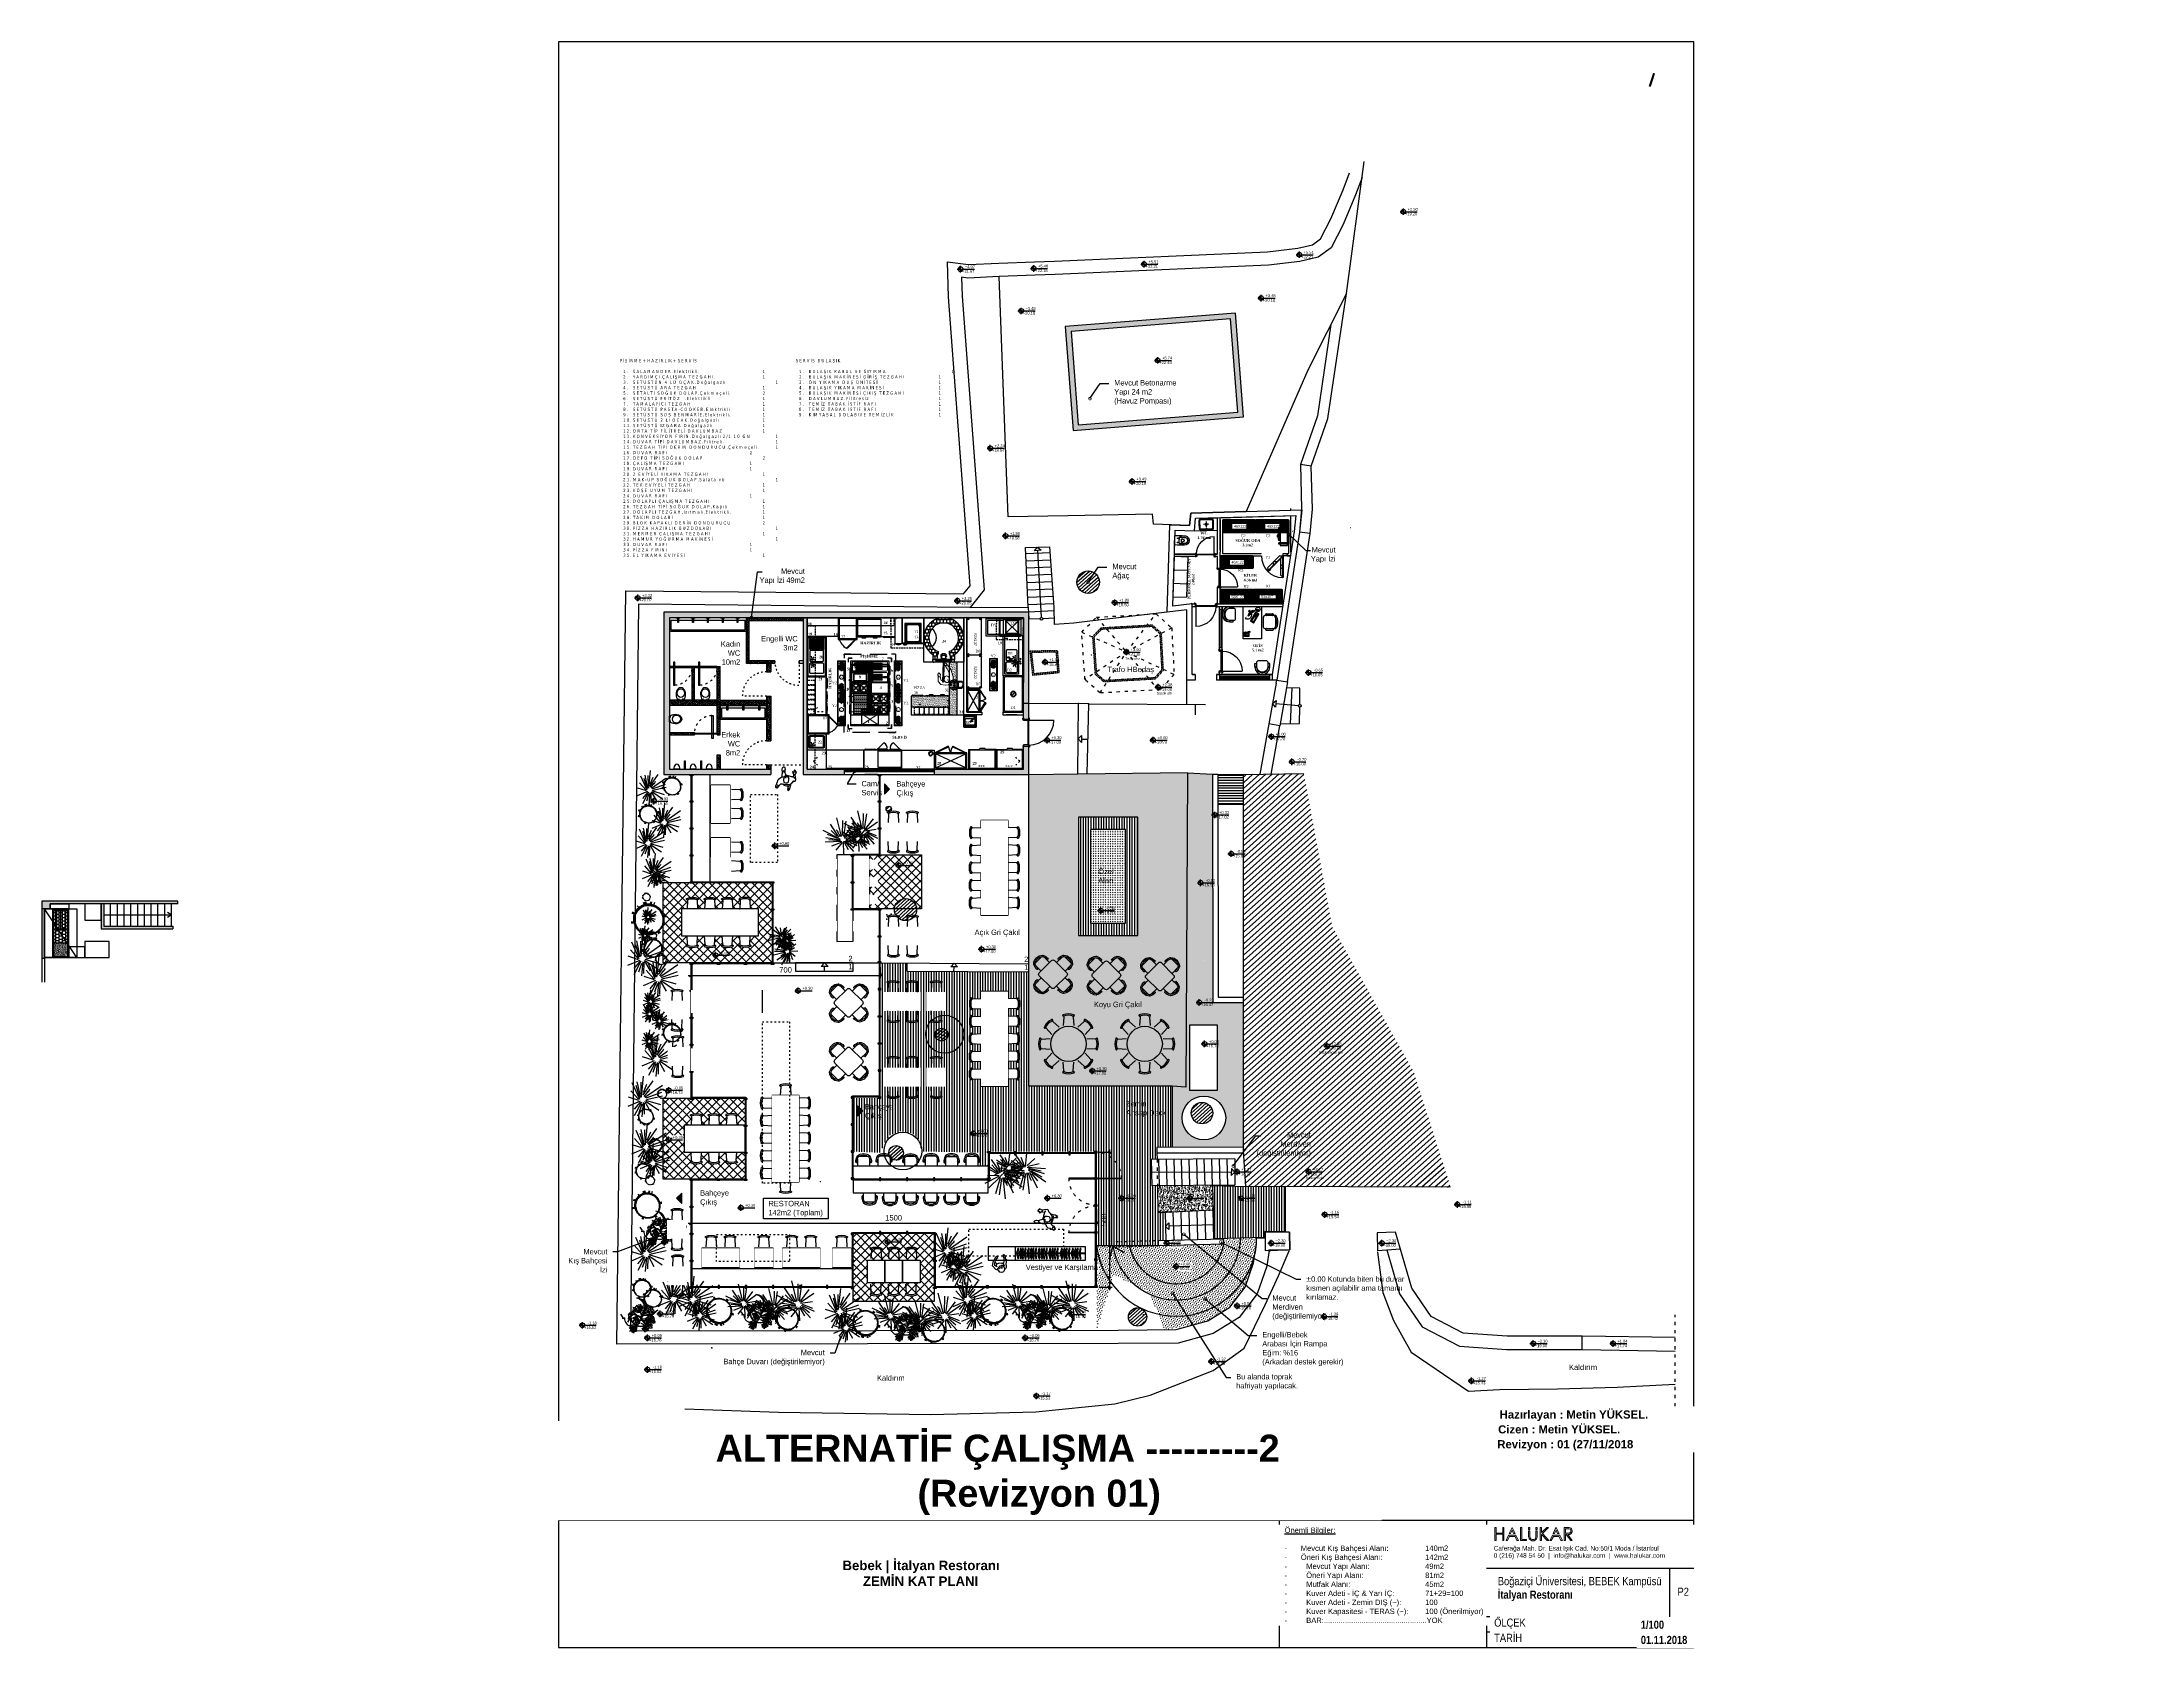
# Model space of a CAD drawing. Header units: millimetres. Extents: x 527230 to 534999, y 4569494 to 4575436.
import ezdxf
from ezdxf import colors
from ezdxf.entities.mleader import LeaderData, LeaderLine
from ezdxf.enums import TextEntityAlignment as Align
from ezdxf.lldxf.tags import DXFTag
from ezdxf.math import Vec2, Vec3

# ---------------------------------------------------------------- set-up
doc = ezdxf.new("R2010")
doc.units = ezdxf.units.MM
doc.set_wipeout_variables(frame=1)
for name, pattern in [('ACAD_ISO03W100', [30, 12, -18]), ('HIDDEN', [9.525, 6.35, -3.175]), ('HIDDEN2', [0.1875, 0.125, -0.0625])]:
    doc.linetypes.add(name, pattern=pattern)
doc.layers.get('0').update_dxf_attribs({"lineweight": 0})
for name, color, linetype, lineweight in [('0_IFC_Elevation_3', 21, 'Continuous', 9), ('continious', 7, 'Continuous', 50), ('continious2', 253, 'Continuous', 25), ('gor20', 142, 'Continuous', 20), ('GRC-Ekipman', 4, 'Continuous', 25), ('GRC-yer ızgarası', 40, 'Continuous', 15), ('MUTFAK EKIPMANLARI', 30, 'Continuous', 35), ('PROCCE_SACAK_İZDÜŞÜM', 251, 'Continuous', 0), ('YAZI', 7, 'Continuous', 25)]:
    doc.layers.add(name, color=color, linetype=linetype, lineweight=lineweight)
for name, color, linetype in [('201-COLUMNS FROM 3RD BASEMENT UP TO 2ND BASEMENT$0$STR-COLUMN', 7, 'Continuous'), ('6_IFC_Furniture_WC', 64, 'Continuous'), ('6_IFC_Furniture_Wetspace', 64, 'Continuous'), ('HAN_duvar', 53, 'Continuous'), ('HAN_mobilya', 1, 'Continuous'), ('HM-A-DuvarGazbeton', 132, 'Continuous'), ('HM-A-Merdiven', 55, 'Continuous'), ('HM-A-MobilyaHareketli', 146, 'Continuous'), ('HM-A-MobilyaSabit', 33, 'Continuous'), ('HM-L-Agac', 76, 'Continuous'), ('HM-L-AgacMevcut', 63, 'Continuous'), ('HM-L-YolCizgisi', 234, 'Continuous'), ('HM-M-Cam', 10, 'Continuous'), ('HM-S-Ahsap', 42, 'Continuous'), ('HM-S-Betonarme', 3, 'Continuous'), ('HM-X-CizgiGorunusM', 9, 'Continuous'), ('HM-X-CizgiGorunusS', 8, 'Continuous'), ('HM-X-Elektrik', 43, 'Continuous'), ('HM-X-EtiketKot', 1, 'Continuous'), ('HM-X-EtiketMahal', 12, 'Continuous'), ('HM-X-EtiketPencere', 111, 'Continuous'), ('HM-X-Pafta', 7, 'Continuous'), ('HM-X-TaramaBetonarme', 8, 'Continuous'), ('HM-X-TaramaGorunusArka', 250, 'Continuous'), ('HM-X-TaramaGorunusOn', 251, 'Continuous'), ('HM-X-Yazi', 61, 'Continuous'), ('HM-X-YaziRevizyon', 110, 'Continuous'), ('Kıtc-002 Çizgi', 7, 'Continuous'), ('Kıtc-003 Kapı', 3, 'Continuous'), ('Kıtc-006 Yazı 001', 1, 'Continuous'), ('Kıtc-011 Elk Tes Yazı 001', 1, 'Continuous'), ('Kıtc-014 Elk Tes İşaretler', 1, 'Continuous'), ('Kıtc-034 Soğuk Oda', 1, 'Continuous'), ('Kıtc-036 Extra', 3, 'Continuous'), ('Kıtc-040 Davlumbaz', 4, 'Continuous')]:
    doc.layers.add(name, color=color, linetype=linetype)
doc.layers.add('HM-X-Olcu', color=7, linetype='Continuous', true_color=0xfa0000)
doc.styles.add('ekp-yazı', font='arial.ttf', dxfattribs={"height": 10})
doc.styles.add('HM-100', font='arial.ttf', dxfattribs={"height": 20})
doc.styles.add('HM-50', font='arial.ttf', dxfattribs={"height": 10})
doc.styles.get("Standard").update_dxf_attribs({"font": 'times.ttf'})
doc.styles.add('style1', font='turkce.shx', dxfattribs={"height": 100})
doc.styles.add('text2', font='arial.ttf', dxfattribs={"width": 0.8})
tags = doc.linetypes.add('DASHED', pattern=[0.75, 0.5, -0.25]).pattern_tags.tags
tags[6:7] = [DXFTag(74, 4), DXFTag(75, 0), DXFTag(340, '0'), DXFTag(46, 1.0), DXFTag(50, 0.0), DXFTag(44, 0.0), DXFTag(45, 0.0)]
tags[4:5] = [DXFTag(74, 4), DXFTag(75, 0), DXFTag(340, '0'), DXFTag(46, 1.0), DXFTag(50, 0.0), DXFTag(44, 0.0), DXFTag(45, 0.0)]
doc.linetypes.add('ZIGZAG', pattern='A,0.00254,-5.08,[131,ltypeshp.shx,S=5.08,R=0,X=-5.08,Y=0],-10.16,[131,ltypeshp.shx,S=5.08,R=180,X=5.08,Y=0],-5.08', length=20.32254)
doc.dimstyles.new('HM-100', dxfattribs={"dimscale": 100, "dimtxt": 20, "dimasz": 0.1, "dimexe": 0.1, "dimexo": 0.1, "dimgap": 0.1, "dimtad": 1, "dimdec": 0, "dimzin": 3, "dimdsep": 46, "dimtxsty": 'HM-100', "dimblk": 'OBLIQUE', "dimcen": 0, "dimdle": 0.1, "dimclrd": 256, "dimclre": 256, "dimclrt": 256, "dimadec": 1, "dimazin": 0, "dimtfac": 0.75, "dimtdec": 0, "dimtix": 1, "dimtmove": 2, "dimatfit": 2, "dimldrblk": 'DOT', "dimfxl": 1, "dimfrac": 1, "dimtolj": 1, "dimtzin": 0, "dimlwd": -1, "dimlwe": -1, "dimarcsym": 0})
pattern_1 = [(42, (12999.2995, 0), (-6.373469026, 7.078454463), [])]
pattern_2 = [(50, (9764.75, 0), (18.2184669, -1.593908554), [1.905, -20.955]), (355, (9764.75, 0), (-3.52434214, 19.105684524), [1.524, -16.76405842]), (100.4514447, (9766.269, -0.133), (14.69412471, 17.51177519), [1.61900088, -17.80902446]), (46.1842, (9764.75, 5.08), (27.10790409, -4.20423279), [2.8575, -31.4325]), (96.6355576, (9767.01, 4.73), (23.7404134, 24.74261246), [2.42850231, -26.71356082]), (351.1841512, (9764.75, 5.08), (23.7404134, 24.74261246), [2.2859967, -25.1459732]), (21, (9767.29, 3.81), (15.161439127, -10.22651982), [1.905, -20.955]), (326, (9767.29, 3.81), (6.180202835, 18.41879661), [1.524, -16.764]), (71.451445, (9768.554, 2.958), (21.34164193, 8.19227689), [1.61900088, -17.80899376]), (37.5, (9764.75, 0), (0.308860325, 8.455503887), [0, -16.5608, 0, -17.018, 0, -16.8275]), (7.5, (9764.75, 0), (6.681966251, 10.018057482), [0, -9.7028, 0, -16.1798, 0, -6.4135]), (327.5, (9759.086, 0), (13.559059517, -0.572874399), [0, -6.35, 0, -19.812, 0, -26.289]), (317.5, (9756.546, 0), (14.81291814, 2.542649103), [0, -8.255, 0, -13.1572, 0, -18.669])]
pattern_3 = [(45, (5064.75, 0), (-15.71544821, 15.71544821), []), (135, (5064.75, 0), (-15.71544821, -15.71544821), [])]
pattern_4 = [(45.00000023, (-4625.5983, 0), (-4.490128078, 4.490128043), []), (45.00000023, (-4621.108, 2e-08), (-4.490128078, 4.490128043), [3.175, -1.5875])]
pattern_5 = [(90, (5064.75, 0), (-9.525, 6e-16), [])]
pattern_6 = [(37.5, (5574.762, 5.082), (-0.1600031296, 4.8941323733), [0, -3.8608, 0, -4.318, 0, -4.1275]), (7.5, (5574.762, 5.082), (4.495232831, 7.168251006), [0, -2.0828, 0, -3.4798, 0, -1.3335]), (327.5, (5571.6377, 5.082), (7.9099237024, 0.0143718468), [0, -1.27, 0, -4.572, 0, -5.969]), (317.5, (5571.638, 5.082), (7.635564525, 2.229293233), [0, -0.635, 0, -2.9972, 0, -3.429])]
pattern_7 = [(0, (6353.2411, 63990.1), (0, 1.375), [1, -0.375]), (90, (6353.2411, 63990.1), (-1.375, 1e-16), [1, -0.375])]
pattern_8 = [(360, (-3713.93835, -3815.2856), (1e-16, -0.5588), [-0.4064, 0.1524]), (270, (-3713.93835, -3815.2856), (-0.5588, -1e-16), [-0.4064, 0.1524])]

# ---------------------------------------------------------------- blocks, each defined once
blk = doc.blocks.new('_DotSmall')
at = {"layer": 'gor20', "color": 0, "const_width": 0.5}
blk.add_lwpolyline([(-0.0625, 0, 1), (0.0625, 0, 1)], format="xyb", close=True, dxfattribs=at)
blk = doc.blocks.new('*U21')
for p, q in [((-151, 0), (643, 0)), ((0, -151), (0, 151))]:
    blk.add_line(p, q)
at = {"const_width": 109}
for points in [[(0, 54, 0.414214), (-54, 0, 0.414214)], [(0, -54, 0.414214), (54, 0, 0.414214)]]:
    blk.add_lwpolyline(points, format="xyb", dxfattribs=at)
blk.add_circle((0, 0), 109)
at = {"style": 'HM-100'}
for tag, p in [('%%P0.00', (666, 45)), ('-0.07', (645, -166))]:
    blk.add_attdef(tag, text='', height=132, dxfattribs=at).set_placement(p, align=Align.RIGHT)
blk = doc.blocks.new('4 kisilik kare masa')
at = {"linetype": 'Continuous'}
for p, q in [((-79.7, 17.7), (-79.7, -17.2)), ((-70.6, 22.7), (-45.6, 22.7)), ((-25.2, 65.3), (-25.2, 40.4)), ((14.7, 74.6), (-20.3, 74.6)), ((19.7, 65.5), (19.7, 40.4)), ((63.9, 22.5), (38.8, 22.5)), ((73, -17.5), (73, 17.4)), ((-70.5, -22.2), (-45.6, -22.2)), ((-26, -67.5), (-26, -42.4)), ((-21, -76.6), (13.9, -76.6)), ((18.9, -67.3), (18.9, -42.4)), ((63.9, -22.5), (38.8, -22.5))]:
    blk.add_line(p, q, dxfattribs=at)
blk.add_lwpolyline([(36.8, -33.2), (36.8, 30.8, 0.414214), (28.8, 38.8), (-35.2, 38.8, 0.414214), (-43.2, 30.8), (-43.2, -33.2, 0.414214), (-35.2, -41.2), (28.8, -41.2, 0.414214)], format="xyb", close=True)
for centre, radius, start, end in [((-2.8, 51.4), 34, 47.84904, 132.15096), ((-2.8, 51.4), 29, 47.84904, 132.15096), ((-56.6, 0.3), 34, 137.84904, 222.15096), ((-56.6, 0.3), 29, 137.84904, 222.15096), ((-78.1, 19.7), 5, 117.6458, 137.84904), ((-59.3, -16.1), 45.4, 88.74724, 117.6458), ((-75, 15.7), 5, 116.17954, 139.95144), ((-59.3, -16.1), 40.4, 85.74593, 116.17954), ((-64.3, 24), 8, 3.56068, 41.48771), ((-45.6, 17.7), 5, 61.41983, 90), ((14.2, 54.2), 46, 152.75528, 181.24237), ((-26.5, 59.2), 8, 228.55184, 266.48741), ((14.2, 54.2), 41, 154.22929, 184.1971), ((-22.2, 72.9), 5, 132.15096, 152.75528), ((-20.2, 40.4), 5, 180, 194.79012), ((-18.2, 69.8), 5, 130.00673, 154.22929), ((12.7, 69.8), 5, 26.17954, 49.95144), ((-19.1, 54.2), 40.4, 355.74593, 26.17954), ((14.7, 40.4), 5, 340.42359, 360), ((16.7, 72.9), 5, 27.6458, 47.84904), ((-19.1, 54.2), 45.4, 358.74724, 27.6458), ((21, 59.2), 8, 273.56068, 311.48771), ((38.8, 17.4), 5, 90, 113.7544), ((57.6, 23.6), 8, 138.55184, 176.48741), ((52.6, -17), 41, 64.22929, 94.1971), ((52.6, -17), 46, 62.75528, 91.24237), ((68.2, 15.4), 5, 40.00673, 64.22929), ((49.8, -0.1), 29, 317.84904, 42.15096), ((71.3, 19.4), 5, 42.15096, 62.75528), ((49.8, -0.1), 34, 317.84904, 42.15096), ((-78.1, -19.2), 5, 222.15096, 242.75528), ((-59.3, 17.2), 46, 242.75528, 271.24237), ((-75, -15.2), 5, 220.00673, 244.22929), ((-59.3, 17.2), 41, 244.22929, 274.1971), ((-64.3, -23.4), 8, 318.55184, 356.48741), ((-45.6, -17.2), 5, 270, 281.35823), ((-27.3, -61.2), 8, 93.56068, 131.48771), ((12.8, -56.2), 45.4, 178.74724, 207.6458), ((12.8, -56.2), 40.4, 175.74593, 206.17954), ((-23, -74.9), 5, 207.6458, 227.84904), ((-21, -42.4), 5, 162.16351, 180), ((-19, -71.8), 5, 206.17954, 229.95144), ((-3.5, -53.4), 29, 227.84904, 312.15096), ((11.9, -71.8), 5, 310.00673, 334.22929), ((-20.5, -56.2), 41, 334.22929, 4.1971), ((13.9, -42.4), 5, 360, 13.91032), ((15.9, -74.9), 5, 312.15096, 332.75528), ((-20.5, -56.2), 46, 332.75528, 1.24237), ((20.2, -61.2), 8, 48.55184, 86.48741), ((38.8, -17.5), 5, 259.76521, 270), ((52.6, 16.3), 40.4, 265.74593, 296.17954), ((57.6, -23.8), 8, 183.56068, 221.48771), ((52.6, 16.3), 45.4, 268.74724, 297.6458), ((68.2, -15.5), 5, 296.17954, 319.95144), ((71.3, -19.5), 5, 297.6458, 317.84904), ((-3.5, -53.4), 34, 227.84904, 312.15096)]:
    blk.add_arc(centre, radius, start, end, dxfattribs=at)
blk = doc.blocks.new('sandalye 01')
at = {"linetype": 'Continuous'}
for p, q in [((-34.1, -34.9), (-34.1, 0)), ((-24.9, 5), (0, 5)), ((-25.1, -39.9), (0, -39.9))]:
    blk.add_line(p, q, dxfattribs=at)
for centre, radius, start, end in [((-11, -17.5), 34, 137.84904, 222.15096), ((-11, -17.5), 29, 137.84904, 222.15096), ((-32.5, 2), 5, 117.24472, 137.84904), ((-13.8, -34.4), 46, 88.75763, 117.24472), ((-29.4, -2), 5, 115.77071, 139.99327), ((-13.8, -34.4), 41, 85.8029, 115.77071), ((-18.8, 6.2), 8, 3.51259, 41.44816), ((0, 0), 5, 76.08968, 90), ((-32.5, -36.9), 5, 222.15096, 242.3542), ((-13.8, -1.1), 45.4, 242.3542, 271.25276), ((-29.4, -32.9), 5, 220.04856, 243.82046), ((-13.8, -1.1), 40.4, 243.82046, 274.25407), ((-18.8, -41.2), 8, 318.51229, 356.43932), ((0, -34.9), 5, 270, 287.83649)]:
    blk.add_arc(centre, radius, start, end, dxfattribs=at)
blk = doc.blocks.new('dfgdfgfd')
for p, q in [((70174.1, -6848.9), (70172.4, -6817.6)), ((70209.4, -6848.9), (70211.1, -6817.6)), ((70170.7, -6852.9), (70170.2, -6853.8)), ((70212.9, -6852.9), (70213.3, -6853.8))]:
    blk.add_line(p, q)
for centre, radius, start, end in [((70172.1, -6854.6), 2, 155.53075, 247.73509), ((70172.5, -6853.7), 2, 67.77834, 155.53075), ((70191.8, -6806.5), 54, 247.73509, 292.26491), ((70191.8, -6806.5), 49, 247.77834, 292.22166), ((70179.1, -6848.7), 5, 183.07127, 253.23898), ((70204.4, -6848.7), 5, 286.76102, 356.92873), ((70211, -6853.7), 2, 24.46925, 112.22166), ((70211.5, -6854.6), 2, 292.26491, 24.46925)]:
    blk.add_arc(centre, radius, start, end)
blk = doc.blocks.new('222DD')
at = {"elevation": -0.3}
blk.add_lwpolyline([(-1991.8, 5784.3), (-1991.8, 5719.3), (-1906.8, 5719.3), (-1906.8, 5784.3)], close=True, dxfattribs=at)
at = {"rotation": 269.9999999999535}
blk.add_blockref('dfgdfgfd', (4820.8, 75943.6, -0.3), dxfattribs=at)
at = {"xscale": -1, "rotation": 89.99999999984828}
blk.add_blockref('dfgdfgfd', (-8719.5, 75943.8, -0.3), dxfattribs=at)
blk = doc.blocks.new('6li masa')
blk.add_lwpolyline([(0, -225), (0, 0), (-100, 0), (-100, -225)], close=True)
for p, rotation in [((6717.6, 70146.8), 270.0000000002684), ((6717.6, 70081.8), 270.0000000002684), ((-6817.6, -70366.8), 90)]:
    blk.add_blockref('dfgdfgfd', p, dxfattribs=dict(rotation=rotation))
at = {"xscale": -1}
for p, rotation in [((-6817.6, 70146.8), 89.99999999973149), ((6717.6, -70366.8), 270), ((-6817.6, 70081.8), 89.99999999973149)]:
    blk.add_blockref('dfgdfgfd', p, dxfattribs=dict(at, rotation=rotation))
blk = doc.blocks.new('10x5')
blk.add_lwpolyline([(125100.482784, -29564.913298), (125090.482784, -29564.913298), (125090.482784, -29569.913298), (125100.482784, -29569.913298)], close=True)
blk = doc.blocks.new('00')
for p, q in [((-223.79, 1064.273), (-223.819, 1064.212)), ((-223.794, 1064.243), (-223.767, 1064.196))]:
    blk.add_line(p, q)
for points in [[(-223.905, 1064.201), (-223.866, 1064.212), (-223.887, 1064.168), (-223.838, 1064.205), (-223.733, 1064.187), (-223.632, 1064.191), (-223.634, 1064.175), (-223.526, 1064.24), (-223.513, 1064.235), (-223.542, 1064.215), (-223.472, 1064.21), (-223.471, 1064.192), (-223.554, 1064.156), (-223.635, 1064.142), (-223.666, 1064.106), (-223.838, 1064.119), (-223.868, 1064.122), (-223.876, 1064.118), (-223.953, 1064.114), (-224.001, 1064.131), (-224.031, 1064.182), (-224.044, 1064.178), (-224.113, 1064.213), (-224.147, 1064.273), (-224.13, 1064.351), (-224.061, 1064.398), (-224.052, 1064.42), (-224.035, 1064.494), (-223.893, 1064.622), (-223.714, 1064.583), (-223.699, 1064.553), (-223.63, 1064.536), (-223.558, 1064.492), (-223.529, 1064.422), (-223.553, 1064.425), (-223.604, 1064.463), (-223.596, 1064.433), (-223.602, 1064.426), (-223.646, 1064.481), (-223.707, 1064.509)], [(-224.056, 1064.405), (-223.996, 1064.418), (-223.965, 1064.41), (-223.961, 1064.397), (-223.976, 1064.384), (-223.998, 1064.359), (-223.98, 1064.359), (-223.965, 1064.336), (-223.962, 1064.301), (-223.979, 1064.267), (-223.98, 1064.258), (-223.952, 1064.256), (-223.931, 1064.256), (-223.903, 1064.259), (-223.888, 1064.271), (-223.882, 1064.283), (-223.872, 1064.273), (-223.885, 1064.231), (-223.928, 1064.199), (-223.973, 1064.185), (-224.018, 1064.179)], [(-223.973, 1064.376), (-223.943, 1064.366), (-223.922, 1064.363), (-223.906, 1064.353), (-223.897, 1064.339), (-223.898, 1064.316), (-223.907, 1064.288), (-223.921, 1064.256)], [(-223.79, 1064.273), (-223.807, 1064.402), (-223.833, 1064.474), (-223.884, 1064.484), (-223.936, 1064.463), (-223.88, 1064.527), (-223.794, 1064.536), (-223.716, 1064.506), (-223.708, 1064.536)], [(-223.819, 1064.46), (-223.787, 1064.491), (-223.739, 1064.505)]]:
    blk.add_lwpolyline(points)
blk = doc.blocks.new('aski')
for p, q in [((11.4, 3.2), (11.4, 1.5)), ((12.2, 2.6), (12.2, 1.5)), ((21.3, 3.2), (21.3, 1.5)), ((22.1, 2.6), (22.1, 1.5)), ((29.1, 3.2), (29.1, 1.5)), ((30, 2.6), (30, 1.5)), ((39, 3.2), (39, 1.5)), ((39.9, 2.6), (39.9, 1.5)), ((11.4, -3.2), (11.4, -1.5)), ((12.2, -2.6), (12.2, -1.5)), ((21.3, -3.2), (21.3, -1.5)), ((22.1, -2.6), (22.1, -1.5)), ((29.1, -3.2), (29.1, -1.5)), ((30, -2.6), (30, -1.5)), ((39, -3.2), (39, -1.5)), ((39.9, -2.6), (39.9, -1.5))]:
    blk.add_line(p, q)
for centre, radius, start, end in [((8.5, 18), 1.23, 18.96527, 197.39399), ((-33.6, 4.8), 42.8, 355.58999, 17.39387), ((11, 1.1), 2.92, 18.5581, 127.19462), ((11, 1.1), 2.92, 8.46449, 127.19462), ((10.1, 0.6), 2.92, 29.59832, 107.21628), ((10.1, 0.6), 2.92, 18.83516, 107.21628), ((-45.7, -5.1), 60.1, 6.29058, 22.95694), ((18.4, 18), 1.23, 18.96527, 197.39399), ((-23.7, 4.8), 42.8, 355.58999, 17.39387), ((20.9, 1.1), 2.92, 18.5581, 127.19462), ((20.9, 1.1), 2.92, 8.46449, 127.19462), ((20, 0.6), 2.92, 29.59832, 107.21628), ((20, 0.6), 2.92, 18.83516, 107.21628), ((-35.9, -5.1), 60.1, 6.29058, 22.95694), ((26.2, 18), 1.23, 18.96527, 197.39399), ((-15.8, 4.8), 42.8, 355.58999, 17.39387), ((28.7, 1.1), 2.92, 18.5581, 127.19462), ((28.7, 1.1), 2.92, 8.46449, 127.19462), ((27.9, 0.6), 2.92, 29.59832, 107.21628), ((27.9, 0.6), 2.92, 18.83516, 107.21628), ((-28, -5.1), 60.1, 6.29058, 22.95694), ((36.1, 18), 1.23, 18.96527, 197.39399), ((-6, 4.8), 42.8, 355.58999, 17.39387), ((38.6, 1.1), 2.92, 18.5581, 127.19462), ((38.6, 1.1), 2.92, 8.46449, 127.19462), ((37.7, 0.6), 2.92, 29.59832, 107.21628), ((37.7, 0.6), 2.92, 18.83516, 107.21628), ((-18.1, -5.1), 60.1, 6.29058, 22.95694), ((-33.6, -4.8), 42.8, 342.60613, 4.41001), ((8.5, -18), 1.23, 162.60601, 341.03473), ((11, -1.1), 2.92, 232.80538, 351.53551), ((11, -1.1), 2.92, 232.80538, 341.4419), ((10.1, -0.6), 2.92, 252.78372, 341.16484), ((10.1, -0.6), 2.92, 252.78372, 330.40168), ((-45.7, 5.1), 60.1, 337.04306, 353.70942), ((18.4, -18), 1.23, 162.60601, 341.03473), ((-23.7, -4.8), 42.8, 342.60613, 4.41001), ((20, -0.6), 2.92, 252.78372, 341.16484), ((20, -0.6), 2.92, 252.78372, 330.40168), ((20.9, -1.1), 2.92, 232.80538, 341.4419), ((-35.9, 5.1), 60.1, 337.04306, 353.70942), ((-15.8, -4.8), 42.8, 342.60613, 4.41001), ((26.2, -18), 1.23, 162.60601, 341.03473), ((28.7, -1.1), 2.92, 232.80538, 351.53551), ((27.9, -0.6), 2.92, 252.78372, 341.16484), ((27.9, -0.6), 2.92, 252.78372, 330.40168), ((28.7, -1.1), 2.92, 232.80538, 341.4419), ((-28, 5.1), 60.1, 337.04306, 353.70942), ((-6, -4.8), 42.8, 342.60613, 4.41001), ((36.1, -18), 1.23, 162.60601, 341.03473), ((37.7, -0.6), 2.92, 252.78372, 341.16484), ((37.7, -0.6), 2.92, 252.78372, 330.40168), ((38.6, -1.1), 2.92, 232.80538, 341.4419), ((-18.1, 5.1), 60.1, 337.04306, 353.70942)]:
    blk.add_arc(centre, radius, start, end)
blk = doc.blocks.new('dew')
blk.add_lwpolyline([(285, 100), (0, 100), (0, 0), (285, 0)], close=True)
at = {"xscale": -1, "rotation": 180}
for p in [(-70151.8, -6717.6), (-70086.8, -6717.6), (-70021.8, -6717.6)]:
    blk.add_blockref('dfgdfgfd', p, dxfattribs=at)
at = {"rotation": 180}
blk.add_blockref('dfgdfgfd', (70426.8, -6717.6), dxfattribs=at)
for p in [(-70151.8, 6817.6), (-70086.8, 6817.6), (-70021.8, 6817.6)]:
    blk.add_blockref('dfgdfgfd', p)
at = {"xscale": -1}
blk.add_blockref('dfgdfgfd', (70426.8, 6817.6), dxfattribs=at)
blk = doc.blocks.new('klozet')
blk.add_line((20559.9, 3745.8), (20540.9, 3745.8))
for centre in [(20542.9, 3742.3), (20557.9, 3742.2)]:
    blk.add_circle(centre, 0.7)
for centre, radius, start, end in [((20569.2, 3723.8), 36.3, 143.39867, 178.79158), ((20540.9, 3744.8), 1, 90, 143.39867), ((20559.9, 3744.8), 1, 36.60133, 90), ((20531.6, 3723.8), 36.3, 1.20842, 36.60133)]:
    blk.add_arc(centre, radius, start, end)
blk.add_ellipse((20550.4, 3719.6), major_axis=(0, -16.2), ratio=0.846154)
blk.add_ellipse((20550.4, 3722.8), major_axis=(0, -23), ratio=0.76087, start_param=4.636812, end_param=7.929559)
blk = doc.blocks.new('şlaşsdlaşd')
blk.add_lwpolyline([(1503.6, -2300.4), (1525.3, -2300.4)])
for centre, radius, start, end in [((1521.7, -2303.6), 18.3, 169.86019, 227.78981), ((1514.8, -2302.3), 15.9, 250.03502, 286.02599), ((1507.2, -2303.6), 18.3, 310.61361, 10.13981)]:
    blk.add_arc(centre, radius, start, end)
blk = doc.blocks.new('02PMAN01')
at = {"color": 0, "linetype": 'ByBlock'}
for points in [[(2.5, 3.2), (2.2, 5.1), (1, 6.9), (-1.1, 9.4), (-2.4, 10.5), (-5, 10.6), (-6, 11.4), (-7.7, 11.3), (-8.3, 12.1), (-9.8, 12.5), (-10.1, 12.3), (-9.4, 11.7), (-10.8, 11.9), (-11.1, 11.5), (-9.9, 11.1), (-11.5, 11.1), (-11.7, 10.7), (-10.1, 10.4), (-11.2, 10.3), (-11.2, 9.8), (-9.7, 9.5), (-9.6, 9), (-10.1, 8.6), (-10, 8.2), (-9.2, 8.3), (-8.3, 9.1), (-8.5, 8.2), (-8, 7.5), (-6.9, 6.9), (-6.1, 6.1), (-5.8, 4.4), (-5.8, 2), (-6.1, -1.9), (-5.8, -4.1), (-3.8, -6.6), (-0.8, -9), (-1.4, -8.9), (-0.9, -10.4), (1, -10.9), (4.1, -10.3), (6.4, -9.7), (8.3, -10.4), (10, -10.7), (10.4, -10.3), (9.5, -10.1), (10.9, -9.9), (11, -9.4), (10.6, -9.4), (11.6, -9.2), (11.7, -8.7), (10.8, -8.5), (11.8, -8.3), (11.8, -7.9), (8.8, -7.6), (9.2, -7.2), (10, -6.5), (9.7, -6), (8, -6.6), (6.9, -7.8), (6.1, -7.7), (3.8, -7.4), (3.8, -5.5), (4.2, -3.1), (4.5, -0.4)], [(-8.2, 9.1), (-8.1, 10.2), (-7.7, 11.2)], [(-5.9, 3.8), (-6.9, 2.9), (-7.5, 1.1), (-7.5, -0.7), (-7.7, -2.1), (-7.7, -3.6), (-6.7, -4.4)], [(4.8, 0.9), (4.8, 1.2), (6.3, 1.9), (8, 2.6), (8.9, 3.4), (9.4, 4), (9.1, 4.9), (7.9, 5.3), (6.6, 6.1), (4.8, 6.2), (4.1, 6), (3.5, 6.1), (1.4, 6.3)], [(1.6, 3.2), (2.5, 2.6), (2.5, 2), (2.2, 1.7), (1.4, 1.6), (2.5, 1.5), (3.3, 1.1), (3.5, 0.5), (3.3, -0.2), (2.9, -1.3), (2.5, -2.2), (1.8, -2.6)], [(7.3, 5.8), (11.6, 6.5), (13.2, 6.2), (14.5, 5.3), (14.5, 4), (13.3, 3.4), (12, 3.2), (10.5, 3.3), (8.7, 3)], [(-9.8, -2.6), (-11.8, -2.5), (-12.6, -2.9), (-12.8, -3.8), (-12.2, -4.7), (-10.8, -5.1)], [(-7.7, -2), (-9.3, -2.4), (-10.5, -3.1), (-11.5, -3.9), (-10.8, -4.9), (-9.4, -5.5), (-7, -5.7), (-4.4, -6.1)], [(3.8, -7.3), (3.5, -8.4), (2.1, -9.3)], [(6.2, -9.8), (6.8, -9.1), (6.9, -8)]]:
    blk.add_lwpolyline(points, dxfattribs=at)
blk.add_lwpolyline([(5, 0.4), (4.6, 0.8), (4, 1), (3.4, 2.4), (1.8, 3.3), (0, 3.6), (-1.6, 3.6), (-3.6, 2.7), (-4.3, 0.7), (-3.8, -1.7), (-2.6, -2.6), (-0.2, -2.9), (2.3, -2.6), (3.6, -1.9), (3.9, -0.8), (4.1, -0.4), (4.7, 0)], close=True, dxfattribs=at)
blk = doc.blocks.new('agac5')
for p, q in [((3147.2, -8066.8), (3150.9, -8070.6)), ((3151.7, -8069.9), (3149.8, -8067.7)), ((3152.2, -8069.5), (3150.5, -8067.1)), ((3153.1, -8068.8), (3151.5, -8066.4)), ((3154.1, -8068.2), (3152.7, -8065.7)), ((3154.9, -8067.8), (3153.6, -8065.2)), ((3155.5, -8067.5), (3154.4, -8064.8)), ((3156.2, -8067.2), (3155.2, -8064.5)), ((3156.9, -8066.9), (3155.3, -8062)), ((3157.5, -8066.7), (3156.1, -8061.7)), ((3158.1, -8066.6), (3156.9, -8061.5)), ((3158.8, -8066.4), (3158.3, -8063.7)), ((3159.6, -8066.2), (3159.3, -8063.5)), ((3160.3, -8066.1), (3160.1, -8063.4)), ((3160.8, -8066.1), (3160.7, -8063.4)), ((3161.3, -8066.1), (3161.2, -8063.3)), ((3161.9, -8066), (3161.9, -8063.3)), ((3162.3, -8066), (3162.4, -8063.3)), ((3162.9, -8066), (3163.1, -8063.4)), ((3163.3, -8066.1), (3163.6, -8063.4)), ((3163.7, -8066.1), (3164.1, -8063.5)), ((3164.1, -8066.1), (3164.5, -8063.5)), ((3164.5, -8066.2), (3165, -8063.6)), ((3164.9, -8066.3), (3165.4, -8063.7)), ((3165.3, -8066.3), (3165.9, -8063.8)), ((3165.9, -8066.4), (3167.2, -8061.6)), ((3166.4, -8066.6), (3167.8, -8061.8)), ((3168.4, -8062), (3166.8, -8066.7)), ((3167, -8066.7), (3167.8, -8064.3)), ((3167.4, -8066.9), (3168.3, -8064.5)), ((3167.9, -8067), (3168.8, -8064.7)), ((3168.5, -8067.3), (3169.6, -8065)), ((3169.3, -8067.6), (3170.5, -8065.5)), ((3170, -8068), (3171.2, -8065.9)), ((3170.5, -8068.3), (3171.8, -8066.2)), ((3171.1, -8068.7), (3172.5, -8066.7)), ((3171.7, -8069.1), (3173.1, -8067.2)), ((3172.3, -8069.5), (3173.8, -8067.7)), ((3146, -8082.1), (3140.8, -8082.3)), ((3146, -8082.9), (3140.8, -8083.3)), ((3141.3, -8086.7), (3146.3, -8085.5)), ((3146.5, -8078.1), (3141.4, -8076.7)), ((3146.7, -8077.5), (3141.7, -8075.9)), ((3146.9, -8076.8), (3142, -8075)), ((3147.3, -8076), (3142.4, -8073.8)), ((3146, -8081.5), (3143.1, -8081.5)), ((3146.1, -8080.7), (3143.2, -8080.5)), ((3146.2, -8079.6), (3143.3, -8079.2)), ((3146.1, -8080), (3143.3, -8079.8)), ((3146.1, -8083.8), (3143.3, -8084.2)), ((3146.2, -8079.5), (3143.4, -8079)), ((3146.2, -8084.7), (3143.4, -8085.2)), ((3146.3, -8078.9), (3143.5, -8078.3)), ((3146.3, -8085.5), (3143.6, -8086.2)), ((3146.5, -8086.4), (3143.9, -8087.3)), ((3146.8, -8087.3), (3144.3, -8088.3)), ((3147.1, -8088.1), (3144.6, -8089.2)), ((3147.6, -8075.1), (3145, -8073.8)), ((3147.5, -8089.1), (3145.1, -8090.3)), ((3148, -8074.4), (3145.5, -8073)), ((3147.9, -8090), (3145.7, -8091.4)), ((3148.5, -8073.6), (3146, -8072)), ((3148.2, -8090.4), (3146, -8091.8)), ((3148.5, -8091), (3146.4, -8092.5)), ((3149, -8072.8), (3146.7, -8071.1)), ((3148.9, -8091.6), (3146.9, -8093.2)), ((3149.5, -8072.2), (3147.2, -8070.3)), ((3149.3, -8092.1), (3147.3, -8093.7)), ((3149.6, -8092.5), (3147.7, -8094.2)), ((3150.2, -8071.4), (3148, -8069.4)), ((3150.8, -8070.7), (3148.8, -8068.5)), ((3172.9, -8070), (3174.5, -8068.3)), ((3173.6, -8070.6), (3175.2, -8069)), ((3174.4, -8071.5), (3176.1, -8070)), ((3175.1, -8072.4), (3176.9, -8071.1)), ((3175.3, -8092), (3176.7, -8093.1)), ((3175.6, -8073), (3177.4, -8071.8)), ((3175.8, -8091.3), (3177.3, -8092.3)), ((3176.2, -8074), (3178.1, -8072.9)), ((3176.3, -8090.4), (3177.9, -8091.4)), ((3176.5, -8090), (3178.2, -8090.9)), ((3176.7, -8074.9), (3178.6, -8074)), ((3176.8, -8089.5), (3178.4, -8090.4)), ((3177.2, -8075.9), (3179.1, -8075.1)), ((3177.2, -8088.7), (3178.8, -8089.5)), ((3177.5, -8076.6), (3179.4, -8075.9)), ((3177.5, -8087.8), (3179.2, -8088.5)), ((3177.8, -8077.5), (3182, -8076.3)), ((3177.8, -8086.9), (3179.6, -8087.5)), ((3178, -8078.2), (3182.3, -8077.2)), ((3178, -8086.2), (3179.8, -8086.7)), ((3178.1, -8078.6), (3182.3, -8077.6)), ((3178.2, -8079.4), (3180.2, -8079)), ((3178.2, -8085.5), (3180, -8085.9)), ((3178.3, -8084.6), (3180.2, -8085)), ((3178.4, -8080.3), (3180.3, -8080.1)), ((3178.4, -8083.6), (3180.3, -8083.7)), ((3178.4, -8084), (3180.3, -8084.3)), ((3178.4, -8084.3), (3180.3, -8084.5)), ((3178.5, -8081.3), (3180.4, -8081.2)), ((3178.5, -8082), (3180.4, -8082)), ((3178.5, -8082.8), (3180.4, -8082.8)), ((3150, -8093), (3148.2, -8094.7)), ((3150.4, -8093.4), (3148.6, -8095.2)), ((3151, -8094), (3149.4, -8095.9)), ((3151.6, -8094.6), (3150.1, -8096.5)), ((3152.2, -8095), (3150.8, -8097)), ((3152.7, -8095.5), (3151.4, -8097.5)), ((3153.3, -8095.9), (3152.1, -8097.9)), ((3153.9, -8096.2), (3152.7, -8098.3)), ((3154.5, -8096.6), (3153.5, -8098.7)), ((3155.9, -8097.3), (3154.3, -8101.6)), ((3155.3, -8097), (3154.4, -8099.1)), ((3156.4, -8097.5), (3155, -8101.9)), ((3156.9, -8097.6), (3155.5, -8102.1)), ((3157.5, -8097.8), (3156.3, -8102.3)), ((3158, -8098), (3157.5, -8100.1)), ((3158.5, -8098.1), (3158.1, -8100.3)), ((3159, -8098.2), (3158.6, -8100.3)), ((3159.4, -8098.3), (3159.1, -8100.4)), ((3159.8, -8098.3), (3159.5, -8100.5)), ((3160.2, -8098.4), (3160, -8100.5)), ((3160.6, -8098.5), (3160.5, -8100.6)), ((3161.1, -8098.5), (3161, -8100.6)), ((3161.7, -8098.5), (3161.6, -8100.6)), ((3162.1, -8098.5), (3162.2, -8100.6)), ((3162.8, -8098.5), (3162.9, -8100.6)), ((3163.3, -8098.5), (3163.4, -8100.5)), ((3163.8, -8098.5), (3164, -8100.5)), ((3164.5, -8098.4), (3164.8, -8100.4)), ((3165.4, -8098.2), (3165.8, -8100.2)), ((3166.2, -8098.1), (3166.7, -8100)), ((3166.8, -8097.9), (3167.3, -8099.8)), ((3167.5, -8097.7), (3168.1, -8099.5)), ((3168.2, -8097.4), (3168.9, -8099.2)), ((3168.9, -8097.1), (3169.7, -8098.9)), ((3169.6, -8096.8), (3170.5, -8098.5)), ((3170.4, -8096.3), (3171.4, -8097.9)), ((3171.5, -8095.7), (3172.5, -8097.2)), ((3172.4, -8095), (3173.6, -8096.4)), ((3173, -8094.5), (3174.2, -8095.9)), ((3173.5, -8094), (3176.4, -8097.1)), ((3173.9, -8093.6), (3176.9, -8096.6)), ((3174.2, -8093.3), (3177.3, -8096.1)), ((3174.6, -8092.8), (3177.8, -8095.6))]:
    blk.add_line(p, q)
blk = doc.blocks.new('agac4')
for p, q in [((3200, -8065.8), (3196.9, -8066)), ((3200, -8066.3), (3197, -8066.5)), ((3200.3, -8063.5), (3197.3, -8062.7)), ((3200.4, -8063.1), (3197.5, -8062.2)), ((3200.6, -8062.7), (3197.6, -8061.7)), ((3200.8, -8062.2), (3197.9, -8061)), ((3200, -8065.4), (3198.3, -8065.4)), ((3200.1, -8064.6), (3198.4, -8064.5)), ((3200, -8065), (3198.4, -8064.9)), ((3200, -8066.8), (3198.4, -8067)), ((3200.1, -8064.3), (3198.5, -8064)), ((3200.1, -8064.4), (3198.5, -8064.2)), ((3200.1, -8067.3), (3198.5, -8067.6)), ((3200.2, -8064), (3198.6, -8063.6)), ((3200.2, -8067.8), (3198.6, -8068.2)), ((3201, -8061.8), (3199.4, -8061)), ((3201.2, -8061.4), (3199.7, -8060.5)), ((3201.5, -8060.9), (3200, -8059.9)), ((3201.8, -8060.4), (3200.4, -8059.4)), ((3200.7, -8056.9), (3202.9, -8059.1)), ((3202, -8060), (3200.7, -8059)), ((3202.4, -8059.6), (3201.2, -8058.4)), ((3202.8, -8059.2), (3201.7, -8057.9)), ((3203.3, -8058.7), (3202.2, -8057.4)), ((3203.6, -8058.5), (3202.6, -8057.1)), ((3204.2, -8058.1), (3203.2, -8056.7)), ((3204.7, -8057.7), (3203.9, -8056.3)), ((3205.2, -8057.5), (3204.5, -8056)), ((3205.6, -8057.3), (3204.9, -8055.8)), ((3206.3, -8057), (3205.4, -8054.1)), ((3206, -8057.1), (3205.4, -8055.6)), ((3206.7, -8056.9), (3205.9, -8053.9)), ((3207.1, -8056.8), (3206.4, -8053.8)), ((3207.5, -8056.7), (3207.2, -8055.1)), ((3208, -8056.6), (3207.7, -8055)), ((3208.3, -8056.5), (3208.2, -8054.9)), ((3208.6, -8056.5), (3208.6, -8054.9)), ((3208.9, -8056.5), (3208.9, -8054.9)), ((3209.3, -8056.5), (3209.3, -8054.9)), ((3209.5, -8056.4), (3209.6, -8054.9)), ((3209.9, -8056.5), (3210, -8054.9)), ((3210.1, -8056.5), (3210.3, -8054.9)), ((3210.4, -8056.5), (3210.5, -8055)), ((3210.6, -8056.5), (3210.8, -8055)), ((3210.8, -8056.5), (3211.1, -8055)), ((3211, -8056.6), (3211.3, -8055.1)), ((3211.3, -8056.6), (3211.6, -8055.1)), ((3211.6, -8056.7), (3212.4, -8053.9)), ((3211.9, -8056.8), (3212.7, -8054)), ((3213.1, -8054.1), (3212.2, -8056.8)), ((3212.2, -8056.9), (3212.7, -8055.5)), ((3212.5, -8056.9), (3213, -8055.6)), ((3212.8, -8057), (3213.3, -8055.7)), ((3213.2, -8057.2), (3213.8, -8055.9)), ((3213.6, -8057.4), (3214.3, -8056.1)), ((3214, -8057.6), (3214.7, -8056.4)), ((3214.3, -8057.8), (3215.1, -8056.6)), ((3214.7, -8058), (3215.4, -8056.8)), ((3215, -8058.2), (3215.8, -8057.1)), ((3215.4, -8058.5), (3216.2, -8057.4)), ((3215.7, -8058.8), (3216.6, -8057.8)), ((3216.1, -8059.1), (3217, -8058.2)), ((3216.6, -8059.6), (3217.6, -8058.8)), ((3217, -8060.1), (3218, -8059.4)), ((3217.3, -8060.5), (3218.3, -8059.8)), ((3217.6, -8061.1), (3218.7, -8060.5)), ((3217.9, -8061.6), (3219, -8061.1)), ((3218.2, -8062.2), (3219.3, -8061.7)), ((3218.4, -8062.6), (3219.5, -8062.2)), ((3218.6, -8063.2), (3221, -8062.4)), ((3218.7, -8063.5), (3221.2, -8063)), ((3218.7, -8063.8), (3221.2, -8063.2)), ((3218.8, -8064.2), (3220, -8064)), ((3218.8, -8067.8), (3219.8, -8068.1)), ((3218.9, -8064.8), (3220, -8064.7)), ((3218.9, -8065.3), (3220.1, -8065.3)), ((3218.9, -8066.7), (3220, -8066.8)), ((3218.9, -8066.9), (3220, -8067.1)), ((3218.9, -8067.1), (3220, -8067.2)), ((3218.9, -8067.3), (3219.9, -8067.5)), ((3219, -8065.8), (3220.1, -8065.8)), ((3219, -8066.2), (3220.1, -8066.2)), ((3197.3, -8068.5), (3200.2, -8067.8)), ((3200.3, -8068.4), (3198.8, -8068.9)), ((3200.5, -8068.9), (3199, -8069.5)), ((3200.6, -8069.3), (3199.2, -8070)), ((3200.9, -8069.9), (3199.5, -8070.6)), ((3201.1, -8070.4), (3199.8, -8071.2)), ((3201.3, -8070.7), (3200, -8071.5)), ((3201.5, -8071), (3200.2, -8071.9)), ((3201.7, -8071.4), (3200.5, -8072.3)), ((3201.9, -8071.6), (3200.8, -8072.6)), ((3202.1, -8071.9), (3201, -8072.9)), ((3202.3, -8072.2), (3201.3, -8073.2)), ((3202.6, -8072.4), (3201.5, -8073.5)), ((3202.9, -8072.8), (3202, -8073.9)), ((3203.3, -8073.1), (3202.4, -8074.2)), ((3203.6, -8073.4), (3202.8, -8074.5)), ((3203.9, -8073.6), (3203.2, -8074.8)), ((3204.3, -8073.9), (3203.6, -8075.1)), ((3204.6, -8074.1), (3203.9, -8075.3)), ((3205, -8074.3), (3204.4, -8075.5)), ((3205.4, -8074.5), (3204.9, -8075.7)), ((3205.8, -8074.7), (3204.9, -8077.2)), ((3206.1, -8074.8), (3205.2, -8077.4)), ((3206.4, -8074.9), (3205.6, -8077.5)), ((3206.7, -8075), (3206, -8077.6)), ((3207, -8075.1), (3206.7, -8076.3)), ((3207.3, -8075.2), (3207.1, -8076.4)), ((3207.6, -8075.2), (3207.4, -8076.5)), ((3207.8, -8075.3), (3207.6, -8076.5)), ((3208.1, -8075.3), (3207.9, -8076.5)), ((3208.3, -8075.3), (3208.2, -8076.6)), ((3208.5, -8075.4), (3208.4, -8076.6)), ((3208.8, -8075.4), (3208.7, -8076.6)), ((3209.1, -8075.4), (3209.1, -8076.6)), ((3209.4, -8075.4), (3209.4, -8076.6)), ((3209.8, -8075.4), (3209.9, -8076.6)), ((3210.1, -8075.4), (3210.2, -8076.6)), ((3210.4, -8075.4), (3210.5, -8076.5)), ((3210.8, -8075.3), (3211, -8076.5)), ((3211.3, -8075.2), (3211.6, -8076.4)), ((3211.8, -8075.1), (3212.1, -8076.2)), ((3212.1, -8075), (3212.5, -8076.1)), ((3212.5, -8074.9), (3212.9, -8076)), ((3212.9, -8074.8), (3213.4, -8075.8)), ((3213.4, -8074.6), (3213.8, -8075.6)), ((3213.8, -8074.4), (3214.3, -8075.4)), ((3214.3, -8074.1), (3214.8, -8075.1)), ((3214.9, -8073.7), (3215.5, -8074.6)), ((3215.4, -8073.3), (3216.1, -8074.2)), ((3215.8, -8073), (3216.5, -8073.8)), ((3216, -8072.8), (3217.7, -8074.6)), ((3216.3, -8072.6), (3218, -8074.3)), ((3216.5, -8072.3), (3218.3, -8074)), ((3216.7, -8072.1), (3218.5, -8073.7)), ((3217.1, -8071.6), (3217.9, -8072.2)), ((3217.4, -8071.2), (3218.2, -8071.8)), ((3217.7, -8070.7), (3218.6, -8071.3)), ((3217.8, -8070.4), (3218.8, -8070.9)), ((3218, -8070.2), (3218.9, -8070.7)), ((3218.2, -8069.7), (3219.2, -8070.2)), ((3218.4, -8069.2), (3219.4, -8069.6)), ((3218.6, -8068.6), (3219.6, -8069)), ((3218.7, -8068.2), (3219.7, -8068.5))]:
    blk.add_line(p, q)
blk = doc.blocks.new('agac2')
for p, q in [((3323.1, -7982.5), (3287.1, -7965.9)), ((3326.3, -7981), (3287.4, -7948.8)), ((3330.8, -7976), (3310.1, -7940.5)), ((3328.1, -7979.2), (3319.2, -7966.2)), ((3330.8, -7970.1), (3324, -7949.4)), ((3334, -7981.3), (3333.4, -7931.1)), ((3335.5, -7974.8), (3338.1, -7945.8)), ((3336.1, -7982.8), (3347.3, -7945.8)), ((3337.8, -7983.4), (3348.8, -7955.3)), ((3338.1, -7987.5), (3358.8, -7949.4)), ((3322.2, -7986), (3284.7, -7974.2)), ((3324.6, -7987.5), (3288.3, -7995.2)), ((3322.8, -7990.7), (3290.9, -8008.8)), ((3326, -7990.7), (3310.1, -8014.1)), ((3326.6, -7994.9), (3324.9, -8021.5)), ((3329.3, -7994), (3329.6, -8027.7)), ((3331.9, -7997.8), (3337.3, -8019.1)), ((3333.7, -7993.1), (3347.6, -8026.8)), ((3336.7, -7991.3), (3365, -8006.1)), ((3336.7, -7994), (3349.1, -8011.7)), ((3339.6, -7989.9), (3365, -7983.9)), ((3341.1, -7987.2), (3360.9, -7968.3))]:
    blk.add_line(p, q)
at = {"linetype": 'ZIGZAG'}
blk.add_arc((3334.6, -7956.2), 18.5, 195.7262, 225.0293, dxfattribs=at)
blk = doc.blocks.new('agac6')
for p, q in [((3093.8, -8019.9), (3089.6, -8017.4)), ((3094.7, -8018.5), (3090.6, -8015.8)), ((3095.5, -8017.2), (3091.6, -8014.3)), ((3092.5, -8007.1), (3098.7, -8013.5)), ((3096.3, -8016.2), (3092.5, -8013)), ((3097.4, -8014.9), (3093.8, -8011.5)), ((3098.6, -8013.7), (3095.2, -8010.1)), ((3099.9, -8012.4), (3096.8, -8008.6)), ((3100.9, -8011.6), (3098, -8007.7)), ((3102.3, -8010.6), (3099.7, -8006.5)), ((3104, -8009.5), (3101.7, -8005.3)), ((3105.2, -8008.8), (3103.2, -8004.5)), ((3106.4, -8008.3), (3104.5, -8003.9)), ((3108.6, -8007.4), (3105.9, -7999.1)), ((3107.5, -8007.8), (3105.9, -8003.4)), ((3109.7, -8007.1), (3107.4, -7998.7)), ((3110.6, -8006.8), (3108.7, -7998.4)), ((3111.8, -8006.5), (3111, -8001.9)), ((3113.2, -8006.2), (3112.6, -8001.7)), ((3114.3, -8006.1), (3113.9, -8001.5)), ((3115.2, -8006), (3114.9, -8001.4)), ((3115.9, -8005.9), (3115.8, -8001.4)), ((3117, -8005.9), (3117, -8001.4)), ((3117.7, -8005.9), (3117.9, -8001.4)), ((3118.7, -8005.9), (3119, -8001.5)), ((3119.4, -8005.9), (3119.8, -8001.5)), ((3120, -8006), (3120.6, -8001.6)), ((3120.7, -8006.1), (3121.4, -8001.7)), ((3121.4, -8006.2), (3122.1, -8001.8)), ((3122, -8006.3), (3122.9, -8002)), ((3122.7, -8006.4), (3123.7, -8002.2)), ((3123.7, -8006.6), (3125.8, -7998.6)), ((3124.4, -8006.8), (3126.7, -7998.9)), ((3127.8, -7999.2), (3125.2, -8007)), ((3125.4, -8007.1), (3126.8, -8003)), ((3126.1, -8007.3), (3127.6, -8003.3)), ((3127, -8007.6), (3128.5, -8003.7)), ((3128, -8008), (3129.8, -8004.2)), ((3129.4, -8008.6), (3131.2, -8004.9)), ((3130.4, -8009.1), (3132.5, -8005.6)), ((3131.3, -8009.7), (3133.5, -8006.2)), ((3132.3, -8010.3), (3134.6, -8007)), ((3133.3, -8010.9), (3135.7, -8007.8)), ((3134.3, -8011.7), (3136.8, -8008.7)), ((3135.3, -8012.5), (3137.9, -8009.7)), ((3136.4, -8013.6), (3139.2, -8010.9)), ((3137.8, -8015), (3140.7, -8012.6)), ((3139, -8016.5), (3142, -8014.3)), ((3139.8, -8017.5), (3142.8, -8015.5)), ((3140.8, -8019.1), (3143.9, -8017.3)), ((3090.5, -8032.7), (3081.7, -8033.1)), ((3090.5, -8033.9), (3081.8, -8034.7)), ((3082.6, -8040.3), (3091, -8038.4)), ((3091.4, -8026), (3082.8, -8023.7)), ((3091.7, -8025), (3083.2, -8022.3)), ((3092.1, -8023.8), (3083.7, -8020.8)), ((3092.6, -8022.4), (3084.5, -8018.9)), ((3090.5, -8031.6), (3085.7, -8031.6)), ((3090.6, -8030.3), (3085.8, -8030)), ((3090.7, -8029.2), (3085.9, -8028.8)), ((3090.6, -8035.5), (3085.9, -8036.1)), ((3090.9, -8028.4), (3086.1, -8027.5)), ((3090.9, -8028.5), (3086.1, -8027.9)), ((3090.8, -8036.9), (3086.2, -8037.9)), ((3091.1, -8027.3), (3086.3, -8026.3)), ((3091, -8038.3), (3086.5, -8039.4)), ((3091.4, -8039.9), (3087, -8041.3)), ((3091.8, -8041.4), (3087.6, -8043.1)), ((3092.3, -8042.7), (3088.1, -8044.5)), ((3093.2, -8021.1), (3088.8, -8018.9)), ((3092.9, -8044.3), (3089, -8046.3)), ((3093.7, -8045.8), (3089.9, -8048.1)), ((3094.1, -8046.6), (3090.4, -8048.9)), ((3094.7, -8047.4), (3091.1, -8050)), ((3095.4, -8048.5), (3092, -8051.1)), ((3095.9, -8049.3), (3092.6, -8052)), ((3096.5, -8050), (3093.3, -8052.8)), ((3097.2, -8050.8), (3094.1, -8053.7)), ((3097.8, -8051.5), (3094.9, -8054.5)), ((3098.8, -8052.5), (3096.1, -8055.7)), ((3099.8, -8053.4), (3097.3, -8056.6)), ((3100.8, -8054.2), (3098.4, -8057.5)), ((3101.7, -8055), (3099.6, -8058.3)), ((3102.7, -8055.6), (3100.7, -8059)), ((3103.6, -8056.2), (3101.7, -8059.6)), ((3104.7, -8056.8), (3103, -8060.3)), ((3107.1, -8057.9), (3104.3, -8065.2)), ((3106, -8057.5), (3104.5, -8061)), ((3107.9, -8058.3), (3105.4, -8065.6)), ((3108.6, -8058.5), (3106.4, -8065.9)), ((3109.7, -8058.9), (3107.7, -8066.3)), ((3110.4, -8059.1), (3109.6, -8062.7)), ((3111.4, -8059.3), (3110.7, -8062.9)), ((3112.1, -8059.5), (3111.5, -8063.1)), ((3112.8, -8059.6), (3112.3, -8063.2)), ((3113.5, -8059.8), (3113, -8063.3)), ((3114.2, -8059.8), (3113.8, -8063.4)), ((3114.9, -8059.9), (3114.6, -8063.5)), ((3115.6, -8060), (3115.4, -8063.5)), ((3116.6, -8060), (3116.5, -8063.5)), ((3117.4, -8060.1), (3117.4, -8063.5)), ((3118.5, -8060), (3118.7, -8063.5)), ((3119.3, -8060), (3119.6, -8063.4)), ((3120.2, -8059.9), (3120.6, -8063.3)), ((3121.4, -8059.8), (3121.9, -8063.1)), ((3122.8, -8059.5), (3123.5, -8062.8)), ((3124.1, -8059.3), (3124.9, -8062.4)), ((3125.1, -8059), (3126, -8062.1)), ((3126.3, -8058.6), (3127.3, -8061.7)), ((3127.4, -8058.2), (3128.6, -8061.2)), ((3128.6, -8057.7), (3129.9, -8060.6)), ((3129.8, -8057.1), (3131.3, -8059.9)), ((3131.2, -8056.4), (3132.8, -8059.1)), ((3133, -8055.3), (3134.7, -8057.8)), ((3134.5, -8054.1), (3136.4, -8056.5)), ((3135.5, -8053.3), (3137.5, -8055.6)), ((3136.3, -8052.6), (3141.1, -8057.7)), ((3137, -8051.9), (3141.9, -8056.9)), ((3137.5, -8051.3), (3142.7, -8056.1)), ((3138.2, -8050.6), (3143.4, -8055.2)), ((3139.3, -8049.1), (3141.7, -8051)), ((3140.1, -8048), (3142.6, -8049.7)), ((3141, -8046.6), (3143.6, -8048.2)), ((3141.4, -8045.9), (3144.1, -8047.3)), ((3141.7, -8020.7), (3144.8, -8019.1)), ((3141.8, -8045), (3144.5, -8046.5)), ((3142.4, -8022.3), (3145.6, -8020.9)), ((3142.4, -8043.7), (3145.2, -8045)), ((3143, -8023.5), (3146.2, -8022.4)), ((3143, -8042.3), (3145.9, -8043.4)), ((3143.5, -8025.1), (3150.5, -8023)), ((3143.5, -8040.7), (3146.5, -8041.7)), ((3143.8, -8026.1), (3150.9, -8024.5)), ((3143.9, -8026.8), (3151.1, -8025.1)), ((3143.9, -8039.5), (3146.8, -8040.3)), ((3144.1, -8038.3), (3147.2, -8039)), ((3144.2, -8028.1), (3147.5, -8027.6)), ((3144.4, -8036.3), (3147.6, -8036.6)), ((3144.4, -8036.9), (3147.4, -8037.5)), ((3144.5, -8029.7), (3147.7, -8029.3)), ((3144.5, -8035.8), (3147.6, -8036.3)), ((3144.6, -8031.3), (3147.8, -8031.1)), ((3144.6, -8032.6), (3147.9, -8032.5)), ((3144.6, -8033.8), (3147.8, -8033.9)), ((3144.6, -8035.2), (3147.7, -8035.4))]:
    blk.add_line(p, q)
blk = doc.blocks.new('ÇİÇEK2')
at = {"linetype": 'ByBlock', "ltscale": 10}
for p, q in [((-24.2, 13.4), (-49.6, 36.6)), ((-49.6, 36.6), (-33.2, 14.9)), ((-38.9, 2.2), (-47, -0.3)), ((-41.5, 1.4), (-45, 4.1)), ((-45, 4.1), (-41.2, 3.8)), ((-43.6, -2), (-41.5, 1.4)), ((-41.2, 3.8), (-43.4, 9.7)), ((-43.4, 9.7), (-38.4, 9.2)), ((-43.3, -2.3), (-35.8, 2.4)), ((-24.8, 5.3), (-41.5, 1.4)), ((-41.2, 3.8), (-38.9, 2.2)), ((-38.4, 9.2), (-40.6, 13.4)), ((-40.6, 13.4), (-33.2, 12.4)), ((-31.6, 3.4), (-40.6, -2.7)), ((-38.4, 32), (-33.2, 35.3)), ((-33.5, 29.7), (-38.4, 32)), ((-35.8, 2.4), (-38.4, 9.2)), ((-30, 4.8), (-38.2, 11.8)), ((-38.1, 24.9), (-33.5, 29.7)), ((-28.7, 21.4), (-38.1, 24.9)), ((-27.9, 3.9), (-36.1, -1.7)), ((-24.6, 4.1), (-34.4, -4.9)), ((-33.2, 35.3), (-33.8, 40.3)), ((-33.8, 40.3), (-28.5, 39.8)), ((-33.2, 12.4), (-33.6, 14.3)), ((-33.6, 14.3), (-26.6, 11.8)), ((-33.5, 29.7), (-24, 33.5)), ((-26.1, 37.1), (-33.2, 35.3)), ((-20.4, 29.1), (-32.5, 26.1)), ((-31.6, 17.5), (-28.7, 21.4)), ((-12.6, 20.3), (-31.6, 17.5)), ((-7.4, 14), (-31.6, 17.5)), ((-25.8, 6.2), (-31.2, 11.7)), ((-30.4, -5.4), (-23.4, 1.8)), ((-17.6, 24.9), (-28.7, 21.4)), ((-28.5, 39.8), (-27.2, 45.5)), ((-7.4, 14), (-28.5, 39.8)), ((-27.2, 45.5), (-25.4, 40.9)), ((-26.6, 11.8), (-25.3, 13.5)), ((-25.4, 40.9), (-26.1, 37.1)), ((-22.8, 6.5), (-25.5, 11.8)), ((-25.4, 40.9), (-19.5, 46.9)), ((-25.3, 13.5), (-14.6, 3.1)), ((-24.8, 5.3), (-14.6, 3.1)), ((-24, 33.5), (-17.3, 40.5)), ((-23.4, 1.8), (-15.2, 3.1)), ((-19.5, 46.9), (-17.3, 40.5)), ((-17.8, 27.9), (-14, 41.9)), ((-17.3, 40.5), (-13.5, 45.6)), ((-14.6, 3.1), (-8.1, 2.6)), ((-13.6, 23.7), (-10.1, 33.3)), ((-13.5, 45.6), (-10.5, 36.1)), ((-11.6, 20.3), (-6.7, 26.6)), ((-10.5, 36.1), (-8.4, 37.7)), ((-8.4, 37.7), (-7.4, 27.9)), ((-8.1, 2.6), (-3.1, -0.6)), ((-7.4, 27.9), (-4.7, 27.3)), ((-4.7, 27.3), (-7.4, 14)), ((-7.4, 14), (0, 0)), ((-1.3, 14.4), (-2.3, 7.9)), ((-2.2, 42.1), (-0.8, 30.2)), ((3.2, 22.1), (-2.2, 42.1)), ((3.2, 22.1), (-1.3, 14.4)), ((-0.8, 30.2), (2.2, 40.8)), ((-0.8, 30.2), (3.2, 22.1)), ((8.1, 11.2), (-0.3, 8.3)), ((1.9, 6.7), (0, 4.3)), ((0.8, -5.4), (12, 8.2)), ((8.8, 3.5), (0.8, -5.4)), ((7.9, 10.2), (1.9, 6.7)), ((2.2, 40.8), (5.5, 46.5)), ((16.7, 42.2), (3.2, 22.1)), ((8.2, 34.1), (3.2, 22.1)), ((20.9, 32.6), (3.2, 22.1)), ((3.2, 22.1), (3.6, 31.7)), ((18, 26.3), (3.2, 22.1)), ((10.6, 19.7), (3.2, 22.1)), ((3.2, -9), (8.8, 3.5)), ((5.5, 46.5), (3.6, 31.7)), ((3.6, 31.7), (10.6, 44.5)), ((7.1, -6.4), (12, 8.2)), ((12, 8.2), (7.9, 10.2)), ((12.5, 11.5), (8.1, 11.2)), ((10.6, 44.5), (8.2, 34.1)), ((8.2, 34.1), (16.7, 42.2)), ((12, 8.2), (8.8, -8.5)), ((8.8, 3.5), (12, 8.2)), ((27.5, 25.1), (10.6, 19.7)), ((12, 8.2), (15.9, 6.4)), ((12, 8.2), (16.7, 0.1)), ((12, 8.2), (18.1, 1.5)), ((12, 8.2), (13.4, -7.8)), ((12.4, 10.7), (22.3, 11.5)), ((12.5, 11.5), (24.6, 21.2)), ((16.7, 0.1), (14.3, -13.8)), ((15.9, 6.4), (17.9, 4.5)), ((16.7, 42.2), (20.9, 32.6)), ((20, -10.7), (16.7, 0.1)), ((23.9, 18), (17.5, 11.4)), ((17.9, 4.5), (23.6, -0.1)), ((27.8, 33.1), (18, 26.3)), ((18, 26.3), (27.5, 25.1)), ((23.6, -0.1), (18.1, 1.5)), ((18.1, 1.5), (20, -10.7)), ((20.9, 32.6), (27.8, 33.1)), ((29, 14.7), (22.3, 11.5)), ((22.3, 11.5), (29.1, 6.3)), ((24.6, 21.2), (23.9, 18)), ((23.9, 18), (29.5, 19.4)), ((33.8, 10.9), (27.2, 8.4)), ((29.5, 19.4), (29, 14.7)), ((29, 14.7), (36, 14.5)), ((29.1, 6.3), (37.3, -13.7)), ((36.4, 5.2), (29.8, 5.6)), ((37.7, 1.3), (31.4, 2.2)), ((36, 14.5), (33.8, 10.9)), ((33.8, 10.9), (38.9, 11.1)), ((38.9, 11.1), (36.4, 5.2)), ((53.6, -0.5), (61.5, 7.4)), ((-46.5, -4.9), (-47, -0.3)), ((-47, -0.3), (-43.6, -2)), ((-43.3, -2.3), (-46.5, -4.9)), ((-41.5, -6.9), (-43.3, -2.3)), ((-36.1, -1.7), (-41.5, -6.9)), ((-24.9, -6.6), (-40.2, -21.9)), ((-40.2, -21.9), (-37.6, -14.6)), ((-32, -21.8), (-40.2, -21.9)), ((-39.7, -13.6), (-34.5, -9.6)), ((-37.6, -14.6), (-39.7, -13.6)), ((-34.4, -4.9), (-36.1, -1.7)), ((-36, -9), (-27.7, -4.1)), ((-34.5, -9.6), (-36, -9)), ((-29.9, -18.6), (-32, -21.8)), ((-29.9, -18.6), (-31.2, -13.4)), ((-30.8, -2.1), (-30.4, -5.4)), ((-30.7, -4.6), (-18.3, -1)), ((-27.7, -4.1), (-30.7, -4.6)), ((-23.9, -21.9), (-30.3, -25.6)), ((-30.3, -25.6), (-24.6, -24.9)), ((-27.8, -20.8), (-29.9, -18.6)), ((-24.6, -24.9), (-29.2, -30.3)), ((-29.2, -30.3), (-23.4, -26.4)), ((-26.2, -16.4), (-27.8, -10.3)), ((-26.2, -16.4), (-27.8, -20.8)), ((-23, -18.5), (-26.2, -16.4)), ((-23, -18.5), (-25.3, -7.6)), ((-24.9, -6.6), (-14.7, -2.9)), ((-17.6, -19.2), (-24.6, -24.9)), ((-23.4, -26.4), (-24, -34.3)), ((-24, -34.3), (-22.2, -28.5)), ((-21.6, -20.4), (-23.9, -21.9)), ((-17.6, -19.2), (-23.4, -26.4)), ((-19.8, -10.9), (-23, -18.5)), ((-17.6, -19.2), (-22.2, -28.5)), ((-22.2, -28.5), (-19.7, -37.6)), ((-17.6, -19.2), (-21.6, -20.4)), ((-18.3, -1), (-20.4, -0.3)), ((-20.4, -0.3), (-6.2, -3.2)), ((-19.3, -5.2), (-19.8, -10.9)), ((-18.4, -15.9), (-19.8, -10.9)), ((-19.7, -37.6), (-17.8, -29.8)), ((-15.9, -9), (-18.4, -15.9)), ((-17.6, -19.2), (-17.8, -29.8)), ((-17.8, -29.8), (-13.9, -34.3)), ((-17.6, -19.6), (-12.5, -13.8)), ((-15.1, -24.3), (-17.6, -19.2)), ((-15.8, -28.1), (-17.6, -19.2)), ((-9.4, -28), (-17.6, -19.2)), ((-12, -3.2), (-15.9, -9)), ((-15.7, -11.8), (-15.9, -9)), ((-15.8, -28.1), (-12.3, -31.2)), ((-13.9, -34.3), (-15.8, -28.1)), ((-6.2, -3.2), (-15.7, -11.8)), ((-15.1, -24.3), (-9.4, -28)), ((-12.3, -31.2), (-15.1, -24.3)), ((-14.7, -2.9), (-6.2, -3.2)), ((-12.5, -13.8), (-4.4, -12.2)), ((-6.2, -3.2), (0.8, -3.8)), ((-0.7, -9.5), (6.6, -18.8)), ((7.1, -6.4), (3.2, -9)), ((4.3, -12.4), (7.1, -6.4)), ((8.8, -8.5), (4.3, -12.4)), ((14.3, -16.8), (6.7, -18.4)), ((6.7, -18.4), (14.5, -29.8)), ((18.7, -32.6), (6.7, -18.4)), ((23.3, -30.5), (6.7, -18.4)), ((21, -24), (6.7, -18.4)), ((6.7, -18.4), (7.7, -39.5)), ((10.1, -27.8), (6.7, -18.4)), ((7.7, -39.5), (10.1, -27.8)), ((9.5, -16.5), (8.8, -8.5)), ((13.4, -7.8), (9.5, -16.5)), ((10.1, -27.8), (12.1, -38.6)), ((12.1, -38.6), (14.9, -44.7)), ((14.3, -13.8), (13.4, -7.8)), ((30.6, -23.8), (14.3, -16.8)), ((14.9, -44.7), (14.5, -29.8)), ((14.5, -29.8), (20.1, -43.2)), ((20.1, -43.2), (18.7, -32.6)), ((18.7, -32.6), (26.5, -41.5)), ((21, -24), (30.6, -23.8)), ((30.1, -31.8), (21, -24)), ((26.5, -41.5), (23.3, -30.5)), ((23.3, -30.5), (30.1, -31.8)), ((38.2, -2.9), (33, -2.2)), ((48.8, -2.6), (53.6, -5.7)), ((53.6, -5.7), (53.6, -0.5))]:
    blk.add_line(p, q, dxfattribs=at)
at = {"linetype": 'ByBlock', "ltscale": 10, "extrusion": (0, 0, -1)}
for centre, major_axis, start_param, end_param in [((16.7, 34), (20.8, 20.8), 3.039008, 5.632043), ((20.6, 34.4), (-20.3, 20.3), 4.764888, 7.070336), ((23.8, 0.1), (-17.8, 17.8), 2.462585, 5.277765)]:
    blk.add_ellipse(centre, major_axis=major_axis, ratio=1, start_param=start_param, end_param=end_param, dxfattribs=at)
blk = doc.blocks.new('F14')
at = {"linetype": 'ByBlock', "ltscale": 10}
for radius in [24, 23.2]:
    blk.add_circle((0, 0), radius, dxfattribs=at)
at = {"linetype": 'ByBlock', "xscale": -0.7999999999999995, "yscale": 0.8, "zscale": 0.8, "rotation": 232.3379388165808}
blk.add_blockref('ÇİÇEK2', (-4.6, 3.8), dxfattribs=at)
blk = doc.blocks.new('*U26')
at = {"layer": 'HM-A-MobilyaHareketli', "rotation": 180.0000000001517}
blk.add_blockref('dfgdfgfd', (70191.8, -6839.1), dxfattribs=at)
blk = doc.blocks.new('*U27')
at = {"layer": 'HM-A-MobilyaSabit', "color": 0, "linetype": 'ByBlock', "lineweight": -2}
for p, rotation in [((122187, -27556.8), 45.00000000000003), ((122313.7, -27556.8), 315.0000000000001), ((122160.8, -27620.2), 90.00000000000001), ((122187, -27683.5), 135), ((122313.7, -27683.5), 225.0000000000001), ((122340, -27620.2), 270.0000000000001), ((122250.4, -27709.8), 180)]:
    blk.add_blockref('*U26', p, dxfattribs=dict(at, rotation=rotation))
blk.add_blockref('*U26', (122250.4, -27530.5), dxfattribs=at)
blk = doc.blocks.new('*U28')
at = {"layer": 'HM-A-MobilyaHareketli', "rotation": 180.0000000001517}
blk.add_blockref('dfgdfgfd', (70191.8, -6839.1), dxfattribs=at)
blk = doc.blocks.new('*U29')
at = {"layer": 'HM-A-MobilyaSabit', "color": 0, "linetype": 'ByBlock', "lineweight": -2}
for p, rotation in [((122187, -27556.8), 45.00000000000003), ((122313.7, -27556.8), 315.0000000000001), ((122160.8, -27620.2), 90.00000000000001), ((122187, -27683.5), 135), ((122313.7, -27683.5), 225.0000000000001), ((122340, -27620.2), 270.0000000000001), ((122250.4, -27709.8), 180)]:
    blk.add_blockref('*U28', p, dxfattribs=dict(at, rotation=rotation))
blk.add_blockref('*U28', (122250.4, -27530.5), dxfattribs=at)
blk = doc.blocks.new('e234')
blk.add_wipeout([(524547.3, 4570918.9), (524547.3, 4570848.9), (524477.3, 4570848.9), (524477.3, 4570918.9)]).dxf.layer = 'HM-A-MobilyaSabit'
at = {"layer": 'HM-A-MobilyaSabit', "xscale": -1, "rotation": 180}
blk.add_blockref('dfgdfgfd', (454322.8, 4564101.3), dxfattribs=at)
blk.add_wipeout([(524477.3, 4570918.9), (524547.3, 4570918.9), (524547.3, 4570848.9), (524477.3, 4570848.9)]).dxf.layer = 'HM-A-MobilyaSabit'
at = {"layer": 'HM-A-MobilyaSabit'}
blk.add_blockref('dfgdfgfd', (454322.8, 4577666.6), dxfattribs=at)
blk = doc.blocks.new('_OBLIQUE')
at = {"color": 0, "linetype": 'ByBlock'}
blk.add_line((-0.5, -0.5), (0.5, 0.5), dxfattribs=at)
blk = doc.blocks.new('*D30')
at = {"layer": 'Defpoints', "color": 0, "transparency": 16777216}
for p in [(529631.1, 4572023.5), (530331.1, 4572023.5), (530331.1, 4571982.8)]:
    blk.add_point(p, dxfattribs=at)
at = {"layer": 'HM-X-Olcu', "transparency": 16777216}
for p, q in [((529621.1, 4571982.8), (530341.1, 4571982.8)), ((529631.1, 4572013.5), (529631.1, 4571972.8)), ((530331.1, 4572013.5), (530331.1, 4571972.8))]:
    blk.add_line(p, q, dxfattribs=at)
at = {"layer": 'HM-X-Olcu', "transparency": 16777216, "xscale": 10, "yscale": 10, "zscale": 10, "rotation": 180}
blk.add_blockref('_OBLIQUE', (529631.1, 4571982.8), dxfattribs=at)
at = {"layer": 'HM-X-Olcu', "transparency": 16777216, "xscale": 10, "yscale": 10, "zscale": 10}
blk.add_blockref('_OBLIQUE', (530331.1, 4571982.8), dxfattribs=at)
at = {"layer": 'HM-X-Olcu', "transparency": 16777216, "insert": (529981.1, 4572003), "char_height": 20, "attachment_point": 5, "style": 'HM-100'}
blk.add_mtext('\\A1;700 ', dxfattribs=at)
blk = doc.blocks.new('_Dot')
at = {"color": 0, "linetype": 'ByBlock', "lineweight": -2}
blk.add_line((-0.5, 0), (-1, 0), dxfattribs=at)
at = {"color": 0, "linetype": 'ByBlock', "const_width": 0.5}
blk.add_lwpolyline([(-0.25, 0, 1), (0.25, 0, 1)], format="xyb", close=True, dxfattribs=at)
blk = doc.blocks.new('*D31')
at = {"layer": 'Defpoints', "color": 0, "transparency": 16777216}
for p in [(531130.8, 4571128.5), (529631.1, 4571123.5), (531130.8, 4571065.2)]:
    blk.add_point(p, dxfattribs=at)
at = {"layer": 'HM-X-Olcu', "transparency": 16777216}
for p, q in [((529621.1, 4571065.2), (531140.8, 4571065.2)), ((529631.1, 4571113.5), (529631.1, 4571055.2)), ((531130.8, 4571118.5), (531130.8, 4571055.2))]:
    blk.add_line(p, q, dxfattribs=at)
at = {"layer": 'HM-X-Olcu', "transparency": 16777216, "xscale": 10, "yscale": 10, "zscale": 10, "rotation": 180}
blk.add_blockref('_OBLIQUE', (529631.1, 4571065.2), dxfattribs=at)
at = {"layer": 'HM-X-Olcu', "transparency": 16777216, "xscale": 10, "yscale": 10, "zscale": 10}
blk.add_blockref('_OBLIQUE', (531130.8, 4571065.2), dxfattribs=at)
at = {"layer": 'HM-X-Olcu', "transparency": 16777216, "insert": (530380.9, 4571085.5), "char_height": 20, "attachment_point": 5, "style": 'HM-100'}
blk.add_mtext('\\A1;1500 ', dxfattribs=at)
blk = doc.blocks.new('*D32')
at = {"layer": 'Defpoints', "color": 0, "transparency": 16777216}
for p in [(531131.1, 4571328.1), (531131.1, 4570828.5), (531179.5, 4570828.5)]:
    blk.add_point(p, dxfattribs=at)
at = {"layer": 'HM-X-Olcu', "transparency": 16777216}
for p, q in [((531141.1, 4571328.1), (531189.5, 4571328.1)), ((531179.5, 4571338.1), (531179.5, 4570818.5)), ((531141.1, 4570828.5), (531189.5, 4570828.5))]:
    blk.add_line(p, q, dxfattribs=at)
at = {"layer": 'HM-X-Olcu', "transparency": 16777216, "xscale": 10, "yscale": 10, "zscale": 10}
for p, rotation in [((531179.5, 4571328.1), 90), ((531179.5, 4570828.5), 270)]:
    blk.add_blockref('_OBLIQUE', p, dxfattribs=dict(at, rotation=rotation))
at = {"layer": 'HM-X-Olcu', "transparency": 16777216, "insert": (531159.3, 4571078.3), "char_height": 20, "attachment_point": 5, "rotation": 90, "style": 'HM-100'}
blk.add_mtext('\\A1;500 ', dxfattribs=at)
blk = doc.blocks.new('HALUKAR LOGO')
at = {"ltscale": 0.1}
h = blk.add_hatch(color=256, dxfattribs=at)
h.paths.add_polyline_path([(67, 96), (58, 96), (58, 55), (9, 55), (9, 96), (0, 96), (0, 0), (9, 0), (9, 46), (58, 46), (58, 0), (67, 0)])
h.paths.add_polyline_path([(127, 75), (138, 52), (149, 52), (128, 96), (126, 96), (106, 52), (116, 52)])
h.paths.add_polyline_path([(107, 31), (148, 31), (162, 0), (173, 0), (154, 40), (101, 40), (82, 0), (92, 0)])
h.paths.add_polyline_path([(197, 96), (187, 96), (187, 0), (232, 0), (232, 9), (197, 9)])
h.paths.add_polyline_path([(257, 71), (248, 71), (248, 28, 0.976499), (311, 28), (311, 71), (301, 71), (301, 30, -1.028899), (257, 30)])
h.paths.add_polyline_path([(257, 96), (248, 96), (248, 82), (257, 82)])
h.paths.add_polyline_path([(311, 96), (301, 96), (301, 82), (311, 82)])
h.paths.add_polyline_path([(394, 96), (380, 96), (342, 59), (342, 96), (333, 96), (333, 0), (342, 0), (342, 45), (384, 0), (397, 0), (349, 52)])
h.paths.add_polyline_path([(476, 40), (422, 40), (404, 0), (414, 0), (429, 31), (470, 31), (484, 0), (495, 0)])
h.paths.add_polyline_path([(449, 75), (460, 52), (471, 52), (450, 96), (448, 96), (428, 52), (438, 52)])
h.paths.add_polyline_path([(544, 96), (509, 96), (509, 0), (518, 0), (518, 44), (523, 44), (557, 0), (568, 0), (535, 44, 1.064394)])
h.paths.add_polyline_path([(518, 53), (518, 86), (543, 86, -0.927474), (542, 53)], flags=16)
at = {"lineweight": 20}
for p, q in [((544, 96), (509, 96)), ((509, 96), (509, 0)), ((509, 0), (518, 0)), ((543, 86), (518, 86)), ((518, 53), (518, 86)), ((542, 53), (518, 53)), ((518, 44), (518, 0)), ((518, 44), (523, 44)), ((523, 44), (557, 0)), ((535, 44), (568, 0)), ((557, 0), (568, 0))]:
    blk.add_line(p, q, dxfattribs=at)
for points in [[(9, 96), (0, 96), (0, 0), (9, 0), (9, 46), (58, 46), (58, 0), (67, 0), (67, 96), (58, 96), (58, 55), (9, 55)], [(82, 0), (92, 0), (107, 31), (148, 31), (162, 0), (173, 0), (154, 40), (101, 40)], [(126, 96), (106, 52), (116, 52), (127, 75), (138, 52), (149, 52), (128, 96)], [(232, 0), (232, 9), (197, 9), (197, 96), (187, 96), (187, 0), (232, 0)], [(248, 96), (257, 96), (257, 82), (248, 82)], [(301, 96), (311, 96), (311, 82), (301, 82)], [(397, 0), (384, 0), (342, 45), (342, 0), (333, 0), (333, 96), (342, 96), (342, 59), (380, 96), (394, 96), (349, 52)], [(404, 0), (414, 0), (429, 31), (470, 31), (484, 0), (495, 0), (476, 40), (422, 40)], [(448, 96), (428, 52), (438, 52), (449, 75), (460, 52), (471, 52), (450, 96)]]:
    blk.add_lwpolyline(points, close=True, dxfattribs=at)
for points in [[(248, 28), (248, 71), (257, 71), (257, 28)], [(311, 28), (311, 71), (301, 71), (301, 28)]]:
    blk.add_lwpolyline(points, dxfattribs=at)
for centre, radius, start, end in [((279, 29), 31.3, 178.6375, 1.3625), ((279, 29), 21.8, 178.6375, 1.3625), ((541, 70), 26.2, 256.1573, 83.3038), ((541, 70), 16.6, 272.0886, 83.469)]:
    blk.add_arc(centre, radius, start, end, dxfattribs=at)
blk = doc.blocks.new('ddeee')
at = {"layer": 'Kıtc-003 Kapı'}
blk.add_line((532017.5, 4573073), (532017.5, 4573147.1), dxfattribs=at)
for points in [[(532011.5, 4573073), (532015.5, 4573073), (532015.5, 4573074.6), (532011.5, 4573074.6)], [(532017.5, 4573069.7), (532091.6, 4573069.7), (532091.6, 4573073), (532017.5, 4573073)], [(532097.6, 4573073), (532093.6, 4573073), (532093.6, 4573074.6), (532097.6, 4573074.6)], [(532011.5, 4573063), (532015.5, 4573063), (532015.5, 4573061.4), (532011.5, 4573061.4)], [(532097.6, 4573063), (532093.6, 4573063), (532093.6, 4573061.4), (532097.6, 4573061.4)]]:
    blk.add_lwpolyline(points, close=True, dxfattribs=at)
for points in [[(532014.6, 4573073), (532017.5, 4573073), (532017.5, 4573069.7), (532018.6, 4573069.7), (532018.6, 4573063), (532014.6, 4573063), (532014.6, 4573073)], [(532094.6, 4573073), (532091.6, 4573073), (532091.6, 4573069.7), (532090.6, 4573069.7), (532090.6, 4573063), (532094.6, 4573063), (532094.6, 4573073)]]:
    blk.add_lwpolyline(points, dxfattribs=at)
blk.add_arc((532017.5, 4573073), 74.1, 360, 90, dxfattribs=at)
blk = doc.blocks.new('tg')
at = {"layer": 'Kıtc-036 Extra'}
for p, q in [((531607, 4573256.7), (531601, 4573256.7)), ((531607, 4573254.3), (531601, 4573254.3)), ((531601, 4573254.3), (531601, 4573242.3)), ((531601, 4573242.3), (531607, 4573242.3)), ((531607, 4573256.7), (531607, 4573240.7)), ((531615, 4573232.7), (531642.8, 4573232.7)), ((531650.8, 4573240.7), (531650.8, 4573256.7)), ((531656.9, 4573256.7), (531650.8, 4573256.7)), ((531650.8, 4573254.3), (531656.9, 4573254.3)), ((531656.9, 4573242.3), (531650.8, 4573242.3)), ((531656.9, 4573254.3), (531656.9, 4573242.3))]:
    blk.add_line(p, q, dxfattribs=at)
for centre, major_axis, start_param, end_param in [((531628.9, 4573254.7), (-28, 0), 3.213085, 6.211698), ((531628.9, 4573254.7), (-22, 0), 3.23263, 6.192153), ((531628.9, 4573250.5), (-22.8, 0), 3.41782, 6.006959), ((531615, 4573240.7), (8, 0), 3.141592, 4.712388), ((531642.8, 4573240.7), (8, 0), 4.712388, 6.283185)]:
    blk.add_ellipse(centre, major_axis=major_axis, ratio=1, start_param=start_param, end_param=end_param, dxfattribs=at)
blk = doc.blocks.new('A$C7ED97EAE')
at = {"layer": 'Kıtc-002 Çizgi'}
for p, q in [((2, 78.5), (3.5, 78.5)), ((3.5, 88.5), (65.5, 88.5)), ((3.5, 15), (3.5, 88.5)), ((3.5, 78.5), (65.5, 78.5)), ((65.5, 88.5), (65.5, 15)), ((65.5, 78.5), (67, 78.5)), ((0, 3), (0, 76.5)), ((2, 5), (2, 75)), ((66, 0), (3, 0)), ((3.5, 76.5), (3.5, 76.5)), ((65.5, 15), (3.5, 15)), ((64, 2), (5, 2)), ((65.5, 76.5), (65.5, 76.5)), ((67, 15), (65.5, 15)), ((67, 75), (67, 5)), ((69, 76.5), (69, 3))]:
    blk.add_line(p, q, dxfattribs=at)
at = {"layer": 'Kıtc-002 Çizgi', "linetype": 'DASHED'}
for p, q in [((65.5, 78.5), (3.5, 15)), ((65.5, 15), (3.5, 78.5))]:
    blk.add_line(p, q, dxfattribs=at)
for points in [[(9.5, 21.5), (59.5, 21.5), (59.5, 71.5), (9.5, 71.5)], [(11.5, 23.5), (57.5, 23.5), (57.5, 69.5), (11.5, 69.5)]]:
    blk.add_lwpolyline(points, close=True, dxfattribs=at)
at = {"layer": 'Kıtc-002 Çizgi'}
for centre, radius, start, end in [((2, 76.5), 2, 90, 180), ((67, 76.5), 2, 0, 90), ((3, 3), 3, 180, 270), ((3.5, 75), 1.5, 90, 180), ((5, 5), 3, 180, 270), ((64, 5), 3, 270, 0), ((65.5, 75), 1.5, 0, 90), ((66, 3), 3, 270, 0)]:
    blk.add_arc(centre, radius, start, end, dxfattribs=at)
blk = doc.blocks.new('121214')
at = {"layer": 'Kıtc-002 Çizgi'}
for points in [[(525210, 4573198.5), (525276, 4573198.5), (525276, 4573196.5), (525210, 4573196.5)], [(525210, 4573198.5), (525276, 4573198.5), (525276, 4573132.5), (525210, 4573132.5)], [(525210, 4573189.5), (525270, 4573189.5), (525270, 4573138.5), (525210, 4573138.5)]]:
    blk.add_lwpolyline(points, close=True, dxfattribs=at)
blk = doc.blocks.new('A$C7BE05278')
at = {"layer": 'Kıtc-002 Çizgi'}
h = blk.add_hatch(color=256, dxfattribs=at)
h.paths.add_polyline_path([(4.7, 9.9, -0.025454), (4.8, 10.4, 0.278063), (0.8, 7.5), (1.2, 7.3, -0.265675)])
h.paths.add_polyline_path([(5.4, 10.4, 0.028094), (4.8, 10.4, 0.025454), (4.7, 9.9, -0.030609), (5.2, 9.9, -0.027259)])
h.paths.add_polyline_path([(5.4, 10.4, 0.027259), (5.2, 9.9, -0.171751), (7.9, 9), (7.9, 9), (5.2, 7.1, -0.147228), (5.2, 9.9, 0.030609), (4.7, 9.9, 0.138731), (4.7, 7, 1.347306), (8.2, 9.4, 0.162476)])
h.paths.add_polyline_path([(12.5, 12.7), (12.7, 13.1, 0.483116), (4.8, 10.4, -0.028094), (5.4, 10.4, -0.470681)])
blk.add_hatch(color=256, dxfattribs=at).paths.add_polyline_path([(15.9, 41.7), (14.3, 41.7), (14.4, 47.6), (16, 47.6)], flags=0)
for p, q in [((0.5, 7.3), (0, 0)), ((0.5, 7.3), (0, 0)), ((0, 0), (1.9, 0)), ((1.5, 7.3), (0.5, 7.3)), ((1.5, 7.3), (0.5, 7.3)), ((1.9, 0), (1.5, 7.3)), ((1.9, 0), (1.5, 7.3)), ((14.4, 47.6), (14.3, 41.7)), ((14.4, 47.6), (14.3, 41.7)), ((14.3, 41.7), (15.9, 41.7)), ((14.3, 41.7), (15.9, 41.7)), ((16, 47.6), (14.4, 47.6)), ((16, 47.6), (14.4, 47.6)), ((15.1, 47.6), (15, 38.9)), ((15.9, 41.7), (16, 47.6)), ((15.9, 41.7), (16, 47.6))]:
    blk.add_line(p, q, dxfattribs=at)
blk.add_lwpolyline([(15.9, 41.7), (14.3, 41.7), (14.4, 47.6), (16, 47.6)], close=True, dxfattribs=at)
for centre in [(6.3, 47.8), (23.5, 47.6)]:
    blk.add_circle(centre, 1.99, dxfattribs=at)
for centre, radius, start, end in [((4.8, 5.6), 4.31, 51.245, 156.7533), ((9.4, 8.6), 4.83, 57.01034, 197.57947), ((6.4, 7.6), 1.7, 197.57947, 51.245), ((14.4, 12.6), 4.98, 103.11986, 200.77428), ((11.2, 11.3), 1.54, 200.77428, 57.01034), ((15.6, 16.7), 3.77, 86.01564, 220.67721), ((13.7, 15.7), 1.76, 236.80878, 103.11986), ((18.1, 21.1), 3.83, 52.40892, 229.11119), ((17.8, 38.9), 2.86, 179.43001, 359.43001), ((16.5, 19.2), 1.37, 229.11119, 116.32433), ((20, 25.6), 3.8, 74.94983, 261.67628), ((19.1, 38.9), 1.6, 359.43001, 179.43001), ((25.1, 38.8), 7.64, 179.43001, 242.03458), ((23.5, 30.9), 5.53, 105.76632, 225.7833), ((19.6, 23.1), 1.26, 261.67628, 52.40892), ((20.6, 27.9), 1.41, 225.7833, 74.94983), ((22.6, 34), 2.23, 242.03458, 105.76632)]:
    blk.add_arc(centre, radius, start, end, dxfattribs=at)
blk = doc.blocks.new('ER4')
at = {"layer": 'Kıtc-002 Çizgi'}
for p, q in [((527142.7, 4573164.2), (527141.6, 4573172)), ((527146.6, 4573163), (527151.6, 4573169.1)), ((527148.2, 4573159.1), (527156.1, 4573159.1)), ((527142.7, 4573135.9), (527141.6, 4573128.1)), ((527146.6, 4573137.1), (527151.6, 4573131)), ((527148.2, 4573141), (527156.1, 4573141))]:
    blk.add_line(p, q, dxfattribs=at)
for points in [[(527112, 4573245.6), (527112, 4573096.6), (527114, 4573096.6), (527114, 4573245.6)], [(527112, 4573245.6), (527112, 4573096.6), (527187, 4573096.6), (527187, 4573245.6)], [(527130, 4573245.6), (527130, 4573102.6), (527181, 4573102.6), (527181, 4573245.6)]]:
    blk.add_lwpolyline(points, close=True, dxfattribs=at)
for points in [[(527175.5, 4573188.6), (527175.5, 4573156.6, -0.414214), (527171.5, 4573152.6), (527139.5, 4573152.6, -0.414214), (527135.5, 4573156.6), (527135.5, 4573188.6, -0.414214), (527139.5, 4573192.6), (527171.5, 4573192.6, -0.414214)], [(527175.5, 4573111.6), (527175.5, 4573143.6, 0.414214), (527171.5, 4573147.6), (527139.5, 4573147.6, 0.414214), (527135.5, 4573143.6), (527135.5, 4573111.6, 0.414214), (527139.5, 4573107.6), (527171.5, 4573107.6, 0.414214)]]:
    blk.add_lwpolyline(points, format="xyb", close=True, dxfattribs=at)
for centre in [(527143.3, 4573159.3), (527143.3, 4573140.8)]:
    blk.add_circle(centre, 3.19, dxfattribs=at)
at = {"layer": 'Kıtc-002 Çizgi', "xscale": -1, "rotation": 90}
blk.add_blockref('A$C7BE05278', (527170.8, 4573165), dxfattribs=at)
blk = doc.blocks.new('135')
at = {"layer": 'Kıtc-002 Çizgi'}
h = blk.add_hatch(color=256, dxfattribs=at)
h.paths.add_polyline_path([(526565.4, 4572994.5), (526565.5, 4572993.7), (526565.4, 4572992.9), (526565.3, 4572992), (526565.1, 4572991.2), (526564.9, 4572990.5), (526564.5, 4572989.7), (526564.1, 4572989), (526563.6, 4572988.4), (526563.1, 4572987.7), (526562.5, 4572987.2), (526561.8, 4572986.7), (526561.1, 4572986.3), (526560.4, 4572985.9), (526559.6, 4572985.6), (526558.8, 4572985.4), (526558, 4572985.2), (526557.2, 4572985.2), (526556.4, 4572985.2), (526555.6, 4572985.3), (526554.7, 4572985.5), (526554, 4572985.7), (526553.2, 4572986.1), (526552.5, 4572986.5), (526551.8, 4572986.9), (526551.2, 4572987.5), (526550.6, 4572988), (526550.1, 4572988.7), (526549.7, 4572989.4), (526549.3, 4572990.1), (526549, 4572990.9), (526548.7, 4572991.6), (526548.6, 4572992.5), (526548.5, 4572993.3), (526548.5, 4572994.1), (526548.6, 4572994.9), (526548.7, 4572995.7), (526549, 4572996.5), (526549.3, 4572997.3), (526549.7, 4572998), (526550.1, 4572998.7), (526550.6, 4572999.3), (526551.2, 4572999.9), (526551.8, 4573000.4), (526552.5, 4573000.9), (526553.2, 4573001.3), (526554, 4573001.6), (526554.7, 4573001.9), (526555.6, 4573002.1), (526556.4, 4573002.2), (526557.2, 4573002.2), (526558, 4573002.1), (526558.8, 4573002), (526559.6, 4573001.8), (526560.4, 4573001.5), (526561.1, 4573001.1), (526561.8, 4573000.7), (526562.5, 4573000.2), (526563.1, 4572999.6), (526563.6, 4572999), (526564.1, 4572998.3), (526564.5, 4572997.6), (526564.9, 4572996.9), (526565.1, 4572996.1), (526565.3, 4572995.3)], flags=16)
h.paths.add_polyline_path([(526566.9, 4572994.6), (526567, 4572993.7), (526566.9, 4572992.7), (526566.8, 4572991.8), (526566.6, 4572990.8), (526566.2, 4572989.9), (526565.8, 4572989), (526565.3, 4572988.2), (526564.8, 4572987.4), (526564.1, 4572986.7), (526563.4, 4572986), (526562.7, 4572985.4), (526561.8, 4572984.9), (526561, 4572984.5), (526560.1, 4572984.2), (526559.1, 4572983.9), (526558.2, 4572983.8), (526557.2, 4572983.7), (526556.3, 4572983.7), (526555.3, 4572983.8), (526554.4, 4572984), (526553.4, 4572984.3), (526552.5, 4572984.7), (526551.7, 4572985.2), (526550.9, 4572985.7), (526550.2, 4572986.4), (526549.5, 4572987), (526548.9, 4572987.8), (526548.4, 4572988.6), (526547.9, 4572989.5), (526547.5, 4572990.4), (526547.3, 4572991.3), (526547.1, 4572992.2), (526547, 4572993.2), (526547, 4572994.2), (526547.1, 4572995.1), (526547.3, 4572996.1), (526547.5, 4572997), (526547.9, 4572997.9), (526548.4, 4572998.7), (526548.9, 4572999.6), (526549.5, 4573000.3), (526550.2, 4573001), (526550.9, 4573001.6), (526551.7, 4573002.2), (526552.5, 4573002.6), (526553.4, 4573003), (526554.4, 4573003.3), (526555.3, 4573003.5), (526556.3, 4573003.7), (526557.2, 4573003.7), (526558.2, 4573003.6), (526559.1, 4573003.4), (526560.1, 4573003.2), (526561, 4573002.8), (526561.8, 4573002.4), (526562.7, 4573001.9), (526563.4, 4573001.3), (526564.1, 4573000.7), (526564.8, 4572999.9), (526565.3, 4572999.2), (526565.8, 4572998.3), (526566.2, 4572997.5), (526566.6, 4572996.5), (526566.8, 4572995.6)])
at = {"layer": 'HM-X-Pafta'}
for p, q in [((526489.5, 4573031.2), (526489.5, 4573029.2)), ((526489.5, 4573029.2), (526624.5, 4573029.2))]:
    blk.add_line(p, q, dxfattribs=at)
at = {"layer": 'Kıtc-002 Çizgi'}
blk.add_lwpolyline([(526489.5, 4573031.2), (526624.5, 4573031.2), (526624.5, 4572956.2), (526489.5, 4572956.2)], close=True, dxfattribs=at)
blk.add_lwpolyline([(526498.5, 4573027.2), (526615.5, 4573027.2, -0.414214), (526620.5, 4573022.2), (526620.5, 4572965.2, -0.414214), (526615.5, 4572960.2), (526498.5, 4572960.2, -0.414214), (526493.5, 4572965.2), (526493.5, 4573022.2, -0.414214)], format="xyb", close=True, dxfattribs=at)
for radius in [10, 8.5]:
    blk.add_circle((526557, 4572993.7), radius, dxfattribs=at)
for centre, start, end in [((526557, 4572989.4), 90, 270), ((526557, 4572997.9), 270, 90)]:
    blk.add_arc(centre, 4.25, start, end, dxfattribs=at)
blk = doc.blocks.new('abcdss')
at = {"layer": 'HAN_mobilya'}
for p, q in [((-17.3, 2.3), (-12.9, 23)), ((0, 0), (-15.3, 0)), ((-10.9, 24.6), (-4.3, 24.6)), ((-2.4, 23), (2, 2.3))]:
    blk.add_line(p, q, dxfattribs=at)
blk.add_lwpolyline([(-6.6, 0), (-6.6, -75), (-8.6, -75), (-8.6, 0), (-6.6, 0)], dxfattribs=at)
for centre, start, end in [((-15.3, 2), 170.53768, 270), ((-10.9, 22.6), 90, 170.53768), ((-4.3, 22.6), 9.46232, 90), ((0, 2), 270, 9.46232)]:
    blk.add_arc(centre, 2, start, end, dxfattribs=at)
blk = doc.blocks.new('FIRINCI')
at = {"layer": 'HAN_duvar', "lineweight": 5}
for points in [[(11.7, 20), (11.5, 16.9), (12.1, 11.4), (9.6, 14.5), (10.1, 9.7), (7.8, 8.5), (6.1, 9), (5.1, 10.7), (4.2, 12.4), (3.9, 14.8), (3.5, 16.8), (3.6, 17.9), (5.2, 20.4)], [(54.7, 50), (59.8, 48.2), (63.2, 41.3), (55.4, 29.6), (58.5, 26), (58.4, 23.4), (71.2, 33), (73.7, 35.2), (76.1, 50.1), (67, 64.4), (57.8, 72.2), (39.9, 76.8), (35.2, 76.6), (24.2, 67.2), (9.8, 42.4), (4.9, 20.6), (6, 19.8), (12.1, 20), (15.8, 30.9), (20.7, 40.6), (23.5, 46.6), (29.9, 54.1), (33.8, 56.3), (36.3, 56.1)], [(55.5, 29.5), (46.7, 24.6), (48.4, 23.3), (46.6, 16.5), (53.5, 17.3), (54.9, 17.7), (56, 19.5), (57.9, 23.5), (58.9, 25.3)]]:
    blk.add_lwpolyline(points, dxfattribs=at)
blk.add_lwpolyline([(37.2, 45.8), (35.5, 48.9, -0.106122), (35.4, 53.2, -0.085601), (37, 57.7), (40, 61.3), (44.1, 64.1, -0.085601), (48.3, 65.3, -0.106122), (52.6, 64.9), (55.6, 63), (57.3, 59.9, -0.106122), (57.4, 55.7, -0.085601), (55.9, 51.5), (52.8, 47.6), (48.7, 44.7, -0.085601), (44.5, 43.5, -0.106122), (40.3, 43.9)], format="xyb", close=True, dxfattribs=at)
at = {"layer": '201-COLUMNS FROM 3RD BASEMENT UP TO 2ND BASEMENT$0$STR-COLUMN', "rotation": 129.0720902438941}
blk.add_blockref('abcdss', (-0.3, 9.6), dxfattribs=at)
blk = doc.blocks.new('G TEKLİ MAKARNA HAŞ.7')
at = {"lineweight": 9}
h = blk.add_hatch(dxfattribs=at)
h.set_pattern_fill('ANGLE', color=251, scale=5)
h.set_pattern_definition(pattern_7)
h.paths.add_polyline_path([(11, -30.2), (10.3, -30.3), (9.6, -30.4), (9, -30.7), (8.4, -31.1), (7.9, -31.6), (7.5, -32.2), (7.2, -32.8), (7.1, -33.5), (7, -34.2), (7, -35.2), (7.6, -35.2), (7.6, -48.3), (7.9, -48.8), (8.4, -49.3), (9, -49.7), (9.6, -50), (10.3, -50.1), (11, -50.2), (29, -50.2), (29.7, -50.1), (30.4, -50), (31, -49.7), (31.6, -49.3), (32.1, -48.8), (32.3, -48.4), (32.3, -35.2), (33, -35.2), (33, -34.2), (32.9, -33.5), (32.8, -32.8), (32.5, -32.2), (32.1, -31.6), (31.6, -31.1), (31, -30.7), (30.4, -30.4), (29.7, -30.3), (29, -30.2)])
h = blk.add_hatch(dxfattribs=at)
h.set_pattern_fill('ANGLE', color=251, scale=5)
h.set_pattern_definition(pattern_7)
h.paths.add_polyline_path([(29.1, -29.3), (29.8, -29.3), (30.5, -29.1), (31.1, -28.8), (31.7, -28.4), (32.2, -27.9), (32.4, -27.5), (32.4, -14.4), (33.1, -14.4), (33.1, -13.3), (33, -12.7), (32.9, -12), (32.6, -11.4), (32.2, -10.8), (31.7, -10.3), (31.1, -9.9), (30.5, -9.6), (29.8, -9.4), (29.1, -9.3), (11.1, -9.3), (10.4, -9.4), (9.7, -9.6), (9.1, -9.9), (8.5, -10.3), (8, -10.8), (7.6, -11.4), (7.3, -12), (7.2, -12.7), (7.1, -13.3), (7.1, -14.4), (7.7, -14.4), (7.7, -27.4), (8, -27.9), (8.5, -28.4), (9.1, -28.8), (9.7, -29.1), (10.4, -29.3), (11.1, -29.3)])
for p, q in [((0, -70), (0, 0)), ((0, 0), (40, 0)), ((0, -70), (0, 0)), ((0, 0), (40, 0)), ((40, 0), (40, -70)), ((40, 0), (40, -70)), ((0, -6), (40, -6)), ((40, -70), (0, -70)), ((40, -70), (0, -70)), ((2.7, -6), (2.7, -61)), ((6.7, -65), (33.3, -65)), ((37.3, -6), (37.3, -61))]:
    blk.add_line(p, q)
at = {"color": 251, "lineweight": 9}
for p, q in [((2.8, -5.4), (2.8, -1.1)), ((3.5, -5.4), (3.5, -1.1)), ((5.5, -10), (5.5, -50.2)), ((6.2, -49.2), (6.2, -35.2)), ((6.2, -35.2), (7.6, -35.2)), ((7.6, -49.2), (6.2, -49.2)), ((6.3, -28.4), (6.3, -14.4)), ((6.3, -14.4), (7.7, -14.4)), ((7.7, -28.4), (6.3, -28.4)), ((6.5, -5.4), (6.5, -1.1)), ((33, -8.5), (7, -8.5)), ((7, -34.2), (7.1, -33.5)), ((7, -46.2), (7, -34.2)), ((7.1, -46.9), (7, -46.2)), ((7, -51.7), (33, -51.7)), ((7.1, -13.3), (7.2, -12.7)), ((7.1, -25.3), (7.1, -13.3)), ((7.2, -26), (7.1, -25.3)), ((7.1, -33.5), (7.2, -32.8)), ((7.2, -47.6), (7.1, -46.9)), ((7.2, -5.4), (7.2, -1.1)), ((7.2, -5.4), (7.2, -1.1)), ((7.2, -12.7), (7.3, -12)), ((7.3, -26.7), (7.2, -26)), ((7.2, -32.8), (7.5, -32.2)), ((7.5, -48.2), (7.2, -47.6)), ((7.3, -12), (7.6, -11.4)), ((7.6, -27.4), (7.3, -26.7)), ((7.5, -32.2), (7.9, -31.6)), ((7.9, -48.8), (7.5, -48.2)), ((7.6, -11.4), (8, -10.8)), ((8, -27.9), (7.6, -27.4)), ((7.6, -35.2), (7.6, -49.2)), ((7.7, -14.4), (7.7, -28.4)), ((7.9, -31.6), (8.4, -31.1)), ((8.4, -49.3), (7.9, -48.8)), ((8, -10.8), (8.5, -10.3)), ((8.5, -28.4), (8, -27.9)), ((8.4, -31.1), (9, -30.7)), ((9, -49.7), (8.4, -49.3)), ((8.5, -10.3), (9.1, -9.9)), ((9.1, -28.8), (8.5, -28.4)), ((9, -30.7), (9.6, -30.4)), ((9.6, -50), (9, -49.7)), ((9.1, -9.9), (9.7, -9.6)), ((9.7, -29.1), (9.1, -28.8)), ((9.6, -30.4), (10.3, -30.3)), ((10.3, -50.1), (9.6, -50)), ((9.7, -9.6), (10.4, -9.4)), ((10.4, -29.3), (9.7, -29.1)), ((10.2, -5.4), (10.2, -1.1)), ((10.3, -30.3), (11, -30.2)), ((11, -50.2), (10.3, -50.1)), ((10.4, -9.4), (11.1, -9.3)), ((11.1, -29.3), (10.4, -29.3)), ((10.9, -5.4), (10.9, -1.1)), ((10.9, -5.4), (10.9, -1.1)), ((11, -30.2), (29, -30.2)), ((29, -50.2), (11, -50.2)), ((11.1, -9.3), (29.1, -9.3)), ((29.1, -29.3), (11.1, -29.3)), ((13.9, -5.4), (13.9, -1.1)), ((14.6, -5.4), (14.6, -1.1)), ((14.6, -5.4), (14.6, -1.1)), ((17.6, -5.4), (17.6, -1.1)), ((18.3, -5.4), (18.3, -1.1)), ((18.3, -5.4), (18.3, -1.1)), ((21.3, -5.4), (21.3, -1.1)), ((22, -5.4), (22, -1.1)), ((22, -5.4), (22, -1.1)), ((25, -5.4), (25, -1.1)), ((25.7, -5.4), (25.7, -1.1)), ((25.7, -5.4), (25.7, -1.1)), ((28.7, -5.4), (28.7, -1.1)), ((29, -30.2), (29.7, -30.3)), ((29.7, -50.1), (29, -50.2)), ((29.1, -9.3), (29.8, -9.4)), ((29.8, -29.3), (29.1, -29.3)), ((29.4, -5.4), (29.4, -1.1)), ((29.4, -5.4), (29.4, -1.1)), ((29.7, -30.3), (30.4, -30.4)), ((30.4, -50), (29.7, -50.1)), ((29.8, -9.4), (30.5, -9.6)), ((30.5, -29.1), (29.8, -29.3)), ((30.4, -30.4), (31, -30.7)), ((31, -49.7), (30.4, -50)), ((30.5, -9.6), (31.1, -9.9)), ((31.1, -28.8), (30.5, -29.1)), ((31, -30.7), (31.6, -31.1)), ((31.6, -49.3), (31, -49.7)), ((31.1, -9.9), (31.7, -10.3)), ((31.7, -28.4), (31.1, -28.8)), ((31.6, -31.1), (32.1, -31.6)), ((32.1, -48.8), (31.6, -49.3)), ((31.7, -10.3), (32.2, -10.8)), ((32.2, -27.9), (31.7, -28.4)), ((32.1, -31.6), (32.5, -32.2)), ((32.5, -48.2), (32.1, -48.8)), ((32.2, -10.8), (32.6, -11.4)), ((32.6, -27.4), (32.2, -27.9)), ((32.3, -49.2), (32.3, -35.2)), ((32.3, -35.2), (33.7, -35.2)), ((33.7, -49.2), (32.3, -49.2)), ((32.4, -5.4), (32.4, -1.1)), ((32.4, -28.4), (32.4, -14.4)), ((32.4, -14.4), (33.8, -14.4)), ((33.8, -28.4), (32.4, -28.4)), ((32.5, -32.2), (32.8, -32.8)), ((32.8, -47.6), (32.5, -48.2)), ((32.6, -11.4), (32.9, -12)), ((32.9, -26.7), (32.6, -27.4)), ((32.8, -32.8), (32.9, -33.5)), ((32.9, -46.9), (32.8, -47.6)), ((32.9, -12), (33, -12.7)), ((33, -26), (32.9, -26.7)), ((32.9, -33.5), (33, -34.2)), ((33, -46.2), (32.9, -46.9)), ((33, -12.7), (33.1, -13.3)), ((33.1, -25.3), (33, -26)), ((33, -34.2), (33, -46.2)), ((33.1, -5.4), (33.1, -1.1)), ((33.1, -5.4), (33.1, -1.1)), ((33.1, -13.3), (33.1, -25.3)), ((33.7, -35.2), (33.7, -49.2)), ((33.8, -14.4), (33.8, -28.4)), ((34.5, -10), (34.5, -50.2)), ((36.1, -5.4), (36.1, -1.1)), ((36.8, -5.4), (36.8, -1.1)), ((36.8, -5.4), (36.8, -1.1))]:
    blk.add_line(p, q, dxfattribs=at)
for centre in [(8.9, -56.3), (13.6, -56.3)]:
    blk.add_circle(centre, 1.6, dxfattribs=at)
for centre, start, end in [((6.7, -61), 180, 270), ((33.3, -61), 270, 0)]:
    blk.add_arc(centre, 4, start, end)
for centre, radius, start, end in [((3.1, -1.1), 0.325, 90, 179.99999), ((3.1, -5.4), 0.325, 180, 270), ((3.1, -1.1), 0.325, 0, 89.99998), ((3.1, -5.4), 0.325, 270, 0), ((7, -10), 1.5, 90, 180), ((7, -50.2), 1.5, 180, 270), ((6.8, -1.1), 0.325, 90, 179.99999), ((6.8, -5.4), 0.325, 180, 270), ((6.8, -1.1), 0.325, 0, 89.99998), ((6.8, -5.4), 0.325, 270, 0), ((10.5, -1.1), 0.325, 90, 179.99999), ((10.5, -5.4), 0.325, 180, 270), ((10.5, -1.1), 0.325, 0, 89.99998), ((10.5, -5.4), 0.325, 270, 0), ((14.2, -1.1), 0.325, 90, 179.99999), ((14.2, -5.4), 0.325, 180, 270), ((14.2, -1.1), 0.325, 0, 89.99998), ((14.2, -5.4), 0.325, 270, 0), ((17.9, -1.1), 0.325, 90, 179.99999), ((17.9, -5.4), 0.325, 180, 270), ((17.9, -1.1), 0.325, 0, 89.99998), ((17.9, -5.4), 0.325, 270, 0), ((21.6, -1.1), 0.325, 90, 179.99999), ((21.6, -5.4), 0.325, 180, 270), ((21.6, -1.1), 0.325, 0, 89.99998), ((21.6, -5.4), 0.325, 270, 0), ((25.3, -1.1), 0.325, 90, 179.99999), ((25.3, -5.4), 0.325, 180, 270), ((25.3, -1.1), 0.325, 0, 89.99998), ((25.3, -5.4), 0.325, 270, 0), ((29, -1.1), 0.325, 90, 179.99999), ((29, -5.4), 0.325, 180, 270), ((29, -1.1), 0.325, 0, 89.99998), ((29, -5.4), 0.325, 270, 0), ((32.7, -1.1), 0.325, 90, 179.99999), ((32.7, -5.4), 0.325, 180, 270), ((32.7, -1.1), 0.325, 0, 89.99998), ((32.7, -5.4), 0.325, 270, 0), ((33, -10), 1.5, 359.99972, 90), ((33, -50.2), 1.5, 270, 359.99972), ((36.4, -1.1), 0.325, 90, 179.99999), ((36.4, -5.4), 0.325, 180, 270), ((36.4, -1.1), 0.325, 0, 89.99998), ((36.4, -5.4), 0.325, 270, 0)]:
    blk.add_arc(centre, radius, start, end, dxfattribs=at)
blk = doc.blocks.new('İTH FRİTÖZ 8070')
for p, q in [((0, 0), (0, 70)), ((0, 70), (80, 70)), ((0, 0), (0, 70)), ((0, 70), (80, 70)), ((0, 64), (80, 64)), ((0, 64), (80, 64)), ((80, 0), (0, 0)), ((0.1, 62), (39.9, 62)), ((40.1, 62), (79.9, 62)), ((80, 70), (80, 0)), ((80, 70), (80, 0))]:
    blk.add_line(p, q)
at = {"color": 251}
blk.add_line((0.1, 64), (0.1, 59.3), dxfattribs=at)
at = {"color": 251, "lineweight": 9}
for p, q in [((0.1, 59.3), (39.9, 59.3)), ((2.7, 58), (2.7, 9)), ((2.8, 64.6), (2.8, 68.8)), ((3.5, 64.6), (3.5, 68.8)), ((6.5, 64.6), (6.5, 68.8)), ((6.7, 5), (33.3, 5)), ((7.2, 64.6), (7.2, 68.8)), ((7.2, 64.6), (7.2, 68.8)), ((8.5, 57), (8.5, 26)), ((30.8, 60.3), (9.3, 60.3)), ((30.8, 59.8), (9.3, 59.8)), ((9.5, 53.9), (9.5, 29.1)), ((9.5, 52.5), (30.5, 52.5)), ((9.5, 50.5), (30.5, 50.5)), ((9.5, 48.5), (30.5, 48.5)), ((9.5, 46.5), (30.5, 46.5)), ((9.5, 44.5), (30.5, 44.5)), ((9.5, 42.5), (30.5, 42.5)), ((9.5, 40.5), (30.5, 40.5)), ((9.5, 38.5), (30.5, 38.5)), ((9.5, 36.5), (30.5, 36.5)), ((9.5, 34.5), (30.5, 34.5)), ((9.5, 32.5), (30.5, 32.5)), ((9.5, 30.5), (30.5, 30.5)), ((9.6, 54.5), (30.4, 54.5)), ((9.6, 28.5), (30.4, 28.5)), ((10.2, 64.6), (10.2, 68.8)), ((10.5, 59), (29.5, 59)), ((10.5, 24), (29.5, 24)), ((10.9, 64.6), (10.9, 68.8)), ((10.9, 64.6), (10.9, 68.8)), ((12, 56.5), (12, 26.5)), ((12.1, 56.5), (27.9, 56.5)), ((12.1, 26.5), (27.9, 26.5)), ((13.9, 64.6), (13.9, 68.8)), ((14, 56.5), (14, 26.5)), ((14.6, 64.6), (14.6, 68.8)), ((14.6, 64.6), (14.6, 68.8)), ((16, 56.5), (16, 26.5)), ((17.6, 64.6), (17.6, 68.8)), ((18, 56.5), (18, 26.5)), ((18, 19.9), (18, 7.4)), ((18, 19.9), (22, 19.9)), ((18, 7.4), (22, 7.4)), ((18.3, 64.6), (18.3, 68.8)), ((18.3, 64.6), (18.3, 68.8)), ((18.6, 26.5), (18.6, 19.9)), ((18.6, 7.4), (18.6, 6.9)), ((19.2, 26.5), (19.2, 19.9)), ((20.9, 24), (19.2, 24)), ((19.2, 7.4), (19.2, 6.9)), ((20, 56.5), (20, 26.5)), ((20.9, 26.5), (20.9, 19.9)), ((20.9, 6.9), (20.9, 7.4)), ((21.3, 64.6), (21.3, 68.8)), ((21.5, 26.5), (21.5, 19.9)), ((21.5, 7.4), (21.5, 6.9)), ((22, 64.6), (22, 68.8)), ((22, 64.6), (22, 68.8)), ((22, 56.5), (22, 26.5)), ((22, 19.9), (22, 7.4)), ((24, 56.5), (24, 26.5)), ((25, 64.6), (25, 68.8)), ((25.7, 64.6), (25.7, 68.8)), ((25.7, 64.6), (25.7, 68.8)), ((26, 56.5), (26, 26.5)), ((28, 56.5), (28, 26.5)), ((28.7, 64.6), (28.7, 68.8)), ((29.4, 64.6), (29.4, 68.8)), ((29.4, 64.6), (29.4, 68.8)), ((30.5, 53.9), (30.5, 29.1)), ((31.5, 57), (31.5, 26)), ((32.4, 64.6), (32.4, 68.8)), ((33.1, 64.6), (33.1, 68.8)), ((33.1, 64.6), (33.1, 68.8)), ((36.1, 64.6), (36.1, 68.8)), ((36.8, 64.6), (36.8, 68.8)), ((36.8, 64.6), (36.8, 68.8)), ((37.3, 58), (37.3, 9)), ((39.9, 59.3), (39.9, 64)), ((40.1, 64), (40.1, 59.3)), ((40.1, 59.3), (79.9, 59.3)), ((42.7, 58), (42.7, 9)), ((42.8, 64.6), (42.8, 68.8)), ((43.5, 64.6), (43.5, 68.8)), ((46.5, 64.6), (46.5, 68.8)), ((46.7, 5), (73.3, 5)), ((47.2, 64.6), (47.2, 68.8)), ((47.2, 64.6), (47.2, 68.8)), ((48.5, 57), (48.5, 26)), ((70.8, 60.3), (49.3, 60.3)), ((70.8, 59.8), (49.3, 59.8)), ((49.5, 53.9), (49.5, 29.1)), ((49.5, 52.5), (70.5, 52.5)), ((49.5, 50.5), (70.5, 50.5)), ((49.5, 48.5), (70.5, 48.5)), ((49.5, 46.5), (70.5, 46.5)), ((49.5, 44.5), (70.5, 44.5)), ((49.5, 42.5), (70.5, 42.5)), ((49.5, 40.5), (70.5, 40.5)), ((49.5, 38.5), (70.5, 38.5)), ((49.5, 36.5), (70.5, 36.5)), ((49.5, 34.5), (70.5, 34.5)), ((49.5, 32.5), (70.5, 32.5)), ((49.5, 30.5), (70.5, 30.5)), ((49.6, 54.5), (70.4, 54.5)), ((49.6, 28.5), (70.4, 28.5)), ((50.2, 64.6), (50.2, 68.8)), ((50.5, 59), (69.5, 59)), ((50.5, 24), (69.5, 24)), ((50.9, 64.6), (50.9, 68.8)), ((50.9, 64.6), (50.9, 68.8)), ((52, 56.5), (52, 26.5)), ((52.1, 56.5), (67.9, 56.5)), ((52.1, 26.5), (67.9, 26.5)), ((53.9, 64.6), (53.9, 68.8)), ((54, 56.5), (54, 26.5)), ((54.6, 64.6), (54.6, 68.8)), ((54.6, 64.6), (54.6, 68.8)), ((56, 56.5), (56, 26.5)), ((57.6, 64.6), (57.6, 68.8)), ((58, 56.5), (58, 26.5)), ((58, 19.9), (58, 7.4)), ((58, 19.9), (62, 19.9)), ((58, 7.4), (62, 7.4)), ((58.3, 64.6), (58.3, 68.8)), ((58.3, 64.6), (58.3, 68.8)), ((58.6, 26.5), (58.6, 19.9)), ((58.6, 7.4), (58.6, 6.9)), ((59.2, 26.5), (59.2, 19.9)), ((60.9, 24), (59.2, 24)), ((59.2, 7.4), (59.2, 6.9)), ((60, 56.5), (60, 26.5)), ((60.9, 26.5), (60.9, 19.9)), ((60.9, 6.9), (60.9, 7.4)), ((61.3, 64.6), (61.3, 68.8)), ((61.5, 26.5), (61.5, 19.9)), ((61.5, 7.4), (61.5, 6.9)), ((62, 64.6), (62, 68.8)), ((62, 64.6), (62, 68.8)), ((62, 56.5), (62, 26.5)), ((62, 19.9), (62, 7.4)), ((64, 56.5), (64, 26.5)), ((65, 64.6), (65, 68.8)), ((65.7, 64.6), (65.7, 68.8)), ((65.7, 64.6), (65.7, 68.8)), ((66, 56.5), (66, 26.5)), ((68, 56.5), (68, 26.5)), ((68.7, 64.6), (68.7, 68.8)), ((69.4, 64.6), (69.4, 68.8)), ((69.4, 64.6), (69.4, 68.8)), ((70.5, 53.9), (70.5, 29.1)), ((71.5, 26), (71.5, 57)), ((72.4, 64.6), (72.4, 68.8)), ((73.1, 64.6), (73.1, 68.8)), ((73.1, 64.6), (73.1, 68.8)), ((76.1, 64.6), (76.1, 68.8)), ((76.8, 64.6), (76.8, 68.8)), ((76.8, 64.6), (76.8, 68.8)), ((77.3, 9), (77.3, 58)), ((79.9, 59.3), (79.9, 64))]:
    blk.add_line(p, q, dxfattribs=at)
for centre, radius, start, end in [((6.7, 58), 4, 161.0347, 180), ((6.7, 9), 4, 180, 270), ((3.1, 68.8), 0.325, 90, 179.99999), ((3.1, 64.6), 0.325, 180, 270), ((3.1, 68.8), 0.325, 0, 89.99998), ((3.1, 64.6), 0.325, 270, 0), ((6.8, 68.8), 0.325, 90, 179.99999), ((6.8, 64.6), 0.325, 180, 270), ((6.8, 68.8), 0.325, 0, 89.99998), ((6.8, 64.6), 0.325, 270, 0), ((10.5, 57), 2, 90, 180), ((10.5, 26), 2, 180, 270), ((9.3, 60), 0.25, 90.00001, 270.00006), ((12.1, 53.9), 2.6, 90, 180), ((12.1, 29.1), 2.6, 180, 270), ((10.5, 68.8), 0.325, 90, 179.99999), ((10.5, 64.6), 0.325, 180, 270), ((10.5, 68.8), 0.325, 0, 89.99998), ((10.5, 64.6), 0.325, 270, 0), ((14.2, 68.8), 0.325, 90, 179.99999), ((14.2, 64.6), 0.325, 180, 270), ((14.2, 68.8), 0.325, 0, 89.99998), ((14.2, 64.6), 0.325, 270, 0), ((17.9, 68.8), 0.325, 90, 179.99999), ((17.9, 64.6), 0.325, 180, 270), ((17.9, 68.8), 0.325, 0, 89.99998), ((17.9, 64.6), 0.325, 270, 0), ((20, 6.9), 1.45, 180, 0.00001), ((20, 6.9), 0.85, 179.99999, 0), ((21.6, 68.8), 0.325, 90, 179.99999), ((21.6, 64.6), 0.325, 180, 270), ((21.6, 68.8), 0.325, 0, 89.99998), ((21.6, 64.6), 0.325, 270, 0), ((25.3, 68.8), 0.325, 90, 179.99999), ((25.3, 64.6), 0.325, 180, 270), ((25.3, 68.8), 0.325, 0, 89.99998), ((25.3, 64.6), 0.325, 270, 0), ((27.9, 53.9), 2.6, 0, 90), ((27.9, 29.1), 2.6, 270, 0), ((29, 68.8), 0.325, 90, 179.99999), ((29, 64.6), 0.325, 180, 270), ((29, 68.8), 0.325, 0, 89.99998), ((29, 64.6), 0.325, 270, 0), ((29.5, 57), 2, 0, 90), ((29.5, 26), 2, 270, 0), ((30.8, 60), 0.25, 269.99994, 89.99998), ((32.7, 68.8), 0.325, 90, 179.99999), ((32.7, 64.6), 0.325, 180, 270), ((32.7, 68.8), 0.325, 0, 89.99998), ((32.7, 64.6), 0.325, 270, 0), ((33.3, 9), 4, 270, 0), ((36.4, 68.8), 0.325, 90, 179.99999), ((36.4, 64.6), 0.325, 180, 270), ((36.4, 68.8), 0.325, 0, 89.99998), ((36.4, 64.6), 0.325, 270, 0), ((33.3, 58), 4, 0, 18.9653), ((46.7, 58), 4, 161.0347, 180), ((46.7, 9), 4, 180, 270), ((43.1, 68.8), 0.325, 90, 179.99999), ((43.1, 64.6), 0.325, 180, 270), ((43.1, 68.8), 0.325, 0, 89.99998), ((43.1, 64.6), 0.325, 270, 0), ((46.8, 68.8), 0.325, 90, 179.99999), ((46.8, 64.6), 0.325, 180, 270), ((46.8, 68.8), 0.325, 0, 89.99998), ((46.8, 64.6), 0.325, 270, 0), ((50.5, 57), 2, 90, 180), ((50.5, 26), 2, 180, 270), ((49.3, 60), 0.25, 90.00001, 270.00006), ((52.1, 53.9), 2.6, 90, 180), ((52.1, 29.1), 2.6, 180, 270), ((50.5, 68.8), 0.325, 90, 179.99999), ((50.5, 64.6), 0.325, 180, 270), ((50.5, 68.8), 0.325, 0, 89.99998), ((50.5, 64.6), 0.325, 270, 0), ((54.2, 68.8), 0.325, 90, 179.99999), ((54.2, 64.6), 0.325, 180, 270), ((54.2, 68.8), 0.325, 0, 89.99998), ((54.2, 64.6), 0.325, 270, 0), ((57.9, 68.8), 0.325, 90, 179.99999), ((57.9, 64.6), 0.325, 180, 270), ((57.9, 68.8), 0.325, 0, 89.99998), ((57.9, 64.6), 0.325, 270, 0), ((60, 6.9), 1.45, 180, 0.00001), ((60, 6.9), 0.85, 179.99999, 0), ((61.6, 68.8), 0.325, 90, 179.99999), ((61.6, 64.6), 0.325, 180, 270), ((61.6, 68.8), 0.325, 0, 89.99998), ((61.6, 64.6), 0.325, 270, 0), ((65.3, 68.8), 0.325, 90, 179.99999), ((65.3, 64.6), 0.325, 180, 270), ((65.3, 68.8), 0.325, 0, 89.99998), ((65.3, 64.6), 0.325, 270, 0), ((67.9, 53.9), 2.6, 0, 90), ((67.9, 29.1), 2.6, 270, 0), ((69, 68.8), 0.325, 90, 179.99999), ((69, 64.6), 0.325, 180, 270), ((69, 68.8), 0.325, 0, 89.99998), ((69, 64.6), 0.325, 270, 0), ((69.5, 57), 2, 0, 90), ((69.5, 26), 2, 270, 0), ((70.8, 60), 0.25, 269.99994, 89.99998), ((72.7, 68.8), 0.325, 90, 179.99999), ((72.7, 64.6), 0.325, 180, 270), ((72.7, 68.8), 0.325, 0, 89.99998), ((72.7, 64.6), 0.325, 270, 0), ((73.3, 9), 4, 270, 0), ((76.4, 68.8), 0.325, 90, 179.99999), ((76.4, 64.6), 0.325, 180, 270), ((76.4, 68.8), 0.325, 0, 89.99998), ((76.4, 64.6), 0.325, 270, 0), ((73.3, 58), 4, 0, 18.9653)]:
    blk.add_arc(centre, radius, start, end, dxfattribs=at)
blk = doc.blocks.new('G 4LÜ OCAK 7')
for p, q in [((0, -70), (0, 0)), ((0, -70), (0, 0)), ((0, 0), (80, 0)), ((0, 0), (80, 0)), ((80, 0), (80, -70)), ((80, 0), (80, -70)), ((0, -6), (80, -6)), ((0, -6), (80, -6)), ((0, -70), (40, -70)), ((0, -70), (40, -70)), ((80, -70), (0, -70)), ((80, -70), (0, -70)), ((32, -70), (80, -70))]:
    blk.add_line(p, q)
at = {"color": 251, "lineweight": 9}
for p, q in [((1, -16.7), (1.9, -16.7)), ((1, -17.5), (1.9, -17.5)), ((1, -26.5), (1.9, -26.5)), ((1, -27.3), (1.9, -27.3)), ((1, -46.1), (1.9, -46.1)), ((1, -46.9), (1.9, -46.9)), ((1, -55.9), (1.9, -55.9)), ((1, -56.7), (1.9, -56.7)), ((2, -16.7), (6.2, -16.7)), ((2, -17.5), (6.2, -17.5)), ((2, -26.5), (6.2, -26.5)), ((2, -27.3), (6.2, -27.3)), ((2, -46.1), (6.2, -46.1)), ((2, -46.9), (6.2, -46.9)), ((2, -55.9), (6.2, -55.9)), ((2, -56.7), (6.2, -56.7)), ((2.4, -8.8), (2.4, -16.2)), ((2.4, -18), (2.4, -26)), ((2.4, -27.8), (2.4, -35.2)), ((2.4, -38.2), (2.4, -45.6)), ((2.4, -47.4), (2.4, -55.4)), ((2.4, -57.2), (2.4, -64.6)), ((2.8, -5.4), (2.8, -1.1)), ((3.5, -5.4), (3.5, -1.1)), ((3.6, -7.6), (20, -7.6)), ((3.6, -36.4), (20, -36.4)), ((3.6, -37), (20, -37)), ((3.6, -65.8), (20, -65.8)), ((5.9, -13.6), (5.9, -16.2)), ((5.9, -18), (5.9, -26)), ((5.9, -27.8), (5.9, -30.4)), ((5.9, -43), (5.9, -45.6)), ((5.9, -47.4), (5.9, -55.4)), ((5.9, -57.2), (5.9, -59.8)), ((7.6, -16.7), (6.4, -16.7)), ((7.6, -17.5), (6.4, -17.5)), ((7.6, -26.5), (6.4, -26.5)), ((7.6, -27.3), (6.4, -27.3)), ((7.6, -46.1), (6.4, -46.1)), ((7.6, -46.9), (6.4, -46.9)), ((7.6, -55.9), (6.4, -55.9)), ((7.6, -56.7), (6.4, -56.7)), ((6.5, -5.4), (6.5, -1.1)), ((7.2, -5.4), (7.2, -1.1)), ((7.2, -5.4), (7.2, -1.1)), ((10, -8), (10, -11.6)), ((10, -36), (10, -32.4)), ((10, -37.4), (10, -41)), ((10, -65.4), (10, -61.8)), ((10.2, -5.4), (10.2, -1.1)), ((10.6, -13.3), (17.4, -19.9)), ((10.6, -30.7), (17.4, -24.1)), ((10.6, -42.7), (17.4, -49.3)), ((10.6, -60.1), (17.4, -53.5)), ((10.8, -8), (10.9, -11.5)), ((10.8, -36), (10.9, -32.5)), ((10.8, -37.4), (10.9, -40.9)), ((10.8, -65.4), (10.9, -61.9)), ((10.9, -5.4), (10.9, -1.1)), ((10.9, -5.4), (10.9, -1.1)), ((11.2, -12.5), (17.9, -19.4)), ((17.9, -24.6), (11.2, -31.5)), ((11.2, -41.9), (17.9, -48.8)), ((17.9, -54), (11.2, -60.9)), ((12.3, -11.1), (27.7, -11.1)), ((12.3, -32.9), (27.7, -32.9)), ((12.3, -40.5), (27.7, -40.5)), ((12.3, -62.3), (27.7, -62.3)), ((13.9, -5.4), (13.9, -1.1)), ((14.6, -5.4), (14.6, -1.1)), ((14.6, -5.4), (14.6, -1.1)), ((17.6, -5.4), (17.6, -1.1)), ((18.3, -5.4), (18.3, -1.1)), ((18.3, -5.4), (18.3, -1.1)), ((19.6, -8), (19.6, -11.1)), ((19.6, -36), (19.6, -32.9)), ((19.6, -37.4), (19.6, -40.5)), ((19.6, -65.4), (19.6, -62.3)), ((36.4, -7.6), (20, -7.6)), ((36.4, -36.4), (20, -36.4)), ((36.4, -37), (20, -37)), ((36.4, -65.8), (20, -65.8)), ((20.4, -8), (20.4, -11.1)), ((20.4, -36), (20.4, -32.9)), ((20.4, -37.4), (20.4, -40.5)), ((20.4, -65.4), (20.4, -62.3)), ((21.3, -5.4), (21.3, -1.1)), ((22, -5.4), (22, -1.1)), ((22, -5.4), (22, -1.1)), ((28.8, -12.5), (22.1, -19.4)), ((22.1, -24.6), (28.8, -31.5)), ((28.8, -41.9), (22.1, -48.8)), ((22.1, -54), (28.8, -60.9)), ((29.4, -13.3), (22.6, -19.9)), ((29.4, -30.7), (22.6, -24.1)), ((29.4, -42.7), (22.6, -49.3)), ((29.4, -60.1), (22.6, -53.5)), ((25, -5.4), (25, -1.1)), ((25.7, -5.4), (25.7, -1.1)), ((25.7, -5.4), (25.7, -1.1)), ((28.7, -5.4), (28.7, -1.1)), ((29.2, -8), (29.1, -11.5)), ((29.2, -36), (29.1, -32.5)), ((29.2, -37.4), (29.1, -40.9)), ((29.2, -65.4), (29.1, -61.9)), ((29.4, -5.4), (29.4, -1.1)), ((29.4, -5.4), (29.4, -1.1)), ((30, -8), (30, -11.6)), ((30, -36), (30, -32.4)), ((30, -37.4), (30, -41)), ((30, -65.4), (30, -61.8)), ((32.4, -5.4), (32.4, -1.1)), ((32.4, -16.7), (33.6, -16.7)), ((32.4, -17.5), (33.6, -17.5)), ((32.4, -26.5), (33.6, -26.5)), ((32.4, -27.3), (33.6, -27.3)), ((32.4, -46.1), (33.6, -46.1)), ((32.4, -46.9), (33.6, -46.9)), ((32.4, -55.9), (33.6, -55.9)), ((32.4, -56.7), (33.6, -56.7)), ((33.1, -5.4), (33.1, -1.1)), ((33.1, -5.4), (33.1, -1.1)), ((38, -16.7), (33.8, -16.7)), ((38, -17.5), (33.8, -17.5)), ((38, -26.5), (33.8, -26.5)), ((38, -27.3), (33.8, -27.3)), ((38, -46.1), (33.8, -46.1)), ((38, -46.9), (33.8, -46.9)), ((38, -55.9), (33.8, -55.9)), ((38, -56.7), (33.8, -56.7)), ((34.1, -13.6), (34.1, -16.2)), ((34.1, -18), (34.1, -26)), ((34.1, -27.8), (34.1, -30.4)), ((34.1, -43), (34.1, -45.6)), ((34.1, -47.4), (34.1, -55.4)), ((34.1, -57.2), (34.1, -59.8)), ((36.1, -5.4), (36.1, -1.1)), ((36.8, -5.4), (36.8, -1.1)), ((36.8, -5.4), (36.8, -1.1)), ((37.6, -8.8), (37.6, -16.2)), ((37.6, -18), (37.6, -26)), ((37.6, -27.8), (37.6, -35.2)), ((37.6, -38.2), (37.6, -45.6)), ((37.6, -47.4), (37.6, -55.4)), ((37.6, -57.2), (37.6, -64.6)), ((39, -16.7), (38.1, -16.7)), ((39, -17.5), (38.1, -17.5)), ((39, -26.5), (38.1, -26.5)), ((39, -27.3), (38.1, -27.3)), ((39, -46.1), (38.1, -46.1)), ((39, -46.9), (38.1, -46.9)), ((39, -55.9), (38.1, -55.9)), ((39, -56.7), (38.1, -56.7)), ((41, -16.7), (41.9, -16.7)), ((41, -17.5), (41.9, -17.5)), ((41, -26.5), (41.9, -26.5)), ((41, -27.3), (41.9, -27.3)), ((41, -46.1), (41.9, -46.1)), ((41, -46.9), (41.9, -46.9)), ((41, -55.9), (41.9, -55.9)), ((41, -56.7), (41.9, -56.7)), ((42, -16.7), (46.2, -16.7)), ((42, -17.5), (46.2, -17.5)), ((42, -26.5), (46.2, -26.5)), ((42, -27.3), (46.2, -27.3)), ((42, -46.1), (46.2, -46.1)), ((42, -46.9), (46.2, -46.9)), ((42, -55.9), (46.2, -55.9)), ((42, -56.7), (46.2, -56.7)), ((42.4, -8.8), (42.4, -16.2)), ((42.4, -18), (42.4, -26)), ((42.4, -27.8), (42.4, -35.2)), ((42.4, -38.2), (42.4, -45.6)), ((42.4, -47.4), (42.4, -55.4)), ((42.4, -57.2), (42.4, -64.6)), ((42.8, -5.4), (42.8, -1.1)), ((43.5, -5.4), (43.5, -1.1)), ((43.6, -7.6), (60, -7.6)), ((43.6, -36.4), (60, -36.4)), ((43.6, -37), (60, -37)), ((43.6, -65.8), (60, -65.8)), ((45.9, -13.6), (45.9, -16.2)), ((45.9, -18), (45.9, -26)), ((45.9, -27.8), (45.9, -30.4)), ((45.9, -43), (45.9, -45.6)), ((45.9, -47.4), (45.9, -55.4)), ((45.9, -57.2), (45.9, -59.8)), ((47.6, -16.7), (46.4, -16.7)), ((47.6, -17.5), (46.4, -17.5)), ((47.6, -26.5), (46.4, -26.5)), ((47.6, -27.3), (46.4, -27.3)), ((47.6, -46.1), (46.4, -46.1)), ((47.6, -46.9), (46.4, -46.9)), ((47.6, -55.9), (46.4, -55.9)), ((47.6, -56.7), (46.4, -56.7)), ((46.5, -5.4), (46.5, -1.1)), ((47.2, -5.4), (47.2, -1.1)), ((47.2, -5.4), (47.2, -1.1)), ((50, -8), (50, -11.6)), ((50, -36), (50, -32.4)), ((50, -37.4), (50, -41)), ((50, -65.4), (50, -61.8)), ((50.2, -5.4), (50.2, -1.1)), ((50.6, -13.3), (57.4, -19.9)), ((50.6, -30.7), (57.4, -24.1)), ((50.6, -42.7), (57.4, -49.3)), ((50.6, -60.1), (57.4, -53.5)), ((50.8, -8), (50.9, -11.5)), ((50.8, -36), (50.9, -32.5)), ((50.8, -37.4), (50.9, -40.9)), ((50.8, -65.4), (50.9, -61.9)), ((50.9, -5.4), (50.9, -1.1)), ((50.9, -5.4), (50.9, -1.1)), ((51.2, -12.5), (57.9, -19.4)), ((57.9, -24.6), (51.2, -31.5)), ((51.2, -41.9), (57.9, -48.8)), ((57.9, -54), (51.2, -60.9)), ((52.3, -11.1), (67.7, -11.1)), ((52.3, -32.9), (67.7, -32.9)), ((52.3, -40.5), (67.7, -40.5)), ((52.3, -62.3), (67.7, -62.3)), ((53.9, -5.4), (53.9, -1.1)), ((54.6, -5.4), (54.6, -1.1)), ((54.6, -5.4), (54.6, -1.1)), ((57.6, -5.4), (57.6, -1.1)), ((58.3, -5.4), (58.3, -1.1)), ((58.3, -5.4), (58.3, -1.1)), ((59.6, -8), (59.6, -11.1)), ((59.6, -36), (59.6, -32.9)), ((59.6, -37.4), (59.6, -40.5)), ((59.6, -65.4), (59.6, -62.3)), ((76.4, -7.6), (60, -7.6)), ((76.4, -36.4), (60, -36.4)), ((76.4, -37), (60, -37)), ((76.4, -65.8), (60, -65.8)), ((60.4, -8), (60.4, -11.1)), ((60.4, -36), (60.4, -32.9)), ((60.4, -37.4), (60.4, -40.5)), ((60.4, -65.4), (60.4, -62.3)), ((61.3, -5.4), (61.3, -1.1)), ((62, -5.4), (62, -1.1)), ((62, -5.4), (62, -1.1)), ((68.8, -12.5), (62.1, -19.4)), ((62.1, -24.6), (68.8, -31.5)), ((68.8, -41.9), (62.1, -48.8)), ((62.1, -54), (68.8, -60.9)), ((69.4, -13.3), (62.6, -19.9)), ((69.4, -30.7), (62.6, -24.1)), ((69.4, -42.7), (62.6, -49.3)), ((69.4, -60.1), (62.6, -53.5)), ((65, -5.4), (65, -1.1)), ((65.7, -5.4), (65.7, -1.1)), ((65.7, -5.4), (65.7, -1.1)), ((68.7, -5.4), (68.7, -1.1)), ((69.2, -8), (69.1, -11.5)), ((69.2, -36), (69.1, -32.5)), ((69.2, -37.4), (69.1, -40.9)), ((69.2, -65.4), (69.1, -61.9)), ((69.4, -5.4), (69.4, -1.1)), ((69.4, -5.4), (69.4, -1.1)), ((70, -8), (70, -11.6)), ((70, -36), (70, -32.4)), ((70, -37.4), (70, -41)), ((70, -65.4), (70, -61.8)), ((72.4, -5.4), (72.4, -1.1)), ((72.4, -16.7), (73.6, -16.7)), ((72.4, -17.5), (73.6, -17.5)), ((72.4, -26.5), (73.6, -26.5)), ((72.4, -27.3), (73.6, -27.3)), ((72.4, -46.1), (73.6, -46.1)), ((72.4, -46.9), (73.6, -46.9)), ((72.4, -55.9), (73.6, -55.9)), ((72.4, -56.7), (73.6, -56.7)), ((73.1, -5.4), (73.1, -1.1)), ((73.1, -5.4), (73.1, -1.1)), ((78, -16.7), (73.8, -16.7)), ((78, -17.5), (73.8, -17.5)), ((78, -26.5), (73.8, -26.5)), ((78, -27.3), (73.8, -27.3)), ((78, -46.1), (73.8, -46.1)), ((78, -46.9), (73.8, -46.9)), ((78, -55.9), (73.8, -55.9)), ((78, -56.7), (73.8, -56.7)), ((74.1, -13.6), (74.1, -16.2)), ((74.1, -18), (74.1, -26)), ((74.1, -27.8), (74.1, -30.4)), ((74.1, -43), (74.1, -45.6)), ((74.1, -47.4), (74.1, -55.4)), ((74.1, -57.2), (74.1, -59.8)), ((76.1, -5.4), (76.1, -1.1)), ((76.8, -5.4), (76.8, -1.1)), ((76.8, -5.4), (76.8, -1.1)), ((77.6, -8.8), (77.6, -16.2)), ((77.6, -18), (77.6, -26)), ((77.6, -27.8), (77.6, -35.2)), ((77.6, -38.2), (77.6, -45.6)), ((77.6, -47.4), (77.6, -55.4)), ((77.6, -57.2), (77.6, -64.6)), ((79, -16.7), (78.1, -16.7)), ((79, -17.5), (78.1, -17.5)), ((79, -26.5), (78.1, -26.5)), ((79, -27.3), (78.1, -27.3)), ((79, -46.1), (78.1, -46.1)), ((79, -46.9), (78.1, -46.9)), ((79, -55.9), (78.1, -55.9)), ((79, -56.7), (78.1, -56.7))]:
    blk.add_line(p, q, dxfattribs=at)
for centre, radius in [((20, -22), 3.05), ((20, -51.4), 2.8), ((60, -51.4), 3.05), ((60, -22), 2.8)]:
    blk.add_circle(centre, radius, dxfattribs=at)
for centre, radius, start, end in [((1, -17.1), 0.374, 88.67213, 271.33973), ((1, -26.9), 0.374, 88.67213, 271.32923), ((1, -46.5), 0.374, 88.67213, 271.33973), ((1, -56.3), 0.374, 88.67213, 271.32923), ((1.9, -16.2), 0.5, 270.80012, 0), ((1.9, -18), 0.5, 0, 89.1978), ((1.9, -26), 0.5, 270.80012, 0), ((1.9, -27.8), 0.5, 0, 89.1978), ((1.9, -45.6), 0.5, 270.80012, 0), ((1.9, -47.4), 0.5, 0, 89.1978), ((1.9, -55.4), 0.5, 270.80012, 0), ((1.9, -57.2), 0.5, 0, 89.1978), ((3.6, -8.8), 1.2, 90, 180.19383), ((3.6, -35.2), 1.2, 179.80617, 270), ((3.6, -38.2), 1.2, 90, 180.19383), ((3.6, -64.6), 1.2, 179.80617, 270), ((3.1, -1.1), 0.325, 90, 179.99999), ((3.1, -5.4), 0.325, 180, 270), ((3.1, -1.1), 0.325, 0, 89.99998), ((3.1, -5.4), 0.325, 270, 0), ((8.4, -13.6), 2.5, 67.81543, 180.27118), ((6.4, -16.2), 0.5, 180, 268.95115), ((6.4, -18), 0.5, 91.04885, 180), ((6.4, -26), 0.5, 180, 268.95115), ((6.4, -27.8), 0.5, 91.04885, 180), ((8.4, -30.4), 2.5, 180, 292.18329), ((8.4, -43), 2.5, 67.81543, 180.27118), ((6.4, -45.6), 0.5, 180, 268.95115), ((6.4, -47.4), 0.5, 91.04885, 180), ((6.4, -55.4), 0.5, 180, 268.95115), ((6.4, -57.2), 0.5, 91.04885, 180), ((8.4, -59.8), 2.5, 180, 292.18329), ((6.8, -1.1), 0.325, 90, 179.99999), ((6.8, -5.4), 0.325, 180, 270), ((6.8, -1.1), 0.325, 0, 89.99998), ((6.8, -5.4), 0.325, 270, 0), ((7.6, -17.1), 0.374, 270, 90), ((7.6, -26.9), 0.374, 270, 90), ((7.6, -46.5), 0.374, 270, 90), ((7.6, -56.3), 0.374, 270, 90), ((9, -12.2), 1, 6.31615, 67.81543), ((9, -31.8), 1, 292.18329, 353.68434), ((9, -41.6), 1, 6.31615, 67.81543), ((9, -61.2), 1, 292.18329, 353.68434), ((10.4, -8), 0.374, 0, 180), ((12, -11.9), 2, 172.82899, 226.12291), ((12, -32.1), 2, 134.07425, 187.17101), ((10.4, -36), 0.374, 180, 0), ((10.4, -37.4), 0.374, 0, 180), ((12, -41.3), 2, 172.82899, 226.12291), ((12, -61.5), 2, 134.07425, 187.17101), ((10.4, -65.4), 0.374, 180, 0), ((10.5, -1.1), 0.325, 90, 179.99999), ((10.5, -5.4), 0.325, 180, 270), ((10.5, -1.1), 0.325, 0, 89.99998), ((10.5, -5.4), 0.325, 270, 0), ((12.3, -11.5), 1.4, 180.97869, 223.9224), ((12.3, -32.5), 1.4, 136.07737, 179.02131), ((12.3, -40.9), 1.4, 180.97869, 223.9224), ((12.3, -61.9), 1.4, 136.07737, 179.02131), ((12.3, -12.1), 1, 90, 223.9224), ((12.3, -31.9), 1, 136.07737, 270), ((12.3, -41.5), 1, 90, 223.9224), ((12.3, -61.3), 1, 136.07737, 270), ((14.2, -1.1), 0.325, 90, 179.99999), ((14.2, -5.4), 0.325, 180, 270), ((14.2, -1.1), 0.325, 0, 89.99998), ((14.2, -5.4), 0.325, 270, 0), ((20, -51.4), 4.5, 140.01161, 219.98833), ((20, -51.4), 4.5, 50.01178, 129.98817), ((20, -51.4), 4.5, 230.01178, 309.98828), ((17.6, -19.6), 0.374, 225.99967, 44.00033), ((17.6, -24.4), 0.374, 315.99967, 134.00033), ((17.6, -49), 0.374, 225.99967, 44.00033), ((17.6, -53.8), 0.374, 315.99967, 134.00033), ((17.9, -1.1), 0.325, 90, 179.99999), ((17.9, -5.4), 0.325, 180, 270), ((17.9, -1.1), 0.325, 0, 89.99998), ((17.9, -5.4), 0.325, 270, 0), ((20, -8), 0.374, 0, 180), ((20, -36), 0.374, 180, 0), ((20, -37.4), 0.374, 0, 180), ((20, -65.4), 0.374, 180, 0), ((21.6, -1.1), 0.325, 90, 179.99999), ((21.6, -5.4), 0.325, 180, 270), ((21.6, -1.1), 0.325, 0, 89.99998), ((21.6, -5.4), 0.325, 270, 0), ((22.4, -19.6), 0.374, 135.99967, 314.00033), ((22.4, -24.4), 0.374, 45.99968, 224.00033), ((22.4, -49), 0.374, 135.99967, 314.00033), ((22.4, -53.8), 0.374, 45.99968, 224.00033), ((20, -51.4), 4.5, 320.01162, 39.98844), ((25.3, -1.1), 0.325, 90, 179.99999), ((25.3, -5.4), 0.325, 180, 270), ((25.3, -1.1), 0.325, 0, 89.99998), ((25.3, -5.4), 0.325, 270, 0), ((27.7, -12.1), 1, 316.0776, 90), ((27.7, -31.9), 1, 270, 43.92263), ((27.7, -41.5), 1, 316.0776, 90), ((27.7, -61.3), 1, 270, 43.92263), ((29, -1.1), 0.325, 90, 179.99999), ((29, -5.4), 0.325, 180, 270), ((27.7, -11.5), 1.4, 316.0776, 359.02131), ((27.7, -32.5), 1.4, 0.97869, 43.92263), ((27.7, -40.9), 1.4, 316.0776, 359.02131), ((27.7, -61.9), 1.4, 0.97869, 43.92263), ((29, -1.1), 0.325, 0, 89.99998), ((29, -5.4), 0.325, 270, 0), ((29.6, -8), 0.374, 0, 180), ((29.6, -36), 0.374, 180, 0), ((29.6, -37.4), 0.374, 0, 180), ((29.6, -65.4), 0.374, 180, 0), ((28, -11.9), 2, 313.87709, 7.17081), ((28, -32.1), 2, 352.82919, 45.92575), ((28, -41.3), 2, 313.87709, 7.17081), ((28, -61.5), 2, 352.82919, 45.92575), ((31, -12.2), 1, 112.18318, 173.68483), ((31, -31.8), 1, 186.31599, 247.81663), ((31, -41.6), 1, 112.18318, 173.68483), ((31, -61.2), 1, 186.31599, 247.81663), ((31.6, -13.6), 2.5, 0, 112.18318), ((31.6, -30.4), 2.5, 247.81663, 0), ((31.6, -43), 2.5, 0, 112.18318), ((31.6, -59.8), 2.5, 247.81663, 0), ((32.4, -17.1), 0.374, 90, 270), ((32.4, -26.9), 0.374, 90, 270), ((32.4, -46.5), 0.374, 90, 270), ((32.4, -56.3), 0.374, 90, 270), ((32.7, -1.1), 0.325, 90, 179.99999), ((32.7, -5.4), 0.325, 180, 270), ((32.7, -1.1), 0.325, 0, 89.99998), ((32.7, -5.4), 0.325, 270, 0), ((33.6, -16.2), 0.5, 271.04885, 0), ((33.6, -18), 0.5, 0, 88.95115), ((33.6, -26), 0.5, 271.04885, 0), ((33.6, -27.8), 0.5, 0, 88.95115), ((33.6, -45.6), 0.5, 271.04885, 0), ((33.6, -47.4), 0.5, 0, 88.95115), ((33.6, -55.4), 0.5, 271.04885, 0), ((33.6, -57.2), 0.5, 0, 88.95115), ((36.4, -1.1), 0.325, 90, 179.99999), ((36.4, -5.4), 0.325, 180, 270), ((36.4, -1.1), 0.325, 0, 89.99998), ((36.4, -5.4), 0.325, 270, 0), ((36.4, -8.8), 1.2, 359.80618, 90), ((36.4, -35.2), 1.2, 270, 0.19383), ((36.4, -38.2), 1.2, 359.80618, 90), ((36.4, -64.6), 1.2, 270, 0.19383), ((38.1, -16.2), 0.5, 180, 269.11417), ((38.1, -18), 0.5, 90.78539, 180), ((38.1, -26), 0.5, 180, 269.19988), ((38.1, -27.8), 0.5, 90.8022, 180), ((38.1, -45.6), 0.5, 180, 269.11417), ((38.1, -47.4), 0.5, 90.78539, 180), ((38.1, -55.4), 0.5, 180, 269.19988), ((38.1, -57.2), 0.5, 90.8022, 180), ((39, -17.1), 0.374, 269.7967, 90), ((39, -26.9), 0.374, 270, 90), ((39, -46.5), 0.374, 269.7967, 90), ((39, -56.3), 0.374, 270, 90), ((41, -17.1), 0.374, 88.67213, 271.33973), ((41, -26.9), 0.374, 88.67213, 271.32923), ((41, -46.5), 0.374, 88.67213, 271.33973), ((41, -56.3), 0.374, 88.67213, 271.32923), ((41.9, -16.2), 0.5, 270.80012, 0), ((41.9, -18), 0.5, 0, 89.1978), ((41.9, -26), 0.5, 270.80012, 0), ((41.9, -27.8), 0.5, 0, 89.1978), ((41.9, -45.6), 0.5, 270.80012, 0), ((41.9, -47.4), 0.5, 0, 89.1978), ((41.9, -55.4), 0.5, 270.80012, 0), ((41.9, -57.2), 0.5, 0, 89.1978), ((43.6, -8.8), 1.2, 90, 180.19383), ((43.6, -35.2), 1.2, 179.80617, 270), ((43.6, -38.2), 1.2, 90, 180.19383), ((43.6, -64.6), 1.2, 179.80617, 270), ((43.1, -1.1), 0.325, 90, 179.99999), ((43.1, -5.4), 0.325, 180, 270), ((43.1, -1.1), 0.325, 0, 89.99998), ((43.1, -5.4), 0.325, 270, 0), ((48.4, -13.6), 2.5, 67.81543, 180.27118), ((46.4, -16.2), 0.5, 180, 268.95115), ((46.4, -18), 0.5, 91.04885, 180), ((46.4, -26), 0.5, 180, 268.95115), ((46.4, -27.8), 0.5, 91.04885, 180), ((48.4, -30.4), 2.5, 180, 292.18329), ((48.4, -43), 2.5, 67.81543, 180.27118), ((46.4, -45.6), 0.5, 180, 268.95115), ((46.4, -47.4), 0.5, 91.04885, 180), ((46.4, -55.4), 0.5, 180, 268.95115), ((46.4, -57.2), 0.5, 91.04885, 180), ((48.4, -59.8), 2.5, 180, 292.18329), ((46.8, -1.1), 0.325, 90, 179.99999), ((46.8, -5.4), 0.325, 180, 270), ((46.8, -1.1), 0.325, 0, 89.99998), ((46.8, -5.4), 0.325, 270, 0), ((47.6, -17.1), 0.374, 270, 90), ((47.6, -26.9), 0.374, 270, 90), ((47.6, -46.5), 0.374, 270, 90), ((47.6, -56.3), 0.374, 270, 90), ((49, -12.2), 1, 6.31615, 67.81543), ((49, -31.8), 1, 292.18329, 353.68434), ((49, -41.6), 1, 6.31615, 67.81543), ((49, -61.2), 1, 292.18329, 353.68434), ((50.4, -8), 0.374, 0, 180), ((52, -11.9), 2, 172.82899, 226.12291), ((52, -32.1), 2, 134.07425, 187.17101), ((50.4, -36), 0.374, 180, 0), ((50.4, -37.4), 0.374, 0, 180), ((52, -41.3), 2, 172.82899, 226.12291), ((52, -61.5), 2, 134.07425, 187.17101), ((50.4, -65.4), 0.374, 180, 0), ((50.5, -1.1), 0.325, 90, 179.99999), ((50.5, -5.4), 0.325, 180, 270), ((50.5, -1.1), 0.325, 0, 89.99998), ((50.5, -5.4), 0.325, 270, 0), ((52.3, -11.5), 1.4, 180.97869, 223.9224), ((52.3, -32.5), 1.4, 136.07737, 179.02131), ((52.3, -40.9), 1.4, 180.97869, 223.9224), ((52.3, -61.9), 1.4, 136.07737, 179.02131), ((52.3, -12.1), 1, 90, 223.9224), ((52.3, -31.9), 1, 136.07737, 270), ((52.3, -41.5), 1, 90, 223.9224), ((52.3, -61.3), 1, 136.07737, 270), ((54.2, -1.1), 0.325, 90, 179.99999), ((54.2, -5.4), 0.325, 180, 270), ((54.2, -1.1), 0.325, 0, 89.99998), ((54.2, -5.4), 0.325, 270, 0), ((60, -22), 4.5, 140.01161, 219.98833), ((60, -22), 4.5, 50.01178, 129.98817), ((60, -22), 4.5, 230.01178, 309.98828), ((57.6, -19.6), 0.374, 225.99967, 44.00033), ((57.6, -24.4), 0.374, 315.99967, 134.00033), ((57.6, -49), 0.374, 225.99967, 44.00033), ((57.6, -53.8), 0.374, 315.99967, 134.00033), ((57.9, -1.1), 0.325, 90, 179.99999), ((57.9, -5.4), 0.325, 180, 270), ((57.9, -1.1), 0.325, 0, 89.99998), ((57.9, -5.4), 0.325, 270, 0), ((60, -8), 0.374, 0, 180), ((60, -36), 0.374, 180, 0), ((60, -37.4), 0.374, 0, 180), ((60, -65.4), 0.374, 180, 0), ((61.6, -1.1), 0.325, 90, 179.99999), ((61.6, -5.4), 0.325, 180, 270), ((61.6, -1.1), 0.325, 0, 89.99998), ((61.6, -5.4), 0.325, 270, 0), ((62.4, -19.6), 0.374, 135.99967, 314.00033), ((62.4, -24.4), 0.374, 45.99968, 224.00033), ((62.4, -49), 0.374, 135.99967, 314.00033), ((62.4, -53.8), 0.374, 45.99968, 224.00033), ((60, -22), 4.5, 320.01162, 39.98844), ((65.3, -1.1), 0.325, 90, 179.99999), ((65.3, -5.4), 0.325, 180, 270), ((65.3, -1.1), 0.325, 0, 89.99998), ((65.3, -5.4), 0.325, 270, 0), ((67.7, -12.1), 1, 316.0776, 90), ((67.7, -31.9), 1, 270, 43.92263), ((67.7, -41.5), 1, 316.0776, 90), ((67.7, -61.3), 1, 270, 43.92263), ((69, -1.1), 0.325, 90, 179.99999), ((69, -5.4), 0.325, 180, 270), ((67.7, -11.5), 1.4, 316.0776, 359.02131), ((67.7, -32.5), 1.4, 0.97869, 43.92263), ((67.7, -40.9), 1.4, 316.0776, 359.02131), ((67.7, -61.9), 1.4, 0.97869, 43.92263), ((69, -1.1), 0.325, 0, 89.99998), ((69, -5.4), 0.325, 270, 0), ((69.6, -8), 0.374, 0, 180), ((69.6, -36), 0.374, 180, 0), ((69.6, -37.4), 0.374, 0, 180), ((69.6, -65.4), 0.374, 180, 0), ((68, -11.9), 2, 313.87709, 7.17081), ((68, -32.1), 2, 352.82919, 45.92575), ((68, -41.3), 2, 313.87709, 7.17081), ((68, -61.5), 2, 352.82919, 45.92575), ((71, -12.2), 1, 112.18318, 173.68483), ((71, -31.8), 1, 186.31599, 247.81663), ((71, -41.6), 1, 112.18318, 173.68483), ((71, -61.2), 1, 186.31599, 247.81663), ((71.6, -13.6), 2.5, 0, 112.18318), ((71.6, -30.4), 2.5, 247.81663, 0), ((71.6, -43), 2.5, 0, 112.18318), ((71.6, -59.8), 2.5, 247.81663, 0), ((72.4, -17.1), 0.374, 90, 270), ((72.4, -26.9), 0.374, 90, 270), ((72.4, -46.5), 0.374, 90, 270), ((72.4, -56.3), 0.374, 90, 270), ((72.7, -1.1), 0.325, 90, 179.99999), ((72.7, -5.4), 0.325, 180, 270), ((72.7, -1.1), 0.325, 0, 89.99998), ((72.7, -5.4), 0.325, 270, 0), ((73.6, -16.2), 0.5, 271.04885, 0), ((73.6, -18), 0.5, 0, 88.95115), ((73.6, -26), 0.5, 271.04885, 0), ((73.6, -27.8), 0.5, 0, 88.95115), ((73.6, -45.6), 0.5, 271.04885, 0), ((73.6, -47.4), 0.5, 0, 88.95115), ((73.6, -55.4), 0.5, 271.04885, 0), ((73.6, -57.2), 0.5, 0, 88.95115), ((76.4, -1.1), 0.325, 90, 179.99999), ((76.4, -5.4), 0.325, 180, 270), ((76.4, -1.1), 0.325, 0, 89.99998), ((76.4, -5.4), 0.325, 270, 0), ((76.4, -8.8), 1.2, 359.80618, 90), ((76.4, -35.2), 1.2, 270, 0.19383), ((76.4, -38.2), 1.2, 359.80618, 90), ((76.4, -64.6), 1.2, 270, 0.19383), ((78.1, -16.2), 0.5, 180, 269.11417), ((78.1, -18), 0.5, 90.78539, 180), ((78.1, -26), 0.5, 180, 269.19988), ((78.1, -27.8), 0.5, 90.8022, 180), ((78.1, -45.6), 0.5, 180, 269.11417), ((78.1, -47.4), 0.5, 90.78539, 180), ((78.1, -55.4), 0.5, 180, 269.19988), ((78.1, -57.2), 0.5, 90.8022, 180), ((79, -17.1), 0.374, 269.7967, 90), ((79, -26.9), 0.374, 270, 90), ((79, -46.5), 0.374, 269.7967, 90), ((79, -56.3), 0.374, 270, 90)]:
    blk.add_arc(centre, radius, start, end, dxfattribs=at)
blk = doc.blocks.new('A$C6D1B2B1E')
at = {"color": 4}
for p, q in [((0, 70), (40, 70)), ((0, 64), (40, 64)), ((0, 64), (40, 64)), ((0, 0), (40, 0)), ((40, 0), (0, 0)), ((40, 0), (0, 0)), ((40, 70), (40, 0)), ((40, 70), (40, 0))]:
    blk.add_line(p, q, dxfattribs=at)
at = {"color": 4, "linetype": 'Continuous'}
for p, q in [((40, 70), (0, 70)), ((0, 70), (0, 0))]:
    blk.add_line(p, q, dxfattribs=at)
at = {"color": 251, "lineweight": 9}
for p, q in [((1, 53.3), (1.9, 53.3)), ((1, 52.5), (1.9, 52.5)), ((1, 43.5), (1.9, 43.5)), ((1, 42.7), (1.9, 42.7)), ((1, 23.9), (1.9, 23.9)), ((1, 23.1), (1.9, 23.1)), ((1, 14.1), (1.9, 14.1)), ((1, 13.3), (1.9, 13.3)), ((2, 53.3), (6.2, 53.3)), ((2, 52.5), (6.2, 52.5)), ((2, 43.5), (6.2, 43.5)), ((2, 42.7), (6.2, 42.7)), ((2, 23.9), (6.2, 23.9)), ((2, 23.1), (6.2, 23.1)), ((2, 14.1), (6.2, 14.1)), ((2, 13.3), (6.2, 13.3)), ((2.4, 61.2), (2.4, 53.8)), ((2.4, 52), (2.4, 44)), ((2.4, 42.2), (2.4, 34.8)), ((2.4, 31.8), (2.4, 24.4)), ((2.4, 22.6), (2.4, 14.6)), ((2.4, 12.8), (2.4, 5.4)), ((2.8, 64.6), (2.8, 68.9)), ((3.5, 64.6), (3.5, 68.9)), ((3.6, 62.4), (20, 62.4)), ((3.6, 33.6), (20, 33.6)), ((3.6, 33), (20, 33)), ((3.6, 4.2), (20, 4.2)), ((5.9, 56.4), (5.9, 53.8)), ((5.9, 52), (5.9, 44)), ((5.9, 42.2), (5.9, 39.6)), ((5.9, 27), (5.9, 24.4)), ((5.9, 22.6), (5.9, 14.6)), ((5.9, 12.8), (5.9, 10.2)), ((7.6, 53.3), (6.4, 53.3)), ((7.6, 52.5), (6.4, 52.5)), ((7.6, 43.5), (6.4, 43.5)), ((7.6, 42.7), (6.4, 42.7)), ((7.6, 23.9), (6.4, 23.9)), ((7.6, 23.1), (6.4, 23.1)), ((7.6, 14.1), (6.4, 14.1)), ((7.6, 13.3), (6.4, 13.3)), ((6.5, 64.6), (6.5, 68.9)), ((7.2, 64.6), (7.2, 68.9)), ((7.2, 64.6), (7.2, 68.9)), ((10, 62), (10, 58.4)), ((10, 34), (10, 37.6)), ((10, 32.6), (10, 29)), ((10, 4.6), (10, 8.2)), ((10.2, 64.6), (10.2, 68.9)), ((10.6, 56.7), (17.4, 50.1)), ((10.6, 39.3), (17.4, 45.9)), ((10.6, 27.3), (17.4, 20.7)), ((10.6, 9.9), (17.4, 16.5)), ((10.8, 62), (10.9, 58.5)), ((10.8, 34), (10.9, 37.5)), ((10.8, 32.6), (10.9, 29.1)), ((10.8, 4.6), (10.9, 8.1)), ((10.9, 64.6), (10.9, 68.9)), ((10.9, 64.6), (10.9, 68.9)), ((11.2, 57.5), (17.9, 50.6)), ((17.9, 45.4), (11.2, 38.5)), ((11.2, 28.1), (17.9, 21.2)), ((17.9, 16), (11.2, 9.1)), ((12.3, 58.9), (27.7, 58.9)), ((12.3, 37.1), (27.7, 37.1)), ((12.3, 29.5), (27.7, 29.5)), ((12.3, 7.7), (27.7, 7.7)), ((13.9, 64.6), (13.9, 68.9)), ((14.6, 64.6), (14.6, 68.9)), ((14.6, 64.6), (14.6, 68.9)), ((17.6, 64.6), (17.6, 68.9)), ((18.3, 64.6), (18.3, 68.9)), ((18.3, 64.6), (18.3, 68.9)), ((19.6, 62), (19.6, 58.9)), ((19.6, 34), (19.6, 37.1)), ((19.6, 32.6), (19.6, 29.5)), ((19.6, 4.6), (19.6, 7.7)), ((36.4, 62.4), (20, 62.4)), ((36.4, 33.6), (20, 33.6)), ((36.4, 33), (20, 33)), ((36.4, 4.2), (20, 4.2)), ((20.4, 62), (20.4, 58.9)), ((20.4, 34), (20.4, 37.1)), ((20.4, 32.6), (20.4, 29.5)), ((20.4, 4.6), (20.4, 7.7)), ((21.3, 64.6), (21.3, 68.9)), ((22, 64.6), (22, 68.9)), ((22, 64.6), (22, 68.9)), ((28.8, 57.5), (22.1, 50.6)), ((22.1, 45.4), (28.8, 38.5)), ((28.8, 28.1), (22.1, 21.2)), ((22.1, 16), (28.8, 9.1)), ((29.4, 56.7), (22.6, 50.1)), ((29.4, 39.3), (22.6, 45.9)), ((29.4, 27.3), (22.6, 20.7)), ((29.4, 9.9), (22.6, 16.5)), ((25, 64.6), (25, 68.9)), ((25.7, 64.6), (25.7, 68.9)), ((25.7, 64.6), (25.7, 68.9)), ((28.7, 64.6), (28.7, 68.9)), ((29.2, 62), (29.1, 58.5)), ((29.2, 34), (29.1, 37.5)), ((29.2, 32.6), (29.1, 29.1)), ((29.2, 4.6), (29.1, 8.1)), ((29.4, 64.6), (29.4, 68.9)), ((29.4, 64.6), (29.4, 68.9)), ((30, 62), (30, 58.4)), ((30, 34), (30, 37.6)), ((30, 32.6), (30, 29)), ((30, 4.6), (30, 8.2)), ((32.4, 64.6), (32.4, 68.9)), ((32.4, 53.3), (33.6, 53.3)), ((32.4, 52.5), (33.6, 52.5)), ((32.4, 43.5), (33.6, 43.5)), ((32.4, 42.7), (33.6, 42.7)), ((32.4, 23.9), (33.6, 23.9)), ((32.4, 23.1), (33.6, 23.1)), ((32.4, 14.1), (33.6, 14.1)), ((32.4, 13.3), (33.6, 13.3)), ((33.1, 64.6), (33.1, 68.9)), ((33.1, 64.6), (33.1, 68.9)), ((38, 53.3), (33.8, 53.3)), ((38, 52.5), (33.8, 52.5)), ((38, 43.5), (33.8, 43.5)), ((38, 42.7), (33.8, 42.7)), ((38, 23.9), (33.8, 23.9)), ((38, 23.1), (33.8, 23.1)), ((38, 14.1), (33.8, 14.1)), ((38, 13.3), (33.8, 13.3)), ((34.1, 56.4), (34.1, 53.8)), ((34.1, 52), (34.1, 44)), ((34.1, 42.2), (34.1, 39.6)), ((34.1, 27), (34.1, 24.4)), ((34.1, 22.6), (34.1, 14.6)), ((34.1, 12.8), (34.1, 10.2)), ((36.1, 64.6), (36.1, 68.9)), ((36.8, 64.6), (36.8, 68.9)), ((36.8, 64.6), (36.8, 68.9)), ((37.6, 61.2), (37.6, 53.8)), ((37.6, 52), (37.6, 44)), ((37.6, 42.2), (37.6, 34.8)), ((37.6, 31.8), (37.6, 24.4)), ((37.6, 22.6), (37.6, 14.6)), ((37.6, 12.8), (37.6, 5.4)), ((39, 53.3), (38.1, 53.3)), ((39, 52.5), (38.1, 52.5)), ((39, 43.5), (38.1, 43.5)), ((39, 42.7), (38.1, 42.7)), ((39, 23.9), (38.1, 23.9)), ((39, 23.1), (38.1, 23.1)), ((39, 14.1), (38.1, 14.1)), ((39, 13.3), (38.1, 13.3))]:
    blk.add_line(p, q, dxfattribs=at)
for centre, radius in [((20, 18.6), 3.05), ((20, 48), 2.8)]:
    blk.add_circle(centre, radius, dxfattribs=at)
for centre, radius, start, end in [((1, 52.9), 0.374, 88.67213, 271.33973), ((1, 43.1), 0.374, 88.67213, 271.32923), ((1, 23.5), 0.374, 88.67213, 271.33973), ((1, 13.7), 0.374, 88.67213, 271.32923), ((1.9, 53.8), 0.5, 270.80012, 0), ((1.9, 52), 0.5, 0, 89.1978), ((1.9, 44), 0.5, 270.80012, 0), ((1.9, 42.2), 0.5, 0, 89.1978), ((1.9, 24.4), 0.5, 270.80012, 0), ((1.9, 22.6), 0.5, 0, 89.1978), ((1.9, 14.6), 0.5, 270.80012, 0), ((1.9, 12.8), 0.5, 0, 89.1978), ((3.6, 61.2), 1.2, 90, 180.19383), ((3.6, 34.8), 1.2, 179.80617, 270), ((3.6, 31.8), 1.2, 90, 180.19383), ((3.6, 5.4), 1.2, 179.80617, 270), ((3.1, 68.9), 0.325, 90, 179.99999), ((3.1, 64.6), 0.325, 180, 270), ((3.1, 68.9), 0.325, 0, 89.99998), ((3.1, 64.6), 0.325, 270, 0), ((8.4, 56.4), 2.5, 67.81543, 180.27118), ((6.4, 53.8), 0.5, 180, 268.95115), ((6.4, 52), 0.5, 91.04885, 180), ((6.4, 44), 0.5, 180, 268.95115), ((6.4, 42.2), 0.5, 91.04885, 180), ((8.4, 39.6), 2.5, 180, 292.18329), ((8.4, 27), 2.5, 67.81543, 180.27118), ((6.4, 24.4), 0.5, 180, 268.95115), ((6.4, 22.6), 0.5, 91.04885, 180), ((6.4, 14.6), 0.5, 180, 268.95115), ((6.4, 12.8), 0.5, 91.04885, 180), ((8.4, 10.2), 2.5, 180, 292.18329), ((6.8, 68.9), 0.325, 90, 179.99999), ((6.8, 64.6), 0.325, 180, 270), ((6.8, 68.9), 0.325, 0, 89.99998), ((6.8, 64.6), 0.325, 270, 0), ((7.6, 52.9), 0.374, 270, 90), ((7.6, 43.1), 0.374, 270, 90), ((7.6, 23.5), 0.374, 270, 90), ((7.6, 13.7), 0.374, 270, 90), ((9, 57.8), 1, 6.31615, 67.81543), ((9, 38.2), 1, 292.18329, 353.68434), ((9, 28.4), 1, 6.31615, 67.81543), ((9, 8.8), 1, 292.18329, 353.68434), ((10.4, 62), 0.374, 0, 180), ((12, 58.1), 2, 172.82899, 226.12291), ((12, 37.9), 2, 134.07425, 187.17101), ((10.4, 34), 0.374, 180, 0), ((10.4, 32.6), 0.374, 0, 180), ((12, 28.7), 2, 172.82899, 226.12291), ((12, 8.5), 2, 134.07425, 187.17101), ((10.4, 4.6), 0.374, 180, 0), ((10.5, 68.9), 0.325, 90, 179.99999), ((10.5, 64.6), 0.325, 180, 270), ((10.5, 68.9), 0.325, 0, 89.99998), ((10.5, 64.6), 0.325, 270, 0), ((12.3, 58.5), 1.4, 180.97869, 223.9224), ((12.3, 37.5), 1.4, 136.07737, 179.02131), ((12.3, 29.1), 1.4, 180.97869, 223.9224), ((12.3, 8.1), 1.4, 136.07737, 179.02131), ((12.3, 57.9), 1, 90, 223.9224), ((12.3, 38.1), 1, 136.07737, 270), ((12.3, 28.5), 1, 90, 223.9224), ((12.3, 8.7), 1, 136.07737, 270), ((14.2, 68.9), 0.325, 90, 179.99999), ((14.2, 64.6), 0.325, 180, 270), ((14.2, 68.9), 0.325, 0, 89.99998), ((14.2, 64.6), 0.325, 270, 0), ((20, 48), 4.5, 140.01161, 219.98833), ((20, 48), 4.5, 50.01178, 129.98817), ((20, 48), 4.5, 230.01178, 309.98828), ((17.6, 50.4), 0.374, 225.99967, 44.00033), ((17.6, 45.6), 0.374, 315.99967, 134.00033), ((17.6, 21), 0.374, 225.99967, 44.00033), ((17.6, 16.2), 0.374, 315.99967, 134.00033), ((17.9, 68.9), 0.325, 90, 179.99999), ((17.9, 64.6), 0.325, 180, 270), ((17.9, 68.9), 0.325, 0, 89.99998), ((17.9, 64.6), 0.325, 270, 0), ((20, 62), 0.374, 0, 180), ((20, 34), 0.374, 180, 0), ((20, 32.6), 0.374, 0, 180), ((20, 4.6), 0.374, 180, 0), ((21.6, 68.9), 0.325, 90, 179.99999), ((21.6, 64.6), 0.325, 180, 270), ((21.6, 68.9), 0.325, 0, 89.99998), ((21.6, 64.6), 0.325, 270, 0), ((22.4, 50.4), 0.374, 135.99967, 314.00033), ((22.4, 45.6), 0.374, 45.99968, 224.00033), ((22.4, 21), 0.374, 135.99967, 314.00033), ((22.4, 16.2), 0.374, 45.99968, 224.00033), ((20, 48), 4.5, 320.01162, 39.98844), ((25.3, 68.9), 0.325, 90, 179.99999), ((25.3, 64.6), 0.325, 180, 270), ((25.3, 68.9), 0.325, 0, 89.99998), ((25.3, 64.6), 0.325, 270, 0), ((27.7, 57.9), 1, 316.0776, 90), ((27.7, 38.1), 1, 270, 43.92263), ((27.7, 28.5), 1, 316.0776, 90), ((27.7, 8.7), 1, 270, 43.92263), ((29, 68.9), 0.325, 90, 179.99999), ((29, 64.6), 0.325, 180, 270), ((27.7, 58.5), 1.4, 316.0776, 359.02131), ((27.7, 37.5), 1.4, 0.97869, 43.92263), ((27.7, 29.1), 1.4, 316.0776, 359.02131), ((27.7, 8.1), 1.4, 0.97869, 43.92263), ((29, 68.9), 0.325, 0, 89.99998), ((29, 64.6), 0.325, 270, 0), ((29.6, 62), 0.374, 0, 180), ((29.6, 34), 0.374, 180, 0), ((29.6, 32.6), 0.374, 0, 180), ((29.6, 4.6), 0.374, 180, 0), ((28, 58.1), 2, 313.87709, 7.17081), ((28, 37.9), 2, 352.82919, 45.92575), ((28, 28.7), 2, 313.87709, 7.17081), ((28, 8.5), 2, 352.82919, 45.92575), ((31, 57.8), 1, 112.18318, 173.68483), ((31, 38.2), 1, 186.31599, 247.81663), ((31, 28.4), 1, 112.18318, 173.68483), ((31, 8.8), 1, 186.31599, 247.81663), ((31.6, 56.4), 2.5, 0, 112.18318), ((31.6, 39.6), 2.5, 247.81663, 0), ((31.6, 27), 2.5, 0, 112.18318), ((31.6, 10.2), 2.5, 247.81663, 0), ((32.4, 52.9), 0.374, 90, 270), ((32.4, 43.1), 0.374, 90, 270), ((32.4, 23.5), 0.374, 90, 270), ((32.4, 13.7), 0.374, 90, 270), ((32.7, 68.9), 0.325, 90, 179.99999), ((32.7, 64.6), 0.325, 180, 270), ((32.7, 68.9), 0.325, 0, 89.99998), ((32.7, 64.6), 0.325, 270, 0), ((33.6, 53.8), 0.5, 271.04885, 0), ((33.6, 52), 0.5, 0, 88.95115), ((33.6, 44), 0.5, 271.04885, 0), ((33.6, 42.2), 0.5, 0, 88.95115), ((33.6, 24.4), 0.5, 271.04885, 0), ((33.6, 22.6), 0.5, 0, 88.95115), ((33.6, 14.6), 0.5, 271.04885, 0), ((33.6, 12.8), 0.5, 0, 88.95115), ((36.4, 68.9), 0.325, 90, 179.99999), ((36.4, 64.6), 0.325, 180, 270), ((36.4, 68.9), 0.325, 0, 89.99998), ((36.4, 64.6), 0.325, 270, 0), ((36.4, 61.2), 1.2, 359.80618, 90), ((36.4, 34.8), 1.2, 270, 0.19383), ((36.4, 31.8), 1.2, 359.80618, 90), ((36.4, 5.4), 1.2, 270, 0.19383), ((38.1, 53.8), 0.5, 180, 269.11417), ((38.1, 52), 0.5, 90.78539, 180), ((38.1, 44), 0.5, 180, 269.19988), ((38.1, 42.2), 0.5, 90.8022, 180), ((38.1, 24.4), 0.5, 180, 269.11417), ((38.1, 22.6), 0.5, 90.78539, 180), ((38.1, 14.6), 0.5, 180, 269.19988), ((38.1, 12.8), 0.5, 90.8022, 180), ((39, 52.9), 0.374, 269.7967, 90), ((39, 43.1), 0.374, 270, 90), ((39, 23.5), 0.374, 269.7967, 90), ((39, 13.7), 0.374, 270, 90)]:
    blk.add_arc(centre, radius, start, end, dxfattribs=at)
blk = doc.blocks.new('İTHAL BAİN MARİE 4070')
at = {"lineweight": 9, "true_color": 0x636466}
h = blk.add_hatch(dxfattribs=at)
h.set_pattern_fill('ANSI31', color=251, scale=1.5, angle=45, style=0)
h.set_pattern_definition([(90, (-20407.7015, -6710.428), (-4.7625, 9e-16), [])])
h.paths.add_polyline_path([(0, 70), (0, 63), (40, 63), (40, 70)])
for p, q in [((0, 70), (40, 70)), ((0, 0), (0, 70)), ((0, 63), (40, 63)), ((0, 0), (0, 63)), ((30, 0), (0, 0)), ((40, 0), (0, 0)), ((3, 63), (32, 63)), ((3, 5), (3, 63)), ((35, 3), (5, 3)), ((37, 63), (37, 5)), ((40, 70), (40, 0)), ((40, 70), (40, 0))]:
    blk.add_line(p, q)
at = {"color": 251, "lineweight": 9}
for p, q in [((28.9, -1.7), (28.9, 0)), ((31.9, -1.7), (31.9, 0)), ((28.4, -2.5), (30.9, -4.9)), ((28.9, -4.3), (28.9, -6)), ((29.8, -1.1), (32.3, -3.5)), ((31.9, -4.3), (31.9, -6))]:
    blk.add_line(p, q, dxfattribs=at)
at = {"color": 41, "lineweight": 9, "true_color": 0xf4ee51}
for points in [[(34, 12), (34, 56, 0.414214), (32, 58), (8.5, 58, 0.414214), (6.5, 56), (6.5, 12, 0.414214), (8.5, 10), (32, 10, 0.414214)], [(32, 14), (32, 54, 0.414214), (30, 56), (10.5, 56, 0.414214), (8.5, 54), (8.5, 14, 0.414214), (10.5, 12), (30, 12, 0.414214)]]:
    blk.add_lwpolyline(points, format="xyb", close=True, dxfattribs=at)
at = {"color": 251, "lineweight": 9}
for points in [[(22.1, 0), (18.4, 0), (18.4, -1.5), (22.1, -1.5)], [(21.1, -1.5), (19.7, -1.5), (19.7, -2.9), (21.1, -2.9)]]:
    blk.add_lwpolyline(points, close=True, dxfattribs=at)
blk.add_circle((30.4, -3), 2, dxfattribs=at)
for centre, start, end in [((5, 5), 180, 270), ((35, 5), 269.99791, 0)]:
    blk.add_arc(centre, 2, start, end)
blk.add_arc((30.4, -6), 1.5, 180, 0, dxfattribs=at)
blk = doc.blocks.new('wee')
for p, q in [((524815.1, 4573036), (524815.1, 4573106)), ((524815.1, 4573106), (524855.1, 4573106)), ((524815.1, 4573036), (524815.1, 4573106)), ((524815.1, 4573106), (524855.1, 4573106)), ((524815.1, 4573100), (524855.1, 4573100)), ((524815.1, 4573100), (524855.1, 4573100)), ((524855.1, 4573106), (524855.1, 4573036)), ((524855.1, 4573106), (524855.1, 4573036)), ((524855.1, 4573036), (524815.1, 4573036)), ((524855.1, 4573036), (524815.1, 4573036))]:
    blk.add_line(p, q)
at = {"color": 251, "lineweight": 9}
for p, q in [((524817.9, 4573100.6), (524817.9, 4573104.8)), ((524818.6, 4573100.6), (524818.6, 4573104.8)), ((524821.6, 4573100.6), (524821.6, 4573104.8)), ((524822.3, 4573100.6), (524822.3, 4573104.8)), ((524822.3, 4573100.6), (524822.3, 4573104.8)), ((524825.3, 4573100.6), (524825.3, 4573104.8)), ((524826, 4573100.6), (524826, 4573104.8)), ((524826, 4573100.6), (524826, 4573104.8)), ((524829, 4573100.6), (524829, 4573104.8)), ((524829.7, 4573100.6), (524829.7, 4573104.8)), ((524829.7, 4573100.6), (524829.7, 4573104.8)), ((524832.7, 4573100.6), (524832.7, 4573104.8)), ((524833.4, 4573100.6), (524833.4, 4573104.8)), ((524833.4, 4573100.6), (524833.4, 4573104.8)), ((524836.4, 4573100.6), (524836.4, 4573104.8)), ((524837.1, 4573100.6), (524837.1, 4573104.8)), ((524837.1, 4573100.6), (524837.1, 4573104.8)), ((524840.1, 4573100.6), (524840.1, 4573104.8)), ((524840.8, 4573100.6), (524840.8, 4573104.8)), ((524840.8, 4573100.6), (524840.8, 4573104.8)), ((524843.8, 4573100.6), (524843.8, 4573104.8)), ((524844.5, 4573100.6), (524844.5, 4573104.8)), ((524844.5, 4573100.6), (524844.5, 4573104.8)), ((524847.5, 4573100.6), (524847.5, 4573104.8)), ((524848.2, 4573100.6), (524848.2, 4573104.8)), ((524848.2, 4573100.6), (524848.2, 4573104.8)), ((524851.2, 4573100.6), (524851.2, 4573104.8)), ((524851.9, 4573100.6), (524851.9, 4573104.8)), ((524851.9, 4573100.6), (524851.9, 4573104.8))]:
    blk.add_line(p, q, dxfattribs=at)
for centre, start, end in [((524818.2, 4573104.8), 90, 179.99999), ((524818.2, 4573100.6), 180, 270), ((524818.2, 4573104.8), 0, 89.99998), ((524818.2, 4573100.6), 270, 0), ((524821.9, 4573104.8), 90, 179.99999), ((524821.9, 4573100.6), 180, 270), ((524821.9, 4573104.8), 0, 89.99998), ((524821.9, 4573100.6), 270, 0), ((524825.6, 4573104.8), 90, 179.99999), ((524825.6, 4573100.6), 180, 270), ((524825.6, 4573104.8), 0, 89.99998), ((524825.6, 4573100.6), 270, 0), ((524829.3, 4573104.8), 90, 179.99999), ((524829.3, 4573100.6), 180, 270), ((524829.3, 4573104.8), 0, 89.99998), ((524829.3, 4573100.6), 270, 0), ((524833, 4573104.8), 90, 179.99999), ((524833, 4573100.6), 180, 270), ((524833, 4573104.8), 0, 89.99998), ((524833, 4573100.6), 270, 0), ((524836.7, 4573104.8), 90, 179.99999), ((524836.7, 4573100.6), 180, 270), ((524836.7, 4573104.8), 0, 89.99998), ((524836.7, 4573100.6), 270, 0), ((524840.4, 4573104.8), 90, 179.99999), ((524840.4, 4573100.6), 180, 270), ((524840.4, 4573104.8), 0, 89.99998), ((524840.4, 4573100.6), 270, 0), ((524844.1, 4573104.8), 90, 179.99999), ((524844.1, 4573100.6), 180, 270), ((524844.1, 4573104.8), 0, 89.99998), ((524844.1, 4573100.6), 270, 0), ((524847.8, 4573104.8), 90, 179.99999), ((524847.8, 4573100.6), 180, 270), ((524847.8, 4573104.8), 0, 89.99998), ((524847.8, 4573100.6), 270, 0), ((524851.5, 4573104.8), 90, 179.99999), ((524851.5, 4573100.6), 180, 270), ((524851.5, 4573104.8), 0, 89.99998), ((524851.5, 4573100.6), 270, 0)]:
    blk.add_arc(centre, 0.325, start, end, dxfattribs=at)
blk = doc.blocks.new('G ÇİFTLİ LAVATAŞLI IZGARA 7')
at = {"lineweight": 9}
h = blk.add_hatch(dxfattribs=at)
h.set_pattern_fill('ANSI31', color=251, scale=1.5, angle=45, style=0)
h.set_pattern_definition([(90, (-17230.095, -5354.4733), (-4.7625, 9e-16), [])])
h.paths.add_polyline_path([(80, -7), (80, 0), (0, 0), (0, -7)])
h = blk.add_hatch(dxfattribs=at)
h.set_pattern_fill('ANSI33', color=251, scale=1.5, angle=45, style=0)
h.set_pattern_definition([(90, (-115260.787, 4563.619), (-9.525, 2e-15), []), (90, (-115256.024, 4568.381), (-9.525, 2e-15), [4.7625, -2.38125])])
h.paths.add_polyline_path([(5.5, -59.7), (75.5, -59.7), (75.5, -9.7), (5.5, -9.7)])
h = blk.add_hatch(dxfattribs=at)
h.set_pattern_fill('ANSI32', color=251, style=0)
h.set_pattern_definition([(45, (-18187.86237, -8137.8266), (-0.265165043, 0.265165043), []), (45, (-18187.6856, -8137.8266), (-0.265165043, 0.265165043), [])])
h.paths.add_polyline_path([(12.1, -69), (10.7, -69), (10.7, -70), (12.1, -70)])
h.paths.add_polyline_path([(12.1, -68.2), (11.8, -68.2), (11.8, -62.4), (11.7, -61), (11.1, -61), (11.1, -62.4), (11.1, -68.2), (10.8, -68.2), (10.7, -69), (12.1, -69)])
h.paths.add_polyline_path([(12.2, -72), (10.6, -72), (10.5, -76.1, 0.437405), (11.2, -76.9), (11.6, -76.9, 0.437405), (12.3, -76.1)])
h.paths.add_polyline_path([(12.1, -70), (10.7, -70), (10.6, -72), (12.2, -72)])
h.paths.add_polyline_path([(11.6, -59.7), (11.2, -59.7), (11.1, -61), (11.7, -61)])
h = blk.add_hatch(dxfattribs=at)
h.set_pattern_fill('ANSI32', color=251, style=0)
h.set_pattern_definition([(135, (-9608.86237, -8137.8266), (0.265165043, 0.265165043), []), (135, (-9609.03914, -8137.8266), (0.265165043, 0.265165043), [])])
h.paths.add_polyline_path([(67.9, -69), (69.3, -69), (69.3, -70), (67.9, -70)])
h.paths.add_polyline_path([(67.9, -68.2), (68.2, -68.2), (68.2, -62.4), (68.3, -61), (68.9, -61), (68.9, -62.4), (68.9, -68.2), (69.2, -68.2), (69.3, -69), (67.9, -69)])
h.paths.add_polyline_path([(67.8, -72), (69.4, -72), (69.5, -76.1, -0.437405), (68.8, -76.9), (68.4, -76.9, -0.437405), (67.7, -76.1)])
h.paths.add_polyline_path([(67.9, -70), (69.3, -70), (69.4, -72), (67.8, -72)])
h.paths.add_polyline_path([(68.4, -59.7), (68.8, -59.7), (68.9, -61), (68.3, -61)])
at = {"color": 251, "lineweight": 9}
for p, q in [((10.5, -76.1), (10.8, -68.2)), ((10.8, -68.2), (10.5, -76.1)), ((10.8, -68.2), (11.1, -68.2)), ((11.1, -68.2), (10.8, -68.2)), ((11.1, -62.4), (11.2, -59.7)), ((11.1, -68.2), (11.1, -62.4)), ((11.2, -59.7), (11.6, -59.7)), ((11.6, -59.7), (11.2, -59.7)), ((11.6, -76.9), (11.2, -76.9)), ((11.2, -76.9), (11.6, -76.9)), ((11.8, -62.4), (11.6, -59.7)), ((11.8, -68.2), (11.8, -62.4)), ((12.1, -68.2), (11.8, -68.2)), ((12.3, -76.1), (12.1, -68.2)), ((67.7, -76.1), (67.9, -68.2)), ((67.9, -68.2), (68.2, -68.2)), ((68.2, -62.4), (68.4, -59.7)), ((68.2, -68.2), (68.2, -62.4)), ((68.8, -59.7), (68.4, -59.7)), ((68.4, -59.7), (68.8, -59.7)), ((68.4, -76.9), (68.8, -76.9)), ((68.8, -76.9), (68.4, -76.9)), ((68.9, -62.4), (68.8, -59.7)), ((68.9, -68.2), (68.9, -62.4)), ((69.2, -68.2), (68.9, -68.2)), ((68.9, -68.2), (69.2, -68.2)), ((69.5, -76.1), (69.2, -68.2)), ((69.2, -68.2), (69.5, -76.1))]:
    blk.add_line(p, q, dxfattribs=at)
for points in [[(0, -70), (80, -70), (80, 0), (0, 0)], [(0, 0), (80, 0), (80, -7), (0, -7)]]:
    blk.add_lwpolyline(points, close=True)
for points in [[(1, -61), (79, -61), (79, -69), (1, -69)], [(5, -70), (15, -70), (15, -72), (5, -72)], [(70.1, -70), (73.7, -70), (73.7, -71.5), (70.1, -71.5)], [(71, -71.5), (72.5, -71.5), (72.5, -72.9), (71, -72.9)]]:
    blk.add_lwpolyline(points, close=True, dxfattribs=at)
at = {"color": 251}
blk.add_lwpolyline([(5.5, -9.7), (75.5, -9.7), (75.5, -59.7), (5.5, -59.7)], close=True, dxfattribs=at)
at = {"color": 251, "lineweight": 9}
for centre, start, end in [((11.2, -76.2), 175.50083, 270), ((11.2, -76.2), 175.50083, 270), ((11.6, -76.2), 270, 4.49917), ((68.4, -76.2), 175.50083, 270), ((68.8, -76.2), 270, 4.49917), ((68.8, -76.2), 270, 4.49917)]:
    blk.add_arc(centre, 0.706, start, end, dxfattribs=at)
blk = doc.blocks.new('de')
for p, q in [((524653.4, 4572870.3), (524653.4, 4572910.3)), ((524653.4, 4572910.3), (524793.4, 4572910.3)), ((524728.4, 4572874.3), (524653.4, 4572874.3)), ((524793.4, 4572872.3), (524653.4, 4572872.3)), ((524718.4, 4572870.3), (524718.4, 4572872.3)), ((524793.4, 4572870.3), (524718.4, 4572870.3)), ((524728.4, 4572872.3), (524728.4, 4572874.3)), ((524793.4, 4572910.3), (524793.4, 4572870.3))]:
    blk.add_line(p, q)
at = {"linetype": 'DASHED'}
blk.add_line((524718.4, 4572870.3), (524653.4, 4572870.3), dxfattribs=at)
blk = doc.blocks.new('FRENOX UGN3')
at = {"linetype": 'Continuous'}
for p, q in [((0, 10), (0, -60)), ((186.5, 10), (0, 10)), ((186.5, 8), (0, 8)), ((186.5, -60), (186.5, 10)), ((0, -60), (186.5, -60))]:
    blk.add_line(p, q, dxfattribs=at)
at = {"color": 251, "linetype": 'Continuous'}
blk.add_line((180.8, -63.5), (150.1, -63.5), dxfattribs=at)
at = {"color": 251}
for points in [[(2.5, 4.7), (140.3, 4.7), (140.3, -57.3), (2.5, -57.3)], [(51.4, -62.6), (11.8, -62.6), (11.8, -60), (51.4, -60)], [(39.3, -62.6), (24.3, -62.6), (24.3, -64.6), (39.3, -64.6)], [(94, -62.6), (54.4, -62.6), (54.4, -60), (94, -60)], [(81.9, -62.6), (67, -62.6), (67, -64.6), (81.9, -64.6)], [(136.7, -62.6), (97.1, -62.6), (97.1, -60), (136.7, -60)], [(124.5, -62.6), (109.6, -62.6), (109.6, -64.6), (124.5, -64.6)]]:
    blk.add_lwpolyline(points, close=True, dxfattribs=at)
at = {"color": 251, "linetype": 'Continuous'}
for centre, start, end in [((150.1, -60), 180, 270), ((180.8, -60), 270, 0)]:
    blk.add_arc(centre, 3.5, start, end, dxfattribs=at)
blk = doc.blocks.new('otd')
at = {"layer": 'GRC-Ekipman'}
for p, q in [((523669.8, 4573171.1), (523684.8, 4573171.1)), ((523669.8, 4573171.1), (523669.8, 4573156.1)), ((523684.8, 4573156.1), (523699.8, 4573156.1)), ((523699.8, 4573156.1), (523684.8, 4573156.1)), ((523684.8, 4573156.1), (523684.8, 4573141.1)), ((523859.8, 4573171.1), (523844.8, 4573171.1)), ((523669.8, 4572881.1), (523669.8, 4572896.1))]:
    blk.add_line(p, q, dxfattribs=at)
at = {"layer": 'GRC-Ekipman', "linetype": 'HIDDEN', "ltscale": 10}
blk.add_lwpolyline([(523859.8, 4572881.1), (523669.8, 4572881.1), (523669.8, 4573171.1), (523859.8, 4573171.1)], close=True, dxfattribs=at)
at = {"layer": 'GRC-Ekipman'}
for points in [[(523844.8, 4573156.1), (523844.8, 4573141.1), (523844.8, 4573156.1), (523829.8, 4573156.1)], [(523684.8, 4572896.1), (523684.8, 4572911.1), (523684.8, 4572896.1), (523699.8, 4572896.1)], [(523844.8, 4572896.1), (523844.8, 4572911.1), (523844.8, 4572896.1), (523829.8, 4572896.1)]]:
    blk.add_lwpolyline(points, dxfattribs=at)
blk = doc.blocks.new('MorelloForni.  FG 110')
h = blk.add_hatch()
h.set_pattern_fill('AR-B88', color=251, scale=0.06, style=0)
h.set_pattern_definition([(0, (-14081.763, -5089.19), (0, 12.192), []), (90, (-14081.763, -5089.19), (-6.096, 12.192), [12.192, -12.192])])
h.paths.add_polyline_path([(20, -125.2), (20, -135.2), (22.5, -135.2), (25, -155), (40, -155), (40, -136.3, 3.406438), (-40, -136.3), (-40, -155), (-25, -155), (-22.5, -135.2), (-20, -135.2), (-20, -125.2, -5.311738)])
for p, q in [((-40, -136.3), (-40, -155)), ((40, -155), (-40, -155)), ((-40, -162), (-40, -155)), ((-40, -155), (-25, -155)), ((-38.3, -155), (-38.3, -155)), ((30, -155), (-30, -155)), ((-30, -155), (-30, -158)), ((-26.1, -155), (-26.1, -155)), ((-22.5, -135.2), (-25, -155)), ((-20, -135.2), (-22.5, -135.2)), ((-20, -125.2), (-20, -135.2)), ((7.5, -155), (-7.5, -155)), ((-7.5, -155), (-7.5, -158)), ((7.5, -158), (7.5, -155)), ((20, -125.2), (20, -135.2)), ((20, -135.2), (22.5, -135.2)), ((22.5, -135.2), (25, -155)), ((25, -155), (40, -155)), ((30, -158), (30, -155)), ((34.9, -155), (34.9, -155)), ((40, -136.3), (40, -155)), ((40, -162), (40, -155)), ((37, -165), (-37, -165)), ((-30, -158), (30, -158)), ((-7.5, -158), (7.5, -158))]:
    blk.add_line(p, q)
blk.add_circle((0, -142), 10)
for centre, radius, start, end in [((0, -74), 74, 302.72044, 237.27956), ((0, -74), 55, 291.32369, 248.67631), ((-65.3, -74), 38.5, 302.71036, 57.28964), ((-37, -162), 3, 180, 270), ((37, -162), 3, 270, 0)]:
    blk.add_arc(centre, radius, start, end)
blk = doc.blocks.new('MAK-UP140')
at = {"linetype": 'Continuous'}
for p, q in [((523687.6, 4572871.1), (523687.6, 4572801.1)), ((523827.6, 4572871.1), (523687.6, 4572871.1)), ((523827.6, 4572801.1), (523827.6, 4572871.1)), ((523687.6, 4572801.1), (523827.6, 4572801.1))]:
    blk.add_line(p, q, dxfattribs=at)
blk.add_line((523827.6, 4572841.1), (523687.6, 4572841.1))
at = {"color": 251, "linetype": 'Continuous'}
blk.add_line((523821.9, 4572797.6), (523787.7, 4572797.6), dxfattribs=at)
at = {"color": 8, "linetype": 'HIDDEN'}
for points in [[(523692.5, 4572869.5), (523705.5, 4572869.5, -0.414214), (523707.5, 4572867.5), (523707.5, 4572844.7, -0.414214), (523705.5, 4572842.7), (523692.5, 4572842.7, -0.414214), (523690.5, 4572844.7), (523690.5, 4572867.5, -0.414214)], [(523710.5, 4572869.5), (523723.5, 4572869.5, -0.414214), (523725.5, 4572867.5), (523725.5, 4572844.7, -0.414214), (523723.5, 4572842.7), (523710.5, 4572842.7, -0.414214), (523708.5, 4572844.7), (523708.5, 4572867.5, -0.414214)], [(523728.5, 4572869.5), (523741.5, 4572869.5, -0.414214), (523743.5, 4572867.5), (523743.5, 4572844.7, -0.414214), (523741.5, 4572842.7), (523728.5, 4572842.7, -0.414214), (523726.5, 4572844.7), (523726.5, 4572867.5, -0.414214)], [(523746.5, 4572869.5), (523759.5, 4572869.5, -0.414214), (523761.5, 4572867.5), (523761.5, 4572844.7, -0.414214), (523759.5, 4572842.7), (523746.5, 4572842.7, -0.414214), (523744.5, 4572844.7), (523744.5, 4572867.5, -0.414214)], [(523764.5, 4572869.5), (523777.5, 4572869.5, -0.414214), (523779.5, 4572867.5), (523779.5, 4572844.7, -0.414214), (523777.5, 4572842.7), (523764.5, 4572842.7, -0.414214), (523762.5, 4572844.7), (523762.5, 4572867.5, -0.414214)], [(523782.5, 4572869.5), (523795.5, 4572869.5, -0.414214), (523797.5, 4572867.5), (523797.5, 4572844.7, -0.414214), (523795.5, 4572842.7), (523782.5, 4572842.7, -0.414214), (523780.5, 4572844.7), (523780.5, 4572867.5, -0.414214)], [(523800.5, 4572869.5), (523813.5, 4572869.5, -0.414214), (523815.5, 4572867.5), (523815.5, 4572844.7, -0.414214), (523813.5, 4572842.7), (523800.5, 4572842.7, -0.414214), (523798.5, 4572844.7), (523798.5, 4572867.5, -0.414214)]]:
    blk.add_lwpolyline(points, format="xyb", close=True, dxfattribs=at)
at = {"color": 251}
for points in [[(523731.3, 4572798.5), (523691.7, 4572798.5), (523691.7, 4572801.1), (523731.3, 4572801.1)], [(523719.2, 4572798.5), (523704.3, 4572798.5), (523704.3, 4572796.5), (523719.2, 4572796.5)], [(523774, 4572798.5), (523734.4, 4572798.5), (523734.4, 4572801.1), (523774, 4572801.1)], [(523761.8, 4572798.5), (523746.9, 4572798.5), (523746.9, 4572796.5), (523761.8, 4572796.5)]]:
    blk.add_lwpolyline(points, close=True, dxfattribs=at)
at = {"color": 251, "linetype": 'Continuous'}
for centre, start, end in [((523787.7, 4572801.1), 180, 270), ((523821.9, 4572801.1), 270, 0)]:
    blk.add_arc(centre, 3.5, start, end, dxfattribs=at)
blk = doc.blocks.new('Evye2Daml1.150-70')
at = {"color": 251}
for p, q in [((-108.7, -17.2), (-116.5, -16.1)), ((-107.4, -21), (-113.5, -26.1)), ((-103.5, -22.7), (-103.5, -30.6)), ((-85.5, -22.7), (-85.5, -30.6)), ((-81.6, -21), (-75.5, -26.1)), ((-80.3, -17.2), (-72.5, -16.1)), ((-47, -10), (-7, -10)), ((-47, -14), (-7, -14)), ((-47, -18), (-7, -18)), ((-47, -22), (-7, -22)), ((-47, -26), (-7, -26)), ((-47, -30), (-7, -30)), ((-47, -34), (-7, -34)), ((-47, -38), (-7, -38)), ((-47, -42), (-7, -42)), ((-47, -46), (-7, -46)), ((-47, -50), (-7, -50)), ((-47, -54), (-7, -54)), ((-47, -58), (-7, -58)), ((-47, -62), (-7, -62))]:
    blk.add_line(p, q, dxfattribs=at)
for points in [[(0, -70), (-150, -70), (-150, 0), (0, 0)], [(0, -2), (-150, -2), (-150, 0), (0, 0)]]:
    blk.add_lwpolyline(points, close=True)
blk.add_lwpolyline([(-7, -67), (-143, -67, -0.414214), (-147, -63), (-147, -7, -0.414214), (-143, -3), (-7, -3, -0.414214), (-3, -7), (-3, -63, -0.414214)], format="xyb", close=True)
for points in [[(-101, -60), (-133, -60, -0.414214), (-137, -56), (-137, -14, -0.414214), (-133, -10), (-101, -10, -0.414214), (-97, -14), (-97, -56, -0.414214)], [(-88, -60), (-56, -60, 0.414214), (-52, -56), (-52, -14, 0.414214), (-56, -10), (-88, -10, 0.414214), (-92, -14), (-92, -56, 0.414214)]]:
    blk.add_lwpolyline(points, format="xyb", close=True, dxfattribs=at)
for centre in [(-103.7, -17.7), (-85.3, -17.7)]:
    blk.add_circle(centre, 3.19, dxfattribs=at)
for centre, start, end in [((-45.5, -12), 126.8699, 233.1301), ((-45.5, -20), 126.8699, 233.1301), ((-45.5, -28), 126.8699, 233.1301), ((-45.5, -36), 126.8699, 233.1301), ((-45.5, -44), 126.8699, 233.1301), ((-45.5, -52), 126.8699, 233.1301), ((-45.5, -60), 126.8699, 233.1301), ((-8.5, -12), 306.8699, 53.1301), ((-8.5, -20), 306.8699, 53.1301), ((-8.5, -28), 306.8699, 53.1301), ((-8.5, -36), 306.8699, 53.1301), ((-8.5, -44), 306.8699, 53.1301), ((-8.5, -52), 306.8699, 53.1301), ((-8.5, -60), 306.8699, 53.1301)]:
    blk.add_arc(centre, 2.5, start, end, dxfattribs=at)
blk = doc.blocks.new('FRENOX UGN2')
at = {"linetype": 'Continuous'}
for p, q in [((0, 0), (0, -70)), ((140, 0), (0, 0)), ((140, -70), (140, 0)), ((140, -2), (0, -2)), ((0, -70), (140, -70))]:
    blk.add_line(p, q, dxfattribs=at)
at = {"color": 251, "linetype": 'Continuous'}
blk.add_line((134.3, -73.5), (100.1, -73.5), dxfattribs=at)
at = {"color": 251}
blk.add_lwpolyline([(2.5, -5.3), (87.5, -5.3), (87.5, -67.3), (2.5, -67.3), (2.5, -5.3)], dxfattribs=at)
for points in [[(43.7, -72.6), (4.1, -72.6), (4.1, -70), (43.7, -70)], [(31.6, -72.6), (16.6, -72.6), (16.6, -74.6), (31.6, -74.6)], [(86.3, -72.6), (46.7, -72.6), (46.7, -70), (86.3, -70)], [(74.2, -72.6), (59.3, -72.6), (59.3, -74.6), (74.2, -74.6)]]:
    blk.add_lwpolyline(points, close=True, dxfattribs=at)
at = {"color": 251, "linetype": 'Continuous'}
for centre, start, end in [((100.1, -70), 180, 270), ((134.3, -70), 270, 0)]:
    blk.add_arc(centre, 3.5, start, end, dxfattribs=at)
blk = doc.blocks.new('Frenox Depo Tipi Dolpa Tek Kapı')
for p, q in [((70, 81), (0, 81)), ((0, 81), (0, 0)), ((70, 0), (70, 81)), ((0, 0), (70, 0))]:
    blk.add_line(p, q)
at = {"color": 251}
for p, q in [((67, 78), (3, 78)), ((3, 78), (3, 4)), ((67, 4), (67, 78)), ((3, 4), (67, 4))]:
    blk.add_line(p, q, dxfattribs=at)
at = {"color": 251, "linetype": 'Continuous'}
for p, q in [((2.9, 4), (67.1, 4)), ((62.2, 0), (30.2, -32.1)), ((65.1, 0), (35.1, -29.9)), ((30.2, -32.1), (31.6, -33.5)), ((35.1, -29.9), (30.9, -31.3)), ((30.9, -31.3), (32.3, -32.8)), ((32.3, -32.8), (31.6, -33.5)), ((33.7, -28.5), (35.1, -29.9))]:
    blk.add_line(p, q, dxfattribs=at)
for centre, radius, start, end in [((59.9, 18.7), 58.9, 194.47769, 239.61296), ((62, 4), 5.1, 307.40324, 359.46666)]:
    blk.add_arc(centre, radius, start, end, dxfattribs=at)
blk = doc.blocks.new('A$C29431E44')
at = {"layer": 'Kıtc-014 Elk Tes İşaretler', "linetype": 'Continuous', "lineweight": 0}
for p, q in [((3, 4), (1, 2)), ((1, 2), (3, 3)), ((1, 2), (1, 2)), ((3, 2), (5, 4)), ((5, 4), (3, 2)), ((3, 2), (3, 4)), ((3, 3), (3, 2)), ((5, 4), (5, 3)), ((5, 3), (6, 4)), ((6, 4), (5, 4)), ((5, 4), (5, 4)), ((5, 4), (5, 4))]:
    blk.add_line(p, q, dxfattribs=at)
blk.add_circle((3, 3), 3.16, dxfattribs=at)
blk = doc.blocks.new('A$C5DC8673B')
at = {"layer": 'Kıtc-002 Çizgi'}
for p, q in [((10, 61), (10, 74)), ((13, 58), (10, 61)), ((11, 61), (11, 75)), ((13, 59), (11, 61)), ((13, 59), (14, 59)), ((13, 58), (14, 58)), ((13, 49), (13, 47)), ((13, 28), (44, 28)), ((13, 27), (44, 27)), ((14, 52), (14, 47)), ((25, 6), (26, 6)), ((25, 5), (26, 5)), ((31, 6), (30, 6)), ((31, 5), (30, 5)), ((43, 59), (42, 59)), ((43, 58), (42, 58)), ((43, 58), (46, 61)), ((43, 59), (45, 61)), ((45, 61), (45, 75)), ((45, 28), (55, 28)), ((45, 27), (55, 27)), ((46, 61), (46, 74))]:
    blk.add_line(p, q, dxfattribs=at)
for points in [[(8, 47), (8, 74), (14, 80)], [(9, 48), (9, 73), (14, 79)], [(14, 47), (14, 37), (14, 37), (18, 31), (18, 31), (37, 31), (38, 31), (42, 37), (42, 37), (42, 47)], [(15, 47), (15, 38), (19, 33), (37, 33), (41, 38), (41, 47)], [(48, 47), (48, 74), (42, 80)], [(47, 48), (47, 73), (42, 79)]]:
    blk.add_lwpolyline(points, dxfattribs=at)
for points in [[(11, 50), (14, 50), (14, 49), (11, 49)], [(13, 49), (11, 49), (11, 47), (13, 47)], [(11, 20), (14, 20), (14, 17), (11, 17)], [(12, 20), (13, 20), (13, 47), (12, 47)], [(14, 49), (13, 49), (13, 47), (14, 47)], [(14, 52), (42, 52), (42, 82), (14, 82)], [(14, 52), (42, 52), (42, 47), (14, 47)], [(23, 14), (33, 14), (33, 8), (23, 8)], [(25, 6), (25, 6), (25, 5), (25, 5)], [(31, 6), (31, 6), (31, 5), (31, 5)], [(42, 50), (45, 50), (45, 49), (42, 49)], [(43, 47), (42, 47), (42, 49), (43, 49)], [(43, 49), (45, 49), (45, 47), (43, 47)], [(43, 20), (46, 20), (46, 17), (43, 17)], [(44, 20), (45, 20), (45, 47), (44, 47)]]:
    blk.add_lwpolyline(points, close=True, dxfattribs=at)
for centre, radius in [((12, 48), 1), ((19, 50), 1.82), ((19, 50), 1.28), ((28, 50), 1.82), ((28, 50), 1.28), ((37, 50), 1.82), ((37, 50), 1.28), ((44, 48), 1)]:
    blk.add_circle(centre, radius, dxfattribs=at)
for centre, radius, start, end in [((28, 28), 28, 120.3785, 59.6215), ((28, 28), 27, 130.0055, 49.9945), ((28, 28), 27, 121.6305, 125.664), ((28, 14), 8.97, 254.5778, 285.4222), ((28, 14), 8.97, 254.5778, 285.4222), ((28, 28), 27, 54.2494, 58.3695)]:
    blk.add_arc(centre, radius, start, end, dxfattribs=at)
for points, knots in [([(12, 28), (12, 28), (11, 28), (11, 28), (10, 28), (9, 28), (6, 28), (4, 28), (2, 28), (1, 28)], [-0.091879, -0.091879, -0.091879, -0.091879, 0, 0, 0, 0.196291, 0.46418, 0.732097, 1, 1, 1, 1]), ([(1, 28), (1, 28), (1, 28), (1, 28), (1, 28)], [0, 0, 0, 0, 0.1306613, 0.1926211, 0.1926211, 0.1926211, 0.1926211]), ([(12, 28), (12, 28), (11, 28), (11, 28), (10, 28), (9, 28), (6, 28), (4, 28), (2, 28), (1, 28)], [-0.091879, -0.091879, -0.091879, -0.091879, 0, 0, 0, 0.196291, 0.46418, 0.732097, 1, 1, 1, 1]), ([(1, 28), (1, 28), (1, 28), (1, 28), (1, 28)], [0, 0, 0, 0, 0.1306613, 0.1926211, 0.1926211, 0.1926211, 0.1926211]), ([(12, 27), (12, 27), (12, 27), (12, 27), (12, 27), (12, 27), (12, 27), (11, 27), (11, 27), (11, 27), (11, 27), (11, 27), (11, 27), (11, 27), (11, 27), (11, 27), (11, 27), (11, 27), (11, 27), (11, 27), (11, 27), (11, 27), (11, 27), (11, 27), (11, 27), (11, 27), (10, 27), (10, 27), (10, 27), (9, 27), (9, 27), (9, 27), (9, 27), (9, 27), (9, 27), (9, 27), (9, 27), (9, 27), (9, 27), (9, 27), (9, 27), (9, 27), (9, 27), (9, 27), (9, 27), (9, 27), (9, 27), (8, 27), (8, 27), (8, 27), (7, 27), (7, 27), (7, 27), (7, 27), (7, 27), (7, 27), (7, 27), (6, 27), (6, 27), (6, 27), (6, 27), (6, 27), (6, 27), (6, 27), (6, 27), (6, 27), (6, 27), (6, 27), (6, 27), (5, 27), (5, 27), (5, 27), (5, 27), (5, 27), (5, 27), (5, 27), (5, 27), (4, 27), (4, 27), (4, 27), (4, 27), (4, 27), (4, 27), (4, 27), (4, 27), (4, 27), (4, 27), (4, 27), (4, 27), (4, 27), (3, 27), (3, 27), (3, 27), (3, 27), (2, 27), (2, 27), (1, 27), (1, 27)], [-0.091879, -0.091879, -0.091879, -0.091879, -0.084163, -0.084163, -0.068729, -0.068729, -0.037862, -0.037862, -0.033319, -0.033319, -0.024232, -0.024232, -0.006058, -0.006058, -0.000672, -0.000672, 0.001993, 0.001993, 0.004658, 0.004658, 0.009988, 0.009988, 0.020649, 0.020649, 0.04197, 0.04197, 0.084612, 0.084612, 0.169896, 0.169896, 0.17737, 0.17737, 0.192318, 0.192318, 0.194954, 0.194954, 0.196886, 0.196886, 0.198819, 0.198819, 0.202683, 0.202683, 0.210411, 0.210411, 0.225868, 0.225868, 0.256781, 0.256781, 0.318608, 0.318608, 0.442262, 0.442262, 0.455315, 0.455315, 0.459598, 0.459598, 0.462633, 0.462633, 0.465016, 0.465016, 0.4674, 0.4674, 0.472167, 0.472167, 0.481702, 0.481702, 0.500771, 0.500771, 0.538909, 0.538909, 0.615186, 0.615186, 0.622666, 0.622666, 0.637628, 0.637628, 0.667551, 0.667551, 0.727398, 0.727398, 0.731293, 0.731293, 0.734369, 0.734369, 0.737445, 0.737445, 0.743597, 0.743597, 0.755901, 0.755901, 0.780509, 0.780509, 0.829725, 0.829725, 0.928156, 0.928156, 1, 1, 1, 1])]:
    blk.add_open_spline(points, degree=3, knots=knots, dxfattribs=at)
at = {"layer": 'Kıtc-014 Elk Tes İşaretler'}
blk.add_blockref('A$C29431E44', (35, 75), dxfattribs=at)
at = {"layer": 'Kıtc-011 Elk Tes Yazı 001', "insert": (14, 75), "char_height": 3, "attachment_point": 1}
blk.add_mtext_dynamic_manual_height_columns('{\\f@Arial Unicode MS|b0|i0|c162|p34;1,27 KW 400V }', width=31.27, gutter_width=50, heights=[0], dxfattribs=at)
blk = doc.blocks.new('Evye.60-70')
at = {"color": 251}
for p, q in [((-43.5, -22.7), (-43.5, -30.6)), ((-39.6, -21), (-33.5, -26.1)), ((-38.3, -17.2), (-30.5, -16.1))]:
    blk.add_line(p, q, dxfattribs=at)
for points in [[(-60, -70), (0, -70), (0, 0), (-60, 0)], [(-60, -2), (0, -2), (0, 0), (-60, 0)]]:
    blk.add_lwpolyline(points, close=True)
blk.add_lwpolyline([(-48, -64), (-12, -64, 0.414214), (-8, -60), (-8, -10, 0.414214), (-12, -6), (-48, -6, 0.414214), (-52, -10), (-52, -60, 0.414214)], format="xyb", close=True)
blk.add_lwpolyline([(-46, -60), (-14, -60, 0.414214), (-10, -56), (-10, -14, 0.414214), (-14, -10), (-46, -10, 0.414214), (-50, -14), (-50, -56, 0.414214)], format="xyb", close=True, dxfattribs=at)
blk.add_circle((-43.3, -17.7), 3.19, dxfattribs=at)
blk = doc.blocks.new('DerinD.BlokK. D300.101-72')
for p, q in [((0, 0), (-101.4, 0)), ((-101.4, 0), (-101.4, -72.5)), ((0, -72.5), (0, 0)), ((-101.4, -72.5), (-62.7, -72.5)), ((-60.7, -74.5), (-60.7, -74.5)), ((-58.7, -76.5), (-42.7, -76.5)), ((-40.7, -74.5), (-40.7, -74.5)), ((0, -72.5), (-38.7, -72.5))]:
    blk.add_line(p, q)
at = {"linetype": 'DASHED'}
blk.add_lwpolyline([(-98.4, -69.5), (-3, -69.5), (-3, -3), (-98.4, -3)], close=True, dxfattribs=at)
for centre, start, end in [((-62.7, -74.5), 0, 90), ((-58.7, -74.5), 180, 270), ((-42.7, -74.5), 270, 0), ((-38.7, -74.5), 90, 180)]:
    blk.add_arc(centre, 2, start, end)
at = {"width": 0.8}
blk.add_text('***', height=12, dxfattribs=at).set_placement((-61.1, -19.8))
blk = doc.blocks.new('SalamanderE.60-58')
at = {"lineweight": 9}
h = blk.add_hatch(dxfattribs=at)
h.set_pattern_fill('ANSI31', color=251, scale=2, angle=45, style=0)
h.set_pattern_definition([(90, (-113413.595, 6728.771), (-6.35, 1e-15), [])])
h.paths.add_polyline_path([(-2, -13), (-2, -2), (-58, -2), (-58, -13)])
at = {"color": 251, "lineweight": 9}
for p, q in [((0, -17), (-60, -58)), ((-60, -17), (0, -58))]:
    blk.add_line(p, q, dxfattribs=at)
for points in [[(-60, 0), (0, 0), (0, -58), (-60, -58)], [(-60, -17), (0, -17), (0, -58), (-60, -58)]]:
    blk.add_lwpolyline(points, close=True)
at = {"color": 251}
blk.add_lwpolyline([(-58, -2), (-2, -2), (-2, -13), (-58, -13)], close=True, dxfattribs=at)
at = {"color": 251, "lineweight": 9}
for points in [[(-52.5, -59), (-57.5, -59), (-57.5, -58), (-52.5, -58)], [(-54.5, -60.7), (-55.5, -60.7), (-55.5, -59), (-54.5, -59)], [(-42.2, -61.8), (-17.8, -61.8), (-17.8, -58), (-42.2, -58)], [(-40.2, -60.8), (-19.8, -60.8), (-19.8, -58), (-40.2, -58)], [(-7.5, -59), (-2.5, -59), (-2.5, -58), (-7.5, -58)], [(-5.5, -60.7), (-4.5, -60.7), (-4.5, -59), (-5.5, -59)]]:
    blk.add_lwpolyline(points, close=True, dxfattribs=at)
for points in [[(-55, -59), (-55, -60.7)], [(-5, -59), (-5, -60.7)]]:
    blk.add_lwpolyline(points, dxfattribs=at)
blk = doc.blocks.new('K-100')
at = {"layer": 'Kıtc-003 Kapı'}
blk.add_line((524153.9, 4572922.4), (524246.5, 4572922.4), dxfattribs=at)
for points in [[(524133.9, 4572929.9), (524133.9, 4572924.9), (524131.9, 4572924.9), (524131.9, 4572929.9)], [(524149.7, 4572922.4), (524149.7, 4572829.8), (524153.9, 4572829.8), (524153.9, 4572922.4)], [(524153.9, 4572929.9), (524153.9, 4572924.9), (524155.9, 4572924.9), (524155.9, 4572929.9)], [(524133.9, 4572822.3), (524133.9, 4572827.3), (524131.9, 4572827.3), (524131.9, 4572822.3)], [(524153.9, 4572822.3), (524153.9, 4572827.3), (524155.9, 4572827.3), (524155.9, 4572822.3)]]:
    blk.add_lwpolyline(points, close=True, dxfattribs=at)
for points in [[(524153.9, 4572926.1), (524153.9, 4572922.4), (524149.7, 4572922.4), (524149.7, 4572921.1), (524133.9, 4572921.1), (524133.9, 4572926.1), (524153.9, 4572926.1)], [(524153.9, 4572826.1), (524153.9, 4572829.8), (524149.7, 4572829.8), (524149.7, 4572831.1), (524133.9, 4572831.1), (524133.9, 4572826.1), (524153.9, 4572826.1)]]:
    blk.add_lwpolyline(points, dxfattribs=at)
blk.add_arc((524153.9, 4572922.4), 92.6, 270, 0, dxfattribs=at)
blk = doc.blocks.new('Y5 120-30')
at = {"layer": 'GRC-yer ızgarası', "ltscale": 44}
h = blk.add_hatch(dxfattribs=at)
h.set_pattern_fill('ANGLE', color=160, scale=7.7, style=0)
h.set_pattern_definition([(180, (3870, 4535.4), (0, 2.1175), [1.54, -0.5775]), (90, (3870, 4535.4), (2.1175, 1e-16), [1.54, -0.5775])])
h.paths.add_polyline_path([(6, -15.7, -0.520567), (6, -13.1, -0.520567), (6, -10.6, -0.520567), (7.8, -8.8, -0.520567), (9.6, -7, -0.520567), (11.4, -8.9, -0.520567), (14.2, -8.9, -0.520567), (16, -7.1, -0.520567), (17.8, -5.3, -0.520567), (20.3, -5.3, -0.520567), (22.9, -5.3, -0.520567), (25.5, -5.3, -0.520567), (28.1, -5.3, -0.520567), (29.9, -7.1, -0.520567), (32.5, -7.1, -0.520567), (34.3, -8.9, -0.520567), (34.6, -11.9, -0.520567), (36.5, -13.7, -0.520567), (36.5, -16.2, -0.520567), (34.6, -18.1, -0.520567), (34.6, -20.7, -0.520567), (32.6, -22.6, -0.520567), (30.1, -22.6, -0.520567), (27.5, -22.6, -0.520567), (24.9, -22.6, -0.520567), (22.1, -22.6, -0.520567), (19.5, -22.6, -0.520567), (16.6, -22.6, -0.520567), (14.1, -22.6, -0.520567), (12.3, -24.4, -0.520567), (9.6, -24.4, -0.520567), (7.8, -22.7, -0.520567), (6, -20.8, -0.520567), (6, -18.3, -0.520567)])
h = blk.add_hatch(dxfattribs=at)
h.set_pattern_fill('ANGLE', color=160, scale=7.7, style=0)
h.set_pattern_definition([(7e-15, (-3750, 4535.4), (0, 2.1175), [1.54, -0.5775]), (90, (-3750, 4535.4), (-2.1175, 1e-16), [1.54, -0.5775])])
h.paths.add_polyline_path([(114, -15.7, 0.520567), (114, -13.1, 0.520567), (114, -10.6, 0.520567), (112.2, -8.8, 0.520567), (110.4, -7, 0.520567), (108.6, -8.9, 0.520567), (105.8, -8.9, 0.520567), (104, -7.1, 0.520567), (102.2, -5.3, 0.520567), (99.7, -5.3, 0.520567), (97.1, -5.3, 0.520567), (94.5, -5.3, 0.520567), (91.9, -5.3, 0.520567), (90.1, -7.1, 0.520567), (87.5, -7.1, 0.520567), (85.7, -8.9, 0.520567), (85.4, -11.9, 0.520567), (83.5, -13.7, 0.520567), (83.5, -16.2, 0.520567), (85.4, -18.1, 0.520567), (85.4, -20.7, 0.520567), (87.4, -22.6, 0.520567), (89.9, -22.6, 0.520567), (92.5, -22.6, 0.520567), (95.1, -22.6, 0.520567), (97.9, -22.6, 0.520567), (100.5, -22.6, 0.520567), (103.4, -22.6, 0.520567), (105.9, -22.6, 0.520567), (107.7, -24.4, 0.520567), (110.4, -24.4, 0.520567), (112.2, -22.7, 0.520567), (114, -20.8, 0.520567), (114, -18.3, 0.520567)])
at = {"layer": 'GRC-yer ızgarası', "color": 13, "ltscale": 44}
blk.add_lwpolyline([(0, 0), (120, 0), (120, -30), (0, -30)], close=True, dxfattribs=at)
at = {"layer": 'GRC-yer ızgarası', "color": 4, "ltscale": 44}
blk.add_lwpolyline([(3, -3), (117, -3), (117, -27), (3, -27)], close=True, dxfattribs=at)
at = {"layer": 'GRC-yer ızgarası', "color": 1, "ltscale": 44}
blk.add_circle((60, -15), 7.6, dxfattribs=at)
at = {"layer": 'GRC-yer ızgarası', "ltscale": 44, "insert": (53.2, -9.2), "char_height": 9, "width": 19.236, "attachment_point": 1}
blk.add_mtext('Y5', dxfattribs=at)
blk = doc.blocks.new('FRENOX CGN2-E')
at = {"linetype": 'Continuous'}
for p, q in [((0, 0), (0, -70)), ((140, 0), (0, 0)), ((140, -70), (140, 0)), ((140, -2), (0, -2)), ((0, -70), (140, -70))]:
    blk.add_line(p, q, dxfattribs=at)
at = {"color": 251, "linetype": 'Continuous'}
for p, q in [((42.4, -73.5), (7.2, -73.5)), ((7.2, -73.5), (31.1, -97.4)), ((55.2, -73.5), (90.4, -73.5)), ((90.4, -73.5), (66.5, -97.4)), ((134.3, -73.5), (100.1, -73.5))]:
    blk.add_line(p, q, dxfattribs=at)
at = {"color": 251}
blk.add_lwpolyline([(2.5, -5.3), (87.5, -5.3), (87.5, -67.3), (2.5, -67.3), (2.5, -5.3)], dxfattribs=at)
at = {"color": 251, "linetype": 'Continuous'}
for centre, radius, start, end in [((7.2, -70), 3.5, 180, 270), ((23.7, -79.3), 19.5, 292.03497, 17.34282), ((42.4, -70), 3.5, 270, 0), ((55.2, -70), 3.5, 180, 270), ((73.9, -79.3), 19.5, 162.65718, 247.96503), ((90.4, -70), 3.5, 270, 0), ((100.1, -70), 3.5, 180, 270), ((134.3, -70), 3.5, 270, 0)]:
    blk.add_arc(centre, radius, start, end, dxfattribs=at)
blk = doc.blocks.new('SD')
at = {"color": 253, "linetype": 'DASHED'}
for p, q in [((530689.3, 4572609.7), (530577.3, 4572661.7)), ((530577.3, 4572609.7), (530689.3, 4572661.7))]:
    blk.add_line(p, q, dxfattribs=at)
at = {"color": 253, "linetype": 'Continuous'}
for points in [[(530624.3, 4572690.4), (530577.5, 4572667.6), (530578.7, 4572665.7), (530625.5, 4572688.5)], [(530641.6, 4572690.3), (530688.5, 4572667.6), (530687.3, 4572665.7), (530640.4, 4572688.3)], [(530689.3, 4572661.7), (530577.3, 4572661.7), (530577.3, 4572609.7), (530689.3, 4572609.7)]]:
    blk.add_lwpolyline(points, close=True, dxfattribs=at)
at = {"color": 253, "linetype": 'Continuous', "const_width": 0.376}
for points in [[(530622.2, 4572689.1), (530621.5, 4572690.3), (530616.2, 4572687), (530614.8, 4572686.2)], [(530643.7, 4572689), (530644.5, 4572690.2), (530649.8, 4572687), (530651.1, 4572686.1)]]:
    blk.add_lwpolyline(points, dxfattribs=at)
at = {"color": 253, "linetype": 'Continuous'}
for centre, start, end in [((530588.7, 4572665.7), 0, 34.69254), ((530677.3, 4572665.7), 145.48839, 180)]:
    blk.add_arc(centre, 43.3, start, end, dxfattribs=at)
at = {"layer": 'GRC-Ekipman'}
blk.add_lwpolyline([(530693.3, 4572665.7), (530573.3, 4572665.7), (530573.3, 4572605.7), (530693.3, 4572605.7)], close=True, dxfattribs=at)
blk = doc.blocks.new('SıcakD.120-70')
h = blk.add_hatch()
h.set_pattern_fill('ANGLE', color=21, scale=0.08, style=0)
h.set_pattern_definition(pattern_8)
h.paths.add_polyline_path([(-12.7, -19.5), (-12.7, -21.1, -0.709269), (-18.4, -7.5), (-17.1, -8.4, 0.737645)])
h.paths.add_polyline_path([(-12.7, -17.7), (-8.6, -20.1), (-12.7, -22.6)])
h = blk.add_hatch()
h.set_pattern_fill('ANGLE', color=21, scale=0.08, style=0)
h.set_pattern_definition(pattern_8)
h.paths.add_polyline_path([(-8.2, -16.6, 0.822352), (-12.7, -6.7), (-12.7, -5.1, -0.795802), (-7.1, -17.8)])
h.paths.add_polyline_path([(-16.9, -5.7), (-12.7, -3.3), (-12.7, -8.2)])
for p, q in [((-120, 0), (0, 0)), ((-120, -70), (-120, 0)), ((0, 0), (0, -70)), ((0, -70), (-120, -70))]:
    blk.add_line(p, q)
at = {"color": 21}
for p, q in [((-17.1, -8.4), (-18.4, -7.5)), ((-12.7, -3.3), (-16.9, -5.7)), ((-16.9, -5.7), (-12.7, -8.2)), ((-12.7, -8.2), (-12.7, -3.3)), ((-12.7, -22.6), (-12.7, -17.7)), ((-12.7, -17.7), (-8.6, -20.1)), ((-8.6, -20.1), (-12.7, -22.6)), ((-8.2, -16.6), (-7.1, -17.8))]:
    blk.add_line(p, q, dxfattribs=at)
for centre, major_axis, start_param, end_param in [((-13.2, -13.3), (7.81, 0), 2.304061, 4.771738), ((-13.2, -13.3), (6.2, 0), 2.244735, 4.786921), ((-11.4, -12.1), (7.13, 0), 5.353207, 8.04191), ((-11.4, -12.1), (5.55, 0), 5.338612, 8.091501)]:
    blk.add_ellipse(centre, major_axis=major_axis, ratio=1, start_param=start_param, end_param=end_param, dxfattribs=at)
blk = doc.blocks.new('1454')
at = {"layer": 'Kıtc-040 Davlumbaz', "linetype": 'DASHED'}
for p, q in [((525322.2, 4573593.8), (525399.5, 4573550.6)), ((525399.5, 4573593.8), (525322.2, 4573550.6))]:
    blk.add_line(p, q, dxfattribs=at)
for points in [[(525318.9, 4573547.2), (525402.9, 4573547.2), (525402.9, 4573597.2), (525318.9, 4573597.2)], [(525322.2, 4573550.6), (525399.5, 4573550.6), (525399.5, 4573593.8), (525322.2, 4573593.8)], [(525353.9, 4573526.6), (525322.9, 4573545.6), (525323.9, 4573547.2), (525354.8, 4573528.2)], [(525368.4, 4573526.5), (525399.3, 4573545.6), (525398.3, 4573547.2), (525367.4, 4573528.1)]]:
    blk.add_lwpolyline(points, close=True, dxfattribs=at)
for points in [[(525352.1, 4573527.7), (525351.4, 4573526.6), (525347, 4573529.3), (525345.9, 4573530)], [(525370.1, 4573527.6), (525370.8, 4573526.5), (525375.2, 4573529.3), (525376.4, 4573530)]]:
    blk.add_lwpolyline(points, dxfattribs=at)
for centre, start, end in [((525323.9, 4573547.2), 325.48839, 0), ((525398.3, 4573547.2), 180, 214.69254)]:
    blk.add_arc(centre, 36.3, start, end, dxfattribs=at)
blk = doc.blocks.new('137X53X160 4 KATLI')
at = {"lineweight": -2}
h = blk.add_hatch(color=256, dxfattribs=at)
h.paths.add_polyline_path([(530494.7, 4573742.6, 1), (530501.1, 4573742.6, 1)])
h.paths.add_polyline_path([(530454.5, 4573742.6, 1), (530448.1, 4573742.6, 1)])
h = blk.add_hatch(color=256, dxfattribs=at)
h.paths.add_polyline_path([(530494.7, 4573612, 1), (530501.1, 4573612, 1)])
h.paths.add_polyline_path([(530448.1, 4573612, 1), (530454.5, 4573612, 1)])
for p, q in [((530448.1, 4573612), (530448.1, 4573742.6)), ((530497.9, 4573745.8), (530451.3, 4573745.8)), ((530501.1, 4573612), (530501.1, 4573742.6)), ((530497.9, 4573608.8), (530451.3, 4573608.8))]:
    blk.add_line(p, q)
for centre in [(530451.3, 4573742.6), (530497.9, 4573742.6), (530451.3, 4573612), (530497.9, 4573612)]:
    blk.add_circle(centre, 3.2)
at = {"style": 'style1', "width": 0.8}
blk.add_text('53X137', height=10, rotation=270, dxfattribs=at).set_placement((530473.3, 4573689.2))
blk = doc.blocks.new('122X53X160 4 KATLI')
at = {"lineweight": -2}
h = blk.add_hatch(color=256, dxfattribs=at)
h.paths.add_polyline_path([(530497.3, 4573561.9, 1), (530503.7, 4573561.9, 1)])
h.paths.add_polyline_path([(530457.1, 4573561.9, 1), (530450.7, 4573561.9, 1)])
h = blk.add_hatch(color=256, dxfattribs=at)
h.paths.add_polyline_path([(530497.3, 4573446.3, 1), (530503.7, 4573446.3, 1)])
h.paths.add_polyline_path([(530450.7, 4573446.3, 1), (530457.1, 4573446.3, 1)])
for p, q in [((530450.7, 4573446.3), (530450.7, 4573561.9)), ((530500.5, 4573565.1), (530453.9, 4573565.1)), ((530503.7, 4573446.3), (530503.7, 4573561.9)), ((530500.5, 4573443.1), (530453.9, 4573443.1))]:
    blk.add_line(p, q)
for centre in [(530453.9, 4573561.9), (530500.5, 4573561.9), (530453.9, 4573446.3), (530500.5, 4573446.3)]:
    blk.add_circle(centre, 3.2)
at = {"style": 'style1', "width": 0.8}
blk.add_text('53X122', height=10, rotation=270, dxfattribs=at).set_placement((530475.9, 4573523.5))
blk = doc.blocks.new('IFC_KLOZET (GOMME)')
at = {"layer": '6_IFC_Furniture_WC'}
for p, q in [((-29.8, 5.1), (-25.3, 5)), ((-24.3, 4), (-24.3, 0)), ((-24.3, 0), (-24.3, -4)), ((-8.7, 7.8), (-11.9, 7.8)), ((-8.7, 7.8), (-11.9, 7.8)), ((-10.3, 9.1), (-10.3, 7.8)), ((-10.3, 6.4), (-10.3, 7.8)), ((0, -17.5), (0, 17.5)), ((-25.3, -5), (-29.8, -4.9)), ((-8.7, -7.7), (-11.9, -7.7)), ((-8.7, -7.7), (-11.9, -7.7)), ((-10.3, -7.7), (-10.3, -6.6)), ((-10.3, -7.7), (-10.3, -8.9))]:
    blk.add_line(p, q, dxfattribs=at)
for centre, major_axis, start_param, end_param in [((-35.8, 0.1), (12.4, 12.4), 0.783497, 2.354294), ((-35.8, 0.1), (12.4, 12.4), 2.354294, 3.92509), ((-35.8, 0.1), (8.84, 8.84), 0.783497, 2.354294), ((-35.8, 0.1), (-8.84, 8.84), 0.783497, 2.354294), ((-35.8, 0.1), (-8.13, 8.13), -0.787299, 0.783497), ((-35.8, 0.1), (8.13, 8.13), 2.354294, 3.92509), ((-19, -482.2), (353.6, 353.6), 0.747455, 0.81898), ((-19, -482.2), (350, 350), 0.786231, 0.81898), ((-19, -482.2), (-349.3, 349.3), -0.784566, -0.751816), ((-29.8, 0.1), (-3.54, 3.54), -0.787299, 0.783497), ((-29.8, 0.1), (3.54, 3.54), 2.354294, 3.92509), ((-25.3, 4), (0.707, 0.707), 5.495886, 7.066683), ((-19.4, 9.8), (-2.12, 2.12), 4.048701, 5.49862), ((-19.4, 9.8), (1.41, 1.41), 5.619497, 7.069416), ((-98.4, 0.2), (57.7, 57.7), 5.372276, 5.619497), ((-98.4, 0.2), (-58.4, 58.4), 3.801479, 4.048701), ((-10.3, 7.8), (-0.53, 0.53), 3.92509, 7.066683), ((-10.3, 7.8), (0.53, 0.53), 2.354294, 5.495886), ((-17.1, 482.2), (-353.6, 353.6), 2.318811, 2.390469), ((-17.1, 482.2), (349.3, 349.3), 3.889607, 3.922356), ((-17.1, 482.2), (350, 350), 3.889607, 3.922356), ((-25.3, -4), (0.707, 0.707), 3.92509, 5.495886), ((-19.4, -9.8), (1.41, 1.41), 3.922356, 5.372276), ((-19.4, -9.8), (-2.12, 2.12), 2.35156, 3.801479), ((-10.3, -7.7), (0.53, 0.53), 5.495886, 8.637479), ((-10.3, -7.7), (0.53, 0.53), 2.354294, 5.495886)]:
    blk.add_ellipse(centre, major_axis=major_axis, ratio=1, start_param=start_param, end_param=end_param, dxfattribs=at)
blk = doc.blocks.new('IFC_LAVABO')
at = {"layer": '6_IFC_Furniture_Wetspace'}
for p, q in [((-24.5, -14), (-24.5, -41)), ((22, -11.5), (-22, -11.5)), ((-22, -43.5), (22, -43.5)), ((24.5, -41), (24.5, -14))]:
    blk.add_line(p, q, dxfattribs=at)
at = {"layer": '6_IFC_Furniture_Wetspace', "ltscale": 5}
for p, q in [((-10, -27.5), (10, -27.5)), ((0, -37.5), (0, -17.5))]:
    blk.add_line(p, q, dxfattribs=at)
at = {"layer": '6_IFC_Furniture_Wetspace', "linetype": 'HIDDEN2'}
blk.add_lwpolyline([(27, -13.5, 0.414214), (22.5, -9), (-22.5, -9, 0.414214), (-27, -13.5), (-27, -41.5, 0.414214), (-22.5, -46), (22.5, -46, 0.414214), (27, -41.5)], format="xyb", close=True, dxfattribs=at)
at = {"layer": '6_IFC_Furniture_Wetspace'}
for radius in [3.75, 2.25]:
    blk.add_circle((0, -27.5), radius, dxfattribs=at)
for centre, start, end in [((-22, -14), 90, 180), ((-22, -41), 180, 270), ((22, -14), 0, 90), ((22, -41), 270, 0)]:
    blk.add_arc(centre, 2.5, start, end, dxfattribs=at)
blk.add_ellipse((0, -12.5), major_axis=(1.1, 0), ratio=0.19862, dxfattribs=at)
blk = doc.blocks.new('W2E')
at = {"layer": 'HM-X-Pafta'}
blk.add_line((531985.4, 4573671.7), (532034.9, 4573671.7), dxfattribs=at)
at = {"layer": 'Kıtc-034 Soğuk Oda'}
for p, q in [((531979.9, 4573666.7), (531974.9, 4573666.7)), ((531974.9, 4573666.7), (531974.9, 4573639.7)), ((531974.9, 4573666.7), (531979.9, 4573666.7)), ((531974.9, 4573639.7), (531979.9, 4573639.7)), ((531980.2, 4573671.7), (531980.2, 4573635.2)), ((531985.1, 4573671.7), (531985.1, 4573635.2)), ((532034.9, 4573666.7), (531985.4, 4573666.7)), ((531985.4, 4573639.7), (532034.9, 4573639.7)), ((531985.4, 4573639.7), (531995.1, 4573639.7)), ((531992.5, 4573639.2), (531995.9, 4573639.2)), ((531992.5, 4573639), (531996, 4573639)), ((531992.5, 4573638.4), (531997.5, 4573638.4)), ((531992.5, 4573638.2), (531997.5, 4573638.2)), ((531992.5, 4573637.7), (531997.5, 4573637.7)), ((531992.5, 4573637.4), (531997.5, 4573637.4)), ((531992.5, 4573636.7), (531997.5, 4573636.7)), ((531992.7, 4573636.2), (531997.5, 4573636.2)), ((531992.7, 4573635.9), (531997.5, 4573635.9)), ((531993.2, 4573635.3), (531997.5, 4573635.3)), ((531993.6, 4573634.9), (531997.6, 4573634.9)), ((531993.6, 4573634.7), (531997.6, 4573634.7)), ((531994, 4573634.3), (532022.1, 4573634.3)), ((531994, 4573634.1), (532022, 4573634.1)), ((531994.6, 4573633.7), (532021.7, 4573633.7)), ((531994.6, 4573633.5), (532021.4, 4573633.5)), ((531996.6, 4573639), (531996.6, 4573639.7)), ((531997.3, 4573639), (531997.5, 4573639)), ((531997.5, 4573639), (531997.5, 4573636.7)), ((531997.6, 4573634.6), (531997.5, 4573636.5)), ((531997.9, 4573639.2), (532022.3, 4573639.2)), ((531998, 4573639), (531998, 4573636.7)), ((531998, 4573639), (532022.2, 4573639)), ((531998, 4573638.4), (532022.2, 4573638.4)), ((531998, 4573638.2), (532022.2, 4573638.2)), ((531998, 4573637.7), (532022.2, 4573637.7)), ((531998, 4573637.4), (532022.2, 4573637.4)), ((531998, 4573636.9), (532022.2, 4573636.9)), ((531998, 4573636.7), (532022.2, 4573636.7)), ((531998, 4573636.2), (532022.2, 4573636.2)), ((531998, 4573635.9), (532022.2, 4573635.9)), ((531998, 4573635.5), (532022.2, 4573635.5)), ((531998, 4573635.3), (532022.2, 4573635.3)), ((531998.1, 4573634.9), (532022.1, 4573634.9)), ((531998.1, 4573634.7), (532022.1, 4573634.7)), ((532002.3, 4573635.9), (531998.8, 4573635.9)), ((531999.3, 4573633.4), (532001.2, 4573633.1)), ((532001.8, 4573638), (532003.7, 4573638)), ((532002.3, 4573632.9), (532004.3, 4573634)), ((532004.3, 4573636.7), (532003.1, 4573636)), ((532004, 4573637.9), (532004.3, 4573636.8)), ((532004.5, 4573632.8), (532004.6, 4573632.8)), ((532004.5, 4573631.1), (532004.6, 4573631.1)), ((532004.8, 4573635.9), (532004.6, 4573635.9)), ((532004.6, 4573635.6), (532004.6, 4573635.3)), ((532004.8, 4573632.5), (532005.5, 4573632.5)), ((532005.3, 4573634.5), (532004.9, 4573634.9)), ((532005.9, 4573632.7), (532005.5, 4573632.7)), ((532005.9, 4573632.7), (532005.5, 4573632.7)), ((532005.9, 4573631.3), (532005.5, 4573631.3)), ((532005.6, 4573636.3), (532015.5, 4573636.3)), ((532005.8, 4573634.9), (532005.8, 4573633.4)), ((532006, 4573634.9), (532006, 4573634.1)), ((532006, 4573633.9), (532006.2, 4573633.9)), ((532006.1, 4573634.9), (532006.6, 4573634.9)), ((532013.8, 4573630.8), (532006.4, 4573630.8)), ((532006.7, 4573634.9), (532006.7, 4573634.1)), ((532006.7, 4573629.7), (532006.7, 4573630.7)), ((532007.3, 4573629.6), (532007.3, 4573630.7)), ((532008.3, 4573638.8), (532008.3, 4573638.8)), ((532008.9, 4573634.1), (532008.9, 4573633.2)), ((532012.3, 4573634.1), (532013.9, 4573634.1)), ((532012.9, 4573629.6), (532012.9, 4573630.7)), ((532013.5, 4573629.7), (532013.5, 4573630.7)), ((532014, 4573633.9), (532014.2, 4573633.9)), ((532014.2, 4573633.9), (532014.2, 4573633.6)), ((532014.2, 4573633.9), (532014.6, 4573633.9)), ((532014.4, 4573634.9), (532014.4, 4573633.4)), ((532014.9, 4573637.5), (532015.5, 4573638.8)), ((532015.3, 4573634.9), (532014.9, 4573634.5)), ((532015.1, 4573636.8), (532016.9, 4573635.9)), ((532015.6, 4573634.1), (532015.1, 4573634.1)), ((532015.3, 4573634.9), (532015.3, 4573634.6)), ((532015.5, 4573636.6), (532016.9, 4573635.8)), ((532018.4, 4573638), (532016.5, 4573638)), ((532021.4, 4573635.9), (532017.9, 4573635.9)), ((532019, 4573633.1), (532020.9, 4573633.4)), ((532022.2, 4573636.5), (532022.1, 4573634.6)), ((532022.2, 4573636.7), (532022.2, 4573639)), ((532022.7, 4573639), (532022.9, 4573639)), ((532022.7, 4573636.7), (532022.7, 4573639)), ((532023.2, 4573639.1), (532023.2, 4573639)), ((532023.6, 4573637.9), (532023.6, 4573638.5)), ((532023.8, 4573638.5), (532023.8, 4573638.8)), ((532025.4, 4573639.7), (532026.7, 4573639.7)), ((532035.2, 4573671.7), (532035.2, 4573635.2)), ((532040.1, 4573671.7), (532040.1, 4573635.2)), ((532045.4, 4573666.7), (532040.4, 4573666.7)), ((532045.4, 4573666.7), (532040.4, 4573666.7)), ((532040.4, 4573639.7), (532045.4, 4573639.7)), ((532045.4, 4573639.7), (532045.4, 4573666.7))]:
    blk.add_line(p, q, dxfattribs=at)
for points in [[(531979.9, 4573635.2), (531979.9, 4573671.7), (531985.4, 4573671.7), (531985.4, 4573635.2)], [(531998.1, 4573634.6), (531998, 4573636.5)], [(532001.7, 4573633.1), (532004.1, 4573634.5)], [(532005.2, 4573634.1), (532004.2, 4573634.1)], [(532004.8, 4573631), (532005.5, 4573631), (532005.5, 4573633), (532004.8, 4573633), (532004.7, 4573632.9), (532004.6, 4573632.8), (532004.6, 4573631.1), (532004.7, 4573631.1)], [(532014, 4573633.9), (532014, 4573633.6), (532014.2, 4573633.6), (532014.6, 4573633.6), (532014.6, 4573633.9), (532014.8, 4573633.9), (532015, 4573633.9), (532015, 4573634), (532013.9, 4573634), (532013.8, 4573634), (532013.8, 4573633.9)], [(532024.2, 4573639.1), (532024.2, 4573639.1), (532024.2, 4573639), (532023.9, 4573639), (532023.2, 4573639), (532022.9, 4573639), (532022.9, 4573639.1), (532023.2, 4573639.1), (532023.9, 4573639.1), (532023.9, 4573639)], [(532034.9, 4573635.2), (532034.9, 4573671.7), (532040.4, 4573671.7), (532040.4, 4573635.2)]]:
    blk.add_lwpolyline(points, close=True, dxfattribs=at)
for points in [[(531992.6, 4573639.7), (532025.6, 4573639.7), (532023.8, 4573639.7), (532023.8, 4573639.5), (532023.8, 4573639)], [(531997, 4573639.1), (531997, 4573639), (531996.3, 4573639), (531996, 4573639), (531996, 4573639.1), (531996, 4573639.1), (531996.3, 4573639.1)], [(531996.1, 4573638.5), (531996.1, 4573638.5), (531996.2, 4573638.5), (531997.1, 4573638.5), (531997.2, 4573638.5), (531997.2, 4573638.5)], [(531996.3, 4573639), (531996.3, 4573639.1), (531997, 4573639.1), (531997.3, 4573639.1), (531997.3, 4573639), (531997, 4573639)], [(532003.9, 4573635.6), (532004.6, 4573636), (532004.6, 4573636.3), (532004.7, 4573636.3), (532005.2, 4573636.3)], [(532004.2, 4573632.5), (532004.2, 4573632.3), (532004.2, 4573631.6), (532004.2, 4573631.4)], [(532004.4, 4573635.4), (532004.4, 4573635.4), (532004.3, 4573635.5)], [(532004.6, 4573636), (532004.6, 4573635.9), (532004.6, 4573635.8)], [(532006.3, 4573634.1), (532005.2, 4573634.1), (532005.2, 4573634), (532005.3, 4573634), (532006.3, 4573634), (532006.4, 4573634), (532006.4, 4573633.9), (532006.2, 4573633.9), (532006.2, 4573633.6), (532006, 4573633.6), (532005.6, 4573633.6), (532005.4, 4573633.6), (532005.4, 4573633.9), (532005.3, 4573633.9), (532005.3, 4573634)], [(532005.4, 4573633.9), (532005.6, 4573633.9), (532005.6, 4573633.6)], [(532005.5, 4573631.3), (532005.9, 4573631.3), (532005.9, 4573631.4), (532005.9, 4573631.6), (532005.9, 4573631.6)], [(532005.6, 4573633.9), (532006, 4573633.9), (532006, 4573633.6)], [(532005.9, 4573631.6), (532005.9, 4573632.8), (532005.9, 4573633), (532006.3, 4573633), (532006.3, 4573632.9), (532006.4, 4573632.9), (532006.4, 4573632.8), (532006.4, 4573632.7)], [(532006.4, 4573632.8), (532006.4, 4573631.6), (532006.4, 4573631.1), (532006.3, 4573631.1), (532006.3, 4573631.6), (532006.3, 4573632.8), (532006.3, 4573632.9), (532006.1, 4573632.9), (532006.1, 4573632.8), (532006.1, 4573631.6), (532006.1, 4573631.1), (532006.3, 4573631.1), (532006.3, 4573631), (532005.9, 4573631), (532005.9, 4573631.3), (532005.9, 4573631.3)], [(532007.9, 4573633.2), (532006.6, 4573633.2), (532006.4, 4573633.2), (532006.4, 4573632.9)], [(532006.7, 4573633.1), (532006.7, 4573632.8), (532006.7, 4573631.6), (532006.7, 4573630.9)], [(532007.3, 4573633.1), (532007.3, 4573632.8), (532007.3, 4573631.6), (532007.3, 4573630.9)], [(532007.9, 4573634.1), (532008.9, 4573634.1), (532011.4, 4573634.1), (532011.4, 4573633.2)], [(532009, 4573634.9), (532009, 4573634.6), (532011.2, 4573634.6)], [(532010.1, 4573633.2), (532010.1, 4573639.9), (532010.1, 4573636.6)], [(532010.1, 4573629.5), (532010.1, 4573629.5), (532010.1, 4573628.7), (532010.1, 4573631.6), (532010.1, 4573632.8)], [(532011.4, 4573634.1), (532012.3, 4573634.1), (532012.3, 4573633.2)], [(532012.9, 4573630.9), (532012.9, 4573631.6), (532012.9, 4573632.8), (532012.9, 4573633.1)], [(532013.5, 4573630.9), (532013.5, 4573631.6), (532013.5, 4573632.8), (532013.5, 4573633.1)], [(532015, 4573634), (532015.1, 4573634), (532015.1, 4573634.1), (532013.9, 4573634.1), (532013.9, 4573634)], [(532015.3, 4573634.1), (532013.9, 4573634.1), (532013.9, 4573634.1)], [(532014.6, 4573633.6), (532014.8, 4573633.6), (532014.8, 4573633.9)], [(532015.6, 4573634.6), (532015.3, 4573634.6), (532015.3, 4573634.2)], [(532022.2, 4573633.5), (532025.1, 4573633.5), (532025.7, 4573633.5)], [(532022.7, 4573638.4), (532025.6, 4573638.4), (532027, 4573638.4), (532027.7, 4573638.4)], [(532022.7, 4573638.2), (532025.7, 4573638.2), (532026.9, 4573638.2), (532027.7, 4573638.2)], [(532022.7, 4573637.7), (532025.7, 4573637.7), (532026.9, 4573637.7), (532027.7, 4573637.7)], [(532022.7, 4573637.4), (532025.7, 4573637.4), (532026.9, 4573637.4), (532027.7, 4573637.4)], [(532022.7, 4573636.7), (532025.6, 4573636.7), (532027, 4573636.7), (532027.7, 4573636.7)], [(532022.7, 4573635.3), (532025.6, 4573635.3), (532027, 4573635.3), (532027.1, 4573635.3)], [(532026.6, 4573634.9), (532025.7, 4573634.9), (532022.7, 4573634.9)], [(532023.6, 4573639.7), (532023.6, 4573639), (532023.6, 4573639.3)], [(532024.2, 4573639), (532025.6, 4573639), (532027, 4573639), (532027.7, 4573639)], [(532024.3, 4573639.2), (532025.6, 4573639.2), (532027, 4573639.2), (532027.7, 4573639.2)]]:
    blk.add_lwpolyline(points, dxfattribs=at)
for centre in [(531982.7, 4573669.2), (531982.7, 4573637.7), (532037.7, 4573669.2), (532037.7, 4573637.7)]:
    blk.add_circle(centre, 1, dxfattribs=at)
at = {"layer": 'Kıtc-034 Soğuk Oda', "extrusion": (0, 0, -1)}
for centre, major_axis, start_param, end_param in [((531992.5, 4573639.1), (0.0784, 0.0784), 2.28207, 5.615726), ((531992.5, 4573638.3), (0.0784, 0.0784), 2.332894, 5.499349), ((531992.5, 4573637.5), (0.0784, 0.0784), 2.356194, 5.491932), ((531992.7, 4573636.1), (0.0784, 0.0784), 2.356194, 5.488886), ((531993.6, 4573634.8), (0.0784, 0.0784), 2.356194, 5.4852), ((531994, 4573634.2), (-0.0784, 0.0784), 3.926991, 7.059683), ((531994.6, 4573633.6), (0.0784, 0.0784), 2.356194, 5.488886), ((531999.2, 4573638.9), (2.98, 2.98), 3.92838, 4.108501), ((531999.2, 4573638.9), (-2.98, 2.98), 5.227591, 5.496398), ((531999.8, 4573639.1), (-3.47, 3.47), 4.983572, 5.225693), ((532001.1, 4573639.8), (4.49, 4.49), 3.207953, 3.412361), ((531996.6, 4573635.9), (0.291, 0.291), 2.976831, 3.204299), ((531996.6, 4573639.6), (0.588, 0.588), 2.016358, 2.696031), ((531996.6, 4573639.3), (0.588, 0.588), 2.016358, 2.696031), ((531996.8, 4573636.1), (-0.438, 0.438), 4.376802, 4.549659), ((531996.9, 4573636.3), (-0.618, 0.618), 4.2409, 4.378345), ((531996.9, 4573636.5), (-0.8, 0.8), 4.126239, 4.241941), ((531997, 4573636.7), (-0.949, 0.949), 4.023733, 4.126968), ((531997, 4573636.9), (1.03, 1.03), 2.355937, 2.4535), ((532001.2, 4573638.9), (-2.87, 2.87), 5.521224, 5.686505), ((532001.2, 4573638.9), (-2.87, 2.87), 5.221553, 5.413941), ((531997.3, 4573639), (0.105, 0.105), -0.785398, 0.785398), ((532001.2, 4573638.9), (2.83, 2.83), 3.370857, 3.65722), ((532001.2, 4573636.7), (-2.61, 2.61), 5.441178, 5.497787), ((531999.4, 4573634.7), (1.31, 1.31), 3.863573, 3.961121), ((532000.2, 4573638.2), (1.97, 1.97), 2.978844, 3.377803), ((532001.7, 4573636.7), (2.61, 2.61), 3.870567, 3.926991), ((531998.8, 4573636.2), (-0.247, 0.247), 4.246511, 4.382716), ((531998.8, 4573636.3), (-0.311, 0.311), 4.130748, 4.247402), ((531998.8, 4573636.4), (0.363, 0.363), 2.455386, 2.560603), ((531998.8, 4573636.4), (0.392, 0.392), 2.355954, 2.455906), ((532002, 4573639.5), (-1.13, 1.13), 5.282246, 5.361781), ((532002, 4573639.5), (1.13, 1.13), 3.631825, 3.711355), ((532002, 4573639.5), (1.11, 1.11), 3.55119, 3.631986), ((532002, 4573639.5), (1.11, 1.11), 3.470306, 3.551091), ((532002, 4573639.5), (-1.07, 1.07), 4.958464, 5.041272), ((532002, 4573639.5), (-1.07, 1.07), 4.875566, 4.958358), ((532001.9, 4573639.4), (1.02, 1.02), 3.219535, 3.304955), ((532001.9, 4573639.4), (1.02, 1.02), 3.134018, 3.219418), ((532001.9, 4573639.4), (-0.967, 0.967), 4.616626, 4.705019), ((532001.9, 4573639.4), (-0.968, 0.968), 4.528126, 4.616496), ((532001.8, 4573639.3), (0.921, 0.921), 2.86617, 2.957557), ((532001.8, 4573639.3), (-0.921, 0.921), 4.345459, 4.436822), ((532001.4, 4573634.4), (-0.941, 0.941), 3.65795, 4.014257), ((532001.8, 4573639.3), (-0.883, 0.883), 4.251721, 4.345708), ((532001.8, 4573639.3), (-0.884, 0.884), 4.157598, 4.251565), ((532001.8, 4573639.3), (0.859, 0.859), 2.491304, 2.587069), ((532001.8, 4573639.3), (0.859, 0.859), 2.395385, 2.491139), ((532001.8, 4573639.3), (-0.858, 0.858), 3.952882, 3.966324), ((532001.8, 4573639.2), (-0.855, 0.855), 3.939409, 3.952881), ((532002.3, 4573637.9), (1.47, 1.47), 2.252156, 2.356467), ((532002.3, 4573637.8), (1.35, 1.35), 2.142449, 2.252751), ((532002.4, 4573637.5), (1.14, 1.14), 2.019794, 2.143207), ((532004.5, 4573639.5), (1.13, 1.13), 3.948976, 4.010228), ((532004.6, 4573639.5), (1.14, 1.14), 3.870027, 3.949132), ((532004.6, 4573639.5), (1.14, 1.14), 3.790829, 3.869934), ((532002.5, 4573637.1), (-0.887, 0.887), 3.445587, 3.591648), ((532003.7, 4573637.5), (0.393, 0.393), -0.785569, -0.696436), ((532003.7, 4573637.6), (-0.327, 0.327), 0.966415, 1.067225), ((532003.7, 4573637.5), (0.37, 0.37), -0.6968, -0.603944), ((532003.9, 4573637.9), (-0.0806, 0.0806), 1.682012, 1.938797), ((532004.5, 4573632.5), (0.209, 0.209), 3.926991, 5.497787), ((532004.5, 4573631.4), (-0.209, 0.209), 3.926991, 5.497787), ((532004.3, 4573636.8), (-0.0699, 0.0699), 1.793315, 2.101643), ((532004.2, 4573636.9), (-0.172, 0.172), 3.277271, 3.446371), ((532004.2, 4573636.8), (0.12, 0.12), 1.492676, 1.707939), ((532004.2, 4573636.8), (-0.0831, 0.0831), 2.789433, 3.064318), ((532025.2, 4573613.3), (21.5, 21.5), -1.540426, -1.526856), ((532025.2, 4573613.3), (-21.4, 21.4), 0.03037, 0.039464), ((532025.2, 4573613.3), (21.4, 21.4), -1.531333, -1.518473), ((532025.2, 4573613.3), (21.5, 21.5), -1.526856, -1.520739), ((532004.9, 4573632.8), (0.209, 0.209), 4.06882, 4.287329), ((532004.9, 4573631.2), (-0.209, 0.209), 5.137449, 6.544985), ((532025.2, 4573613.3), (21.5, 21.5), -1.520739, -1.502463), ((532025.2, 4573613.3), (-21.5, 21.5), 0.068333, 0.190136), ((532025.2, 4573613.3), (21.4, 21.4), -1.509801, -1.49258), ((532004.9, 4573636.2), (0.261, 0.261), 1.631792, 1.756742), ((532006.1, 4573635.3), (-0.784, 0.784), 4.148479, 4.712389), ((532006.1, 4573634.9), (0.0523, 0.0523), 3.926991, 5.497787), ((532006.3, 4573634.6), (-0.0881, 0.0881), 6.196838, 6.283889), ((532006.4, 4573634.6), (-0.121, 0.121), 5.814379, 5.884605), ((532006.4, 4573634.5), (-0.135, 0.135), 5.74923, 5.814474), ((532006.4, 4573634.5), (0.135, 0.135), 4.11312, 4.178381), ((532006.4, 4573634.5), (0.145, 0.145), 4.05082, 4.1132), ((532006.4, 4573634.5), (0.145, 0.145), 3.988386, 4.050774), ((532006.4, 4573634.5), (-0.148, 0.148), 5.497809, 5.559256), ((532006.4, 4573634.5), (-0.148, 0.148), 5.436318, 5.497765), ((532006.4, 4573634.5), (-0.145, 0.145), 5.374004, 5.436392), ((532006.4, 4573634.5), (-0.145, 0.145), 5.311578, 5.373958), ((532006.4, 4573634.5), (-0.135, 0.135), 5.246397, 5.311658), ((532006.4, 4573634.5), (0.135, 0.135), 3.610304, 3.675548), ((532006.4, 4573634.5), (0.121, 0.121), 3.540173, 3.610399), ((532006.4, 4573634.5), (0.121, 0.121), 3.469912, 3.540108), ((532006.3, 4573634.5), (-0.088, 0.088), 4.798861, 4.885993), ((532006.3, 4573634.5), (-0.0881, 0.0881), 4.711685, 4.798736), ((532006.3, 4573634.6), (-0.0616, 0.0616), 1.26208, 1.373074), ((532006.3, 4573634.6), (0.0617, 0.0617), -0.419829, -0.308973), ((532006.3, 4573634.6), (-0.0544, 0.0544), 1.030649, 1.151459), ((532006.3, 4573634.6), (-0.0545, 0.0545), 0.909609, 1.030317), ((532006.3, 4573634.6), (-0.052, 0.052), 0.785581, 0.910198), ((532006.3, 4573634.6), (0.052, 0.052), -0.910198, -0.785581), ((532006.3, 4573634.6), (-0.0545, 0.0545), 0.540479, 0.661187), ((532006.3, 4573634.6), (0.0544, 0.0544), -1.151459, -1.030649), ((532006.3, 4573634.6), (-0.0617, 0.0617), 0.308973, 0.419829), ((532006.3, 4573634.6), (0.0616, 0.0616), -1.373074, -1.26208), ((532006.3, 4573634.5), (0.0616, 0.0616), 2.832876, 2.94387), ((532006.3, 4573634.5), (0.0617, 0.0617), 2.721763, 2.832619), ((532006.3, 4573634.5), (0.0544, 0.0544), 2.601445, 2.722255), ((532006.3, 4573634.5), (-0.0545, 0.0545), 4.051202, 4.17191), ((532006.3, 4573634.5), (0.052, 0.052), 2.356377, 2.480994), ((532006.3, 4573634.5), (-0.052, 0.052), 3.802191, 3.926808), ((532006.3, 4573634.5), (0.0545, 0.0545), 2.111276, 2.231984), ((532006.3, 4573634.5), (0.0544, 0.0544), 1.990134, 2.110944), ((532006.3, 4573634.5), (-0.0617, 0.0617), 3.450566, 3.561422), ((532006.3, 4573634.5), (0.0616, 0.0616), 1.768519, 1.879513), ((532006.3, 4573634.6), (0.088, 0.088), 0.086472, 0.173604), ((532006.3, 4573634.6), (0.0881, 0.0881), -0.000704, 0.086347), ((532006.3, 4573634.6), (0.0731, 0.0731), -0.099237, -0.000455), ((532006.3, 4573634.6), (-0.0732, 0.0732), 1.372713, 1.471378), ((532006.2, 4573634.5), (0.135, 0.135), 0.468711, 0.533956), ((532006.2, 4573634.6), (-0.121, 0.121), 1.969377, 2.039603), ((532006.2, 4573634.6), (0.121, 0.121), 0.328319, 0.398515), ((532006.2, 4573634.5), (-0.148, 0.148), 2.294726, 2.356173), ((532006.2, 4573634.5), (-0.145, 0.145), 2.232411, 2.294799), ((532006.2, 4573634.5), (-0.145, 0.145), 2.169985, 2.232365), ((532006.2, 4573634.5), (0.135, 0.135), 0.534008, 0.599269), ((532006.3, 4573634.5), (-0.105, 0.105), 2.890724, 2.968161), ((532006.3, 4573634.5), (-0.105, 0.105), 2.81315, 2.890637), ((532006.2, 4573634.5), (0.121, 0.121), 1.172281, 1.242477), ((532006.2, 4573634.5), (-0.121, 0.121), 2.672786, 2.743012), ((532006.2, 4573634.5), (-0.135, 0.135), 2.607637, 2.672882), ((532006.2, 4573634.5), (0.135, 0.135), 0.971527, 1.036789), ((532006.2, 4573634.5), (0.145, 0.145), 0.909227, 0.971608), ((532006.2, 4573634.5), (0.145, 0.145), 0.846794, 0.909182), ((532006.2, 4573634.5), (0.148, 0.148), 0.78542, 0.846867), ((532006.3, 4573634.5), (0.0732, 0.0732), 1.670215, 1.768879), ((532006.3, 4573634.5), (0.088, 0.088), 1.397192, 1.484325), ((532006.6, 4573634.9), (-0.0523, 0.0523), 0.785398, 2.356194), ((532008.4, 4573635.8), (-1.33, 1.33), 4.483365, 4.963871), ((532008.5, 4573638.5), (0.246, 0.246), 4.136819, 4.974188), ((532008.7, 4573639.1), (0.366, 0.366), 3.403392, 4.565502), ((532008.9, 4573634.9), (-0.0784, 0.0784), 5.887583, 8.249584), ((532014.1, 4573637), (-2.87, 2.87), 6.136299, 6.220702), ((532011.3, 4573634.9), (-0.0784, 0.0784), 5.887583, 8.249584), ((531998.3, 4573627.7), (11.6, 11.6), 0.351241, 0.445856), ((531998.3, 4573627.7), (11.6, 11.6), 0.463068, 0.469953), ((532014.1, 4573635.3), (0.784, 0.784), 1.570796, 2.134707), ((532018.2, 4573639.6), (-2.14, 2.14), 5.234627, 5.576836), ((532015.3, 4573634.2), (0.0523, 0.0523), 0.785398, 2.356194), ((532015.6, 4573632.7), (1.31, 1.31), -0.785398, -0.513045), ((532015.6, 4573632.7), (0.941, 0.941), -0.785398, -0.513045), ((532016.1, 4573636.9), (0.172, 0.172), 2.836814, 3.005914), ((532016, 4573636.8), (-0.12, 0.12), 4.575246, 4.790509), ((532016, 4573636.8), (0.0831, 0.0831), 3.218868, 3.493753), ((532016.3, 4573637.9), (0.0806, 0.0806), 4.344388, 4.601173), ((532016.4, 4573637.7), (0.212, 0.212), -1.314397, -1.17995), ((532016.5, 4573637.7), (-0.272, 0.272), 0.390073, 0.504141), ((532016.5, 4573637.6), (-0.327, 0.327), 0.503572, 0.604381), ((532016.5, 4573637.5), (-0.37, 0.37), 0.603944, 0.6968), ((532016.5, 4573637.5), (-0.393, 0.393), 0.696436, 0.785569), ((532017.8, 4573637.5), (-1.14, 1.14), 4.139979, 4.263391), ((532017.9, 4573637.8), (-1.35, 1.35), 4.030434, 4.140737), ((532017.7, 4573639.3), (0.345, 0.345), 2.28971, 2.356167), ((532017.9, 4573637.9), (-1.47, 1.47), 3.926718, 4.031029), ((532017.7, 4573639.3), (-0.367, 0.367), 3.667791, 3.795034), ((532017.7, 4573639.3), (0.349, 0.349), 2.223781, 2.289656), ((532017.7, 4573639.4), (0.428, 0.428), 1.855236, 1.969777), ((532017.7, 4573639.3), (-0.367, 0.367), 3.540012, 3.667402), ((532017.6, 4573639.5), (-0.526, 0.526), 3.211862, 3.311404), ((532017.7, 4573639.4), (-0.427, 0.427), 3.31102, 3.425748), ((532017.3, 4573639.7), (-0.799, 0.799), 2.865237, 2.940337), ((532017.5, 4573639.6), (0.653, 0.653), 1.36938, 1.455395), ((532017.3, 4573639.7), (-0.798, 0.798), 2.790005, 2.865158), ((532018.4, 4573639.2), (0.855, 0.855), 2.330304, 2.343777), ((532018.4, 4573639.3), (0.859, 0.859), 2.22125, 2.317004), ((532018.4, 4573639.3), (0.858, 0.858), 2.316861, 2.330304), ((532018.4, 4573639.3), (-0.859, 0.859), 3.696116, 3.791881), ((532018.4, 4573639.3), (0.884, 0.884), 2.03162, 2.125588), ((532018.4, 4573639.3), (0.883, 0.883), 1.937478, 2.031464), ((532018.4, 4573639.3), (-0.921, 0.921), 3.417159, 3.508523), ((532018.4, 4573639.3), (-0.921, 0.921), 3.325628, 3.417016), ((532018.4, 4573639.4), (-0.968, 0.968), 3.237486, 3.325855), ((532018.4, 4573639.4), (-0.967, 0.967), 3.148963, 3.237356), ((532018.3, 4573639.4), (-1.02, 1.02), 3.063768, 3.149167), ((532018.3, 4573639.4), (1.02, 1.02), 1.407434, 1.492854), ((532018.3, 4573639.5), (-1.07, 1.07), 2.895624, 2.978416), ((532018.2, 4573639.5), (-1.13, 1.13), 2.492201, 2.571736), ((532018.2, 4573639.5), (-1.13, 1.13), 2.57183, 2.65136), ((532018.2, 4573639.5), (-1.11, 1.11), 2.6512, 2.731996), ((532020.4, 4573637.1), (0.0185, 0.0185), 1.908335, 2.147272), ((532019.6, 4573639.8), (0.943, 0.943), 1.152122, 1.21932), ((532019.3, 4573639.9), (1.15, 1.15), 0.92968, 0.961107), ((532019.5, 4573639.9), (1.07, 1.07), 0.961039, 1.022965), ((532019.5, 4573639.9), (-1.07, 1.07), 2.593806, 2.655716), ((532019.6, 4573639.8), (-0.942, 0.942), 2.655634, 2.722861), ((532020.8, 4573634.7), (0.941, 0.941), 0.846576, 2.268928), ((532021.4, 4573636.4), (-0.392, 0.392), 3.827279, 3.927231), ((532021.4, 4573636.3), (-0.311, 0.311), 3.606579, 3.723234), ((532021.4, 4573636.4), (0.363, 0.363), 2.151786, 2.257003), ((532021.5, 4573636.1), (-0.126, 0.126), 3.093739, 3.30695), ((532021.5, 4573636.1), (0.182, 0.182), 1.734588, 1.901722), ((532021.4, 4573636.2), (-0.247, 0.247), 3.471266, 3.607471), ((532020, 4573638.2), (1.97, 1.97), 1.334586, 1.733545), ((532020.8, 4573634.7), (-0.941, 0.941), 2.408818, 2.417373), ((532020.7, 4573639.5), (1.11, 1.11), 0.560797, 0.604414), ((532020.7, 4573639.5), (-1.13, 1.13), 2.17505, 2.254579), ((532022.9, 4573639), (-0.471, 0.471), 5.497787, 7.068583), ((532018.5, 4573636.7), (2.61, 2.61), 0.785398, 0.841822), ((532020.7, 4573639.5), (-1.13, 1.13), 2.254674, 2.334209), ((532020.7, 4573639.5), (1.14, 1.14), 0.763257, 0.842362), ((532020.7, 4573639.5), (-1.14, 1.14), 2.413251, 2.492356), ((532019, 4573638.9), (-2.83, 2.83), 2.625965, 2.912328), ((532020.8, 4573634.7), (-1.31, 1.31), 2.322064, 2.419613), ((532022.9, 4573639), (-0.105, 0.105), 5.497787, 7.068583), ((532019.1, 4573636.7), (-2.61, 2.61), 2.356194, 2.412803), ((532019, 4573638.9), (-2.87, 2.87), 2.424874, 2.632429), ((532019, 4573638.9), (2.87, 2.87), 0.596681, 0.761961), ((532023.2, 4573637), (-1.03, 1.03), 3.829685, 3.927249), ((532023.6, 4573639.6), (0.588, 0.588), 2.016358, 2.696031), ((532023.2, 4573636.9), (0.949, 0.949), 2.156218, 2.259453), ((532023.3, 4573636.6), (0.8, 0.8), 2.041244, 2.156946), ((532023.4, 4573636.4), (0.618, 0.618), 1.90484, 2.042285), ((532024, 4573639), (-0.16, 0.16), 3.26588, 4.588102), ((532019.1, 4573639.9), (4.49, 4.49), 1.300028, 1.504436), ((532020.4, 4573639.2), (-3.47, 3.47), 2.628289, 2.870409), ((532021, 4573639), (2.98, 2.98), 0.786787, 1.055595), ((532021, 4573639), (2.98, 2.98), 0.629818, 0.784009), ((532027.1, 4573635.4), (0.0784, 0.0784), -0.794299, 2.356194), ((532027.7, 4573639.1), (-0.0784, 0.0784), 0.667459, 4.001115), ((532027.7, 4573639.1), (-0.0784, 0.0784), 0.667459, 4.001115), ((532027.7, 4573638.3), (-0.0784, 0.0784), 0.783836, 3.950291), ((532027.7, 4573638.3), (-0.0784, 0.0784), 0.783836, 3.950291), ((532027.7, 4573637.5), (-0.0784, 0.0784), 0.791253, 3.926991), ((532049.2, 4573639.5), (1.13, 1.13), 3.948976, 4.010228), ((532049.2, 4573639.5), (1.14, 1.14), 3.870027, 3.949132), ((532049.2, 4573639.5), (1.14, 1.14), 3.790829, 3.869934)]:
    blk.add_ellipse(centre, major_axis=major_axis, ratio=1, start_param=start_param, end_param=end_param, dxfattribs=at)
at = {"layer": 'Kıtc-034 Soğuk Oda'}
for points, weights, knots in [([(532027.6, 4573639.7), (532010.1, 4573639.7), (531992.6, 4573639.7), (531992.9, 4573639.7), (531993.1, 4573639.4), (531993.3, 4573639.2), (531993.3, 4573638.9), (531993.3, 4573638.6), (531993.3, 4573638.3), (532010.1, 4573638.3), (532026.9, 4573638.3), (532026.9, 4573638.6), (532026.9, 4573638.9), (532026.9, 4573639.2), (532027.1, 4573639.4), (532027.3, 4573639.7), (532027.6, 4573639.7), (532027.3, 4573639.7), (532027, 4573639.7), (532026.3, 4573639.7), (532025.6, 4573639.7)], [1, 1, 1, 0.923879532511, 1, 0.923879532511, 1, 1, 1, 1, 1, 1, 1, 0.923879532509, 1, 0.923879532509, 1, 1, 1, 1, 1], [0, 0, 0, 1, 1, 1.785398, 1.785398, 2.570796, 2.570796, 3.570796, 3.570796, 4.570796, 4.570796, 5.570796, 5.570796, 6.356194, 6.356194, 7.141593, 7.141593, 8.141593, 8.141593, 9.141593, 9.141593, 9.141593]), ([(531992.5, 4573636.7), (531992.4, 4573636.7), (531992.4, 4573636.7), (531992.4, 4573636.8), (531992.4, 4573636.8), (531992.4, 4573636.9), (531992.5, 4573636.9), (531995, 4573636.9), (531997.5, 4573636.9)], [1, 0.865282725606, 1, 0.865282725606, 1, 0.865282725606, 1, 1, 1], [0, 0, 0, 1.050164, 1.050164, 2.100329, 2.100329, 3.150493, 3.150493, 4.150493, 4.150493, 4.150493]), ([(531993.2, 4573635.3), (531993.1, 4573635.3), (531993.1, 4573635.4), (531993, 4573635.4), (531993.1, 4573635.5), (531993.1, 4573635.5), (531993.2, 4573635.5), (531995.3, 4573635.5), (531997.5, 4573635.5)], [1, 0.865282725606, 1, 0.865282725606, 1, 0.865282725606, 1, 1, 1], [0, 0, 0, 1.050164, 1.050164, 2.100329, 2.100329, 3.150493, 3.150493, 4.150493, 4.150493, 4.150493]), ([(531996, 4573639.7), (531996.3, 4573639.7), (531996.3, 4573639.4), (531996.3, 4573639.1), (531996, 4573639.1), (531995.8, 4573639.1), (531995.8, 4573639.4), (531995.8, 4573639.7), (531996, 4573639.7), (531996.7, 4573639.7), (531997.3, 4573639.7), (531998, 4573639.7), (531998, 4573639)], [1, 0.707106781187, 1, 0.707106781187, 1, 0.707106781187, 1, 0.707106781187, 1, 1, 1, 0.707106781188, 1], [0, 0, 0, 1.570796, 1.570796, 3.141593, 3.141593, 4.712389, 4.712389, 6.283185, 6.283185, 7.283185, 7.283185, 8.853982, 8.853982, 8.853982]), ([(531996.1, 4573638.8), (531996, 4573638.9), (531996, 4573639), (531996.6, 4573639), (531997.3, 4573639), (531997.3, 4573638.9), (531997.2, 4573638.8), (531997.1, 4573638.7), (531996.9, 4573638.8), (531996.9, 4573638.7), (531996.9, 4573638.5), (531997.1, 4573638.4), (531997.2, 4573638.5), (531997.2, 4573638.7), (531997.2, 4573638.8)], [1, 1, 1, 1, 1, 1, 1, 0.789310470487, 1, 1, 1, 0.789310470464, 1, 1, 1], [0, 0, 0, 1, 1, 2, 2, 3, 3, 4.322222, 4.322222, 5.322222, 5.322222, 6.644445, 6.644445, 7.644445, 7.644445, 7.644445]), ([(531996.4, 4573638.8), (531996.2, 4573638.7), (531996.1, 4573638.8), (531996.1, 4573638.7), (531996.1, 4573638.5), (531996.2, 4573638.4), (531996.4, 4573638.5), (531996.4, 4573638.7), (531996.4, 4573638.8)], [1, 0.789310470487, 1, 1, 1, 0.789310470464, 1, 1, 1], [0, 0, 0, 1.322222, 1.322222, 2.322222, 2.322222, 3.644445, 3.644445, 4.644445, 4.644445, 4.644445]), ([(532003.9, 4573635.6), (532003.6, 4573635.4), (532003.2, 4573635.4), (532000.1, 4573635.4), (531997, 4573635.4)], [1, 0.966158876657, 1, 1, 1], [0, 0, 0, 0.521795, 0.521795, 1.521795, 1.521795, 1.521795]), ([(531997.6, 4573634.6), (531997.7, 4573633), (531999.3, 4573632.8), (531997.7, 4573633), (531997.6, 4573634.6)], [1, 0.758325484, 1, 0.758325484, 1], [0, 0, 0, 1.420112, 1.420112, 2.840223, 2.840223, 2.840223]), ([(531999.3, 4573633.4), (531998.2, 4573633.5), (531998.1, 4573634.6), (531998.2, 4573633.5), (531999.3, 4573633.4), (531998.2, 4573633.5), (531998.1, 4573634.6)], [1, 0.757594916385, 1, 0.757594916385, 1, 0.757594916385, 1], [0, 0, 0, 1.422352, 1.422352, 2.844703, 2.844703, 4.267055, 4.267055, 4.267055]), ([(531998.1, 4573634.6), (531998.1, 4573634.6), (531998.1, 4573634.6), (531998.1, 4573634.6), (531998.1, 4573634.6)], [1, 0.999990851561, 1, 0.999990851561, 1], [0, 0, 0, 0.00855498, 0.00855498, 0.01710995, 0.01710995, 0.01710995]), ([(531998.6, 4573635.9), (531998.6, 4573635.9), (531998.6, 4573635.9), (531998.6, 4573635.9), (531998.5, 4573635.9)], [1, 0.996510314401, 1, 0.9943230179, 1], [0, 0, 0, 0.1671339, 0.1671339, 0.3803448, 0.3803448, 0.3803448]), ([(531999.3, 4573632.8), (531999.3, 4573632.8), (531999.4, 4573632.8), (532000.7, 4573632.8), (532002, 4573632.8), (532002.2, 4573632.8), (532002.3, 4573632.9), (532002.2, 4573632.8), (532002, 4573632.8)], [1, 1, 1, 1, 1, 0.966004055419, 1, 0.966004055419, 1], [0, 0, 0, 1, 1, 2, 2, 2.522994, 2.522994, 3.045988, 3.045988, 3.045988]), ([(532003.9, 4573638), (532003.9, 4573638), (532003.9, 4573638), (532003.9, 4573638), (532003.9, 4573638)], [1, 0.998373990694, 1, 0.997741350893, 1], [0, 0, 0, 0.1140684, 0.1140684, 0.2485154, 0.2485154, 0.2485154]), ([(532003.9, 4573638), (532003.9, 4573638), (532004, 4573638), (532004, 4573638), (532004, 4573637.9)], [1, 0.996625680555, 1, 0.994705790483, 1], [0, 0, 0, 0.1643464, 0.1643464, 0.3702374, 0.3702374, 0.3702374]), ([(532004.4, 4573636.8), (532004.4, 4573636.8), (532004.4, 4573636.8), (532004.4, 4573636.7), (532004.4, 4573636.7)], [1, 0.985060682259, 1, 0.98638337132, 1], [0, 0, 0, 0.3461406, 0.3461406, 0.6765663, 0.6765663, 0.6765663]), ([(532004.6, 4573635.3), (532004.6, 4573635), (532004.8, 4573634.9), (532004.9, 4573634.9), (532004.9, 4573634.9)], [1, 0.859086122937, 1, 0.859086122944, 1], [0, 0, 0, 1.07463, 1.07463, 2.149259, 2.149259, 2.149259]), ([(532004.7, 4573632.4), (532004.7, 4573632.4), (532004.8, 4573632.5), (532004.6, 4573632.6), (532004.7, 4573632.9)], [1, 0.996650001803, 1, 0.762409395737, 1], [0, 0, 0, 0.163753, 0.163753, 1.571289, 1.571289, 1.571289]), ([(532005.5, 4573631.5), (532005.2, 4573631.5), (532004.8, 4573631.5), (532004.7, 4573631.6), (532004.7, 4573631.6), (532004.5, 4573632), (532004.7, 4573632.4)], [1, 1, 1, 0.996650001801, 1, 0.907436146302, 1], [0, 0, 0, 1, 1, 1.163753, 1.163753, 2.031062, 2.031062, 2.031062]), ([(532004.7, 4573636.3), (532004.7, 4573637.7), (532004.7, 4573639.1), (532004.7, 4573639.4), (532004.8, 4573639.7)], [1, 1, 1, 0.986361221501, 1], [0, 0, 0, 1, 1, 1.330695, 1.330695, 1.330695]), ([(532015.6, 4573635.9), (532010.4, 4573635.9), (532005.2, 4573635.9), (532005.1, 4573635.8), (532004.9, 4573635.9)], [1, 1, 1, 0.945046122032, 1], [0, 0, 0, 1, 1, 1.666121, 1.666121, 1.666121]), ([(532006.3, 4573634.1), (532006.1, 4573634.1), (532006, 4573634.1), (532005.5, 4573634.1), (532004.9, 4573634.1), (532004.9, 4573634.1), (532004.9, 4573634.2), (532004.9, 4573634.5), (532004.9, 4573634.9)], [1, 1, 1, 1, 1, 0.707106781189, 1, 1, 1], [0, 0, 0, 1, 1, 2, 2, 3.570796, 3.570796, 4.570796, 4.570796, 4.570796]), ([(532006.2, 4573634.6), (532006.2, 4573634.6), (532006.2, 4573634.6), (532006.2, 4573634.7), (532006.2, 4573634.7)], [1, 0.999250544548, 1, 0.999051143699, 1], [0, 0, 0, 0.0774364, 0.0774364, 0.1645688, 0.1645688, 0.1645688]), ([(532006.2, 4573634.6), (532006.2, 4573634.6), (532006.2, 4573634.6), (532006.2, 4573634.6), (532006.2, 4573634.6)], [1, 0.999384121458, 1, 0.999249560003, 1], [0, 0, 0, 0.0701964, 0.0701964, 0.1476836, 0.1476836, 0.1476836]), ([(532006.2, 4573634.4), (532006.2, 4573634.4), (532006.2, 4573634.5), (532006.2, 4573634.5), (532006.2, 4573634.5)], [1, 0.999250544547, 1, 0.999249559987, 1], [0, 0, 0, 0.0774364, 0.0774364, 0.1549236, 0.1549236, 0.1549236]), ([(532006.3, 4573634.7), (532006.3, 4573634.7), (532006.3, 4573634.7), (532006.3, 4573634.7), (532006.3, 4573634.7)], [1, 0.998780501517, 1, 0.998783411389, 1], [0, 0, 0, 0.0987824, 0.0987824, 0.1974469, 0.1974469, 0.1974469]), ([(532006.3, 4573634.4), (532006.3, 4573634.4), (532006.3, 4573634.4), (532006.3, 4573634.4), (532006.3, 4573634.4)], [1, 0.99878341142, 1, 0.998780501534, 1], [0, 0, 0, 0.0986645, 0.0986645, 0.1974469, 0.1974469, 0.1974469]), ([(532006.3, 4573634), (532006.3, 4573634), (532006.3, 4573634.1), (532006.3, 4573634.1), (532006.3, 4573634.1), (532006.5, 4573634.1), (532006.7, 4573634.1), (532007.3, 4573634.1), (532007.9, 4573634.1), (532007.9, 4573633.7), (532007.9, 4573633.2), (532008.4, 4573633.2), (532008.9, 4573633.2), (532010.1, 4573633.2), (532011.4, 4573633.2), (532011.8, 4573633.2), (532012.3, 4573633.2), (532013.1, 4573633.2), (532013.8, 4573633.2), (532013.8, 4573633), (532013.8, 4573632.8), (532013.8, 4573632.2), (532013.8, 4573631.6), (532013.8, 4573631.2), (532013.8, 4573630.8), (532013.8, 4573630.4), (532013.8, 4573630), (532013.8, 4573629.6), (532013.5, 4573629.6)], [1, 1, 1, 1, 1, 1, 1, 1, 1, 1, 1, 1, 1, 1, 1, 1, 1, 1, 1, 1, 1, 1, 1, 1, 1, 1, 1, 0.732278556319, 1], [0, 0, 0, 1, 1, 2, 2, 3, 3, 4, 4, 5, 5, 6, 6, 7, 7, 8, 8, 9, 9, 10, 10, 11, 11, 12, 12, 13, 13, 14.498269, 14.498269, 14.498269]), ([(532006.4, 4573634.6), (532006.4, 4573634.6), (532006.4, 4573634.6), (532006.4, 4573634.6), (532006.4, 4573634.6)], [1, 0.999250544546, 1, 0.999249559987, 1], [0, 0, 0, 0.0774364, 0.0774364, 0.1549236, 0.1549236, 0.1549236]), ([(532006.4, 4573634.4), (532006.4, 4573634.4), (532006.4, 4573634.4), (532006.4, 4573634.4), (532006.4, 4573634.4)], [1, 0.999052914734, 1, 0.998780501465, 1], [0, 0, 0, 0.087051, 0.087051, 0.1858335, 0.1858335, 0.1858335]), ([(532006.8, 4573629.6), (532006.4, 4573629.6), (532006.4, 4573630), (532006.4, 4573630.4), (532006.4, 4573630.8), (532006.4, 4573630.9), (532006.4, 4573631.1)], [1, 0.732278556326, 1, 1, 1, 1, 1], [0, 0, 0, 1.498269, 1.498269, 2.498269, 2.498269, 3.498269, 3.498269, 3.498269]), ([(532013.5, 4573629.6), (532011.8, 4573629.5), (532010.1, 4573629.5), (532008.4, 4573629.5), (532006.8, 4573629.6)], [1, 0.99934254524, 1, 0.99934254524, 1], [0, 0, 0, 0.0725273, 0.0725273, 0.1450547, 0.1450547, 0.1450547]), ([(532009, 4573634.6), (532009, 4573634.4), (532009, 4573634.3), (532009, 4573634.1), (532008.9, 4573634.1), (532008.8, 4573634.1), (532008.8, 4573634.3), (532008.8, 4573634.6), (532008.8, 4573634.9)], [1, 1, 1, 0.707106781187, 1, 0.707106781187, 1, 1, 1], [0, 0, 0, 1, 1, 2.570796, 2.570796, 4.141593, 4.141593, 5.141593, 5.141593, 5.141593]), ([(532009.8, 4573633.2), (532009.8, 4573634.5), (532009.8, 4573635.8), (532010.1, 4573635.8), (532010.3, 4573635.8), (532010.8, 4573635.8), (532011.3, 4573635.8), (532011.8, 4573635.8), (532012.3, 4573635.5), (532012.9, 4573635.2), (532013.1, 4573634.6)], [1, 1, 1, 1, 1, 1, 1, 0.968166097718, 1, 0.950696961754, 1], [0, 0, 0, 1, 1, 2, 2, 3, 3, 3.505998, 3.505998, 4.136639, 4.136639, 4.136639]), ([(532011.4, 4573634.9), (532011.4, 4573634.6), (532011.4, 4573634.3), (532011.4, 4573634.1), (532011.3, 4573634.1), (532011.2, 4573634.1), (532011.2, 4573634.3), (532011.2, 4573634.4), (532011.2, 4573634.6), (532011.2, 4573634.8), (532011.2, 4573634.9)], [1, 1, 1, 0.707106781187, 1, 0.707106781187, 1, 1, 1, 1, 1], [0, 0, 0, 1, 1, 2.570796, 2.570796, 4.141593, 4.141593, 5.141593, 5.141593, 6.141593, 6.141593, 6.141593]), ([(532015.6, 4573635.3), (532015.6, 4573635.6), (532015.6, 4573635.9), (532015.6, 4573636.1), (532015.6, 4573636.3), (532015.5, 4573636.3), (532015.5, 4573636.3), (532015.5, 4573636.4), (532015.5, 4573636.6), (532015.3, 4573636.7), (532015.1, 4573636.8), (532014.7, 4573637), (532014.9, 4573637.5)], [1, 1, 1, 1, 1, 1, 1, 1, 1, 1, 1, 0.730774152892, 1], [0, 0, 0, 1, 1, 2, 2, 3, 3, 4, 4, 5, 5, 6.502682, 6.502682, 6.502682]), ([(532015.3, 4573638.7), (532015.4, 4573638.8), (532015.5, 4573638.8), (532016.6, 4573638.8), (532017.7, 4573638.8)], [1, 0.957755338239, 1, 1, 1], [0, 0, 0, 0.583407, 0.583407, 1.583407, 1.583407, 1.583407]), ([(532015.3, 4573634.9), (532015.3, 4573634.9), (532015.4, 4573634.9), (532015.6, 4573635), (532015.6, 4573635.3)], [1, 0.859086122944, 1, 0.859086122931, 1], [0, 0, 0, 1.07463, 1.07463, 2.149259, 2.149259, 2.149259]), ([(532015.9, 4573636.8), (532015.9, 4573636.8), (532015.9, 4573636.8), (532016, 4573637.4), (532016.2, 4573637.9)], [1, 0.988140265059, 1, 1, 1], [0, 0, 0, 0.308328, 0.308328, 1.308328, 1.308328, 1.308328]), ([(532015.9, 4573636.7), (532015.9, 4573636.7), (532015.9, 4573636.8), (532015.9, 4573636.8), (532015.9, 4573636.8)], [1, 0.986383371331, 1, 0.985060682257, 1], [0, 0, 0, 0.3304257, 0.3304257, 0.6765663, 0.6765663, 0.6765663]), ([(532017.3, 4573636), (532017.2, 4573636), (532017.1, 4573636), (532016.5, 4573636.3), (532015.9, 4573636.7)], [1, 0.997334462686, 1, 1, 1], [0, 0, 0, 0.146061, 0.146061, 1.146061, 1.146061, 1.146061]), ([(532022.7, 4573636.5), (532022.7, 4573635.5), (532022.6, 4573634.6), (532022.5, 4573633), (532021, 4573632.8), (532020.9, 4573632.8), (532020.8, 4573632.8), (532019.4, 4573632.8), (532018, 4573632.8), (532017, 4573633.4), (532015.9, 4573634)], [1, 1, 1, 0.758325483999, 1, 1, 1, 1, 1, 1, 1], [0, 0, 0, 1, 1, 2.420112, 2.420112, 3.420112, 3.420112, 4.420112, 4.420112, 5.420112, 5.420112, 5.420112]), ([(532019, 4573633.1), (532018.7, 4573633.1), (532018.5, 4573633.1), (532017.3, 4573633.8), (532016.1, 4573634.5)], [1, 0.984172539692, 1, 1, 1], [0, 0, 0, 0.356308, 0.356308, 1.356308, 1.356308, 1.356308]), ([(532016.2, 4573637.9), (532016.2, 4573638), (532016.3, 4573638), (532016.3, 4573638), (532016.3, 4573638)], [1, 0.994705790542, 1, 0.996625680555, 1], [0, 0, 0, 0.205891, 0.205891, 0.3702374, 0.3702374, 0.3702374]), ([(532023.2, 4573635.5), (532020.8, 4573635.5), (532018.3, 4573635.5), (532017.6, 4573635.5), (532016.9, 4573635.9)], [1, 1, 1, 0.970123420627, 1], [0, 0, 0, 1, 1, 1.490115, 1.490115, 1.490115]), ([(532023.2, 4573635.4), (532020.8, 4573635.4), (532018.3, 4573635.4), (532017.5, 4573635.4), (532016.9, 4573635.8)], [1, 1, 1, 0.970123420627, 1], [0, 0, 0, 1, 1, 1.490115, 1.490115, 1.490115]), ([(532018.2, 4573639), (532018.2, 4573639), (532018.1, 4573639), (532018.1, 4573639), (532018.1, 4573638.9)], [1, 0.999077269597, 1, 0.998758065832, 1], [0, 0, 0, 0.0859243, 0.0859243, 0.1856114, 0.1856114, 0.1856114]), ([(532019.7, 4573638.9), (532019.6, 4573638.9), (532019.6, 4573638.8), (532019.6, 4573638.8), (532019.5, 4573638.7)], [1, 0.999184332451, 1, 0.999142983122, 1], [0, 0, 0, 0.0807851, 0.0807851, 0.1635928, 0.1635928, 0.1635928]), ([(532020.4, 4573637.1), (532020.4, 4573637.1), (532020.4, 4573637.1), (532020.4, 4573637.1), (532020.4, 4573637.1)], [1, 0.996106431449, 1, 0.994580852901, 1], [0, 0, 0, 0.1765468, 0.1765468, 0.3848552, 0.3848552, 0.3848552]), ([(532022.4, 4573633.7), (532023.8, 4573633.7), (532025.3, 4573633.7), (532025.5, 4573633.7), (532025.7, 4573633.7), (532025.8, 4573633.7), (532025.8, 4573633.6), (532025.8, 4573633.5), (532025.7, 4573633.5)], [1, 1, 1, 1, 1, 0.708678466812, 1, 0.708678466812, 1], [0, 0, 0, 1, 1, 2, 2, 3.566346, 3.566346, 5.132692, 5.132692, 5.132692]), ([(532022.6, 4573634.3), (532024.1, 4573634.3), (532025.6, 4573634.3), (532025.9, 4573634.3), (532026.2, 4573634.3), (532026.3, 4573634.3), (532026.3, 4573634.2), (532026.3, 4573634.1), (532026.2, 4573634.1), (532025.8, 4573634.1), (532025.5, 4573634.1), (532024, 4573634.1), (532022.5, 4573634.1)], [1, 1, 1, 1, 1, 0.708678466812, 1, 0.708678466812, 1, 1, 1, 1, 1], [0, 0, 0, 1, 1, 2, 2, 3.566346, 3.566346, 5.132692, 5.132692, 6.132692, 6.132692, 7.132692, 7.132692, 7.132692]), ([(532026.6, 4573634.9), (532026.7, 4573634.9), (532026.7, 4573634.8), (532026.7, 4573634.7), (532026.6, 4573634.7), (532026.2, 4573634.7), (532025.7, 4573634.7), (532024.2, 4573634.7), (532022.6, 4573634.7)], [1, 0.709328460322, 1, 0.709328460322, 1, 1, 1, 1, 1], [0, 0, 0, 1.564503, 1.564503, 3.129005, 3.129005, 4.129005, 4.129005, 5.129005, 5.129005, 5.129005]), ([(532022.7, 4573636.9), (532024.2, 4573636.9), (532025.7, 4573636.9), (532026.3, 4573636.9), (532026.9, 4573636.9), (532027.3, 4573636.9), (532027.7, 4573636.9), (532027.8, 4573636.9), (532027.8, 4573636.8), (532027.8, 4573636.8), (532027.8, 4573636.7), (532027.8, 4573636.7), (532027.7, 4573636.7)], [1, 1, 1, 1, 1, 1, 1, 0.865282725601, 1, 0.865282725601, 1, 0.865282725601, 1], [0, 0, 0, 1, 1, 2, 2, 3, 3, 4.050164, 4.050164, 5.100329, 5.100329, 6.150493, 6.150493, 6.150493]), ([(532022.7, 4573636.2), (532023.6, 4573636.2), (532024.6, 4573636.2), (532025.8, 4573636.2), (532027, 4573636.2), (532027.2, 4573636.2), (532027.5, 4573636.2), (532027.6, 4573636.2), (532027.6, 4573636.1), (532027.6, 4573635.9), (532027.5, 4573635.9), (532027.2, 4573635.9), (532027, 4573635.9), (532025.7, 4573635.9), (532024.5, 4573635.9), (532023.6, 4573635.9), (532022.7, 4573635.9)], [1, 1, 1, 1, 1, 1, 1, 0.710246643459, 1, 0.710246643459, 1, 1, 1, 1, 1, 1, 1], [0, 0, 0, 1, 1, 2, 2, 3, 3, 4.561896, 4.561896, 6.123791, 6.123791, 7.123791, 7.123791, 8.123791, 8.123791, 9.123791, 9.123791, 9.123791]), ([(532022.7, 4573635.5), (532023.7, 4573635.5), (532024.8, 4573635.5), (532025.9, 4573635.5), (532027, 4573635.5), (532027, 4573635.5), (532027.1, 4573635.5), (532027.1, 4573635.5), (532027.2, 4573635.5), (532027.2, 4573635.4), (532027.2, 4573635.4), (532027.1, 4573635.3), (532027.1, 4573635.3)], [1, 1, 1, 1, 1, 1, 1, 0.865282725606, 1, 0.865282725606, 1, 0.865282725606, 1], [0, 0, 0, 1, 1, 2, 2, 3, 3, 4.050164, 4.050164, 5.100329, 5.100329, 6.150493, 6.150493, 6.150493]), ([(532023.3, 4573638.5), (532023.3, 4573638.7), (532023.3, 4573638.8), (532023.2, 4573638.7), (532023, 4573638.8), (532023, 4573638.7), (532023, 4573638.5), (532023, 4573638.5), (532023, 4573638.5), (532023.1, 4573638.5), (532023.1, 4573638.5), (532023.6, 4573638.5), (532024, 4573638.5), (532024.1, 4573638.5), (532024.1, 4573638.5), (532024.1, 4573638.5), (532024.1, 4573638.5), (532024.1, 4573638.7), (532024.1, 4573638.8), (532024.2, 4573638.9), (532024.2, 4573639), (532023.6, 4573639), (532022.9, 4573639), (532023, 4573638.9), (532023, 4573638.8)], [1, 1, 1, 0.789310470487, 1, 1, 1, 1, 1, 1, 1, 1, 1, 1, 1, 1, 1, 1, 1, 1, 1, 1, 1, 1, 1], [0, 0, 0, 1, 1, 2.322222, 2.322222, 3.322222, 3.322222, 4.322222, 4.322222, 5.322222, 5.322222, 6.322222, 6.322222, 7.322222, 7.322222, 8.322222, 8.322222, 9.322222, 9.322222, 10.322222, 10.322222, 11.322222, 11.322222, 12.322222, 12.322222, 12.322222]), ([(532024.1, 4573638.5), (532024, 4573638.4), (532023.8, 4573638.5), (532023.6, 4573638.4), (532023.3, 4573638.5), (532023.2, 4573638.4), (532023, 4573638.5)], [1, 0.789310470464, 1, 0.942809041584, 1, 0.789310470464, 1], [0, 0, 0, 1.322222, 1.322222, 2.001896, 2.001896, 3.324118, 3.324118, 3.324118]), ([(532023.7, 4573635.6), (532023.8, 4573635.6), (532023.8, 4573635.7), (532023.9, 4573635.7), (532023.9, 4573635.7), (532023.6, 4573635.4), (532023.2, 4573635.4)], [1, 0.996267402492, 1, 0.993539279801, 1, 0.891942634525, 1], [0, 0, 0, 0.172857, 0.172857, 0.400324, 0.400324, 1.33867, 1.33867, 1.33867]), ([(532024.2, 4573639.1), (532023.9, 4573639.1), (532023.9, 4573639.4), (532023.9, 4573639.7), (532024.2, 4573639.7), (532024.5, 4573639.7), (532024.5, 4573639.4), (532024.5, 4573639.1), (532024.2, 4573639.1)], [1, 0.707106781187, 1, 0.707106781187, 1, 0.707106781187, 1, 0.707106781187, 1], [0, 0, 0, 1.570796, 1.570796, 3.141593, 3.141593, 4.712389, 4.712389, 6.283185, 6.283185, 6.283185])]:
    blk.add_rational_spline(points, weights, degree=2, knots=knots, dxfattribs=at)
blk = doc.blocks.new('A$C53276CB1')
for p, q in [((0, 49.8), (0, 3.2)), ((118.8, 53), (3.2, 53)), ((122, 49.8), (122, 3.2)), ((118.8, 0), (3.2, 0))]:
    blk.add_line(p, q)
for centre in [(3.2, 49.8), (3.2, 3.2), (118.8, 49.8), (118.8, 3.2)]:
    blk.add_circle(centre, 3.2)
at = {"layer": 'continious2'}
for p, q in [((0, 44.5), (122, 44.5)), ((0, 34.5), (122, 34.5)), ((0, 18.5), (122, 18.5)), ((0, 8.5), (122, 8.5)), ((4.4, 45.9), (4.4, 7.1)), ((8.5, 53), (8.5, 0)), ((12.5, 53), (12.5, 0)), ((16.6, 53), (16.6, 0)), ((20.6, 53), (20.6, 0)), ((24.7, 53), (24.7, 0)), ((28.7, 53), (28.7, 0)), ((32.8, 53), (32.8, 0)), ((36.8, 53), (36.8, 34.5)), ((36.8, 18.5), (36.8, 0)), ((40.9, 53), (40.9, 34.5)), ((40.9, 18.5), (40.9, 0)), ((44.9, 53), (44.9, 34.5)), ((44.9, 18.5), (44.9, 0)), ((49, 53), (49, 34.5)), ((49, 18.5), (49, 0)), ((53, 53), (53, 34.5)), ((53, 18.5), (53, 0)), ((57.1, 53), (57.1, 34.5)), ((57.1, 18.5), (57.1, 0)), ((61.1, 53), (61.1, 34.5)), ((61.1, 18.5), (61.1, 0)), ((65.2, 53), (65.2, 34.5)), ((65.2, 18.5), (65.2, 0)), ((69.2, 53), (69.2, 34.5)), ((69.2, 18.5), (69.2, 0)), ((73.3, 53), (73.3, 34.5)), ((73.3, 18.5), (73.3, 0)), ((77.3, 53), (77.3, 34.5)), ((77.3, 18.5), (77.3, 0)), ((81.4, 53), (81.4, 34.5)), ((81.4, 18.5), (81.4, 0)), ((85.4, 53), (85.4, 34.5)), ((85.4, 18.5), (85.4, 0)), ((89.5, 53), (89.5, 0)), ((93.5, 53), (93.5, 0)), ((97.6, 53), (97.6, 0)), ((101.6, 53), (101.6, 0)), ((105.7, 53), (105.7, 0)), ((109.7, 53), (109.7, 0)), ((113.8, 53), (113.8, 0)), ((117.8, 45.9), (117.8, 7.1))]:
    blk.add_line(p, q, dxfattribs=at)
for centre in [(3.2, 49.8), (3.2, 3.2), (118.8, 49.8), (118.8, 3.2)]:
    blk.add_circle(centre, 2.5, dxfattribs=at)
at = {"style": 'style1', "width": 0.8}
blk.add_text('53X122', height=10, dxfattribs=at).set_placement((41.6, 21.2))
blk = doc.blocks.new('A$C70074136')
for p, q in [((0, 49.8), (0, 3.2)), ((3.2, 53), (103.8, 53)), ((3.2, 0), (103.8, 0)), ((107, 49.8), (107, 3.2))]:
    blk.add_line(p, q)
for centre in [(3.2, 49.8), (3.2, 3.2), (103.8, 49.8), (103.8, 3.2)]:
    blk.add_circle(centre, 3.2)
at = {"layer": 'continious2'}
for p, q in [((0, 43.4), (107, 43.4)), ((0, 34.5), (107, 34.5)), ((0, 18.5), (107, 18.5)), ((0, 9.6), (107, 9.6)), ((4.4, 45.9), (4.4, 7.1)), ((8.6, 53), (8.6, 0)), ((13.5, 53), (13.5, 0)), ((17.5, 53), (17.5, 0)), ((21.5, 53), (21.5, 0)), ((25.5, 53), (25.5, 34.5)), ((25.5, 18.5), (25.5, 0)), ((29.5, 53), (29.5, 34.5)), ((29.5, 18.5), (29.5, 0)), ((33.5, 53), (33.5, 34.5)), ((33.5, 18.5), (33.5, 0)), ((37.5, 53), (37.5, 34.5)), ((37.5, 18.5), (37.5, 0)), ((41.5, 53), (41.5, 34.5)), ((41.5, 18.5), (41.5, 0)), ((45.5, 53), (45.5, 34.5)), ((45.5, 18.5), (45.5, 0)), ((49.5, 53), (49.5, 34.5)), ((49.5, 18.5), (49.5, 0)), ((53.5, 53), (53.5, 34.5)), ((53.5, 18.5), (53.5, 0)), ((57.5, 53), (57.5, 34.5)), ((57.5, 18.5), (57.5, 0)), ((61.5, 53), (61.5, 34.5)), ((61.5, 18.5), (61.5, 0)), ((65.5, 53), (65.5, 34.5)), ((65.5, 18.5), (65.5, 0)), ((69.5, 53), (69.5, 34.5)), ((69.5, 18.5), (69.5, 0)), ((73.5, 53), (73.5, 34.5)), ((73.5, 18.5), (73.5, 0)), ((77.5, 53), (77.5, 34.5)), ((77.5, 18.5), (77.5, 0)), ((81.5, 53), (81.5, 34.5)), ((81.5, 18.5), (81.5, 0)), ((85.5, 53), (85.5, 0)), ((89.5, 53), (89.5, 0)), ((93.5, 53), (93.5, 0)), ((98.4, 53), (98.4, 0)), ((102.6, 45.9), (102.6, 7.1))]:
    blk.add_line(p, q, dxfattribs=at)
for centre in [(3.2, 49.8), (3.2, 3.2), (103.8, 49.8), (103.8, 3.2)]:
    blk.add_circle(centre, 2.5, dxfattribs=at)
blk.add_text('53x107', height=9.81).set_placement((29.1, 21.4))
blk = doc.blocks.new('A$C123024ED')
for p, q in [((0, 42.8), (0, 3.2)), ((118.8, 46), (3.2, 46)), ((118.8, 0), (3.2, 0)), ((122, 42.8), (122, 3.2))]:
    blk.add_line(p, q)
for centre in [(3.2, 42.8), (3.2, 3.2), (118.8, 42.8), (118.8, 3.2)]:
    blk.add_circle(centre, 3.2)
at = {"layer": 'continious2'}
for p, q in [((0, 34.1), (122, 34.1)), ((32.8, 23), (0, 23)), ((0, 11.9), (122, 11.9)), ((4.4, 38.9), (4.4, 7.1)), ((8.5, 46), (8.5, 0)), ((12.5, 46), (12.5, 0)), ((16.6, 46), (16.6, 0)), ((20.6, 46), (20.6, 0)), ((24.7, 46), (24.7, 0)), ((28.7, 46), (28.7, 0)), ((32.8, 46), (32.8, 0)), ((36.8, 46), (36.8, 34.1)), ((36.8, 11.9), (36.8, 0)), ((40.9, 46), (40.9, 34.1)), ((40.9, 11.9), (40.9, 0)), ((44.9, 46), (44.9, 34.1)), ((44.9, 11.9), (44.9, 0)), ((49, 46), (49, 34.1)), ((49, 11.9), (49, 0)), ((53, 46), (53, 34.1)), ((53, 11.9), (53, 0)), ((57.1, 46), (57.1, 34.1)), ((57.1, 11.9), (57.1, 0)), ((61.1, 46), (61.1, 34.1)), ((61.1, 11.9), (61.1, 0)), ((65.2, 46), (65.2, 34.1)), ((65.2, 11.9), (65.2, 0)), ((69.2, 46), (69.2, 34.1)), ((69.2, 11.9), (69.2, 0)), ((73.3, 46), (73.3, 34.1)), ((73.3, 11.9), (73.3, 0)), ((77.3, 46), (77.3, 34.1)), ((77.3, 11.9), (77.3, 0)), ((81.4, 46), (81.4, 34.1)), ((81.4, 11.9), (81.4, 0)), ((85.4, 46), (85.4, 34.1)), ((85.4, 11.9), (85.4, 0)), ((89.5, 46), (89.5, 0)), ((122, 23), (89.5, 23)), ((93.5, 46), (93.5, 0)), ((97.6, 46), (97.6, 0)), ((101.6, 46), (101.6, 0)), ((105.7, 46), (105.7, 0)), ((109.7, 46), (109.7, 0)), ((113.8, 46), (113.8, 0)), ((117.8, 38.9), (117.8, 7.1))]:
    blk.add_line(p, q, dxfattribs=at)
for centre in [(3.2, 42.8), (3.2, 3.2), (118.8, 42.8), (118.8, 3.2)]:
    blk.add_circle(centre, 2.5, dxfattribs=at)
at = {"style": 'style1', "width": 0.8}
blk.add_text('46X122', height=10, dxfattribs=at).set_placement((41.6, 17.7))
blk = doc.blocks.new('A$C60E3056A')
at = {"layer": 'Kıtc-034 Soğuk Oda', "color": 3}
blk.add_line((13.3, 80), (13.3, 10), dxfattribs=at)
for points in [[(1.8, 0), (3.8, 0), (3.8, 90), (1.8, 90)], [(1.4, 3), (0, 3), (0, 15.7), (1.4, 15.7)]]:
    blk.add_lwpolyline(points, close=True, dxfattribs=at)
for centre, radius, start, end in [((17.9, 93.9), 14.6, 195.63806, 251.64889), ((17.2, 61.2), 14, 196.32537, 253.63654), ((17.2, 28.8), 14, 106.36346, 163.67463), ((17.9, -3.9), 14.6, 108.35111, 164.36194)]:
    blk.add_arc(centre, radius, start, end, dxfattribs=at)
blk = doc.blocks.new('A$C4A7C2E03')
at = {"layer": 'Kıtc-034 Soğuk Oda', "color": 254}
blk.add_line((80, 0), (10, 0), dxfattribs=at)
for points in [[(0, 11.5), (0, 9.5), (90, 9.5), (90, 11.5)], [(3, 11.9), (3, 13.3), (15.7, 13.3), (15.7, 11.9)]]:
    blk.add_lwpolyline(points, close=True, dxfattribs=at)
for centre, radius, start, end in [((-3.9, -4.6), 14.6, 18.35111, 74.36194), ((28.8, -3.8), 14, 16.36346, 73.67463), ((61.2, -3.8), 14, 106.32537, 163.63654), ((93.9, -4.6), 14.6, 105.63806, 161.64889)]:
    blk.add_arc(centre, radius, start, end, dxfattribs=at)
blk = doc.blocks.new('DFE')
at = {"color": 3}
blk.add_wipeout([(532196.6, 4573537.9), (532116.6, 4573537.9), (532116.6, 4573546), (532196.6, 4573546)], dxfattribs=at).dxf.layer = 'Kıtc-034 Soğuk Oda'
at = {"layer": 'Kıtc-002 Çizgi', "color": 254, "linetype": 'DASHED'}
blk.add_arc((532196.2, 4573536.8), 79.5, 179.21615, 269.06569, dxfattribs=at)
at = {"layer": 'Kıtc-002 Çizgi', "xscale": -0.8888879999999998, "yscale": 0.8888879999999999, "zscale": 0.8888879999999999}
for name, p, rotation in [('A$C60E3056A', (532141.2, 4573478.9), 314.9998602034424), ('A$C4A7C2E03', (532186.9, 4573457.3), 269.9998602034424)]:
    blk.add_blockref(name, p, dxfattribs=dict(at, rotation=rotation))
blk = doc.blocks.new('RATİONAL 102-G')
for p, q in [((0, -97), (0, 0)), ((0, 0), (26.5, 0)), ((26.5, 0), (26.5, -97)), ((26.5, -94), (26.5, 0)), ((26.5, 0), (107, 0)), ((107, 0), (107, -94)), ((97.2, -21), (36.2, -21)), ((36.2, -21), (36.2, -94)), ((97.2, -94), (97.2, -21)), ((26.5, -97), (0, -97)), ((26.5, -97), (26.5, -94)), ((26.5, -94), (28.5, -94)), ((107, -94), (26.5, -94)), ((28.5, -94), (106, -94)), ((28.5, -94), (28.8, -94.2)), ((28.8, -94.2), (28.5, -94.4)), ((28.5, -94.4), (28.7, -94.5)), ((28.7, -94.5), (28.5, -94.7)), ((28.5, -94.7), (28.8, -94.8)), ((28.8, -94.8), (28.5, -95)), ((28.5, -95), (28.5, -97)), ((28.5, -95), (106, -95)), ((106, -97), (28.5, -97)), ((36.2, -94), (97.2, -94)), ((106, -94), (105.7, -94.2)), ((105.7, -94.2), (106, -94.4)), ((106, -94.7), (105.7, -94.8)), ((105.7, -94.8), (106, -95)), ((106, -94.4), (105.8, -94.5)), ((105.8, -94.5), (106, -94.7)), ((106, -94), (107, -94)), ((106, -95), (106, -97))]:
    blk.add_line(p, q)
at = {"color": 33}
for p, q in [((93.2, -25), (40.2, -25)), ((40.2, -25), (40.2, -90)), ((42.2, -32), (42.2, -83)), ((86.2, -27), (47.2, -27)), ((91.2, -83), (91.2, -32)), ((93.2, -90), (93.2, -25)), ((3, -98), (3, -97)), ((10.2, -99.4), (10.2, -99)), ((13.9, -99.7), (10.6, -99.7)), ((13.9, -99.7), (13.9, -99.7)), ((14.2, -99.4), (14.2, -99)), ((21.5, -98), (21.5, -97)), ((34.4, -98), (43, -98)), ((40.2, -90), (93.2, -90)), ((47.2, -88), (86.2, -88)), ((102.7, -95.6), (100.5, -95.6)), ((102.7, -96.4), (100.5, -96.4)), ((102.7, -95.6), (102.7, -96.4)), ((104.1, -95.5), (103.7, -95.8)), ((103.7, -95.8), (103.7, -96.2)), ((103.7, -96.2), (104.1, -96.5)), ((104.6, -95.8), (104.1, -95.5)), ((104.1, -96.5), (104.6, -96.2)), ((104.6, -96.2), (104.6, -95.8))]:
    blk.add_line(p, q, dxfattribs=at)
blk.add_circle((104.1, -96), 0.422, dxfattribs=at)
for centre, radius, start, end in [((47.2, -32), 5, 90, 180), ((86.2, -32), 5, 0, 90), ((12.2, -55.9), 43.1, 257.59959, 282.40041), ((10.6, -99.4), 0.3, 180, 270), ((13.9, -99.4), 0.3, 269.97089, 0), ((33.4, -98), 2.13, 152.45143, 271.83838), ((34.4, -97.1), 0.901, 173.67862, 268.01101), ((34.5, -67.4), 32.8, 268.1836, 285.19431), ((47.2, -83), 5, 180, 270), ((43, -98.5), 0.5, 280.22348, 90), ((86.2, -83), 5, 270, 0), ((100.5, -96), 0.422, 90, 270)]:
    blk.add_arc(centre, radius, start, end, dxfattribs=at)
at = {"color": 4, "style": 'ekp-yazı'}
blk.add_text('G', height=5, dxfattribs=at).set_placement((2.6, -8.4))
blk = doc.blocks.new('el yıkama')
for p, q in [((45, 0), (0, 0)), ((0, 0), (0, -45)), ((0, -45, 81), (0, 0, 81)), ((45, -45), (45, 0)), ((45, -45, 81), (45, 0, 81)), ((0, -1.5, 85), (0, -45, 85)), ((0, -2), (45, -2)), ((0, -45), (45, -45)), ((0, -45, 85), (0, -45, 81)), ((0, -45, 81), (45, -45, 81)), ((2, -6.5, 83), (2, -43, 83)), ((43, -6.5, 83), (2, -6.5, 83)), ((2, -6.5), (2, -43)), ((43, -6.5), (2, -6.5)), ((2, -43, 83), (43, -43, 83)), ((2, -43), (43, -43)), ((43, -43, 83), (43, -6.5, 83)), ((43, -43), (43, -6.5)), ((45, -1.5, 85), (45, -45, 85)), ((45, -45, 85), (45, -45, 81))]:
    blk.add_line(p, q)
at = {"color": 251}
for p, q in [((5, -17.9, 60), (5.7, -15.4, 60)), ((5, -17.9), (5.7, -15.4)), ((5, -32.9, 60), (5, -17.9, 60)), ((5, -32.9), (5, -17.9)), ((5.7, -35.4, 60), (5, -32.9, 60)), ((5.7, -35.4), (5, -32.9)), ((5.7, -15.4, 60), (7.5, -13.6, 60)), ((5.7, -15.4), (7.5, -13.6)), ((7.5, -37.2, 60), (5.7, -35.4, 60)), ((7.5, -37.2), (5.7, -35.4)), ((7.5, -13.6, 60), (10, -12.9, 60)), ((7.5, -13.6), (10, -12.9)), ((10, -37.9, 60), (7.5, -37.2, 60)), ((10, -37.9), (7.5, -37.2)), ((10, -12.9, 60), (35, -12.9, 60)), ((10, -12.9), (35, -12.9)), ((35, -37.9, 60), (10, -37.9, 60)), ((35, -37.9), (10, -37.9)), ((39.6, -8.3), (23.4, -24.4)), ((23.4, -24.4), (23.4, -25.2)), ((23.4, -25.2), (23.9, -25.7)), ((23.9, -25.7), (24.7, -25.7)), ((24.7, -25.7), (40.8, -9.5)), ((35, -12.9, 60), (37.5, -13.6, 60)), ((35, -12.9), (37.5, -13.6)), ((37.5, -37.2, 60), (35, -37.9, 60)), ((37.5, -37.2), (35, -37.9)), ((37.5, -13.6, 60), (39.3, -15.4, 60)), ((37.5, -13.6), (39.3, -15.4)), ((39.3, -35.4, 60), (37.5, -37.2, 60)), ((39.3, -35.4), (37.5, -37.2)), ((39.3, -15.4, 60), (40, -17.9, 60)), ((39.3, -15.4), (40, -17.9)), ((40, -32.9, 60), (39.3, -35.4, 60)), ((40, -32.9), (39.3, -35.4)), ((40.3, -8.3), (39.6, -8.3)), ((40, -17.9, 60), (40, -32.9, 60)), ((40, -17.9), (40, -32.9)), ((40.8, -8.8), (40.3, -8.3)), ((40.8, -9.5), (40.8, -8.8))]:
    blk.add_line(p, q, dxfattribs=at)
at = {"color": 251, "extrusion": (-0.612372, -0.612372, 0.5)}
for p, q in [((38.6, -9.2, 92.9), (38.3, -9.5, 92.2)), ((38.3, -9.5, 92.2), (38.5, -10.1, 91.8)), ((38.5, -10.1, 91.8), (39, -10.6, 91.8)), ((39.1, -9.4, 93.3), (38.6, -9.2, 92.9)), ((39, -10.6, 91.8), (39.6, -10.8, 92.2)), ((39.7, -10, 93.3), (39.1, -9.4, 93.3)), ((39.6, -10.8, 92.2), (39.9, -10.5, 92.9)), ((39.9, -10.5, 92.9), (39.7, -10, 93.3))]:
    blk.add_line(p, q, dxfattribs=at)
at = {"color": 251}
blk.add_circle((30, -22.5), 2.5, dxfattribs=at)
for points in [[(0, -1.5, 90), (45, -1.5, 90), (45, 0, 90), (0, 0, 90)], [(45, 0, 90), (0, 0, 90), (0, 0, 81), (45, 0, 81)], [(0, -1.5, 85), (45, -1.5, 85), (45, -1.5, 90), (0, -1.5, 90)], [(0, -37, 45), (0, -37, 81), (0, -8, 81), (0, -8, 45)], [(41, -4, 81), (41, -4, 45), (4, -4, 45), (4, -4, 81)], [(4, -41, 63), (41, -41, 63), (41, -41, 81), (4, -41, 81)], [(4, -41, 45), (41, -41, 45), (41, -41, 62.9), (4, -41, 62.9)], [(45, -37, 45), (45, -8, 45), (45, -8, 81), (45, -37, 81)]]:
    blk.add_3dface(points)
for points in [[(0, -8, 81), (0, -8, 45), (0, -4, 45), (0, -4, 81)], [(0, -8, 45), (0, -8, 45), (0, -8, 45), (0, -4, 45)], [(0, -4, 81), (0, -4, 45), (4, -4, 45), (4, -4, 81)], [(0, -4, 45), (0, -8, 45), (4, -8, 45), (4, -4, 45)], [(4, -4, 81), (4, -4, 81), (0, -4, 81)], [(4, -4, 81), (4, -8, 81), (0, -8, 81), (0, -4, 81)], [(4, -8, 81), (4, -8, 45), (0, -8, 45), (0, -8, 81)], [(4, -8, 45), (4, -8, 45), (0, -8, 45)], [(0, -41, 81), (0, -41, 45), (0, -37, 45), (0, -37, 81)], [(0, -41, 45), (0, -41, 45), (0, -41, 45), (0, -37, 45)], [(0, -37, 81), (0, -37, 45), (4, -37, 45), (4, -37, 81)], [(0, -37, 45), (0, -41, 45), (4, -41, 45), (4, -37, 45)], [(4, -37, 81), (4, -37, 81), (0, -37, 81)], [(4, -37, 81), (4, -41, 81), (0, -41, 81), (0, -37, 81)], [(4, -41, 81), (4, -41, 45), (0, -41, 45), (0, -41, 81)], [(4, -41, 45), (4, -41, 45), (0, -41, 45)], [(4, -4, 81), (4, -4, 45), (4, -4, 81)], [(4, -4, 45), (4, -8, 45), (4, -8, 81), (4, -4, 81)], [(4, -37, 81), (4, -37, 45), (4, -37, 81)], [(4, -37, 45), (4, -41, 45), (4, -41, 81), (4, -37, 81)], [(23.8, -23.6, 94.8), (23.1, -24.3, 94.8), (23.1, -24.3, 96), (23.8, -23.6, 96)], [(23.9, -23.9, 96.5), (23.8, -23.6, 96), (23.1, -24.3, 96), (23.4, -24.4, 96.5)], [(23.8, -23.6, 94.8), (23.9, -23.9, 94.4), (23.4, -24.4, 94.4), (23.1, -24.3, 94.8)], [(23.1, -24.3, 94.8), (23.1, -25.3, 94.8), (23.1, -25.3, 96), (23.1, -24.3, 96)], [(23.4, -24.4, 96.5), (23.1, -24.3, 96), (23.1, -25.3, 96), (23.4, -25.2, 96.5)], [(23.1, -24.3, 94.8), (23.4, -24.4, 94.4), (23.4, -25.2, 94.4), (23.1, -25.3, 94.8)], [(23.4, -25.2, 96.5), (23.1, -25.3, 96), (23.8, -26, 96), (23.9, -25.7, 96.5)], [(23.1, -25.3, 94.8), (23.4, -25.2, 94.4), (23.9, -25.7, 94.4), (23.8, -26, 94.8)], [(23.1, -25.3, 94.8), (23.8, -26, 94.8), (23.8, -26, 96), (23.1, -25.3, 96)], [(23.9, -23.9, 100.5), (23.4, -24.4, 100.5), (23.7, -24.2, 101.9), (24.1, -23.7, 101.5)], [(23.9, -23.9, 96.5), (23.4, -24.4, 96.5), (23.4, -24.4, 100.5), (23.9, -23.9, 100.5)], [(23.4, -25.2, 100.5), (23.4, -24.4, 100.5), (23.7, -24.2, 101.9), (23.7, -24.9, 102.1)], [(23.4, -24.4, 96.5), (23.4, -25.2, 96.5), (23.4, -25.2, 100.5), (23.4, -24.4, 100.5)], [(23.9, -25.7, 100.5), (23.4, -25.2, 100.5), (23.7, -24.9, 102.1), (24.2, -25.4, 102.1)], [(23.4, -25.2, 96.5), (23.9, -25.7, 96.5), (23.9, -25.7, 100.5), (23.4, -25.2, 100.5)], [(24.1, -23.7, 101.5), (23.7, -24.2, 101.9), (24.4, -23.4, 102.9), (24.6, -23.2, 102.2)], [(23.7, -24.9, 102.1), (23.7, -24.2, 101.9), (24.4, -23.4, 102.9), (24.6, -24, 103.3)], [(24.2, -25.4, 102.1), (23.7, -24.9, 102.1), (24.6, -24, 103.3), (25.1, -24.5, 103.3)], [(24.8, -23.6, 94.8), (23.8, -23.6, 94.8), (23.8, -23.6, 96), (24.8, -23.6, 96)], [(24.7, -23.9, 96.5), (24.8, -23.6, 96), (23.8, -23.6, 96), (23.9, -23.9, 96.5)], [(24.8, -23.6, 94.8), (24.7, -23.9, 94.4), (23.9, -23.9, 94.4), (23.8, -23.6, 94.8)], [(23.9, -25.7, 96.5), (23.8, -26, 96), (24.8, -26, 96), (24.7, -25.7, 96.5)], [(23.8, -26, 94.8), (23.9, -25.7, 94.4), (24.7, -25.7, 94.4), (24.8, -26, 94.8)], [(23.8, -26, 94.8), (24.8, -26, 94.8), (24.8, -26, 96), (23.8, -26, 96)], [(24.7, -23.9, 100.5), (23.9, -23.9, 100.5), (24.1, -23.7, 101.5), (24.8, -23.8, 101.2)], [(24.7, -23.9, 96.5), (23.9, -23.9, 96.5), (23.9, -23.9, 100.5), (24.7, -23.9, 100.5)], [(24.7, -25.7, 100.5), (23.9, -25.7, 100.5), (24.2, -25.4, 102.1), (24.9, -25.4, 101.9)], [(23.9, -25.7, 96.5), (24.7, -25.7, 96.5), (24.7, -25.7, 100.5), (23.9, -25.7, 100.5)], [(24.8, -23.8, 101.2), (24.1, -23.7, 101.5), (24.6, -23.2, 102.2), (25.2, -23.4, 101.8)], [(24.9, -25.4, 101.9), (24.2, -25.4, 102.1), (25.1, -24.5, 103.3), (25.6, -24.7, 102.9)], [(24.6, -23.2, 102.2), (24.4, -23.4, 102.9), (25.4, -22.5, 103.2), (25.4, -22.5, 102.5)], [(24.6, -24, 103.3), (24.4, -23.4, 102.9), (25.4, -22.5, 103.2), (25.7, -22.8, 103.8)], [(25.2, -23.4, 101.8), (24.6, -23.2, 102.2), (25.4, -22.5, 102.5), (25.7, -22.8, 102)], [(25.1, -24.5, 103.3), (24.6, -24, 103.3), (25.7, -22.8, 103.8), (26.3, -23.4, 103.8)], [(25.2, -24.4, 96.5), (25.5, -24.3, 96), (24.8, -23.6, 96), (24.7, -23.9, 96.5)], [(25.5, -24.3, 94.8), (25.2, -24.4, 94.4), (24.7, -23.9, 94.4), (24.8, -23.6, 94.8)], [(24.7, -23.9, 100.5), (24.8, -23.8, 101.2), (25.3, -24.3, 101.2), (25.2, -24.4, 100.5)], [(25.2, -24.4, 96.5), (24.7, -23.9, 96.5), (24.7, -23.9, 100.5), (25.2, -24.4, 100.5)], [(25.2, -25.2, 100.5), (25.4, -25, 101.5), (24.9, -25.4, 101.9), (24.7, -25.7, 100.5)], [(24.7, -25.7, 96.5), (25.2, -25.2, 96.5), (25.2, -25.2, 100.5), (24.7, -25.7, 100.5)], [(24.7, -25.7, 96.5), (24.8, -26, 96), (25.5, -25.3, 96), (25.2, -25.2, 96.5)], [(24.8, -26, 94.8), (24.7, -25.7, 94.4), (25.2, -25.2, 94.4), (25.5, -25.3, 94.8)], [(24.8, -23.8, 101.2), (25.2, -23.4, 101.8), (25.7, -23.9, 101.8), (25.3, -24.3, 101.2)], [(25.5, -24.3, 94.8), (24.8, -23.6, 94.8), (24.8, -23.6, 96), (25.5, -24.3, 96)], [(24.8, -26, 94.8), (25.5, -25.3, 94.8), (25.5, -25.3, 96), (24.8, -26, 96)], [(25.4, -25, 101.5), (25.9, -24.5, 102.2), (25.6, -24.7, 102.9), (24.9, -25.4, 101.9)], [(25.6, -24.7, 102.9), (25.1, -24.5, 103.3), (26.3, -23.4, 103.8), (26.6, -23.7, 103.2)], [(25.2, -23.4, 101.8), (25.7, -22.8, 102), (26.3, -23.4, 102), (25.7, -23.9, 101.8)], [(25.2, -24.4, 100.5), (25.3, -24.3, 101.2), (25.4, -25, 101.5), (25.2, -25.2, 100.5)], [(25.2, -25.2, 96.5), (25.5, -25.3, 96), (25.5, -24.3, 96), (25.2, -24.4, 96.5)], [(25.5, -25.3, 94.8), (25.2, -25.2, 94.4), (25.2, -24.4, 94.4), (25.5, -24.3, 94.8)], [(25.2, -25.2, 96.5), (25.2, -24.4, 96.5), (25.2, -24.4, 100.5), (25.2, -25.2, 100.5)], [(25.3, -24.3, 101.2), (25.7, -23.9, 101.8), (25.9, -24.5, 102.2), (25.4, -25, 101.5)], [(25.7, -22.8, 103.8), (25.4, -22.5, 103.2), (26.3, -21.5, 102.9), (26.9, -21.7, 103.3)], [(25.4, -22.5, 102.5), (25.4, -22.5, 103.2), (26.3, -21.5, 102.9), (26.1, -21.7, 102.2)], [(25.7, -22.8, 102), (25.4, -22.5, 102.5), (26.1, -21.7, 102.2), (26.3, -22.3, 101.8)], [(25.5, -25.3, 94.8), (25.5, -24.3, 94.8), (25.5, -24.3, 96), (25.5, -25.3, 96)], [(25.9, -24.5, 102.2), (26.6, -23.7, 102.5), (26.6, -23.7, 103.2), (25.6, -24.7, 102.9)], [(26.3, -23.4, 103.8), (25.7, -22.8, 103.8), (26.9, -21.7, 103.3), (27.4, -22.2, 103.3)], [(25.7, -22.8, 102), (26.3, -22.3, 101.8), (26.8, -22.8, 101.8), (26.3, -23.4, 102)], [(25.7, -23.9, 101.8), (26.3, -23.4, 102), (26.6, -23.7, 102.5), (25.9, -24.5, 102.2)], [(26.6, -23.7, 103.2), (26.3, -23.4, 103.8), (27.4, -22.2, 103.3), (27.6, -22.8, 102.9)], [(26.3, -23.4, 102), (26.8, -22.8, 101.8), (27.3, -23, 102.2), (26.6, -23.7, 102.5)], [(26.6, -23.7, 102.5), (27.3, -23, 102.2), (27.6, -22.8, 102.9), (26.6, -23.7, 103.2)], [(38.8, -9, 91.5), (38.3, -9.5, 92.2), (38.6, -9.2, 92.9), (39.3, -8.5, 91.9)], [(38.9, -9.7, 91.2), (38.5, -10.1, 91.8), (38.3, -9.5, 92.2), (38.8, -9, 91.5)], [(39.3, -8, 85), (38.5, -8.8, 85), (38.8, -9, 89), (39.6, -8.2, 89)], [(38.5, -8.8, 85), (38.5, -9.8, 85), (38.9, -9.4, 89), (38.8, -9, 89)], [(38.5, -9.8, 85), (39.3, -10.6, 85), (39.7, -10.2, 89), (38.9, -9.4, 89)], [(39.4, -10.2, 91.2), (39, -10.6, 91.8), (38.5, -10.1, 91.8), (38.9, -9.7, 91.2)], [(39.3, -8.5, 91.9), (40, -8.6, 92.1), (39.1, -9.4, 93.3), (38.6, -9.2, 92.9)], [(39, -8.8, 90.5), (38.8, -9, 91.5), (39.3, -8.5, 91.9), (39.6, -8.3, 90.5)], [(39, -9.5, 90.5), (38.9, -9.7, 91.2), (38.8, -9, 91.5), (39, -8.8, 90.5)], [(39.6, -10.1, 90.5), (39.4, -10.2, 91.2), (38.9, -9.7, 91.2), (39, -9.5, 90.5)], [(39.5, -8.3, 85.3), (39, -8.8, 85.3), (39, -8.8, 90.5), (39.6, -8.3, 90.5)], [(39, -8.8, 85.3), (39, -9.5, 85), (39, -9.5, 90.5), (39, -8.8, 90.5)], [(39, -9.5, 85), (39.6, -10.1, 85), (39.6, -10.1, 90.5), (39, -9.5, 90.5)], [(39.4, -10.2, 91.2), (40.1, -10.2, 91.5), (39.6, -10.8, 92.2), (39, -10.6, 91.8)], [(40, -8.6, 92.1), (40.5, -9.1, 92.1), (39.7, -10, 93.3), (39.1, -9.4, 93.3)], [(40.3, -8, 85.1), (39.3, -8, 85), (39.6, -8.2, 89), (40.3, -8.3, 89)], [(39.6, -8.3, 90.5), (40.3, -8.3, 90.5), (40, -8.6, 92.1), (39.3, -8.5, 91.9)], [(39.3, -10.6, 85), (40.4, -10.6, 85), (40.1, -10.3, 89), (39.7, -10.2, 89)], [(39.6, -10.1, 90.5), (40.3, -10.1, 90.5), (40.1, -10.2, 91.5), (39.4, -10.2, 91.2)], [(40.3, -8.3, 85.1), (39.5, -8.3, 85.3), (39.6, -8.3, 90.5), (40.3, -8.3, 90.5)], [(40.1, -10.2, 91.5), (40.6, -9.8, 91.9), (39.9, -10.5, 92.9), (39.6, -10.8, 92.2)], [(39.6, -10.1, 85), (40.3, -10.1, 85.3), (40.3, -10.1, 90.5), (39.6, -10.1, 90.5)], [(40.5, -9.1, 92.1), (40.6, -9.8, 91.9), (39.9, -10.5, 92.9), (39.7, -10, 93.3)], [(40.3, -8.3, 90.5), (40.8, -8.8, 90.5), (40.5, -9.1, 92.1), (40, -8.6, 92.1)], [(40.3, -10.1, 90.5), (40.8, -9.5, 90.5), (40.6, -9.8, 91.9), (40.1, -10.2, 91.5)], [(40.4, -10.6, 85), (41.1, -9.8, 85), (40.8, -9.5, 89), (40.1, -10.3, 89)], [(41.1, -8.8, 85.1), (40.3, -8, 85.1), (40.3, -8.3, 89), (40.8, -8.8, 89)], [(40.8, -8.8, 85.1), (40.3, -8.3, 85.1), (40.3, -8.3, 90.5), (40.8, -8.8, 90.5)], [(40.3, -10.1, 85.3), (40.8, -9.5, 85.3), (40.8, -9.5, 90.5), (40.3, -10.1, 90.5)], [(40.8, -8.8, 90.5), (40.8, -9.5, 90.5), (40.6, -9.8, 91.9), (40.5, -9.1, 92.1)], [(40.8, -9.5, 85.3), (40.8, -8.8, 85.1), (40.8, -8.8, 90.5), (40.8, -9.5, 90.5)], [(41.1, -9.8, 85), (41.1, -8.8, 85.1), (40.8, -8.8, 89), (40.8, -9.5, 89)], [(41, -8, 81), (41, -8, 45), (41, -4, 45), (41, -4, 81)], [(41, -8, 45), (41, -8, 45), (41, -8, 45), (41, -4, 45)], [(41, -4, 81), (41, -4, 45), (45, -4, 45), (45, -4, 81)], [(41, -4, 45), (41, -8, 45), (45, -8, 45), (45, -4, 45)], [(45, -4, 81), (45, -4, 81), (41, -4, 81)], [(45, -4, 81), (45, -8, 81), (41, -8, 81), (41, -4, 81)], [(45, -8, 81), (45, -8, 45), (41, -8, 45), (41, -8, 81)], [(45, -8, 45), (45, -8, 45), (41, -8, 45)], [(41, -41, 81), (41, -41, 45), (41, -37, 45), (41, -37, 81)], [(41, -41, 45), (41, -41, 45), (41, -41, 45), (41, -37, 45)], [(41, -37, 81), (41, -37, 45), (45, -37, 45), (45, -37, 81)], [(41, -37, 45), (41, -41, 45), (45, -41, 45), (45, -37, 45)], [(45, -37, 81), (45, -37, 81), (41, -37, 81)], [(45, -37, 81), (45, -41, 81), (41, -41, 81), (41, -37, 81)], [(45, -41, 81), (45, -41, 45), (41, -41, 45), (41, -41, 81)], [(45, -41, 45), (45, -41, 45), (41, -41, 45)], [(45, -4, 81), (45, -4, 45), (45, -4, 81)], [(45, -4, 45), (45, -8, 45), (45, -8, 81), (45, -4, 81)], [(45, -37, 81), (45, -37, 45), (45, -37, 81)], [(45, -37, 45), (45, -41, 45), (45, -41, 81), (45, -37, 81)]]:
    blk.add_3dface(points, dxfattribs=at)

msp = doc.modelspace()

# ---------------------------------------------------------------- hatches: boundary and pattern name
at = {"layer": 'HM-L-AgacMevcut'}
h = msp.add_hatch(dxfattribs=at)
h.set_pattern_fill('ANSI31', color=256, scale=3, angle=357)
h.set_pattern_definition(pattern_1)
edge = h.paths.add_edge_path()
edge.add_arc((531100.4, 4573437.2), 41.7, 0, 360)
h = msp.add_hatch(dxfattribs=at)
h.set_pattern_fill('ANSI31', color=256, scale=3, angle=357)
h.set_pattern_definition(pattern_1)
edge = h.paths.add_edge_path()
edge.add_arc((530362.8, 4572598.9), 9.99, 0, 360)
h = msp.add_hatch(dxfattribs=at)
h.set_pattern_fill('ANSI31', color=256, scale=3, angle=357)
h.set_pattern_definition(pattern_1)
edge = h.paths.add_edge_path()
edge.add_arc((530424.8, 4572226.2), 41, 0, 360)
h = msp.add_hatch(dxfattribs=at)
h.set_pattern_fill('ANSI31', color=256, scale=3, angle=357)
h.set_pattern_definition(pattern_1)
edge = h.paths.add_edge_path()
edge.add_arc((530558.1, 4571763.4), 23.9, 0, 360)
h = msp.add_hatch(dxfattribs=at)
h.set_pattern_fill('ANSI31', color=256, scale=3, angle=357)
h.set_pattern_definition(pattern_1)
edge = h.paths.add_edge_path()
edge.add_arc((531521.5, 4571472.9), 39.7, 0, 360)
h = msp.add_hatch(dxfattribs=at)
h.set_pattern_fill('ANSI31', color=256, scale=3, angle=357)
h.set_pattern_definition(pattern_1)
edge = h.paths.add_edge_path()
edge.add_arc((530389.9, 4571325.8), 27.4, 0, 360)
h = msp.add_hatch(dxfattribs=at)
h.set_pattern_fill('ANSI31', color=256, scale=3, angle=357)
h.set_pattern_definition(pattern_1)
edge = h.paths.add_edge_path()
edge.add_arc((531283.1, 4570718.7), 33.9, 0, 360)
at = {"layer": 'HM-X-EtiketMahal'}
h = msp.add_hatch(color=256, dxfattribs=at)
h.dxf.hatch_style = 1
h.paths.add_polyline_path([(530365.7, 4572671.9), (530346.8, 4572690.9), (530346.8, 4572653)])
h = msp.add_hatch(color=256, dxfattribs=at)
h.dxf.hatch_style = 1
h.paths.add_polyline_path([(530266.5, 4571480.9), (530247.6, 4571499.9), (530247.6, 4571462)])
h = msp.add_hatch(color=256, dxfattribs=at)
h.dxf.hatch_style = 1
h.paths.add_polyline_path([(529577.9, 4571158), (529596.8, 4571139.1), (529596.8, 4571176.9)])
at = {"layer": 'HM-X-Pafta'}
h = msp.add_hatch(color=256, dxfattribs=at)
h.dxf.hatch_style = 1
h.paths.add_polyline_path([(533198.1, 4575319.6), (533190.4, 4575322.2), (533174, 4575272.8), (533181.8, 4575270.3)])
at = {"layer": 'HM-X-TaramaBetonarme'}
h = msp.add_hatch(dxfattribs=at)
h.set_pattern_fill('ANSI33', color=256, style=0)
h.set_pattern_definition([(45.00000023, (12999.2995, 0), (-4.490128078, 4.490128043), []), (45.00000023, (13003.7896, 2e-08), (-4.490128078, 4.490128043), [3.175, -1.5875])])
h.paths.add_polyline_path([(531037.1, 4574364.8), (531063.3, 4574020), (531653.8, 4574067.2), (531627.6, 4574411.9)], flags=16)
h.paths.add_polyline_path([(531015.6, 4574383.1), (531044.9, 4573998.5), (531675.3, 4574048.8), (531646, 4574433.4)])
h = msp.add_hatch(dxfattribs=at)
h.set_pattern_fill('ANSI33', color=256, style=0)
h.set_pattern_definition([(45.00000023, (4595.1683, -986.578), (-4.490128078, 4.490128043), []), (45.00000023, (4599.6585, -986.578), (-4.490128078, 4.490128043), [3.175, -1.5875])])
h.paths.add_polyline_path([(529926.1, 4572726.1), (529926.1, 4572746.1), (529551.1, 4572746.1), (529551.1, 4573306.1), (530861.1, 4573306.1), (530861.1, 4572931.1), (530881.1, 4572931.1), (530881.1, 4573326.1), (529531.1, 4573326.1), (529531.1, 4572726.1)])
h = msp.add_hatch(dxfattribs=at)
h.set_pattern_fill('ANSI33', color=256, style=0)
h.set_pattern_definition(pattern_4)
h.paths.add_polyline_path([(529941.1, 4573146.1), (529846.1, 4573146.1), (529846.1, 4573296.1), (530046.1, 4573296.1), (530046.1, 4573305.8), (530001.8, 4573306.1), (529855.7, 4573306.1, -0.330254), (529854.2, 4573306.1), (529836.1, 4573306.1), (529836.1, 4573256.1), (529836.1, 4573136.1), (529941.1, 4573136.1)])
h = msp.add_hatch(dxfattribs=at)
h.set_pattern_fill('ANSI33', color=256, angle=2e-07, style=0)
h.paths.add_polyline_path([(530197.9, 4572746.1), (530131.1, 4572746.1), (530061.1, 4572746.1), (530061.1, 4572876.6), (530061.1, 4572946.6), (530061.1, 4573306.1), (530046.1, 4573306.1), (530046.1, 4572726.1), (530197.9, 4572726.1)])
edge = h.paths.add_edge_path()
edge.add_arc((530780.9, 4572737.7), 1.25, -86.59302, 93.40698, ccw=False)
edge.add_line((530781, 4572736.4), (530781, 4572736.1))
edge.add_line((530781, 4572736.1), (530871.1, 4572736.1))
edge.add_line((530871.1, 4572736.1), (530871.1, 4572831.1))
edge.add_line((530871.1, 4572831.1), (530861.1, 4572831.1))
edge.add_line((530861.1, 4572831.1), (530861.1, 4572746.1))
edge.add_line((530861.1, 4572746.1), (530759.7, 4572746.1))
edge.add_line((530759.7, 4572746.1), (530658.3, 4572746.1))
edge.add_line((530658.3, 4572746.1), (530531.3, 4572746.1))
edge.add_line((530531.3, 4572746.1), (530531.3, 4572726.1))
edge.add_line((530531.3, 4572726.1), (530781.6, 4572726.1))
edge.add_line((530781.6, 4572726.1), (530781, 4572736.4))
edge.add_arc((530780.9, 4572737.7), 1.25, 93.40698, 273.40698, ccw=False)
h.paths.add_polyline_path([(530881.1, 4572831.1), (530871.1, 4572831.1), (530871.1, 4572736.1), (530781, 4572736.1), (530781.6, 4572726.1), (530881.1, 4572726.1)])
h = msp.add_hatch(dxfattribs=at)
h.set_pattern_fill('ANSI33', color=256, style=0)
h.set_pattern_definition([(45.00000023, (2084.518, 0), (-4.490128078, 4.490128043), []), (45.00000023, (2089.0084, 2e-08), (-4.490128078, 4.490128043), [3.175, -1.5875])])
h.paths.add_polyline_path([(530046.1, 4572726.1), (530061.1, 4572726.1), (530061.1, 4573305.8), (530046.1, 4573305.8)])
h = msp.add_hatch(dxfattribs=at)
h.set_pattern_fill('AR-SAND', color=256, scale=5)
h.set_pattern_definition([(37.5, (5574.76, 5.08), (-8.0001565, 244.706619), [0, -193.04, 0, -215.9, 0, -206.375]), (7.5, (5574.76, 5.08), (224.761642, 358.41255), [0, -104.14, 0, -173.99, 0, -66.675]), (327.5, (5418.55, 5.08), (395.496185, 0.718592), [0, -63.5, 0, -228.6, 0, -298.45]), (317.5, (5418.55, 5.08), (381.778226, 111.464662), [0, -31.75, 0, -149.86, 0, -171.45])])
h.paths.add_polyline_path([(530586.1, 4573016.2), (530446.1, 4573016.2), (530446.1, 4572976.2), (530586.1, 4572976.2)])
h.paths.add_polyline_path([(530616.1, 4573038, -0.931959), (530591.5, 4573063.7), (530586.1, 4573059.9), (530586.1, 4572946.2), (530616.1, 4572946.2)])
edge = h.paths.add_edge_path()
edge.add_line((530604.1, 4573061.1), (530599.8, 4573061.1))
edge.add_line((530599.8, 4573061.1), (530599.8, 4573060.6))
edge.add_line((530599.8, 4573060.6), (530598.1, 4573060.6))
edge.add_line((530598.1, 4573060.6), (530598.1, 4573062.4))
edge.add_line((530598.1, 4573062.4), (530599.8, 4573062.4))
edge.add_line((530599.8, 4573062.4), (530599.8, 4573061.9))
edge.add_line((530599.8, 4573061.9), (530604.7, 4573061.9))
edge.add_spline(control_points=[(530604.7, 4573061.9), (530604.7, 4573062.1), (530604.7, 4573062.3), (530604.7, 4573062.5)], knot_values=[-0.091879, -0.091879, -0.091879, -0.091879, 0, 0, 0, 0], degree=3, periodic=0)
edge.add_spline(control_points=[(530604.7, 4573062.5), (530604.7, 4573062.9), (530604.7, 4573063.9), (530604.7, 4573065.4), (530604.7, 4573067.1), (530604.7, 4573068.2), (530604.7, 4573068.8)], knot_values=[0, 0, 0, 0, 0.196291, 0.46418, 0.732097, 1, 1, 1, 1], degree=3, periodic=0)
edge.add_spline(control_points=[(530604.7, 4573068.8), (530604.7, 4573068.8), (530604.7, 4573068.9), (530604.7, 4573068.9), (530604.7, 4573068.9)], knot_values=[0, 0, 0, 0, 0.130661, 0.192621, 0.192621, 0.192621, 0.192621], degree=3, periodic=0)
edge.add_arc((530604.7, 4573051.7), 17.2, 90, 267.87745)
edge.add_line((530604.1, 4573034.5), (530604.1, 4573041))
edge.add_line((530604.1, 4573041), (530599.8, 4573041))
edge.add_line((530599.8, 4573041), (530599.8, 4573040.5))
edge.add_line((530599.8, 4573040.5), (530598, 4573040.5))
edge.add_line((530598, 4573040.5), (530598, 4573042.3))
edge.add_line((530598, 4573042.3), (530599.8, 4573042.3))
edge.add_line((530599.8, 4573042.3), (530599.8, 4573041.8))
edge.add_line((530599.8, 4573041.8), (530604.1, 4573041.8))
edge.add_line((530604.1, 4573041.8), (530604.1, 4573061.1))
h.paths.add_polyline_path([(530595.8, 4573054.6), (530595.8, 4573048.8), (530591.7, 4573048.8), (530591.7, 4573054.6)], flags=16)
h.paths.add_polyline_path([(530590.6, 4573053.9), (530590.6, 4573053.3, 0.142973), (530590.6, 4573050.1), (530590.6, 4573049.6), (530590.1, 4573049.6), (530590.1, 4573050), (530590, 4573050.2, -0.135403), (530590, 4573053.2), (530590.1, 4573053.4), (530590.1, 4573053.9)], flags=16)
h.paths.add_polyline_path([(530616.1, 4573146.1), (530586.1, 4573146.1), (530586.1, 4573121.7), (530591.9, 4573114.1), (530601.5, 4573087.1), (530601.7, 4573072.6), (530598.8, 4573068.9), (530597.7, 4573068.2, -0.280591), (530616.1, 4573065.5)])
h.paths.add_polyline_path([(530601.5, 4573087.1), (530591.9, 4573114.1), (530586.1, 4573121.7), (530586.1, 4573101.2), (530586.2, 4573100.9), (530587.9, 4573091.2), (530587, 4573086.7), (530586.1, 4573085.8), (530586.1, 4573083.2), (530586.9, 4573078.9), (530586.4, 4573073.9, -0.019157), (530586.1, 4573072.9), (530586.1, 4573059.9), (530591.5, 4573063.7, -0.108773), (530597.7, 4573068.2), (530598.8, 4573068.9), (530601.7, 4573072.6)])
h = msp.add_hatch(dxfattribs=at)
h.set_pattern_fill('ANSI33', color=256, style=0)
h.set_pattern_definition([(45.00000023, (2084.518, -54.997), (-4.490128078, 4.490128043), []), (45.00000023, (2089.0084, -54.997), (-4.490128078, 4.490128043), [3.175, -1.5875])])
h.paths.add_polyline_path([(529728.5, 4572981.1), (529728.5, 4573001.1), (529556, 4573001.1), (529555.8, 4572981.1)])
h.paths.add_polyline_path([(529738.5, 4573126.1), (529728.5, 4573126.1), (529728.5, 4572873.1), (529738.5, 4572873.1)])
h.paths.add_polyline_path([(529643.8, 4573126.1), (529635.8, 4573126.1), (529635.8, 4573001.1), (529643.8, 4573001.1)])
h = msp.add_hatch(dxfattribs=at)
h.set_pattern_fill('ANSI33', color=256, style=0)
h.set_pattern_definition([(45.00000023, (-4625.5983, 15), (-4.490128078, 4.490128043), []), (45.00000023, (-4621.108, 15), (-4.490128078, 4.490128043), [3.175, -1.5875])])
h.paths.add_polyline_path([(529926.1, 4573016.1), (529911.1, 4573016.1), (529911.1, 4572955), (529926.1, 4572954.9)])
h.paths.add_polyline_path([(529926.1, 4572954.9), (529911.1, 4572955), (529911.1, 4572921.1), (529911.1, 4572851.1), (529926.1, 4572851.1)])
h.paths.add_polyline_path([(529926.1, 4572761.1), (529911.1, 4572761.1), (529911.1, 4572746.1), (529926.1, 4572746.1)])
h.paths.add_polyline_path([(529911.1, 4573106.1), (529926.1, 4573106.1), (529926.1, 4573136.1), (529911.1, 4573136.1)])
h = msp.add_hatch(dxfattribs=at)
h.set_pattern_fill('AR-SAND', color=0, scale=0.1)
h.set_pattern_definition(pattern_6)
h.paths.add_polyline_path([(530616.1, 4573141.1), (530586.1, 4573141.1), (530586.1, 4573121.7), (530591.9, 4573114.1), (530601.5, 4573087.1), (530601.7, 4573072.6), (530598.8, 4573068.9), (530586.1, 4573059.9), (530586.1, 4572946.2), (530616.1, 4572946.2)])
h = msp.add_hatch(dxfattribs=at)
h.set_pattern_fill('ANSI33', color=256, style=0)
h.set_pattern_definition([(45.00000023, (-4625.5983, 25), (-4.490128078, 4.490128043), []), (45.00000023, (-4621.108, 25), (-4.490128078, 4.490128043), [3.175, -1.5875])])
h.paths.add_polyline_path([(529911.1, 4573001.1), (529738.5, 4573001.1), (529738.5, 4572981.1), (529911.1, 4572981.1)])
h = msp.add_hatch(dxfattribs=at)
h.set_pattern_fill('AR-SAND', color=0, scale=0.1)
h.set_pattern_definition(pattern_6)
h.paths.add_polyline_path([(530586.1, 4573016.2), (530446.1, 4573016.2), (530446.1, 4572976.2), (530586.1, 4572976.2)])
h = msp.add_hatch(dxfattribs=at)
h.set_pattern_fill('ANSI33', color=256, angle=90, style=0)
h.set_pattern_definition([(135.00000023, (5102621.8145, 4038611.674), (-4.490128043, -4.490128078), []), (135.00000023, (5102621.8145, 4038616.1644), (-4.490128043, -4.490128078), [3.175, -1.5875])])
h.paths.add_polyline_path([(529643.8, 4572873.1), (529643.8, 4572881.1), (529551.1, 4572881.1), (529551.1, 4572873.1)])
h = msp.add_hatch(dxfattribs=at)
h.set_pattern_fill('ANSI33', color=256, style=0)
h.set_pattern_definition(pattern_4)
h.paths.add_polyline_path([(529728.6, 4572798.1), (529738.6, 4572798.1), (529738.6, 4572746.1), (529728.6, 4572746.1)])
h = msp.add_hatch(color=253, dxfattribs=at)
h.dxf.hatch_style = 1
h.paths.add_polyline_path([(527732.4, 4572257.4), (527230.2, 4572257.4), (527230.2, 4572228.4), (527260.2, 4572228.4), (527260.2, 4572247.4), (527329.2, 4572247.4), (527732.4, 4572247.4)])
h.paths.add_polyline_path([(527714.2, 4572164.8), (527459.2, 4572164.8), (527459.2, 4572247.4), (527449.2, 4572247.4), (527449.2, 4572154.8), (527714.2, 4572154.8)])
h = msp.add_hatch(color=120, dxfattribs=at)
h.dxf.hatch_style = 1
h.paths.add_polyline_path([(527239.2, 4572228.4), (527230.2, 4572228.4), (527230.2, 4572046.4), (527239.2, 4572046.4)])
h = msp.add_hatch(dxfattribs=at)
h.set_pattern_fill('AR-B88', color=256, scale=0.06, angle=90)
h.set_pattern_definition([(90, (160.23, -12.026), (-12.192, 7e-16), []), (180, (160.2296, -12.0265), (-12.192, -6.096), [12.192, -12.192])])
h.paths.add_polyline_path([(527283.5, 4572221.4), (527273.2, 4572221.4), (527273.2, 4572154.4), (527283.5, 4572154.4)])
h.paths.add_polyline_path([(527298.5, 4572221.4), (527283.5, 4572221.4), (527283.5, 4572154.4), (527298.5, 4572154.4)])
h.paths.add_polyline_path([(527314.1, 4572221.4), (527298.5, 4572221.4), (527298.5, 4572154.4), (527314.1, 4572154.4)])
h.paths.add_polyline_path([(527325.2, 4572221.4), (527314.1, 4572221.4), (527314.1, 4572154.4), (527325.2, 4572154.4)])
h.paths.add_polyline_path([(527325.2, 4572151.4), (527273.2, 4572151.4), (527273.2, 4572102.4), (527325.2, 4572102.4)])
h = msp.add_hatch(dxfattribs=at)
h.set_pattern_fill('AR-SAND', color=256, scale=0.06, angle=0.001)
h.set_pattern_definition([(37.501, (160.2296, -12.0265), (-0.096053129, 2.936477748), [0, -2.31648, 0, -2.5908, 0, -2.4765]), (7.501, (160.2296, -12.0265), (2.6970646327, 4.3009976767), [0, -1.24968, 0, -2.08788, 0, -0.8001]), (327.501, (158.355, -12.0265), (4.7459540702, 0.0087059406), [0, -0.762, 0, -2.7432, 0, -3.5814]), (317.501, (158.355, -12.0265), (4.581315369, 1.3376558988), [0, -0.381, 0, -1.79832, 0, -2.0574])])
h.paths.add_polyline_path([(527325.2, 4572102.4), (527273.2, 4572102.4), (527273.2, 4572052.4), (527325.2, 4572052.4)])
at = {"layer": 'HM-X-TaramaGorunusArka'}
h = msp.add_hatch(dxfattribs=at)
h.set_pattern_fill('CROSS', color=256)
h.set_pattern_definition([(0, (5064.75, 0), (6.35, 6.35), [3.175, -9.525]), (90, (5066.338, -1.5875), (-6.35, 6.35), [3.175, -9.525])])
h.paths.add_polyline_path([(531467.8, 4572732.1), (531062.3, 4572727), (530881.1, 4572726.1), (530882, 4571572.9), (531411.8, 4571573.3), (531461.8, 4571569)])
h.paths.add_polyline_path([(531284.2, 4572130.8), (531284.2, 4572568), (531064.2, 4572568), (531064.2, 4572130.8)], flags=16)
at = {"layer": 'HM-X-TaramaGorunusOn'}
h = msp.add_hatch(dxfattribs=at)
h.set_pattern_fill('AR-CONC', color=256, scale=0.1)
h.set_pattern_definition(pattern_2)
h.paths.add_polyline_path([(531675.3, 4571882.1), (531561.4, 4571882.1), (531561.1, 4572310.4), (531524.9, 4572322.4, -0.851626), (531508, 4572325.1, -1), (531525.4, 4572325.1, -0.080132), (531524.9, 4572322.4), (531561.1, 4572310.4), (531561, 4572373.8), (531490.9, 4572423.7), (531466.2, 4572423.7), (531464.5, 4572109.7), (531490.9, 4572109.7), (531526.2, 4572038.5, -1), (531527.3, 4572036.3, -1), (531526.2, 4572038.5), (531490.9, 4572109.7), (531464.5, 4572109.7), (531461.8, 4571569), (531411.7, 4571573.1), (531411.7, 4571552), (531438.4, 4571552), (531475.9, 4571516.3, -0.640873), (531609.3, 4571455, -1), (531447.8, 4571455, -0.218863), (531475.9, 4571516.3), (531438.4, 4571552), (531411.7, 4571552), (531411.9, 4571346.2), (531675.7, 4571346.4)])
h.paths.add_polyline_path([(531578.1, 4571556.2), (531476.3, 4571556.1), (531476.1, 4571799.7), (531577.9, 4571799.8)], flags=16)
h.paths.add_polyline_path([(531522.8, 4571728.1, -1), (531540.2, 4571728.1, -1)], flags=0)
h.paths.add_polyline_path([(531535.6, 4571726.7, -0.414214), (531530.1, 4571723.9), (531531.5, 4571728.1), (531527.4, 4571729.4, -0.414214), (531532.9, 4571732.2), (531531.5, 4571728.1)], flags=0)
h.paths.add_polyline_path([(531503.1, 4571882.4, -1), (531520.5, 4571882.4, -1)], flags=16)
h.paths.add_polyline_path([(531515.9, 4571881, -0.414214), (531510.4, 4571878.3), (531511.8, 4571882.4), (531507.6, 4571883.7, -0.414214), (531513.1, 4571886.5), (531511.8, 4571882.4)], flags=0)
h.paths.add_polyline_path([(531560.7, 4572727.5), (531467.8, 4572732.1), (531466.2, 4572423.7), (531490.9, 4572423.7), (531561, 4572373.8)])
h = msp.add_hatch(dxfattribs=at)
h.set_pattern_fill('LINE', color=256, scale=3)
h.set_pattern_definition([(0, (12999.2995, 0), (0, 9.525), [])])
h.paths.add_polyline_path([(531674.6, 4572726.1), (531580.7, 4572727.5), (531580.8, 4572616), (531674.7, 4572616.1)])
h = msp.add_hatch(dxfattribs=at)
h.set_pattern_fill('ANSI31', color=256, scale=5, angle=-3.23987)
h.set_pattern_definition([(41.76012674, (12999.3, 0), (-10.57296459, 11.841792296), [])])
h.paths.add_polyline_path([(532304, 4571626.6), (532002.8, 4572164.1), (531898.2, 4572729.7), (531674.6, 4572726.1), (531675.7, 4571333.2), (531683.8, 4571201.4), (532441.2, 4571199.5)])
h.paths.add_polyline_path([(531971.7, 4571720.5, -1), (531998, 4571720.5, -1)], flags=0)
h.paths.add_polyline_path([(531991.1, 4571718.5, -0.414214), (531982.8, 4571714.3), (531984.8, 4571720.5), (531978.6, 4571722.6, -0.414214), (531986.9, 4571726.8), (531984.8, 4571720.5)], flags=0)
h.paths.add_polyline_path([(531932.5, 4571255.5, -1), (531906.2, 4571255.5, -1)], flags=16)
h.paths.add_polyline_path([(531919.4, 4571255.5), (531925.6, 4571253.4, -0.414214), (531917.3, 4571249.3), (531919.4, 4571255.5), (531913.1, 4571257.6, -0.414214), (531921.4, 4571261.7)], flags=0)
h.paths.add_polyline_path([(531988.8, 4571720.5), (532062, 4571696.3), (532069.6, 4571719.3), (531996.4, 4571743.5)], flags=24)
h.paths.add_polyline_path([(531902.7, 4571716.4), (532050.9, 4571667.3), (532060.6, 4571696.5), (531912.4, 4571745.6)], flags=24)
h.paths.add_polyline_path([(531633.9, 4572432.7), (531707.1, 4572408.5), (531714.7, 4572431.5), (531641.5, 4572455.7)], flags=9)
h.paths.add_polyline_path([(531646.9, 4571254.7), (531720, 4571230.5), (531727.6, 4571253.5), (531654.5, 4571277.7)], flags=9)
h.paths.add_polyline_path([(531923.4, 4571255.5), (531996.5, 4571231.2), (532004.1, 4571254.2), (531931, 4571278.5)], flags=24)
h.paths.add_polyline_path([(531870.1, 4571246.2), (531986.1, 4571207.8), (531993.7, 4571230.8), (531877.7, 4571269.2)], flags=24)
h = msp.add_hatch(dxfattribs=at)
h.set_pattern_fill('LINE', color=256, scale=3, angle=90)
h.set_pattern_definition(pattern_5)
h.paths.add_polyline_path([(531239.2, 4572175.8), (531239.2, 4572523), (531109.2, 4572523), (531109.2, 4572175.8)], flags=16)
h.paths.add_polyline_path([(531284.2, 4572130.8), (531284.2, 4572568), (531064.2, 4572568), (531064.2, 4572130.8)])
h = msp.add_hatch(dxfattribs=at)
h.set_pattern_fill('CROSS', color=256, angle=45)
h.set_pattern_definition([(45, (5064.75, 0), (9e-16, 8.980256121), [3.175, -9.525]), (135, (5066.9954, -2e-16), (-8.980256121, 9e-16), [3.175, -9.525])])
h.paths.add_polyline_path([(531239.2, 4572175.8), (531239.2, 4572523), (531109.2, 4572523), (531109.2, 4572175.8)])
h = msp.add_hatch(dxfattribs=at)
h.set_pattern_fill('ANSI37', color=256, scale=7)
h.set_pattern_definition(pattern_3)
h.paths.add_polyline_path([(529931.1, 4572323.5), (529928.1, 4572323.5), (529928.1, 4572326.1), (529838.1, 4572326.1), (529838.1, 4572323.5), (529828.1, 4572323.5), (529828.1, 4572326.1), (529738.1, 4572326.1), (529738.1, 4572323.5), (529728.1, 4572323.5), (529728.1, 4572326.1), (529638.1, 4572326.1), (529638.1, 4572323.5), (529628.1, 4572323.5), (529628.1, 4572326.1), (529605.5, 4572326.1), (529605.7, 4572228.5), (529616.7, 4572228.5), (529618.4, 4572259.8, -0.316104), (529622, 4572264.3, 0.023831), (529617.6, 4572262.8, -0.40277), (529615, 4572263.8), (529614.6, 4572264.7, -0.425532), (529615.6, 4572267.4, -0.19678), (529656.6, 4572267.4, -0.425536), (529657.6, 4572264.7), (529657.2, 4572263.8, -0.40277), (529654.6, 4572262.8, 0.023831), (529650.2, 4572264.3, -0.316104), (529653.8, 4572259.8), (529655.5, 4572228.5), (529681.7, 4572228.5), (529683.4, 4572259.8, -0.316104), (529687, 4572264.3, 0.023831), (529682.6, 4572262.8, -0.40277), (529680, 4572263.8), (529679.6, 4572264.7, -0.425532), (529680.6, 4572267.4, -0.19678), (529721.6, 4572267.4, -0.425536), (529722.6, 4572264.7), (529722.2, 4572263.8, -0.40277), (529719.6, 4572262.8, 0.023831), (529715.2, 4572264.3, -0.316104), (529718.8, 4572259.8), (529720.5, 4572228.5), (529746.7, 4572228.5), (529748.4, 4572259.8, -0.316104), (529752, 4572264.3, 0.023831), (529747.6, 4572262.8, -0.40277), (529745, 4572263.8), (529744.6, 4572264.7, -0.425532), (529745.6, 4572267.4, -0.19678), (529786.6, 4572267.4, -0.425536), (529787.6, 4572264.7), (529787.2, 4572263.8, -0.40277), (529784.6, 4572262.8, 0.023831), (529780.2, 4572264.3, -0.316104), (529783.8, 4572259.8), (529785.5, 4572228.5), (529811.7, 4572228.5), (529813.4, 4572259.8, -0.316104), (529817, 4572264.3, 0.023831), (529812.6, 4572262.8, -0.402776), (529810, 4572263.8), (529809.6, 4572264.7, -0.425527), (529810.6, 4572267.4, -0.19678), (529851.6, 4572267.4, -0.425531), (529852.6, 4572264.7), (529852.2, 4572263.8, -0.40277), (529849.6, 4572262.8, 0.023831), (529845.2, 4572264.3, -0.316104), (529848.8, 4572259.8), (529850.5, 4572228.5), (529881.1, 4572228.5), (529881.1, 4572128.5), (529850.5, 4572128.5), (529848.8, 4572097.3, -0.316104), (529845.2, 4572092.8, 0.023831), (529849.6, 4572094.3, -0.40277), (529852.2, 4572093.3), (529852.6, 4572092.4, -0.425527), (529851.6, 4572089.7, -0.19678), (529810.6, 4572089.7, -0.425536), (529809.6, 4572092.4), (529810, 4572093.3, -0.40277), (529812.6, 4572094.3, 0.023831), (529817, 4572092.8, -0.316101), (529813.4, 4572097.3), (529811.7, 4572128.5), (529785.5, 4572128.5), (529783.8, 4572097.3, -0.316104), (529780.2, 4572092.8, 0.023831), (529784.6, 4572094.3, -0.40277), (529787.2, 4572093.3), (529787.6, 4572092.4, -0.425527), (529786.6, 4572089.7, -0.19678), (529745.6, 4572089.7, -0.425536), (529744.6, 4572092.4), (529745, 4572093.3, -0.40277), (529747.6, 4572094.3, 0.023831), (529752, 4572092.8, -0.316102), (529748.4, 4572097.3), (529746.7, 4572128.5), (529720.5, 4572128.5), (529718.8, 4572097.3, -0.316104), (529715.2, 4572092.8, 0.023831), (529719.6, 4572094.3, -0.40277), (529722.2, 4572093.3), (529722.6, 4572092.4, -0.425527), (529721.6, 4572089.7, -0.19678), (529680.6, 4572089.7, -0.425536), (529679.6, 4572092.4), (529680, 4572093.3, -0.40277), (529682.6, 4572094.3, 0.023831), (529687, 4572092.8, -0.316102), (529683.4, 4572097.3), (529681.7, 4572128.5), (529655.5, 4572128.5), (529653.8, 4572097.3, -0.316104), (529650.2, 4572092.8, 0.023831), (529654.6, 4572094.3, -0.40277), (529657.2, 4572093.3), (529657.6, 4572092.4, -0.425527), (529656.6, 4572089.7, -0.19678), (529615.6, 4572089.7, -0.425536), (529614.6, 4572092.4), (529615, 4572093.3, -0.40277), (529617.6, 4572094.3, 0.023831), (529622, 4572092.8, -0.316102), (529618.4, 4572097.3), (529616.7, 4572128.5), (529606, 4572128.5), (529606.3, 4572028.5), (529631.1, 4572028.5), (529638.1, 4572028.5), (529931.1, 4572028.5), (529931.1, 4572123.5), (529928.1, 4572123.5), (529928.1, 4572128.5), (529931.1, 4572128.5), (529931.1, 4572223.5), (529928.1, 4572223.5), (529928.1, 4572228.5), (529931.1, 4572228.5)])
h.paths.add_polyline_path([(529731, 4572057.4, -1), (529713.6, 4572057.4, -1)], flags=16)
h.paths.add_polyline_path([(529722.3, 4572057.4), (529726.7, 4572057.4, -0.414214), (529722.3, 4572053.1), (529722.3, 4572057.4), (529718, 4572057.4, -0.414214), (529722.3, 4572061.7)], flags=0)
h.paths.add_polyline_path([(529605.5, 4572326.1), (529528.2, 4572326.1), (529528.2, 4572028.5), (529606.3, 4572028.5), (529606, 4572128.5), (529596.1, 4572128.5), (529596.1, 4572228.5), (529605.7, 4572228.5)])
h = msp.add_hatch(dxfattribs=at)
h.set_pattern_fill('ANSI37', color=256, scale=7)
h.set_pattern_definition(pattern_3)
h.paths.add_polyline_path([(529831.1, 4571323.5), (529828.1, 4571323.5), (529828.1, 4571328.5), (529800.5, 4571328.5), (529798.8, 4571297.3, -0.316104), (529795.2, 4571292.8, 0.023831), (529799.6, 4571294.3, -0.40277), (529802.2, 4571293.3), (529802.6, 4571292.4, -0.425527), (529801.6, 4571289.7, -0.19678), (529760.6, 4571289.7, -0.425536), (529759.6, 4571292.4), (529760, 4571293.3, -0.40277), (529762.6, 4571294.3, 0.023831), (529767, 4571292.8, -0.316101), (529763.4, 4571297.3), (529761.7, 4571328.5), (529735.5, 4571328.5), (529733.8, 4571297.3, -0.316106), (529730.2, 4571292.8, 0.023831), (529734.6, 4571294.3, -0.40277), (529737.2, 4571293.3), (529737.6, 4571292.4, -0.425532), (529736.6, 4571289.7, -0.19678), (529695.6, 4571289.7, -0.425536), (529694.6, 4571292.4), (529695, 4571293.3, -0.40277), (529697.6, 4571294.3, 0.023831), (529702, 4571292.8, -0.316104), (529698.4, 4571297.3), (529696.7, 4571328.5), (529670.5, 4571328.5), (529668.8, 4571297.3, -0.316106), (529665.2, 4571292.8, 0.023831), (529669.6, 4571294.3, -0.40277), (529672.2, 4571293.3), (529672.6, 4571292.4, -0.425532), (529671.6, 4571289.7, -0.19678), (529630.6, 4571289.7, -0.425536), (529629.6, 4571292.4), (529630, 4571293.3, -0.40277), (529632.6, 4571294.3, 0.023831), (529637, 4571292.8, -0.316104), (529633.4, 4571297.3), (529631.7, 4571328.5), (529608.2, 4571328.5), (529608.5, 4571228.5), (529631.1, 4571228.5), (529638.1, 4571228.5), (529831.1, 4571228.5)])
h = msp.add_hatch(dxfattribs=at)
h.set_pattern_fill('AR-CONC', color=256, scale=0.1)
h.set_pattern_definition(pattern_2)
h.paths.add_polyline_path([(531559.7, 4571205.5), (531356.6, 4571204.5), (531357.9, 4571105.4), (531385, 4571106.1), (531561.4, 4571113.6)])
h = msp.add_hatch(dxfattribs=at)
h.set_pattern_fill('LINE', color=256, scale=3, angle=90)
h.set_pattern_definition([(90, (2084.518, 0), (-9.525, 6e-16), [])])
h.paths.add_polyline_path([(531830.9, 4571201.1), (531683.8, 4571201.4), (531562.3, 4571204.7), (531566.3, 4571008), (531753.7, 4571012.3), (531754.4, 4571034.4), (531830.5, 4571033.2)])
at = {"layer": 'HM-X-YaziRevizyon', "linetype": 'ACAD_ISO03W100', "true_color": 0xff4fff}
h = msp.add_hatch(dxfattribs=at)
h.set_pattern_fill('DOTS', color=211, scale=5, angle=45)
h.set_pattern_definition([(45, (2084.518, 0), (-2.806330038, 8.418990114), [0, -7.9375])])
h.paths.add_polyline_path([(531723.5, 4571010.8), (531601.8, 4571007.7), (531601.8, 4570987.7), (531131.3, 4570981.5), (531131.7, 4570670.3), (531195.9, 4570875.1), (531325.5, 4570810.6), (531383.7, 4570672.1), (531543, 4570704.1), (531625.2, 4570754.6), (531683.9, 4570836.2), (531712.2, 4570919.3)])
at = {"layer": 'Kıtc-036 Extra'}
msp.add_hatch(color=256, dxfattribs=at).paths.add_polyline_path([(531683.8, 4573299.8), (531681.3, 4573304.6), (531687.5, 4573308.2), (531686.1, 4573310.1), (531679.7, 4573305.2), (531681.6, 4573298.9)])

# ---------------------------------------------------------------- linework, layer by layer
at = {"lineweight": 0}
for p in [(530663.8, 4573344.2), (531112, 4573167.8), (531561.4, 4571882.1), (530109.4, 4571219.3), (532171, 4570958), (532171.2, 4570964.5)]:
    msp.add_point(p, dxfattribs=at)
at = {"layer": 'GRC-Ekipman', "linetype": 'HIDDEN'}
msp.add_line((530091.1, 4573276.1), (530091.1, 4573086.1), dxfattribs=at)
at = {"layer": 'GRC-Ekipman'}
for p, q in [((530061.1, 4572876.6), (530131.1, 4572876.6)), ((530131.1, 4572876.6), (530131.1, 4572746.1))]:
    msp.add_line(p, q, dxfattribs=at)
at = {"layer": 'GRC-Ekipman', "linetype": 'HIDDEN'}
for points in [[(530061.1, 4573306.1), (530381.1, 4573306.1), (530381.1, 4573276.1), (530061.1, 4573276.1)], [(530061.1, 4573306.1), (530369.1, 4573306.1), (530369.1, 4573276.1), (530061.1, 4573276.1)], [(530493.1, 4573306.1), (530371.1, 4573306.1), (530371.1, 4573194.4), (530493.1, 4573194.4)], [(530760.1, 4573226), (530860.1, 4573226), (530861.1, 4573306.1), (530761.1, 4573306.1)], [(530061.1, 4573276.1), (530091.1, 4573276.1), (530091.1, 4573086.6), (530061.1, 4573086.6)], [(530061.1, 4572746.1), (530091.1, 4572746.1), (530091.1, 4572876.6), (530061.1, 4572876.6)]]:
    msp.add_lwpolyline(points, close=True, dxfattribs=at)
at = {"layer": 'GRC-Ekipman'}
for points in [[(530641.1, 4573141.1), (530493.1, 4573141.1), (530493.1, 4573306.1), (530641.1, 4573306.1)], [(530222.9, 4573146.1), (530362.9, 4573146.1), (530362.9, 4573132.6), (530222.9, 4573132.6)], [(530586.1, 4572946.2), (530641.1, 4572946.2), (530641.1, 4573141.1), (530586.1, 4573141.1)]]:
    msp.add_lwpolyline(points, close=True, dxfattribs=at)
at = {"layer": 'HM-A-DuvarGazbeton'}
for p, q in [((530046.1, 4573306.1), (530046.1, 4572726.1)), ((530061.1, 4573306.1), (530061.1, 4572746.1)), ((529941.1, 4573136.1), (529941.1, 4573146.1)), ((530031.1, 4573136.1), (530031.1, 4573146.1)), ((529635.8, 4573001.1), (529635.8, 4573126.1)), ((529643.8, 4573126.1), (529635.8, 4573126.1)), ((529643.8, 4573001.1), (529643.8, 4573126.1)), ((529728.5, 4572981.1), (529728.5, 4573126.1)), ((529728.5, 4573126.1), (529738.5, 4573126.1)), ((529728.5, 4572873.1), (529728.5, 4573076.1)), ((529738.5, 4572873.1), (529738.5, 4573126.1)), ((529911.1, 4573106.1), (529926.1, 4573106.1)), ((529728.5, 4573001.1), (529551.1, 4573001.1)), ((529738.5, 4573001.1), (529911.1, 4573001.1)), ((529738.5, 4573001.1), (529911.1, 4573001.1)), ((529911.1, 4573016.1), (529926.1, 4573016.1)), ((529728.5, 4572981.1), (529551.1, 4572981.1)), ((529738.5, 4572981.1), (529911.1, 4572981.1)), ((530881.1, 4572989.2), (530861.1, 4572989.2)), ((529551.1, 4572881.1), (529643.8, 4572881.1)), ((529551.1, 4572873.1), (529643.8, 4572873.1)), ((529643.8, 4572881.1), (529643.8, 4572873.1)), ((529728.5, 4572873.1), (529738.5, 4572873.1)), ((529911.1, 4572851.1), (529926.1, 4572851.1)), ((529911.1, 4572761.1), (529926.1, 4572761.1)), ((529926.1, 4572746.1), (529926.1, 4572726.1))]:
    msp.add_line(p, q, dxfattribs=at)
for points in [[(531495.9, 4573075.5), (531465.9, 4573075.5), (531465.9, 4573335.4), (531392.5, 4573326.7), (531402.7, 4573650), (531475.4, 4573647.7), (531480, 4573693.4), (531685.1, 4573698.7), (531890.4, 4573704.6), (531882.7, 4573622.7), (531798, 4573075.5), (531575.9, 4573075.5)], [(531495.9, 4573095.5), (531485.9, 4573095.5), (531485.9, 4573357.9), (531413.2, 4573349.3), (531422, 4573629.4), (531493.5, 4573627.2), (531498.2, 4573673.9), (531685.6, 4573678.7), (531868.4, 4573683.9), (531862.8, 4573625.2), (531780.9, 4573095.5), (531575.9, 4573095.5)], [(530881.1, 4572931.1), (530881.1, 4573326.1), (529531.1, 4573326.1), (529531.1, 4572726.1), (529926.1, 4572726.1)], [(530861.1, 4572931.1), (530861.1, 4573306.1), (529551.1, 4573306.1), (529551.1, 4572746.1), (529926.1, 4572746.1)], [(529941.1, 4573136.1), (529836.1, 4573136.1), (529836.1, 4573306.1), (530056.1, 4573306.1)], [(529941.1, 4573146.1), (529846.1, 4573146.1), (529846.1, 4573296.1), (530046.1, 4573296.1), (530046.1, 4573146.1), (530031.1, 4573146.1)], [(529911.1, 4573136.1), (529911.1, 4573106.1)], [(529926.1, 4573136.1), (529926.1, 4573106.1)], [(530046.2, 4573136.1), (530031.1, 4573136.1)], [(529911.1, 4573016.1), (529911.1, 4572851.1)], [(529926.1, 4573016.1), (529926.1, 4572851.1)], [(529911.1, 4572761.1), (529911.1, 4572746.1)], [(529926.1, 4572761.1), (529926.1, 4572746.1)], [(530046.1, 4572726.1), (530881.1, 4572726.1), (530881.1, 4572831.1)], [(530061.1, 4572746.1), (530861.1, 4572746.1), (530861.1, 4572831.1)]]:
    msp.add_lwpolyline(points, dxfattribs=at)
msp.add_lwpolyline([(529728.6, 4572798.1), (529738.6, 4572798.1), (529738.6, 4572746.1), (529728.6, 4572746.1)], close=True, dxfattribs=at)
at = {"layer": 'HM-A-Merdiven'}
for p, q in [((530927.8, 4573306.9), (530914.1, 4573554.7)), ((531878.3, 4572980.2), (531795.2, 4572987.5)), ((531076.2, 4572857.2), (531098.9, 4572856.7)), ((529938.1, 4572028.5), (530324, 4572028.5)), ((530124.6, 4571998.5), (530125.1, 4572016)), ((530431.1, 4571997.9), (530431.1, 4572028.1)), ((530604, 4571997.1), (530604.5, 4572014.7)), ((531630.3, 4571255.1), (531334.3, 4571253)), ((531562.9, 4571060.2), (531399.1, 4571054.4)), ((531361.1, 4570981.5), (531131.3, 4570981.5)), ((531191.9, 4570981.5), (531179.3, 4570934.4)), ((531191.9, 4570981.5), (531233.6, 4570957.5))]:
    msp.add_line(p, q, dxfattribs=at)
for points in [[(530868.4, 4573565.9), (530958.5, 4573568.6)], [(530960.1, 4573546.4), (530869.5, 4573542.8)], [(530962.1, 4573519.5), (530870.8, 4573515.8)], [(530964.1, 4573492.6), (530872, 4573488.8)], [(530966.1, 4573465.6), (530873.3, 4573461.9)], [(530968.1, 4573438.7), (530874.6, 4573434.9)], [(530970.1, 4573411.7), (530875.8, 4573407.9)], [(530972.1, 4573384.8), (530877.1, 4573381)], [(530974.1, 4573357.9), (530878.3, 4573354)], [(530878.8, 4573345.2), (530880.9, 4573300.1)], [(530975.2, 4573330.9), (530879.6, 4573327)], [(530923.1, 4573301.8), (530880.9, 4573300.1)], [(530975.3, 4573303.9), (530933.1, 4573302.2)], [(531796, 4573064.2), (531798, 4573075.5)], [(531837.5, 4573069.4), (531834.4, 4573046)], [(531796, 4573064.2), (531769.2, 4572913.1)], [(531834.4, 4573046), (531809.3, 4572905.8)], [(531883.3, 4572984.8), (531883.9, 4573045.2), (531834.4, 4573046)], [(531854.6, 4573045.7), (531847.5, 4572914)], [(531101.8, 4572987.8), (530881.1, 4572989.2)], [(531062.3, 4572727), (531064.7, 4572988.1)], [(531101.8, 4572987.8), (531096, 4572727.4)], [(531101.8, 4572987.8), (531534.2, 4572984.6)], [(531810.7, 4572913.6), (531882.6, 4572914.4), (531883.2, 4572974.8)], [(530881.1, 4571572.9), (530881.1, 4572726.1)], [(531467.8, 4572732.1), (531062.3, 4572727)], [(531467.8, 4572732.1), (531461.8, 4571569)], [(531580.7, 4572727.5), (531674.6, 4572726.1)], [(531580.8, 4572616), (531674.7, 4572616.1)], [(530331.1, 4572028.5), (530881.1, 4572025.9)], [(530431.1, 4571997.9), (530881.1, 4571995.9)], [(531411.8, 4571573.3), (530881.1, 4571572.9)], [(531461.8, 4571569), (531411.7, 4571573.1), (531411.9, 4571346.2)], [(531642.6, 4571303.6), (531333, 4571301.7)], [(531333, 4571301.7), (531335.6, 4571204.4)], [(531355, 4571326.1), (531355.3, 4571301.9)], [(531361, 4571301.9), (531363.6, 4571204.5)], [(531389, 4571302.1), (531391.6, 4571204.6)], [(531417, 4571302.2), (531419.6, 4571204.8)], [(531445, 4571302.4), (531447.6, 4571204.9)], [(531473, 4571302.6), (531475.7, 4571205.1)], [(531501, 4571302.7), (531503.7, 4571205.2)], [(531529, 4571302.9), (531531.7, 4571205.4)], [(531557, 4571303.1), (531559.7, 4571205.5)], [(531585, 4571303.2), (531587.7, 4571205.7)], [(531613, 4571303.4), (531615.7, 4571205.8)], [(531642.6, 4571303.6), (531643.2, 4571206)], [(531643.2, 4571206), (531335.6, 4571204.4)], [(531356.6, 4571204.5), (531357.9, 4571105.4)], [(531830.5, 4571033.2), (531754.4, 4571034.4), (531753.7, 4571012.3), (531566.3, 4571008), (531562.3, 4571204.7)], [(531562.3, 4571204.7), (531683.8, 4571201.4)], [(531830.5, 4571033.2), (531830.9, 4571201.1)], [(531385, 4571105.8), (531357.9, 4571105.4)], [(531561.4, 4571113.6), (531385, 4571105.8)], [(531385, 4571105.8), (531387.8, 4571002.2)], [(531385, 4571105.8), (531387.8, 4571002.2)], [(531414, 4571107), (531416.9, 4571002.7)], [(531443.5, 4571108.4), (531446.4, 4571003.5)], [(531473, 4571109.7), (531475.9, 4571004.3)], [(531502.5, 4571111), (531505.4, 4571005.1)], [(531531.9, 4571112.3), (531534.8, 4571005.9)], [(531561.4, 4571113.6), (531564.3, 4571006.7)]]:
    msp.add_lwpolyline(points, dxfattribs=at)
for points in [[(530913.4, 4573567.3), (530926.7, 4573555.4), (530901.5, 4573554)], [(531782.6, 4572988.6), (531796.3, 4573000.1), (531794.1, 4572974.9)], [(531063.5, 4572857.5), (531076.2, 4572870.1), (531076.2, 4572844.9)], [(531284.2, 4572130.8), (531284.2, 4572568), (531064.2, 4572568), (531064.2, 4572130.8)], [(531239.2, 4572175.8), (531239.2, 4572523), (531109.2, 4572523), (531109.2, 4572175.8)], [(530018.1, 4571998.5), (530231.1, 4571998.5), (530231.1, 4572028.5), (530018.1, 4572028.5)], [(530125.4, 4572028.7), (530138.1, 4572016), (530112.8, 4572016)], [(530604.8, 4572027.3), (530617.5, 4572014.7), (530592.2, 4572014.7)], [(531642.9, 4571254.8), (531630.5, 4571267.7), (531630, 4571242.4)], [(531386.4, 4571054), (531398.6, 4571067.1), (531399.5, 4571041.8)]]:
    msp.add_lwpolyline(points, close=True, dxfattribs=at)
for centre in [(530928.1, 4573302), (531883.3, 4572979.8)]:
    msp.add_circle(centre, 5, dxfattribs=at)
for radius, start, end in [(298.2, 187.07438, 353.81574), (238.2, 189.22001, 357.72397), (178.2, 192.3672, 349.65546)]:
    msp.add_arc((531427, 4571019.7), radius, start, end, dxfattribs=at)
for p in [(531064.7, 4572988.4), (531101.8, 4572987.8), (531561.4, 4571113.6)]:
    msp.add_point(p, dxfattribs=at)
at = {"layer": 'HM-A-MobilyaSabit'}
msp.add_line((530831.2, 4570928.5), (530831.2, 4570978.5), dxfattribs=at)
for points in [[(529551.1, 4573256.1), (529836.1, 4573256.1), (529836.1, 4573306.1), (529551.1, 4573306.1)], [(529591.7, 4573305.1), (529575.5, 4573305.1), (529575.5, 4573306.1), (529591.7, 4573306.1)], [(529585, 4573288.5), (529582.2, 4573288.5), (529582.2, 4573305.1), (529585, 4573305.1)], [(529646.7, 4573305.1), (529630.5, 4573305.1), (529630.5, 4573306.1), (529646.7, 4573306.1)], [(529640, 4573288.5), (529637.2, 4573288.5), (529637.2, 4573305.1), (529640, 4573305.1)], [(529701.7, 4573305.1), (529685.5, 4573305.1), (529685.5, 4573306.1), (529701.7, 4573306.1)], [(529695, 4573288.5), (529692.2, 4573288.5), (529692.2, 4573305.1), (529695, 4573305.1)], [(529756.7, 4573305.1), (529740.5, 4573305.1), (529740.5, 4573306.1), (529756.7, 4573306.1)], [(529750, 4573288.5), (529747.2, 4573288.5), (529747.2, 4573305.1), (529750, 4573305.1)], [(529811.7, 4573305.1), (529795.5, 4573305.1), (529795.5, 4573306.1), (529811.7, 4573306.1)], [(529805, 4573288.5), (529802.2, 4573288.5), (529802.2, 4573305.1), (529805, 4573305.1)], [(529635.8, 4573126.1), (529551.1, 4573126.1), (529551.1, 4573121.5), (529635.8, 4573121.5)], [(529571.3, 4573057), (529571.3, 4573141.7), (529566.7, 4573141.7), (529566.7, 4573057)], [(529728.5, 4573126.1), (529643.8, 4573126.1), (529643.8, 4573121.5), (529728.5, 4573121.5)], [(529664, 4573057), (529664, 4573141.7), (529659.4, 4573141.7), (529659.4, 4573057)], [(529712.8, 4572943.8), (529712.8, 4572859.1), (529708.2, 4572859.1), (529708.2, 4572943.8)], [(529738.5, 4572931.1), (529911.1, 4572931.1), (529911.1, 4572981.1), (529738.5, 4572981.1)], [(529743.5, 4572936.1), (529906.1, 4572936.1), (529906.1, 4572971.1), (529743.5, 4572971.1)], [(529773.6, 4572980.1), (529757.4, 4572980.1), (529757.4, 4572981.1), (529773.6, 4572981.1)], [(529766.9, 4572963.5), (529764.1, 4572963.5), (529764.1, 4572980.1), (529766.9, 4572980.1)], [(529832.9, 4572980.1), (529816.7, 4572980.1), (529816.7, 4572981.1), (529832.9, 4572981.1)], [(529826.2, 4572963.5), (529823.4, 4572963.5), (529823.4, 4572980.1), (529826.2, 4572980.1)], [(529892.2, 4572980.1), (529876, 4572980.1), (529876, 4572981.1), (529892.2, 4572981.1)], [(529885.5, 4572963.5), (529882.7, 4572963.5), (529882.7, 4572980.1), (529885.5, 4572980.1)], [(529643.8, 4572879.4), (529728.5, 4572879.4), (529728.5, 4572874.8), (529643.8, 4572874.8)], [(529609.6, 4572746.1), (529607.6, 4572746.1), (529607.6, 4572776.1), (529609.6, 4572776.1)], [(529669.6, 4572746.1), (529667.6, 4572746.1), (529667.6, 4572776.1), (529669.6, 4572776.1)], [(529705.6, 4572686.2), (529705.6, 4572616.2), (529775.6, 4572616.2), (529775.6, 4572686.2)], [(529705.6, 4572616.2), (529705.6, 4572546.2), (529775.6, 4572546.2), (529775.6, 4572616.2)], [(529705.6, 4572491.5), (529705.6, 4572421.5), (529775.6, 4572421.5), (529775.6, 4572491.5)], [(530231.1, 4572428.5), (530171.1, 4572428.5), (530171.1, 4572108.5), (530231.1, 4572108.8)], [(530231.1, 4572428.5), (530291.1, 4572428.5), (530291.1, 4572228.5), (530231.1, 4572228.8)], [(530031, 4571218.5), (530031, 4571538.5), (529931, 4571538.5), (529931, 4571218.5)], [(530231.1, 4571228.5), (530231.1, 4571278.5), (530731.2, 4571278.5), (530731, 4571228.5)], [(530231.1, 4571228.5), (530231.1, 4571178.5), (530731.2, 4571178.5), (530731, 4571228.5)], [(529671, 4570903.1), (529741, 4570903.1), (529741, 4570973.1), (529671, 4570973.1)], [(529741, 4570903.1), (529811, 4570903.1), (529811, 4570973.1), (529741, 4570973.1)], [(529865.6, 4570903.1), (529935.6, 4570903.1), (529935.6, 4570973.1), (529865.6, 4570973.1)], [(529969.2, 4570903.1), (530039.2, 4570903.1), (530039.2, 4570973.1), (529969.2, 4570973.1)], [(530039.2, 4570903.1), (530109.2, 4570903.1), (530109.2, 4570973.1), (530039.2, 4570973.1)], [(530154.1, 4570903.1), (530224.1, 4570903.1), (530224.1, 4570973.1), (530154.1, 4570973.1)], [(530731.2, 4570928.5), (531090.6, 4570928.5), (531090.6, 4570978.5), (530731.2, 4570978.5)]]:
    msp.add_lwpolyline(points, close=True, dxfattribs=at)
for points in [[(529582.2, 4573296.1), (529556.1, 4573296.1), (529556.1, 4573261.1), (529831.1, 4573261.1), (529831.1, 4573296.1), (529805, 4573296.1)], [(529637.2, 4573296.1), (529585, 4573296.1)], [(529692.2, 4573296.1), (529640, 4573296.1)], [(529747.2, 4573296.1), (529695, 4573296.1)], [(529802.2, 4573296.1), (529750, 4573296.1)], [(531090.6, 4570955), (530831.2, 4570955)], [(531090.6, 4570952), (530831.2, 4570952)]]:
    msp.add_lwpolyline(points, dxfattribs=at)
for centre in [(531027.8, 4571729.2, 1169.2), (531310, 4571729.2, 1169.2)]:
    msp.add_circle(centre, 65, dxfattribs=at)
msp.add_point((529707.8, 4570604.6), dxfattribs=at)
at = {"layer": 'HM-L-AgacMevcut'}
for centre, radius in [((531100.4, 4573437.2), 41.7), ((530362.8, 4572598.9), 9.99), ((530424.8, 4572226.2), 41), ((530558.1, 4571763.4), 23.9), ((531521.5, 4571472.9), 39.7), ((530389.9, 4571325.8), 27.4), ((531283.1, 4570718.7), 33.9)]:
    msp.add_circle(centre, radius, dxfattribs=at)
for p in [(530356.1, 4572591.5), (530365.3, 4572589.2), (530371.3, 4572593.5), (530356.1, 4572191.2), (530365.3, 4572204.4), (530371.3, 4572208.8), (531262.7, 4570702.1), (531305.4, 4570726.8)]:
    msp.add_point(p, dxfattribs=at)
at = {"layer": 'HM-L-YolCizgisi'}
for points in [[(531029.1, 4571232.5), (531029.1, 4571229.5), (531124.1, 4571229.5), (531124.1, 4571232.5)], [(531224.1, 4571232.5), (531224.1, 4571229.5), (531129.1, 4571229.5), (531129.1, 4571232.5)], [(531029.1, 4571029.5), (531029.1, 4571032.5), (531124.1, 4571032.5), (531124.1, 4571029.5)]]:
    msp.add_lwpolyline(points, close=True, dxfattribs=at)
at = {"layer": 'HM-M-Cam'}
for points in [[(529631.1, 4572726.1), (529631.1, 4572726.1), (529631.1, 4572326.1), (529931.1, 4572326.1), (529931.1, 4572028.5), (529631.1, 4572028.5), (529631.1, 4571528.5), (529831.1, 4571528.5), (529831.1, 4571228.5), (529631.1, 4571228.5), (529631.1, 4570828.5), (530231.1, 4570828.5), (530231.1, 4571028.5), (530531.1, 4571028.5), (530531.1, 4570828.5), (531131.1, 4570828.5), (531131.1, 4571326.1), (530731.1, 4571326.1), (530731.1, 4571228.5), (530331.1, 4571228.5), (530331.1, 4571228.5), (530231.1, 4571228.5), (530231.1, 4571533.5), (530331.1, 4571533.5), (530331.1, 4572228.5), (530231.1, 4572228.5), (530231.1, 4572428.5), (530331.1, 4572428.5), (530331.1, 4572726.1), (530331.1, 4572726.1)], [(529634.1, 4572726.1), (529634.1, 4572726.1), (529634.1, 4572329.1), (529934.1, 4572329.1), (529934.1, 4572025.5), (529634.1, 4572025.5), (529634.1, 4571531.5), (529834.1, 4571531.5), (529834.1, 4571225.5), (529634.1, 4571225.5), (529634.1, 4570831.5), (530228.1, 4570831.5), (530228.1, 4571031.5), (530534.1, 4571031.5), (530534.1, 4570831.5), (531128.1, 4570831.5), (531128.1, 4571323.1), (530734.1, 4571323.1), (530734.1, 4571225.5), (530331.1, 4571225.5), (530228.1, 4571225.5), (530228.1, 4571536.5), (530328.1, 4571536.5), (530328.1, 4572225.5), (530228.1, 4572225.5), (530228.1, 4572431.5), (530328.1, 4572431.5), (530328.1, 4572726.1), (530328.1, 4572726.1)], [(530061.1, 4572739.1), (530061.1, 4572739.1)], [(530061.1, 4572736.1), (530061.1, 4572736.1)], [(530531.3, 4572739.1), (530197.9, 4572739.1)], [(530531.3, 4572736.1), (530197.9, 4572736.1)]]:
    msp.add_lwpolyline(points, dxfattribs=at)
at = {"layer": 'HM-S-Betonarme'}
for p, q in [((531602.3, 4570987.7), (531601.8, 4571007.7)), ((531723.5, 4570990.8), (531723.5, 4571010.8)), ((532204.9, 4570967), (532255.9, 4570970.7))]:
    msp.add_line(p, q, dxfattribs=at)
for points in [[(531723.5, 4571010.8), (531754.5, 4571011.6), (531754.9, 4571033.6), (531845, 4571031.9), (531846, 4570966.9), (531770.1, 4570965.4), (531761, 4570907.3), (531726.1, 4570804.8), (531659.3, 4570716.9), (531563.1, 4570657.7), (531432.9, 4570622.2), (531211.7, 4570620.4), (529356.4, 4570617.9), (529389.6, 4573406.1), (530639.9, 4573394.5), (530663.9, 4573424.6), (530584.3, 4574493), (530580.6, 4574622.8), (530657.6, 4574613), (530769.5, 4574618.3), (530902.4, 4574622.9), (530975.9, 4574625.4), (531763.8, 4574660.1), (531875.7, 4574673.9), (531930.6, 4574686), (531959.9, 4574707.6), (531998.3, 4574781.9), (532043.5, 4574889.5), (532067.3, 4574952.4)], [(532114.1, 4574934.8), (532090, 4574870.9), (532043.7, 4574760.7), (531999, 4574674.3), (531951.7, 4574639.5), (531884.2, 4574624.6), (531768, 4574610.3), (530977.9, 4574575.4), (530904.1, 4574572.9), (530771.5, 4574568.4), (530655.6, 4574562.8), (530632.2, 4574565.8), (530634.2, 4574495.5), (530715.2, 4573408.9), (530663.8, 4573344.2), (529436.8, 4573355.7), (529407, 4570668), (531211.5, 4570670.4), (531426, 4570672.1), (531543, 4570704.1), (531625.2, 4570754.6), (531681.3, 4570828.5), (531712.2, 4570919.3), (531723.5, 4570990.8)], [(532055.8, 4574505.6), (532122.1, 4574994.3)], [(532055.8, 4574505.6), (531913.6, 4574221.6), (531685.1, 4573698.7), (531480, 4573693.4), (531475.4, 4573647.7), (531342.6, 4573651.9), (531338.3, 4573688.7), (531025.6, 4573683.4), (530804.6, 4573679.8), (530771.5, 4574568.4)], [(531998.4, 4574391), (531948.5, 4574053.2), (531885.6, 4573873.3), (531890.3, 4573708.9), (531882.7, 4573622.7), (531798, 4573075.5), (531837.5, 4573069.4), (531922.4, 4573617.9), (531930.4, 4573707.7), (531925.8, 4573867), (531987.5, 4574043.6), (532055.8, 4574505.6)], [(531925.8, 4573867), (531885.6, 4573873.3)], [(531392.5, 4573326.7), (531402.7, 4573650)], [(531922.4, 4573617.9), (531882.7, 4573622.7)], [(530663.8, 4573344.2), (530878.8, 4573345.2), (530868.4, 4573565.9)], [(531392.5, 4573326.7), (531106.8, 4573293), (531047.5, 4573285.8), (530975.4, 4573280.8), (530975.1, 4573343.3), (530958.5, 4573568.6)], [(531777, 4572727.7), (531809.3, 4572905.8), (531769.2, 4572913.1), (531736.2, 4572727.1)], [(531560.7, 4572727.5), (531561.4, 4571882.1), (531675.3, 4571882.1)], [(531560.7, 4572727.5), (531580.7, 4572727.5)], [(531580.7, 4572727.5), (531581.4, 4571902.1), (531675.3, 4571902.1)], [(532441.2, 4571199.5), (531683.8, 4571201.4), (531675.7, 4571333.2), (531674.6, 4572726.1), (531898.2, 4572729.7)], [(531476.1, 4571799.7), (531577.9, 4571799.8), (531578.1, 4571556.2), (531476.3, 4571556.1), (531476.1, 4571799.7)], [(531675.7, 4571346.4), (531355, 4571346.1), (531355, 4571326.1), (531675.8, 4571326.4)], [(531602.3, 4570987.7), (531361.1, 4570981.5), (531360.6, 4571001.5), (531601.8, 4571007.7)], [(533272, 4570642.5), (532928.1, 4570648), (532650.4, 4570647.9), (532487.8, 4570659.2), (532369.8, 4570720.8), (532298.5, 4570825.6), (532237.7, 4571032.5), (532169.5, 4571029.5), (532171.2, 4570964.5), (532204.9, 4570967), (532252.7, 4570803.9), (532335.6, 4570682.3), (532473.9, 4570610.1), (532648.7, 4570597.9), (532927.7, 4570598), (533272, 4570592.5)], [(532927.7, 4570598), (532927.7, 4570648)]]:
    msp.add_lwpolyline(points, dxfattribs=at)
for points in [[(531015.6, 4574383.1), (531044.9, 4573998.5), (531675.3, 4574048.8), (531646, 4574433.4)], [(531037.1, 4574364.8), (531063.3, 4574020), (531653.8, 4574067.2), (531627.6, 4574411.9)], [(531845, 4571031.9), (531754.9, 4571033.6), (531755.6, 4570965), (531846, 4570966.9)]]:
    msp.add_lwpolyline(points, close=True, dxfattribs=at)
for p in [(531770.1, 4570965.4), (531772.7, 4570962.9)]:
    msp.add_point(p, dxfattribs=at)
at = {"layer": 'HM-X-CizgiGorunusM', "linetype": 'ACAD_ISO03W100'}
for p, q in [((531130.9, 4573307.8), (531242.1, 4573179)), ((531242.1, 4573179), (531351.7, 4573320.4)), ((531076.6, 4573252.9), (531242.1, 4573179)), ((531409.6, 4573268.4), (531242.1, 4573179)), ((531242.1, 4573179), (531088.4, 4573077.3)), ((531144.6, 4573027.6), (531242.1, 4573179)), ((531241.9, 4573179.1), (531418.4, 4573096.2)), ((531363.4, 4573036.5), (531241.9, 4573179.1)), ((531355.3, 4571301.9), (531356.6, 4571204.5)), ((533272, 4570358.3), (533272, 4570726.1))]:
    msp.add_line(p, q, dxfattribs=at)
at = {"layer": 'HM-X-CizgiGorunusM'}
for p, q in [((531465.9, 4572985.1), (531465.9, 4573075.5)), ((531467.8, 4572732.1), (531560.7, 4572727.5))]:
    msp.add_line(p, q, dxfattribs=at)
at = {"layer": 'HM-X-CizgiGorunusM', "linetype": 'ACAD_ISO03W100', "ltscale": 0.5}
msp.add_line((529926.1, 4572761.1), (530046.1, 4572761.1), dxfattribs=at)
at = {"layer": 'HM-X-CizgiGorunusM', "linetype": 'ACAD_ISO03W100'}
msp.add_lwpolyline([(531418.4, 4573096.2), (531367.4, 4573039.6), (531144.6, 4573027.6), (531088.4, 4573077.3), (531076.6, 4573252.9), (531130.9, 4573307.8), (531351.7, 4573320.4), (531409.6, 4573268.4)], close=True, dxfattribs=at)
at = {"layer": 'HM-X-CizgiGorunusM', "linetype": 'ACAD_ISO03W100', "ltscale": 0.5}
for points in [[(530031.1, 4573146.1), (530031.1, 4573056.1, -0.414214), (529941.1, 4573146.1)], [(529911.1, 4573016.1), (529821.1, 4573016.1, -0.414214), (529911.1, 4573106.1)], [(529911.1, 4572761.1), (529821.1, 4572761.1, -0.414214), (529911.1, 4572851.1)]]:
    msp.add_lwpolyline(points, format="xyb", dxfattribs=at)
at = {"layer": 'HM-X-CizgiGorunusM'}
for points in [[(529631.1, 4572028.5), (529528.2, 4572028.5), (529528.2, 4572326.1), (529631.1, 4572326.1)], [(529631.1, 4571228.5), (529528.2, 4571228.5), (529528.2, 4571528.5), (529631.1, 4571528.5)], [(530531.1, 4570828.5), (530531.1, 4570775.7), (530231.1, 4570775.7), (530231.1, 4570828.5)]]:
    msp.add_lwpolyline(points, dxfattribs=at)
at = {"layer": 'HM-X-CizgiGorunusM', "linetype": 'ACAD_ISO03W100', "ltscale": 0.5}
msp.add_lwpolyline([(531353.8, 4570981.4), (531206.4, 4570977.6), (531205.9, 4570997.6), (531353.8, 4571001.4)], dxfattribs=at)
at = {"layer": 'HM-X-CizgiGorunusM'}
for centre, radius in [((530569.9, 4571764.9), 70.5), ((531528.5, 4571455), 80.8), ((530415.2, 4571332.7), 69.7)]:
    msp.add_circle(centre, radius, dxfattribs=at)
at = {"layer": 'HM-X-CizgiGorunusM', "color": 253, "linetype": 'ACAD_ISO03W100', "ltscale": 0.7}
for centre, start, end in [((529569, 4573123.8), 271.97493, 358.02507), ((529661.7, 4573123.8), 271.97493, 358.02507), ((529710.5, 4572877.1), 91.97493, 178.02507)]:
    msp.add_arc(centre, 66.8, start, end, dxfattribs=at)
at = {"layer": 'HM-X-CizgiGorunusM', "color": 253, "linetype": 'ACAD_ISO03W100'}
for centre, start, end in [((531126.6, 4571231), 359.16584, 90.88141), ((531126.6, 4571231), 179.07133, 272.47218), ((531126.6, 4571031.1), 87.52782, 180.92867)]:
    msp.add_arc(centre, 97.5, start, end, dxfattribs=at)
at = {"layer": 'HM-X-CizgiGorunusS', "linetype": 'ACAD_ISO03W100', "ltscale": 0.5}
for points in [[(529951.2, 4572651.6), (529951.2, 4572400.5), (529851.2, 4572400.5), (529851.2, 4572651.6)], [(531009.2, 4570943.5), (530659.2, 4570943.5), (530659.2, 4571043.5), (531009.2, 4571043.5)]]:
    msp.add_lwpolyline(points, close=True, dxfattribs=at)
at = {"layer": 'HM-X-Elektrik', "linetype": 'HIDDEN2', "ltscale": 8}
for points in [[(531348.8, 4573078.7), (531158.8, 4573068.4), (531127.2, 4573096.4), (531117.7, 4573237.6), (531148.6, 4573268.8), (531337.3, 4573279.5), (531370.5, 4573249.8), (531377.6, 4573110.7)], [(531346.5, 4573083.6), (531160.6, 4573073.5), (531132.1, 4573098.7), (531122.9, 4573235.7), (531150.8, 4573263.9), (531335.6, 4573274.4), (531365.6, 4573247.4), (531372.5, 4573112.5)], [(530885.2, 4573182.4), (530894.8, 4573093.8), (530993.6, 4573103.4), (530987.6, 4573183.6)], [(530890.8, 4573177.5), (530899.3, 4573099.3), (530988.2, 4573107.9), (530982.9, 4573178.5)]]:
    msp.add_lwpolyline(points, close=True, dxfattribs=at)
at = {"layer": 'HM-X-EtiketKot'}
for p, q in [((531495.9, 4573075.5), (531465.9, 4573075.5)), ((531798, 4573075.5), (531575.9, 4573075.5))]:
    msp.add_line(p, q, dxfattribs=at)
at = {"layer": 'HM-X-EtiketMahal'}
for points in [[(530365.7, 4572671.9), (530346.8, 4572690.9), (530346.8, 4572653)], [(530266.5, 4571480.9), (530247.6, 4571499.9), (530247.6, 4571462)], [(529577.9, 4571158), (529596.8, 4571139.1), (529596.8, 4571176.9)]]:
    msp.add_lwpolyline(points, close=True, dxfattribs=at)
at = {"layer": 'HM-X-Pafta'}
for p, q in [((531850.9, 4573703.4), (531850.9, 4573710.7)), ((531419.7, 4573556.3), (531422, 4573629.4)), ((531493.5, 4573627.2), (531579, 4573629.4)), ((531498.2, 4573673.9), (531579, 4573676)), ((531579, 4573541.3), (531579, 4573676)), ((531589, 4573676.2), (531868.4, 4573683.9)), ((531589, 4573556.3), (531589, 4573676.2)), ((531589, 4573668.2), (531589, 4573548.3)), ((531597, 4573668.2), (531842.9, 4573668.2)), ((531597, 4573668.2), (531597, 4573543.3)), ((531842.9, 4573543.3), (531842.9, 4573668.2)), ((531850.9, 4573548.3), (531850.9, 4573683.4)), ((531854.9, 4573626.5), (531855.9, 4573626.5)), ((531419, 4573533.3), (531414.3, 4573383.4)), ((531419, 4573533.3), (531499, 4573533.3)), ((531419, 4573533.3), (531469, 4573531.7)), ((531419.3, 4573541.3), (531499, 4573541.3)), ((531499, 4573541.3), (531419.3, 4573541.3)), ((531499, 4573541.3), (531499, 4573533.3)), ((531579, 4573541.3), (531569, 4573541.3)), ((531579, 4573541.3), (531569, 4573541.3)), ((531569, 4573541.3), (531569, 4573533.3)), ((531569, 4573541.3), (531579, 4573541.3)), ((531569, 4573533.3), (531579, 4573533.3)), ((531579, 4573541.3), (531579, 4573548.3)), ((531579, 4573487.9), (531579, 4573533.3)), ((531591.9, 4573556.3), (531589, 4573556.3)), ((531589, 4573487.9), (531589, 4573548.3)), ((531589, 4573535.3), (531741.5, 4573535.3)), ((531597, 4573543.3), (531741.5, 4573543.3)), ((531836.5, 4573535.3), (531836.5, 4573543.3)), ((531836.5, 4573543.3), (531842.9, 4573543.3)), ((531848.9, 4573535.3), (531836.5, 4573535.3)), ((531836.5, 4573535.3), (531848.9, 4573535.3)), ((531850.9, 4573548.3), (531852.2, 4573548.3)), ((531417.4, 4573483.3), (531467.4, 4573481.7)), ((531469, 4573531.7), (531464.3, 4573381.8)), ((531589, 4573487.9), (531579, 4573487.9)), ((531414.3, 4573383.4), (531464.3, 4573381.8)), ((531415.9, 4573433.3), (531465.8, 4573431.8)), ((531579, 4573357.9), (531579, 4573417.9)), ((531589, 4573417.9), (531579, 4573417.9)), ((531589, 4573357.9), (531589, 4573417.9)), ((531589, 4573357.9), (531589, 4573417.9)), ((530061.1, 4572746.1), (530061.1, 4573306.1)), ((530131.1, 4573306.1), (530626.1, 4573306.1)), ((530641.1, 4572946.2), (530641.1, 4573306.1)), ((530649.8, 4573309.2), (530649.8, 4573309.2)), ((530651.1, 4572956.2), (530651.1, 4573306.1)), ((530861.1, 4573306.1), (530861.1, 4573066.1)), ((531485.9, 4573357.9), (531481.3, 4573358.1)), ((531485.9, 4573357.9), (531495.9, 4573357.9)), ((531485.9, 4573357.9), (531495.9, 4573357.9)), ((531485.9, 4573347.9), (531495.9, 4573347.9)), ((531495.9, 4573357.9), (531495.9, 4573347.9)), ((531575.9, 4573357.9), (531575.9, 4573347.9)), ((531575.9, 4573357.9), (531821.5, 4573357.9)), ((531575.9, 4573347.9), (531585.9, 4573347.9)), ((531585.9, 4573185.5), (531585.9, 4573347.9)), ((531585.9, 4573347.9), (531595.9, 4573347.9)), ((531585.9, 4573337.9), (531595.9, 4573337.9)), ((531590.9, 4573337.9), (531590.9, 4573195.5)), ((531595.9, 4573347.9), (531819.1, 4573347.9)), ((531595.9, 4573185.5), (531595.9, 4573347.9)), ((531595.9, 4573347.9), (531595.9, 4573312.9)), ((531676.7, 4573357.9), (531821.5, 4573357.9)), ((530792.1, 4573230.1), (530803.1, 4573230.1)), ((530222.9, 4573171.1), (530197.9, 4573171.1)), ((531585.9, 4573195.5), (531595.9, 4573195.5)), ((531595.9, 4573185.5), (531585.9, 4573185.5)), ((530632.4, 4573141.1), (530572.4, 4573141.1)), ((530616.1, 4572946.2), (530616.1, 4573141.1)), ((531485.9, 4573095.5), (531495.9, 4573095.5)), ((531485.9, 4573095.5), (531495.9, 4573095.5)), ((531495.9, 4573095.5), (531495.9, 4573075.5)), ((531575.9, 4573095.5), (531575.9, 4573075.5)), ((531575.9, 4573095.5), (531780.9, 4573095.5)), ((531585.9, 4573095.5), (531585.9, 4573105.5)), ((531595.9, 4573105.5), (531585.9, 4573105.5)), ((531585.9, 4573095.5), (531585.9, 4573075.5)), ((531585.9, 4573089.5), (531770.9, 4573089.5)), ((531585.9, 4573085.5), (531770.9, 4573085.5)), ((531585.9, 4573081.5), (531770.9, 4573081.5)), ((531595.9, 4573095.5), (531595.9, 4573105.5)), ((531595.9, 4573095.5), (531595.9, 4573105.5)), ((531770.9, 4573095.5), (531770.9, 4573075.5)), ((531780.9, 4573095.5), (531780.9, 4573075.5)), ((530707.4, 4572946.2), (530641.1, 4572946.2)), ((530651.1, 4572956.2), (530707.4, 4572956.2)), ((530701.1, 4572956.2), (530651.1, 4572956.2)), ((530707.4, 4572956.2), (530651.1, 4572956.2)), ((530707.4, 4572956.2), (530707.4, 4572946.2)), ((530861.1, 4572956.2), (530785.1, 4572956.2)), ((530785.1, 4572956.2), (530785.1, 4572946.2)), ((530785.1, 4572946.2), (530861.1, 4572946.2)), ((530861.1, 4572956.2), (530797.4, 4572956.2)), ((530837.4, 4572946.2), (530797.4, 4572946.2)), ((530861.1, 4572931.1), (530881.1, 4572931.1)), ((531495.9, 4572984.9), (531495.9, 4572947)), ((530362.9, 4572881.1), (530387.9, 4572881.1)), ((530861.1, 4572746.1), (530861.1, 4572831.1)), ((530861.1, 4572831.1), (530881.1, 4572831.1)), ((530271.1, 4572748.1), (530131.1, 4572748.1)), ((530197.9, 4572746.1), (530197.9, 4572726.1)), ((530324, 4572726.1), (530274, 4572726.1)), ((530531.3, 4572746.1), (530531.3, 4572726.1)), ((527230.2, 4572257.4), (527230.2, 4571957.2)), ((527732.4, 4572257.4), (527230.2, 4572257.4)), ((527260.2, 4572228.4), (527230.2, 4572228.4)), ((527239.2, 4572228.4), (527239.2, 4571957.2)), ((527359.2, 4572048.4), (527239.2, 4572228.4)), ((527732.4, 4572247.4), (527260.2, 4572247.4)), ((527260.2, 4572247.4), (527260.2, 4572228.4)), ((527283.5, 4572226.2), (527283.5, 4572149.2)), ((527298.5, 4572226.2), (527298.5, 4572149.2)), ((527314.1, 4572226.2), (527314.1, 4572149.2)), ((527484.2, 4572164.8), (527484.2, 4572247.4)), ((527509.2, 4572164.8), (527509.2, 4572247.4)), ((527534.2, 4572164.8), (527534.2, 4572247.4)), ((527559.2, 4572164.8), (527559.2, 4572247.4)), ((527584.2, 4572164.8), (527584.2, 4572247.4)), ((527609.2, 4572164.8), (527609.2, 4572247.4)), ((527634.2, 4572164.8), (527634.2, 4572247.4)), ((527659.2, 4572164.8), (527659.2, 4572247.4)), ((527684.2, 4572164.8), (527684.2, 4572247.4)), ((527709.2, 4572206.1), (527694.6, 4572215.5)), ((527709.2, 4572164.8), (527709.2, 4572247.4)), ((527732.4, 4572247.4), (527732.4, 4572257.4)), ((527459.2, 4572206.1), (527709.2, 4572206.1)), ((527709.2, 4572206.1), (527694.6, 4572196.7)), ((527714.2, 4572164.8), (527714.2, 4572154.8)), ((527230.2, 4572046.4), (527239.2, 4572046.4))]:
    msp.add_line(p, q, dxfattribs=at)
for points in [[(533341, 4575436.3), (529141, 4575436.3), (529141, 4569496.3), (533341, 4569496.3)], [(530176.1, 4573236.1), (530061.1, 4573236.1), (530061.1, 4573306.1), (530176.1, 4573306.1)], [(530131.1, 4572746.1), (530271.1, 4572746.1), (530271.1, 4572816.1), (530131.1, 4572816.1)], [(527239.2, 4572048.4), (527329.2, 4572048.4), (527329.2, 4572228.4), (527239.2, 4572228.4)], [(527239.2, 4572228.4), (527359.2, 4572228.4), (527359.2, 4572048.4), (527239.2, 4572048.4)], [(527260.2, 4572247.4), (527329.2, 4572247.4), (527329.2, 4572228.4), (527260.2, 4572228.4)], [(527269.2, 4572048.4), (527329.2, 4572048.4), (527329.2, 4572228.4), (527269.2, 4572228.4)], [(527273.2, 4572052.4), (527325.2, 4572052.4), (527325.2, 4572224.4), (527273.2, 4572224.4)], [(527273.2, 4572224.4), (527325.2, 4572224.4), (527325.2, 4572221.4), (527273.2, 4572221.4)], [(527389.2, 4572187.4), (527449.2, 4572187.4), (527449.2, 4572247.4), (527389.2, 4572247.4)], [(527273.2, 4572154.4), (527325.2, 4572154.4), (527325.2, 4572151.4), (527273.2, 4572151.4)], [(527273.2, 4572052.4), (527325.2, 4572052.4), (527325.2, 4572102.4), (527273.2, 4572102.4)], [(527329.2, 4572048.4), (527389.2, 4572048.4), (527389.2, 4572088.4), (527329.2, 4572088.4)], [(527389.2, 4572048.4), (527479.2, 4572048.4), (527479.2, 4572108.4), (527389.2, 4572108.4)]]:
    msp.add_lwpolyline(points, close=True, dxfattribs=at)
for points in [[(531676.7, 4573357.9), (531821.5, 4573357.9)], [(527449.2, 4572247.4), (527449.2, 4572154.8), (527714.2, 4572154.8)], [(527459.2, 4572247.4), (527459.2, 4572164.8), (527714.2, 4572164.8)], [(531806.8, 4569966.3), (531806.8, 4569496.3)], [(532573.9, 4569966.3), (532573.9, 4569606.1)], [(532573.9, 4569715.9), (532573.9, 4569496.3)]]:
    msp.add_lwpolyline(points, dxfattribs=at)
at = {"layer": 'HM-X-TaramaBetonarme'}
for points in [[(529608.6, 4570378.2), (529955.4, 4570366.2), (530518.6, 4570357.4), (530907.3, 4570367.8), (531199.5, 4570397.1), (531330.3, 4570429), (531562.7, 4570520.9), (531677.8, 4570603.1), (531755.4, 4570763.9), (531804.3, 4570871.5), (531844.6, 4570963.6)], [(532171, 4570958), (532190.6, 4570809.1), (532230.1, 4570706), (532294.9, 4570588.7), (532508.2, 4570443.7), (532622.1, 4570450.9), (532836.4, 4570452.7), (533057.2, 4570458.7), (533272, 4570470.1)]]:
    msp.add_lwpolyline(points, dxfattribs=at)
at = {"layer": 'HM-X-TaramaGorunusOn'}
msp.add_line((531062.3, 4572727), (530881.1, 4572724.7), dxfattribs=at)
at = {"layer": 'HM-X-Yazi', "linetype": 'ACAD_ISO03W100', "ltscale": 0.5}
for p, q in [((530084.6, 4572959), (530099.5, 4572973.9)), ((530084.6, 4572959), (530141.8, 4572959)), ((530084.6, 4572775), (530099.5, 4572789.9)), ((530084.6, 4572775), (530099.5, 4572760.1)), ((530847.5, 4572775), (530832.6, 4572789.9)), ((530847.5, 4572775), (530832.6, 4572760.1))]:
    msp.add_line(p, q, dxfattribs=at)
at = {"layer": 'HM-X-Yazi'}
msp.add_lwpolyline([(529899.8, 4571158.1), (530138.2, 4571158.1), (530138.2, 4571082.4), (529899.8, 4571082.4)], close=True, dxfattribs=at)
at = {"layer": 'Kıtc-034 Soğuk Oda'}
msp.add_line((532070.1, 4573639.7), (532071.4, 4573639.7), dxfattribs=at)
at = {"layer": 'Kıtc-036 Extra'}
for p, q in [((531674.4, 4573347.9), (531742.4, 4573347.9)), ((531674.4, 4573227.9), (531674.4, 4573347.9)), ((531691.6, 4573314.1), (531703.1, 4573324)), ((531693.7, 4573311.7), (531691.6, 4573314.1)), ((531692.2, 4573313.5), (531703.6, 4573323.4)), ((531693.7, 4573311.7), (531705.2, 4573321.6)), ((531693.8, 4573320.2), (531701, 4573326.5)), ((531693.8, 4573320.2), (531694.7, 4573316.7)), ((531694.3, 4573330.6), (531697.9, 4573333.7)), ((531696.3, 4573328.3), (531694.3, 4573330.6)), ((531696.3, 4573328.3), (531697.3, 4573329.2)), ((531697.9, 4573331.5), (531696.4, 4573330.2)), ((531700.3, 4573325.8), (531696.4, 4573330.2)), ((531699.9, 4573331.4), (531697.9, 4573333.7)), ((531701.8, 4573327.1), (531697.9, 4573331.5)), ((531699.9, 4573331.4), (531698.8, 4573330.5)), ((531699.2, 4573328.5), (531702.6, 4573324.7)), ((531719.6, 4573326.3), (531700.6, 4573294.8)), ((531708.3, 4573332.8), (531701, 4573326.5)), ((531714.6, 4573334), (531703.1, 4573324)), ((531715.1, 4573333.4), (531703.6, 4573323.4)), ((531716.7, 4573331.6), (531705.2, 4573321.6)), ((531708.3, 4573332.8), (531711.6, 4573331.4)), ((531713, 4573287.4), (531732, 4573318.9)), ((531716.7, 4573331.6), (531714.6, 4573334)), ((531731.7, 4573320), (531720.7, 4573326.6)), ((531724.4, 4573337.2), (531727.7, 4573335.3)), ((531742.4, 4573347.9), (531742.4, 4573227.9)), ((531748.4, 4573307.9), (531748.4, 4573271.9)), ((531788.4, 4573313.9), (531754.4, 4573313.9)), ((531758.6, 4573320), (531784.1, 4573320)), ((531794.4, 4573275), (531794.4, 4573304.8)), ((531742.4, 4573227.9), (531674.4, 4573227.9)), ((531678.9, 4573236.5), (531679.1, 4573253)), ((531695.1, 4573236.4), (531678.9, 4573236.5)), ((531679.1, 4573253), (531695.3, 4573252.8)), ((531680.8, 4573240.5), (531680.8, 4573244.6)), ((531680.8, 4573244.6), (531681.8, 4573244.6)), ((531681.7, 4573240.5), (531680.8, 4573240.5)), ((531681.8, 4573244.6), (531681.7, 4573240.5)), ((531682.2, 4573251.1), (531692.2, 4573251)), ((531682.2, 4573249.1), (531692.2, 4573249)), ((531683.9, 4573238.6), (531684, 4573246.1)), ((531692.6, 4573238.5), (531683.9, 4573238.6)), ((531684, 4573246.1), (531692.7, 4573246)), ((531691.6, 4573253), (531692, 4573254.2)), ((531692.4, 4573253.4), (531692.9, 4573254.6)), ((531692.7, 4573246), (531692.6, 4573238.5)), ((531693.2, 4573253.8), (531693.7, 4573255)), ((531694, 4573254.2), (531694.5, 4573255.4)), ((531694.1, 4573250.7), (531696.4, 4573251.4)), ((531694.9, 4573254.6), (531695.3, 4573255.8)), ((531695.3, 4573252.8), (531695.1, 4573236.4)), ((531695.7, 4573255), (531696.1, 4573256.2)), ((531696.5, 4573255), (531696.9, 4573256.2)), ((531696.8, 4573251), (531697.2, 4573252.2)), ((531697.3, 4573255), (531697.7, 4573256.2)), ((531697.6, 4573251.4), (531698, 4573252.6)), ((531698.1, 4573255), (531698.5, 4573256.2)), ((531698.4, 4573251.8), (531698.8, 4573253)), ((531698.9, 4573254.6), (531699.3, 4573255.8)), ((531699.2, 4573252.2), (531699.6, 4573253.4)), ((531699.6, 4573254.2), (531700.1, 4573255.4)), ((531700.2, 4573253.2), (531700.6, 4573254.4)), ((531700.9, 4573293.7), (531711.9, 4573287.1)), ((531754.4, 4573265.9), (531788.4, 4573265.9)), ((531758.6, 4573259.9), (531784.1, 4573259.9))]:
    msp.add_line(p, q, dxfattribs=at)
for points in [[(531702.6, 4573294.5), (531714.1, 4573313.6), (531715.2, 4573312.9), (531703.7, 4573293.8)], [(531705.1, 4573293), (531716.6, 4573312.1), (531722.6, 4573308.5), (531711.1, 4573289.4)], [(531714.8, 4573314.7), (531716.9, 4573318.3), (531718, 4573317.6), (531715.9, 4573314.1)], [(531717.3, 4573313.2), (531719.4, 4573316.8), (531722.1, 4573315.1), (531720, 4573311.6)], [(531720.3, 4573318.2), (531723.1, 4573322.9), (531729.1, 4573319.3), (531726.3, 4573314.6)], [(531723.3, 4573309.6), (531725.4, 4573313.2), (531723.6, 4573314.2), (531721.5, 4573310.7)]]:
    msp.add_lwpolyline(points, close=True, dxfattribs=at)
for centre, radius in [((531701, 4573326.5), 0.996), ((531701, 4573326.5), 0.996), ((531728.4, 4573336.9), 8.03)]:
    msp.add_circle(centre, radius, dxfattribs=at)
for centre, radius, start, end in [((531690.7, 4573316.8), 15.1, 238.86091, 42.27435), ((531720.3, 4573325.9), 0.8, 58.92049, 148.92049), ((531724.5, 4573337.2), 3.59, 266.61441, 0.73912), ((531731.3, 4573319.3), 0.8, 328.92049, 58.92049), ((531754.4, 4573307.9), 6, 90, 180), ((531759.5, 4573317), 3.12, 73.7398, 286.2602), ((531783.3, 4573317), 3.12, 253.7398, 106.2602), ((531788.4, 4573307.9), 6, 62.41556, 90), ((531793.1, 4573312.2), 2.19, 53.30994, 212.02741), ((531758, 4573289.9), 39.3, 327.57575, 32.42425), ((531762.4, 4573289.9), 40, 323.1301, 36.8699), ((531682.2, 4573250.1), 2.1, 27.95177, 330.96884), ((531692.2, 4573250), 2.1, 207.95177, 150.96884), ((531701.3, 4573294.4), 0.8, 148.92049, 238.92049), ((531712.3, 4573287.8), 0.8, 238.92049, 328.92049), ((531754.4, 4573271.9), 6, 180, 270), ((531759.5, 4573262.9), 3.12, 73.7398, 286.2602), ((531783.3, 4573262.9), 3.12, 253.7398, 106.2602), ((531788.4, 4573271.9), 6, 270, 297.58444), ((531793.1, 4573267.7), 2.19, 147.97259, 306.69006)]:
    msp.add_arc(centre, radius, start, end, dxfattribs=at)
msp.add_ellipse((531728.1, 4573333.9), major_axis=(-4.06, 2.82), ratio=0.59781, dxfattribs=at)
at = {"layer": 'PROCCE_SACAK_İZDÜŞÜM'}
msp.add_point((531373.8, 4572848), dxfattribs=at)

# ---------------------------------------------------------------- block references
at = {"rotation": 181.4783932607074}
msp.add_blockref('IFC_LAVABO', (531538.1, 4573624.1), dxfattribs=at)
at = {"layer": '0_IFC_Elevation_3', "xscale": -1, "rotation": 358.2000572600749}
msp.add_blockref('IFC_KLOZET (GOMME)', (531420.9, 4573592.8), dxfattribs=at)
at = {"layer": 'continious', "lineweight": -2}
for name, p in [('A$C123024ED', (531598.4, 4573621.6)), ('A$C123024ED', (531720.4, 4573621.6)), ('A$C123024ED', (531589.2, 4573488.8)), ('A$C53276CB1', (531589.2, 4573357.3)), ('A$C70074136', (531711, 4573357.9))]:
    msp.add_blockref(name, p, dxfattribs=at)
at = {"layer": 'GRC-Ekipman'}
for name, p in [('Frenox Depo Tipi Dolpa Tek Kapı', (530176.1, 4573225.1)), ('FRENOX UGN2', (530246.1, 4573306.1)), ('RATİONAL 102-G', (530386.1, 4573306.1)), ('MorelloForni.  FG 110', (530566.1, 4573306.1)), ('otd', (6528.1, 0)), ('otd', (6528.1, 0)), ('de', (5569.5, 35.8)), ('SalamanderE.60-58', (530323.5, 4572967.9)), ('el yıkama', (530641.1, 4572946.2)), ('SıcakD.120-70', (530531.1, 4572816.1))]:
    msp.add_blockref(name, p, dxfattribs=at)
for name, p, rotation in [('Evye2Daml1.150-70', (530061.1, 4573236.6), 89.99999999999999), ('G TEKLİ MAKARNA HAŞ.7', (530292.9, 4573146.1), 270), ('İTH FRİTÖZ 8070', (530362.9, 4573066.1), 90), ('MAK-UP140', (5102932.2, 4049258.9), 89.99999999999999), ('İTHAL BAİN MARİE 4070', (530222.9, 4573106.1), 270), ('FRENOX UGN3', (530282.9, 4573132.6), 270), ('FRENOX UGN3', (530302.9, 4572946.1), 90), ('G ÇİFTLİ LAVATAŞLI IZGARA 7', (530292.9, 4573026.1), 270), ('A$C6D1B2B1E', (530222.9, 4573066.1), 270), ('wee', (5103398.8, 4048211), 90), ('G 4LÜ OCAK 7', (530292.9, 4572946.1), 90), ('MAK-UP140', (1054273.7, 9145817.3), 180), ('Frenox Depo Tipi Dolpa Tek Kapı', (530142.1, 4572876.6), 90), ('Evye.60-70', (530061.1, 4572876.6), 89.99999999999999), ('FRENOX CGN2-E', (530411.1, 4572746.1), 180), ('DerinD.BlokK. D300.101-72', (530658.3, 4572746.1), 180), ('DerinD.BlokK. D300.101-72', (530759.7, 4572746.1), 180)]:
    msp.add_blockref(name, p, dxfattribs=dict(at, rotation=rotation))
at = {"layer": 'GRC-yer ızgarası', "linetype": 'Continuous', "rotation": 90}
for p in [(530172.9, 4573026.1), (530382.9, 4573026.1), (530735, 4573035.1), (530172.9, 4572906.1), (530382.9, 4572906.1)]:
    msp.add_blockref('Y5 120-30', p, dxfattribs=at)
at = {"layer": 'HM-A-MobilyaSabit'}
for name, p, rotation in [('klozet', (550143.9, 4576746.9), 180), ('klozet', (550234.4, 4576746.9), 180), ('şlaşsdlaşd', (531093.2, 4570445.7), 180), ('şlaşsdlaşd', (531153.2, 4570445.7), 180), ('şlaşsdlaşd', (531213.2, 4570445.7), 180), ('dfgdfgfd', (600172.8, 4564720.9), 180), ('dfgdfgfd', (523213.3, 4501318.8), 90), ('6li masa', (529606.1, 4571428.5), 90), ('dfgdfgfd', (523213.3, 4501253.8), 90), ('dfgdfgfd', (523213.3, 4501188.8), 90), ('dfgdfgfd', (523213.3, 4501123.8), 90), ('sandalye 01', (530612.6, 4571278.2), 270), ('sandalye 01', (530687.4, 4571279.7), 270), ('dfgdfgfd', (523213.3, 4501058.8), 90), ('sandalye 01', (530274.4, 4571177.8), 90), ('sandalye 01', (530350.1, 4571176.2), 90), ('sandalye 01', (530426.1, 4571177.8), 90), ('sandalye 01', (530501.8, 4571176.2), 90)]:
    msp.add_blockref(name, p, dxfattribs=dict(at, rotation=rotation))
at = {"layer": 'HM-A-MobilyaSabit', "xscale": -1}
for name, p, rotation in [('klozet', (533296.9, 4593481.5), 90), ('10x5', (405133.5, 4542858.8), 180), ('10x5', (405133.5, 4542658.6), 180), ('4 kisilik kare masa', (531171.2, 4571984.1, -1624), 225.0000000000013), ('4 kisilik kare masa', (531369, 4571979.8), 225.0000000000013), ('4 kisilik kare masa', (530217.7, 4571882.4), 225.0000000000013), ('4 kisilik kare masa', (530217.7, 4571665.5), 225.0000000000013), ('dfgdfgfd', (536748.6, 4501318.8), 270), ('dfgdfgfd', (536748.6, 4501253.8), 270), ('dfgdfgfd', (536748.6, 4501188.8), 270), ('dfgdfgfd', (536748.6, 4501123.8), 270), ('sandalye 01', (530252.2, 4571278.2), 90), ('sandalye 01', (530327.9, 4571279.7), 90), ('sandalye 01', (530426.2, 4571278.2), 90), ('sandalye 01', (530501.9, 4571279.7), 90), ('dfgdfgfd', (536748.6, 4501058.8), 270), ('sandalye 01', (530612.5, 4571177.8), 270), ('sandalye 01', (530687.3, 4571176.2), 270), ('222DD', (536067.9, 4568937.7, 0.3), 90), ('222DD', (536132.9, 4568937.7, 0.3), 90), ('222DD', (536197.9, 4568937.7, 0.3), 90)]:
    msp.add_blockref(name, p, dxfattribs=dict(at, rotation=rotation))
at = {"layer": 'HM-A-MobilyaSabit'}
for name, p in [('10x5', (405133.5, 4601993.5)), ('dew', (529596.1, 4572128.5)), ('*U27', (408777.4, 4599349.3, 1169.2)), ('*U29', (409059.6, 4599349.3, 1169.2))]:
    msp.add_blockref(name, p, dxfattribs=at)
at = {"layer": 'HM-A-MobilyaSabit', "xscale": -1}
msp.add_blockref('dfgdfgfd', (600172.8, 4578036.2), dxfattribs=at)
at = {"layer": 'HM-L-Agac', "extrusion": (0, 0, -1)}
for p, xscale, yscale, zscale, rotation in [((-534657.6, 4582654.3), 1.299999999999565, 1.299999999999565, -1.299999999999999, 4.775009062266658), ((-534711.5, 4582534.2), 1.299999999999565, 1.299999999999565, -1.299999999999999, 4.775009062266658), ((-534652, 4582458.4), 1.299999999999565, 1.299999999999565, -1.299999999999999, 4.775009062266658), ((-534676.5, 4582347.1), 1.299999999999565, 1.299999999999565, -1.299999999999999, 4.775009062266658), ((-532095.6, 4577333.7), 0.6499999999997825, 0.6499999999997825, -0.6499999999999997, 4.775009062266658), ((-532061.6, 4577191.2), 0.6499999999997825, 0.6499999999997825, -0.6499999999999997, 4.775009062266658), ((-535666.6, 4584027.8), 1.559999999999478, 1.559999999999478, -1.559999999999999, 4.775009062266657), ((-532049.7, 4577123.2), 0.6499999999997825, 0.6499999999997825, -0.6499999999999997, 4.775009062266658), ((-523582, 4566509.4), 0.9827999999996712, 0.9827999999996712, -0.9827999999999995, 206.0386328525841), ((-524664.9, 4567431.3), 0.818999999999726, 0.818999999999726, -0.8189999999999996, 206.0386328525841), ((-535725.3, 4583953.3), 1.559999999999478, 1.559999999999478, -1.559999999999999, 4.775009062266657), ((-532589, 4577876.9), 0.779999999999739, 0.779999999999739, -0.7799999999999996, 4.775009062266657), ((-532585.4, 4577831.7), 0.779999999999739, 0.779999999999739, -0.7799999999999996, 4.775009062266657), ((-532621.6, 4577805.1), 0.779999999999739, 0.779999999999739, -0.7799999999999996, 4.775009062266657), ((-535720, 4583655.8), 1.559999999999478, 1.559999999999478, -1.559999999999999, 4.775009062266657), ((-532584.5, 4577730), 0.779999999999739, 0.779999999999739, -0.7799999999999996, 4.775009062266657), ((-535668, 4583507), 1.559999999999478, 1.559999999999478, -1.559999999999999, 4.775009062266657), ((-535682, 4583330.3), 1.559999999999478, 1.559999999999478, -1.559999999999999, 4.775009062266657), ((-534669.3, 4581274.1), 1.299999999999565, 1.299999999999565, -1.299999999999999, 4.775009062266658), ((-538322.9, 4560048.8), 1.559999999999478, 1.559999999999478, -1.559999999999999, 123.3974055332475), ((-537091.8, 4561941), 1.299999999999565, 1.299999999999565, -1.299999999999999, 123.3974055332475), ((-538411.6, 4560067.1), 1.559999999999478, 1.559999999999478, -1.559999999999999, 123.3974055332475), ((-536794.9, 4582945.7), 1.559999999999478, 1.559999999999478, -1.559999999999999, 4.775009062266657), ((-535680.6, 4582934.8), 1.559999999999478, 1.559999999999478, -1.559999999999999, 4.775009062266657), ((-535782.2, 4580889.5), 1.299999999999565, 1.299999999999565, -1.299999999999999, 4.775009062266658), ((-536853.4, 4582876.6), 1.559999999999478, 1.559999999999478, -1.559999999999999, 4.775009062266657), ((-522316.5, 4579143.4), 1.299999999999565, 1.299999999999565, -1.299999999999999, 295.4784900350776), ((-522429.3, 4579127), 1.299999999999565, 1.299999999999565, -1.299999999999999, 295.4784900350776), ((-536396.9, 4582720.8), 1.559999999999478, 1.559999999999478, -1.559999999999999, 4.775009062266657), ((-521557.4, 4580771.1), 1.559999999999478, 1.559999999999478, -1.559999999999999, 295.4784900350776), ((-536870.1, 4582765.8), 1.559999999999478, 1.559999999999478, -1.559999999999999, 4.775009062266657), ((-523331.4, 4579143.4), 1.299999999999565, 1.299999999999565, -1.299999999999999, 295.4784900350776), ((-523444.1, 4579127), 1.299999999999565, 1.299999999999565, -1.299999999999999, 295.4784900350776), ((-522030.5, 4580816.1), 1.559999999999478, 1.559999999999478, -1.559999999999999, 295.4784900350776), ((-534842.5, 4580709.5), 1.299999999999565, 1.299999999999565, -1.299999999999999, 4.775009062266658), ((-535384.2, 4580664.6), 1.299999999999565, 1.299999999999565, -1.299999999999999, 4.775009062266658), ((-522858.2, 4579098.4), 1.299999999999565, 1.299999999999565, -1.299999999999999, 295.4784900350776), ((-522971, 4579082), 1.299999999999565, 1.299999999999565, -1.299999999999999, 295.4784900350776), ((-535857.4, 4580709.5), 1.299999999999565, 1.299999999999565, -1.299999999999999, 4.775009062266658)]:
    msp.add_blockref('agac2', p, dxfattribs=dict(at, xscale=xscale, yscale=yscale, zscale=zscale, rotation=rotation))
at = {"layer": 'HM-L-Agac'}
for name, p, xscale, yscale, zscale, rotation in [('agac4', (505586.2, 4585281.7), -3.12, 3.12, 3.12, 83.97506944101104), ('agac4', (505497.8, 4585177.9), -3.12, 3.12, 3.12, 83.97506944101104), ('agac5', (505433.9, 4584647), -3.12, 3.12, 3.12, 83.97506944101104), ('agac4', (519477, 4577521.8), -1.3, 1.3, 1.3, 83.97506944101104), ('agac4', (519500.4, 4577378.8), -1.3, 1.3, 1.3, 83.97506944101104), ('agac5', (515066, 4579557.9), -1.872, 1.872, 1.872, 83.97506944101104), ('agac4', (515134.9, 4579601.8), -1.872, 1.872, 1.872, 83.97506944101104), ('agac4', (517537.3, 4577843.5), -1.56, 1.56, 1.56, 83.97506944101104), ('agac5', (517443.8, 4565231.1), 1.559999999999998, 1.559999999999998, 1.559999999999998, 96.02493055898896), ('agac5', (519483.1, 4576543.1), -1.3, 1.3, 1.3, 83.97506944101104), ('agac5', (517434.8, 4577486.9), -1.56, 1.56, 1.56, 83.97506944101104), ('agac4', (517492.3, 4577523.4), -1.56, 1.56, 1.56, 83.97506944101104), ('agac6', (517518.8, 4577281.8), -1.56, 1.56, 1.56, 83.97506944101104), ('F14', (529444.9, 4570718.7), 1.5, 1.5, 1.5, 119.6222362713488), ('agac4', (505475.6, 4583423.1), -3.12, 3.12, 3.12, 83.97506944101104), ('agac4', (505514.7, 4583386.9), -3.12, 3.12, 3.12, 83.97506944101104), ('F14', (529886.9, 4570731.8), 1.5, 1.5, 1.5, 119.6222362713488), ('F14', (530428.6, 4570686.8), 1.5, 1.5, 1.5, 119.6222362713488), ('F14', (530901.7, 4570731.8), 1.5, 1.5, 1.5, 119.6222362713488), ('agac6', (517783.8, 4564590), 1.559999999999998, 1.559999999999998, 1.559999999999998, 96.02493055898896), ('agac4', (504660.9, 4548245.6), -3.899999999999999, 3.9, 3.9, 153.2715884682001), ('agac6', (518325.5, 4564545), 1.559999999999998, 1.559999999999998, 1.559999999999998, 96.02493055898896), ('agac6', (518798.7, 4564590), 1.559999999999998, 1.559999999999998, 1.559999999999998, 96.02493055898896), ('agac4', (505675.7, 4548245.6), -3.899999999999999, 3.9, 3.9, 153.2715884682001), ('agac4', (505202.6, 4548200.7), -3.899999999999999, 3.9, 3.9, 153.2715884682001)]:
    msp.add_blockref(name, p, dxfattribs=dict(at, xscale=xscale, yscale=yscale, zscale=zscale, rotation=rotation))
at = {"layer": 'HM-L-Agac', "xscale": -1, "rotation": 180}
msp.add_blockref('10x5', (404537.6, 4542058.6), dxfattribs=at)
at = {"layer": 'HM-S-Ahsap', "xscale": -1}
for p, rotation in [((404537.6, 4543156.1), 180), ((405233.5, 4543156.1), 180), ((404537.6, 4543058.6), 180), ((405233.5, 4543058.6), 180), ((404537.6, 4542958.6), 180), ((405233.5, 4542958.6), 180), ((404537.6, 4542858.6), 180), ((405233.5, 4542858.6), 180), ((404537.6, 4542758.6), 180), ((404537.6, 4542758.6), 180), ((404637.6, 4542758.6), 180), ((404737.6, 4542758.6), 180), ((404837.6, 4542758.6), 180), ((405133.5, 4542758.8), 180), ((404837.6, 4542658.6), 180), ((405133.5, 4542658.6), 180), ((405233.5, 4542658.6), 180), ((404837.6, 4542558.6), 180), ((405233.5, 4542558.6), 180), ((404537.6, 4542458.6), 180), ((404637.6, 4542458.6), 180), ((404737.6, 4542458.6), 180), ((404837.6, 4542458.6), 180), ((405233.5, 4542463.6), 180), ((404537.6, 4542358.6), 180), ((404537.6, 4542258.6), 180), ((405233.5, 4542263.6), 180), ((404537.6, 4542158.6), 180), ((405233.5, 4542163.6), 180), ((404537.6, 4541958.6), 180), ((404637.6, 4541958.6), 180), ((404737.6, 4541958.6), 180), ((404737.6, 4541858.6), 180), ((404737.6, 4541758.6), 180), ((404537.6, 4541658.6), 180), ((404637.6, 4541658.6), 180), ((404737.6, 4541658.6), 180), ((404537.6, 4541558.6), 180), ((404537.6, 4541458.6), 180), ((405437.6, 4541458.6), 180), ((404537.6, 4541358.6), 180), ((405437.6, 4541358.6), 180), ((404537.6, 4541258.6), 180), ((404537.6, 4541258.6), 180), ((405437.6, 4541258.6), 180), ((560194.9, 4445735.1), 270), ((560294.9, 4445735.1), 270), ((560394.9, 4445735.1), 270), ((560494.9, 4445735.1), 270)]:
    msp.add_blockref('10x5', p, dxfattribs=dict(at, rotation=rotation))
at = {"layer": 'HM-S-Ahsap'}
for p in [(405233.5, 4601498.5), (405233.5, 4601198.5), (405133.5, 4601098.5), (405233.5, 4601098.5), (405133.5, 4600998.5), (405133.5, 4600898.5), (406033.6, 4600896.1), (405133.5, 4600798.5), (406033.6, 4600798.5), (406033.6, 4600698.5), (406033.6, 4600698.5), (406033.6, 4600598.5), (406033.6, 4600598.5), (406033.6, 4600498.5), (406033.6, 4600498.5), (406033.6, 4600398.5), (406033.6, 4600398.5)]:
    msp.add_blockref('10x5', p, dxfattribs=at)
at = {"layer": 'HM-S-Ahsap', "xscale": -1}
for p in [(655828.6, 4600896.1), (655828.6, 4600798.5)]:
    msp.add_blockref('10x5', p, dxfattribs=at)
at = {"layer": 'HM-S-Ahsap'}
for p, rotation in [((501263.7, 4446228.7), 90), ((501363.7, 4446228.7), 90), ((501463.7, 4446228.7), 90), ((501463.7, 4446228.7), 90), ((500763.2, 4446133.1), 90), ((500863.2, 4446133.1), 90), ((500963.2, 4446133.1), 90), ((501063.2, 4446133.1), 90), ((655324.6, 4541458.6), 180), ((500763.3, 4445935.1), 90), ((500863.3, 4445935.1), 90), ((655324.6, 4541358.6), 180), ((500167.3, 4445735.1), 90), ((500267.3, 4445735.1), 90), ((500367.3, 4445735.1), 90), ((500467.3, 4445735.1), 90), ((500567.3, 4445735.1), 90), ((655324.6, 4541258.6), 180), ((501460.1, 4445735.1), 90), ((501460.1, 4445735.1), 90)]:
    msp.add_blockref('10x5', p, dxfattribs=dict(at, rotation=rotation))
at = {"layer": 'HM-X-CizgiGorunusM'}
for name, p, xscale, yscale, zscale, rotation in [('02PMAN01', (529984.7, 4572707.9), 3.10082126351452, 3.10082126351452, 3.10082126351452, 83.59782586546831), ('02PMAN01', (530947.6, 4571082), 3.10082126351452, 3.10082126351452, 3.10082126351452, 173.5978258654683), ('00', (637208.4, 4593297.4), 100, 100, 100, 90)]:
    msp.add_blockref(name, p, dxfattribs=dict(at, xscale=xscale, yscale=yscale, zscale=zscale, rotation=rotation))
at = {"layer": 'HM-X-CizgiGorunusS', "ltscale": 0.1, "rotation": 180}
for p in [(530877.7, 4570953.5), (530916.6, 4570953.5), (530956, 4570953.5), (530996.5, 4570953.5), (531039.7, 4570953.5), (531080.4, 4570953.5)]:
    msp.add_blockref('aski', p, dxfattribs=at)
at = {"layer": 'HM-X-EtiketKot', "xscale": 0.08000000000000002, "yscale": 0.08000000000000002, "zscale": 0.08000000000000002}
for p, values in [((532266.7, 4574808.3), {'-0.07': '+19.20', '%%P0.00': '+2.50'}), ((531307.3, 4574614.2), {'-0.07': '+22.21', '%%P0.00': '+5.51'}), ((531881.8, 4574649.3), {'-0.07': '+22.21', '%%P0.00': '+5.51'}), ((530628.3, 4574595.7), {'-0.07': '+21.67', '%%P0.00': '+4.97'}), ((530899.1, 4574598.3), {'-0.07': '+22.16', '%%P0.00': '+5.46'}), ((531740.5, 4574488.7), {'-0.07': '+20.18', '%%P0.00': '+3.48'}), ((530852.7, 4574441), {'-0.07': '+20.18', '%%P0.00': '+3.48'}), ((530738.4, 4573933.2), {'-0.07': '+18.94', '%%P0.00': '+2.24'}), ((531262.8, 4573810.4), {'-0.07': '+20.19', '%%P0.00': '+3.49'}), ((530794.9, 4573608.8), {'-0.07': '+18.58', '%%P0.00': '+1.88'}), ((529434.2, 4573379.4), {'-0.07': '+20.02', '%%P0.00': '+3.32'}), ((530617.1, 4573368.5), {'-0.07': '+20.05', '%%P0.00': '+3.35'}), ((531198.6, 4573361.9), {'-0.07': '+18.50', '%%P0.00': '+1.80'}), ((530941, 4573142), {'-0.07': '+18.24', '%%P0.00': '+1.54'}), ((531241.9, 4573179.1), {'-0.07': '+20.30', '%%P0.00': '+3.60'}), ((531915.9, 4573102.8), {'-0.07': '+16.05', '%%P0.00': '-0.65'}), ((531358.9, 4573049.1), {'-0.07': '+19.08', '%%P0.00': '+2.38'}), ((530948.5, 4572853.3), {'-0.07': '+17.00', '%%P0.00': '+0.30'}), ((531340.8, 4572853.3), {'-0.07': '+16.70', '%%P0.00': '%%P0.00'}), ((531778.4, 4572866), {'-0.07': '+17.70', '%%P0.00': '+1.00'}), ((531854.6, 4572773), {'-0.07': '+16.00', '%%P0.00': '-0.70'}), ((529493.7, 4572627.4), {'-0.07': '+16.75', '%%P0.00': '-0.03'}), ((531569, 4572576.1), {'-0.07': '+17.02', '%%P0.00': '+0.32'}), ((531629.9, 4572432.8), {'-0.07': '+15.81', '%%P0.00': '-0.89'}), ((531516.7, 4572325.1), {'-0.07': '+16.58', '%%P0.00': '-0.12'}), ((531146.9, 4572222.5), {'-0.07': '+16.20', '%%P0.00': '-0.50'}), ((530706.2, 4572079.4), {'-0.07': '+17.00', '%%P0.00': '+0.30'}), ((531511.8, 4571882.4), {'-0.07': '+16.47', '%%P0.00': '-0.23'}), ((531531.2, 4571729.1), {'-0.07': '+16.73', '%%P0.00': '+0.03'}), ((531115.9, 4571629), {'-0.07': '+17.00', '%%P0.00': '+0.30'}), ((529548.8, 4571557.4), {'-0.07': '+16.73', '%%P0.00': '-0.05'}), ((530675.5, 4571398), {'-0.07': '+16.70', '%%P0.00': '%%P0.00'}), ((531651.3, 4571256), {'-0.07': '+18.77', '%%P0.00': '+2.17'}), ((531916.7, 4571256), {'-0.07': '+18.77', '%%P0.00': '+2.17'}), ((531223.8, 4571158.2), {'-0.07': '+16.70', '%%P0.00': '%%P0.00'}), ((531476.7, 4571158.2), {'-0.07': '+15.70', '%%P0.00': '-1.00'}), ((531665.7, 4571158.2), {'-0.07': '+15.55', '%%P0.00': '-1.15'}), ((532466.3, 4571134.9), {'-0.07': '+15.59', '%%P0.00': '-1.11'}), ((531975.9, 4571097.3), {'-0.07': '+15.54', '%%P0.00': '-1.16'}), ((531391, 4570991.4), {'-0.07': '+16.70', '%%P0.00': '%%P0.00'}), ((531777.7, 4570991.8), {'-0.07': '+19.00', '%%P0.00': '+2.30'}), ((532187, 4570991.8), {'-0.07': '+19.00', '%%P0.00': '+2.30'}), ((531425.6, 4570905.5), {'-0.07': '-00.21', '%%P0.00': '+0.06'}), ((529517.4, 4570730.3), {'-0.07': '+16.76', '%%P0.00': '-0.02'}), ((531039.8, 4570728), {'-0.07': '+16.70', '%%P0.00': '%%P0.00'}), ((531651.6, 4570759.6), {'-0.07': '+16.76', '%%P0.00': '+0.06'}), ((529229.3, 4570687.8), {'-0.07': '+15.52', '%%P0.00': '-1.18'}), ((531972.9, 4570720.4), {'-0.07': '+15.42', '%%P0.00': '-1.28'}), ((529470.2, 4570641.2), {'-0.07': '+16.76', '%%P0.00': '+0.06'}), ((530867.6, 4570641.2), {'-0.07': '+16.76', '%%P0.00': '+0.06'}), ((532746.9, 4570620.2), {'-0.07': '+19.00', '%%P0.00': '+2.30'}), ((533042.4, 4570620.2), {'-0.07': '+17.74', '%%P0.00': '+1.04'}), ((529470.2, 4570524.3), {'-0.07': '+15.52', '%%P0.00': '-1.18'}), ((531556.4, 4570554), {'-0.07': '+15.38', '%%P0.00': '-1.32'}), ((530908.8, 4570426.3), {'-0.07': '+15.53', '%%P0.00': '-1.17'}), ((532518.5, 4570482.3), {'-0.07': '+15.43', '%%P0.00': '-1.27'})]:
    msp.add_blockref('*U21', p, dxfattribs=at).add_auto_attribs(values)
at = {"layer": 'HM-X-EtiketKot'}
ref = msp.add_blockref('*U21', (529941.7, 4572461.9), dxfattribs=dict(at, xscale=0.08000000000000002, yscale=0.08000000000000002, zscale=0.08000000000000002))
ref.add_attrib('%%P0.00', '+0.60', dxfattribs={"layer": '0', "height": 10.58, "style": 'HM-100'}).set_placement((529995, 4572465.5), align=Align.RIGHT)
ref = msp.add_blockref('*U21', (530399.8, 4572389.5), dxfattribs=dict(at, xscale=0.08000000000000002, yscale=0.08000000000000002, zscale=0.08000000000000002))
ref.add_attrib('%%P0.00', '+0.60', dxfattribs={"layer": '0', "height": 10.58, "style": 'HM-100'}).set_placement((530453.1, 4572393.2), align=Align.RIGHT)
ref = msp.add_blockref('*U21', (529722.3, 4572057.4), dxfattribs=dict(at, xscale=0.08000000000000002, yscale=0.08000000000000002, zscale=0.08000000000000002))
ref.add_attrib('%%P0.00', '+0.60', dxfattribs={"layer": '0', "height": 10.58, "style": 'HM-100'}).set_placement((529775.6, 4572061), align=Align.RIGHT)
ref = msp.add_blockref('*U21', (530027.6, 4571926), dxfattribs=dict(at, xscale=0.08000000000000002, yscale=0.08000000000000002, zscale=0.08000000000000002))
ref.add_attrib('%%P0.00', '+0.30', dxfattribs={"layer": '0', "height": 10.58, "style": 'HM-100'}).set_placement((530080.9, 4571929.7), align=Align.RIGHT)
ref = msp.add_blockref('*U21', (529548, 4571374.1), dxfattribs=dict(at, xscale=0.08000000000000002, yscale=0.08000000000000002, zscale=0.08000000000000002))
ref.add_attrib('%%P0.00', '+0.30', dxfattribs={"layer": '0', "height": 10.58, "style": 'HM-100'}).set_placement((529601.3, 4571377.7), align=Align.RIGHT)
ref = msp.add_blockref('*U21', (529815.8, 4571122.9), dxfattribs=dict(at, xscale=0.08000000000000002, yscale=0.08000000000000002, zscale=0.08000000000000002))
ref.add_attrib('%%P0.00', '+0.30', dxfattribs={"layer": '0', "height": 10.58, "style": 'HM-100'}).set_placement((529869.1, 4571126.6), align=Align.RIGHT)
ref = msp.add_blockref('*U21', (530949.6, 4571158.2), dxfattribs=dict(at, xscale=0.08000000000000002, yscale=0.08000000000000002, zscale=0.08000000000000002))
ref.add_attrib('%%P0.00', '+0.30', dxfattribs={"layer": '0', "height": 10.58, "style": 'HM-100'}).set_placement((531002.9, 4571161.8), align=Align.RIGHT)
ref = msp.add_blockref('*U21', (530359.3, 4570996.5), dxfattribs=dict(at, xscale=0.08000000000000002, yscale=0.08000000000000002, zscale=0.08000000000000002))
ref.add_attrib('%%P0.00', '+0.30', dxfattribs={"layer": '0', "height": 10.58, "style": 'HM-100'}).set_placement((530412.6, 4571000.1), align=Align.RIGHT)
at = {"layer": 'HM-X-EtiketPencere', "xscale": 0.08000000000000002, "yscale": 0.08000000000000002, "zscale": 0.08000000000000002}
for p, values in [((531357.9, 4574258.2), {'-0.07': '+22.44', '%%P0.00': '+5.74'}), ((531984.8, 4571720.5), {'-0.07': '+29.68', '%%P0.00': '+12.98'})]:
    msp.add_blockref('*U21', p, dxfattribs=at).add_auto_attribs(values)
at = {"layer": 'HM-X-Pafta'}
for name, p, rotation in [('W2E', (-4041828.7, 5105618.4), 270), ('tg', (5104878.9, 4041689.4), 90), ('tg', (1063373.7, 9146379.3), 180), ('1454', (5104248.3, 4047637.3), 90)]:
    msp.add_blockref(name, p, dxfattribs=dict(at, rotation=rotation))
at = {"layer": 'HM-X-Pafta', "xscale": -0.875, "yscale": 0.875, "zscale": 0.875}
msp.add_blockref('ddeee', (997081.7, 572102.8), dxfattribs=at)
at = {"layer": 'HM-X-Pafta', "xscale": -0.875, "yscale": 0.875, "zscale": 0.875, "rotation": 270}
msp.add_blockref('ddeee', (-3469850.5, 4107905.2), dxfattribs=at)
at = {"layer": 'HM-X-Pafta'}
for name, p in [('137X53X160 4 KATLI', (204.5, -441.4)), ('122X53X160 4 KATLI', (202, -397.7)), ('K-100', (6727.2, 5)), ('SD', (-41.9, 140.3))]:
    msp.add_blockref(name, p, dxfattribs=at)
at = {"layer": 'HM-X-Pafta', "xscale": -1}
for name, p in [('121214', (1055997.6, 106.6)), ('ER4', (1057973.1, -5))]:
    msp.add_blockref(name, p, dxfattribs=at)
for name, p, rotation in [('ddeee', (-518.6, 9146420.9), 180), ('ddeee', (-4041477.1, 4041091), 270), ('135', (-4042170.1, 4046466.7), 270)]:
    msp.add_blockref(name, p, dxfattribs=dict(at, rotation=rotation))
at = {"layer": 'Kıtc-002 Çizgi', "rotation": 270}
msp.add_blockref('A$C7ED97EAE', (530772.6, 4573306.1), dxfattribs=at)
at = {"layer": 'Kıtc-002 Çizgi', "lineweight": -2, "xscale": 0.6375, "yscale": 0.6375, "zscale": 0.6375, "rotation": 270}
msp.add_blockref('A$C5DC8673B', (530586.1, 4573076, 0), dxfattribs=at)
at = {"layer": 'MUTFAK EKIPMANLARI', "rotation": 229.8845832748142}
msp.add_blockref('FIRINCI', (530565.8, 4573148.9), dxfattribs=at)

# ---------------------------------------------------------------- texts
at = {"layer": 'HM-X-EtiketKot', "char_height": 9, "attachment_point": 3, "style": 'HM-100'}
for s, insert in [('Tepe-orta', (531292.5, 4573159.3)), ('Saçak altı', (531409.4, 4573031.5)), ('Balkon Kotu', (531974.1, 4571237.8))]:
    msp.add_mtext(s, dxfattribs=dict(at, insert=insert))
at = {"layer": 'HM-X-EtiketPencere', "insert": (532042.3, 4571702.3), "char_height": 9, "attachment_point": 3, "style": 'HM-100'}
msp.add_mtext('Köşk Saçak Altı', dxfattribs=at)
at = {"layer": 'HM-X-Yazi', "char_height": 20, "style": 'HM-100'}
for s, insert, attachment_point in [('{\\fArial Narrow|b0|i0|c0|p0;Engelli WC\\P3m2}', (530026, 4573238.4), 3), ('{\\fArial Narrow|b0|i0|c0|p0;Kadın \\PWC\\P10m2}', (529813.3, 4573218.9), 3), ('Trafo HBedaş', (531171.8, 4573125), 1), ('{\\fArial Narrow|b0|i0|c0|p0;Erkek \\PWC\\P8m2}', (529813.3, 4572883), 3), ('{\\fArial Narrow|b0|i0|c0|p0;Bahçeye \\PÇıkış}', (530391.3, 4572701.5), 1), ('Özel\\PAlan', (531137.6, 4572377.5), 1), ('{\\fArial Narrow|b0|i0|c0|p0;Açık Gri Çakıl}', (530680.5, 4572152.1), 1), ('{\\fArial Narrow|b0|i0|c0|p0;2}', (530213.8, 4572054.9), 1), ('{\\fArial Narrow|b0|i0|c0|p0;1}', (530213.6, 4572024.8), 1), ('{\\fArial Narrow|b0|i0|c0|p0;2}', (530863.8, 4572052.2), 1), ('{\\fArial Narrow|b0|i0|c0|p0;1}', (530863.6, 4572022.2), 1), ('{\\fArial Narrow|b0|i0|c0|p0;Koyu Gri Çakıl}', (531122.1, 4571885.1), 1), ('{\\fArial Narrow|b0|i0|c0|p0;Bahçeye \\PÇıkış}', (530274.3, 4571506.8), 1), ('{\\fArial Narrow|b0|i0|c0|p0;Bahçeye \\PÇıkış}', (529664.9, 4571187.6), 1), ('{\\fArial Narrow|b0|i0|c0|p0;RESTORAN\\P142m2 (Toplam) }', (529917.8, 4571148.3), 1), ('{\\fArial Narrow|b0|i0|c0|p0;Vestiyer ve Karşılama}', (530869.8, 4570912.7), 1), ('{\\fArial Narrow|b0|i0|c0|p0;Kaldırım}', (530319.5, 4570502.9), 1), ('Kaldırım', (532879.5, 4570542.7), 1)]:
    msp.add_mtext(s, dxfattribs=dict(at, insert=insert, attachment_point=attachment_point))
at = {"layer": 'HM-X-Yazi', "insert": (531240.7, 4571517.8), "char_height": 20, "width": 181.627, "attachment_point": 1, "style": 'HM-100'}
msp.add_mtext('{\\fArial Narrow|b0|i0|c0|p0;Zemin:\\PAhşap Deck}', dxfattribs=at)
at = {"layer": 'Kıtc-006 Yazı 001'}
for s, p in [('C2', (531665, 4573604.1)), ('C2', (531757.2, 4573604.1)), ('K2', (531655.5, 4573476)), ('K2', (531675.4, 4573416.9)), ('13', (530455.9, 4573249.2)), ('13A', (530455.9, 4573229.2)), ('D5', (530741.1, 4573273.8)), ('D4', (530816, 4573280.6)), ('D8', (530683.3, 4573177.3)), ('Y2', (530739.7, 4573159)), ('D6', (530768.1, 4573207.9)), ('D3', (530801.9, 4573168.9)), ('Y2', (530152.9, 4573059.5)), ('Y2', (530417, 4573069.4)), ('D2', (530799.9, 4573107.4)), ('Y2', (530417, 4572985.7)), ('PİZZA', (530454.2, 4573041.9, 0)), ('30', (530455.9, 4573023.3)), ('D7', (530683.4, 4573055.3)), ('9', (530686.1, 4573007)), ('Y2', (530152.9, 4572975.8)), ('D1', (530813.7, 4572968.7))]:
    msp.add_text(s, height=10, dxfattribs=at).set_placement(p)
at = {"layer": 'Kıtc-006 Yazı 001', "char_height": 10, "attachment_point": 1}
for s, insert in [('\\pi107.49654;\\P\\pi95.22414;{\\fTimes New Roman|b1|i0|c162|p18;WC\\P\\pi83.68512;1.76 m2}', (531420.5, 4573641)), ('\\pi107.49654;\\P\\pi83.75015;{\\fTimes New Roman|b1|i0|c162|p18;KİLER\\P\\pi83.38165;4.36 m2}', (531592, 4573484.3)), ('\\pi107.49654;\\P\\pi100.8094;{\\fTimes New Roman|b1|i0|c162|p18;16}', (529962.5, 4573304.6)), ('\\pi107.49654;\\P\\pi100.84914;{\\fTimes New Roman|b1|i0|c162|p18;19}', (529963.4, 4573267)), ('\\pi107.49654;\\P\\pi100.84553;{\\fTimes New Roman|b1|i0|c162|p18;18}', (530057.9, 4573265.7)), ('\\pi107.49654;\\P\\pi100.76243;{\\fTimes New Roman|b1|i0|c162|p18;17}', (530085.7, 4573258.6)), ('\\pi107.49654;\\P\\pi100.8094;{\\fTimes New Roman|b1|i0|c162|p18;16}', (530242.1, 4573309.7)), ('\\pi107.49654;\\P\\pi100.86359;{\\fTimes New Roman|b1|i0|c162|p18;15}', (530242.1, 4573270.9)), ('\\pi107.49654;\\P\\pi100.51677;{\\fTimes New Roman|b1|i0|c162|p18;34}', (530459.1, 4573240.6)), ('\\pi107.49654;\\P\\pi100.54928;{\\fTimes New Roman|b1|i0|c162|p18;20}', (530004.6, 4573182.4)), ('\\pi107.49654;\\P\\pi69.74365;{\\fTimes New Roman|b1|i0|c162|p18;HAZIRLIK}', (530187.3, 4573233.8)), ('\\pi107.49654;\\P\\pi76.36214;{\\fTimes New Roman|b1|i0|c162|p18;PİŞİRME}', (530180.9, 4573184.8)), ('\\pi107.49654;\\P\\pi104.22342;{\\fTimes New Roman|b1|i0|c162|p18;7}', (530232.3, 4573174.9, 0)), ('\\pi107.49654;\\P\\pi100.88527;{\\fTimes New Roman|b1|i0|c162|p18;14}', (530270.6, 4573229.7)), ('\\pi107.49654;\\P\\pi90.81301;{\\fTimes New Roman|b1|i0|c162|p18;OFİS\\P\\pi87.1461;5.1 m2}', (531619.5, 4573224.8)), ('\\pi107.49654;\\P\\pi100.84553;{\\fTimes New Roman|b1|i0|c162|p18;21}', (530002.3, 4573100.6)), ('\\pi107.49654;\\P\\pi104.32457;{\\fTimes New Roman|b1|i0|c162|p18;5}', (530104.3, 4573137.5)), ('\\pi107.49654;\\P\\pi104.31735;{\\fTimes New Roman|b1|i0|c162|p18;8}', (530128.3, 4573145.9, 0)), ('\\pi107.49654;\\P\\pi104.28845;{\\fTimes New Roman|b1|i0|c162|p18;9}', (530147.7, 4573108.2)), ('\\pi107.49654;\\P\\pi104.29567;{\\fTimes New Roman|b1|i0|c162|p18;6}', (530266.8, 4573133.4, 0)), ('\\pi107.49654;\\P\\pi100.57818;{\\fTimes New Roman|b1|i0|c162|p18;32}', (530476.2, 4573094.6)), ('\\pi107.49654;\\P\\pi100.85636;{\\fTimes New Roman|b1|i0|c162|p18;10}', (530104.3, 4573063.2)), ('\\pi107.49654;\\P\\pi101.15261;{\\fTimes New Roman|b1|i0|c162|p18;11}', (530104.3, 4573011.9)), ('\\pi107.49654;\\P\\pi104.28122;{\\fTimes New Roman|b1|i0|c162|p18;4}', (530225.1, 4573069.4, 0)), ('\\pi107.49654;\\P\\pi104.34264;{\\fTimes New Roman|b1|i0|c162|p18;3}', (530266.8, 4573018.1, 0)), ('\\pi107.49654;\\P\\pi104.32457;{\\fTimes New Roman|b1|i0|c162|p18;5}', (530266.8, 4573077.3, 0)), ('\\pi107.49654;\\P\\pi100.78411;{\\fTimes New Roman|b1|i0|c162|p18;31}', (530469, 4573060.6)), ('\\pi107.49654;\\P\\pi100.76243;{\\fTimes New Roman|b1|i0|c162|p18;17}', (530018.7, 4572956.4)), ('\\pi107.49654;\\P\\pi104.85203;{\\fTimes New Roman|b1|i0|c162|p18;1}', (530179.5, 4572943.1, 0)), ('\\pi107.49654;\\P\\pi104.33902;{\\fTimes New Roman|b1|i0|c162|p18;2}', (530247.8, 4572938.2, 0)), ('\\pi107.49654;\\P\\pi100.64321;{\\fTimes New Roman|b1|i0|c162|p18;33}', (530522.8, 4572978.5)), ('\\pi107.49654;\\P\\pi100.49509;{\\fTimes New Roman|b1|i0|c162|p18;35}', (530546.2, 4572940.6)), ('\\pi107.49654;\\P\\pi100.6396;{\\fTimes New Roman|b1|i0|c162|p18;22}', (530000.1, 4572867.4)), ('\\pi107.49654;\\P\\pi100.94668;{\\fTimes New Roman|b1|i0|c162|p18;12}', (530104.3, 4572909.8)), ('\\pi107.49654;\\P\\pi81.44524;{\\fTimes New Roman|b1|i0|c162|p18;SERVİS}', (530294.9, 4572885.6, 0)), ('\\pi107.49654;\\P\\pi100.57818;{\\fTimes New Roman|b1|i0|c162|p18;24}', (529970.2, 4572775.3)), ('\\pi107.49654;\\P\\pi100.70463;{\\fTimes New Roman|b1|i0|c162|p18;23}', (530014.1, 4572827.2)), ('\\pi107.49654;\\P\\pi100.55651;{\\fTimes New Roman|b1|i0|c162|p18;25}', (530037.6, 4572775.3)), ('\\pi107.49654;\\P\\pi100.50232;{\\fTimes New Roman|b1|i0|c162|p18;26}', (530173.1, 4572775.3)), ('\\pi107.49654;\\P\\pi100.45535;{\\fTimes New Roman|b1|i0|c162|p18;27}', (530364, 4572772.9)), ('\\pi107.49654;\\P\\pi100.53845;{\\fTimes New Roman|b1|i0|c162|p18;28}', (530441.3, 4572789.2)), ('\\pi107.49654;\\P\\pi100.54206;{\\fTimes New Roman|b1|i0|c162|p18;29}', (530572, 4572789.3)), ('\\pi107.49654;\\P\\pi100.54206;{\\fTimes New Roman|b1|i0|c162|p18;29}', (530674.6, 4572831.3))]:
    msp.add_mtext_dynamic_manual_height_columns(s, width=214.993, gutter_width=50, heights=[0], dxfattribs=dict(at, insert=insert))
at = {"layer": 'Kıtc-006 Yazı 001', "attachment_point": 1, "rotation": 90}
for s, insert, char_height in [('\\pi107.49654;\\P\\pi35.77941;{\\fTimes New Roman|b1|i0|c162|p18;PERSONEL SOYUNMA\\P\\pi87.45463;2.88m2}', (531454.1, 4573339), 9), ('\\pi107.49654;\\P\\pi67.73839;{\\fTimes New Roman|b1|i0|c162|p18;\\H0.66667x; HAZIRLIK}', (530115.5, 4572971.4), 15)]:
    msp.add_mtext_dynamic_manual_height_columns(s, width=214.993, gutter_width=50, heights=[0], dxfattribs=dict(at, insert=insert, char_height=char_height))
at = {"layer": 'YAZI', "color": 7, "lineweight": 40, "char_height": 12, "width": 683.374, "attachment_point": 1, "style": 'text2'}
for s, insert in [('\\A1;{\\fTahoma|b0|i0|c162|p34;\\T1.5;\\C1;PİŞİRME+HAZIRLIK+SERVİS\\P\\P\\pi-36,l48,t48,288,336,384,432,480;\\C7;1.^ISALAMANDER.Elektrikli.^I^I^I^I^I1\\P\\pt48,336,384,432,480;2.^IYARDIMÇI ÇALIŞMA TEZGAHI.^I^I^I^I1\\P3.^ISETÜSTÜN 4 LÜ OÇAK.Doğalgazlı^I^I^I^I1\\P\\pt48,240,288,336,384,432,480;4.^ISETÜSTÜ ARA TEZGAH^I^I^I^I^I^I1\\P\\pt48,384,432,480;5.^ISETALTI SOĞUK DOLAP.Çekmeçeli.^I^I^I2\\P\\pt48,240,336,384,432,480;6.^ISETÜSTÜ FRİTÖZ^I.Elektrikli^I^I^I^I1\\P\\pt48,240,288,336,384,432,480;7.^ITAMALAYICI TEZGAH^I^I^I^I^I^I1\\P\\pt48,384,432,480;8.^ISETÜSTÜ PASTA-COOKER.Elektrikli^I^I^I1\\P9.^ISETÜSTÜ SOS BENMARİE.Elektrikli.^I^I^I1\\P\\pt48,336,384,432,480;10.^ISETÜSTÜ 2 Lİ OCAK.Doğalgazlı^I^I^I^I1\\P11.^ISETÜSTÜ IZGARA.Doğalgazlı.^I^I^I^I1\\P12.^IORTA TİP FİLİTRELİ DAVLUMBAZ^I^I^I^I1\\P\\pt48,432,480;13.^IKONVEKSİYON FIRIN.Doğalgazlı 2/1 10 GN^I^I1\\P\\pt48,336,384,432,480;14.^IDUVAR TİPİ DAVLUMBAZ.Filitreli.^I^I^I^I1\\P\\pt48,432,480;15.^ITEZGAH TİPİ DERİN DONDURUCU.Çekmeçeli.^I^I1\\P\\pt48,192,240,288,336,384,432,480;16.^IDUVAR RAFI^I^I^I^I^I^I^I2\\P\\pt48,288,336,384,432,480;17.^IDEPO TİPİ SOĞUK DOLAP^I^I^I^I^I2\\P\\pt48,240,288,336,384,432,480;18.^IÇALIŞMA TEZGAHI^I^I^I^I^I^I1\\P\\pt48,192,240,288,336,384,432,480;19.^IDUVAR RAFI^I^I^I^I^I^I^I1\\P\\pt48,288,336,384,432,480;20.^I2 EVİYELİ YIKAMA TEZGAHI^I^I^I^I^I1\\P\\pt48,336,384,432,480;21.^IMAK-UP SOĞUK DOLAP.Salata vb ^I^I^I^I1\\P\\pt48,240,288,336,384,432,480;22.^ITEK EVİYELİ TEZGAH^I^I^I^I^I^I1\\P23.^IKÖŞE UYUM TEZGAHI^I^I^I^I^I^I1\\P\\pt48,192,240,288,336,384,432,480;24.^IDUVAR RAFI^I^I^I^I^I^I^I1\\P\\pt48,288,336,384,432,480;25.^IDOLAPLI ÇALIŞMA TEZGAHI^I^I^I^I^I1\\P\\pt48,384,432,480;26.^ITEZGAH TİPİ SOĞUK DOLAP.Kapılı^I^I^I1\\P27.^IDOLAPLI TEZGAH.Isıtmalı.Elektrikli.^I^I^I1\\P\\pt48,192,240,288,336,384,432,480;28.^ITAKIM DOLABI^I^I^I^I^I^I^I1\\P\\pt48,384,432,480;29.^IBLOK KAPAKLI DERİN DONDURUCU^I^I^I2\\P\\pt48,288,336,384,432,480;30.^IPİZZA HAZIRLIK BUZDOLABI^I^I^I^I^I1\\P31.^IMERMER ÇALIŞMA TEZGAHI^I^I^I^I^I1\\P32.^IHAMUR YOĞURMA MAKİNESİ^I^I^I^I^I1\\P\\pt48,192,240,288,336,384,432,480;33.^IDUVAR RAFI^I^I^I^I^I^I^I1\\P34.^IPİZZA FIRINI^I^I^I^I^I^I^I1\\P\\pt48,240,288,336,384,432,480;35.^IEL YIKAMA EVİYESİ^I^I^I^I^I^I1\\P\\pi0,l0,tz;^I^I^I^I^I}', (529368.4, 4574263.2)), ('\\A1;{\\fTahoma|b0|i0|c162|p34;\\T1.5;\\C1;SERVİS BULAŞIK\\P\\P\\pi-36,l48,t48,288,336,384,432,480;\\C7;1.^IBULAŞIK KABUL VE SIYIRMA^I^I^I^I^I1\\P\\pt48,384,432,480;2.^IBULAŞIK MAKİNESİ GİRİŞ TEZGAHI^I^I^I1\\P\\pt48,288,336,384,432,480;3.^IÖN YIKAMA DUŞ ÜNİTESİ^I^I^I^I^I1\\P4.^IBULAŞIK YIKAMA MAKİNESİ^I^I^I^I^I1\\P\\pt48,384,432,480;5.^IBULAŞIK MAKİNESİ ÇIKIŞ TEZGAHI^I^I^I1\\P\\pt48,240,288,336,384,432,480;6.^IDAVLUMBAZ.Filitresiz^I^I^I^I^I^I1\\P\\pt48,288,336,384,432,480;7.^ITEMİZ TABAK İSTİF RAFI^I^I^I^I^I1\\P8.^ITEMİZ TABAK İSTİF RAFI^I^I^I^I^I1\\P\\pt48,336,384,432,480;9.^IKİMYASAL DOLABIVE TEMİZLİK^I^I^I^I1\\P\\pi0,l0,tz;^I^I^I^I^I}', (530019, 4574263.2))]:
    msp.add_mtext(s, dxfattribs=dict(at, insert=insert))

# ---------------------------------------------------------------- dimensions: what is measured, and where the dimension line sits
at = {"layer": 'HM-X-Olcu'}
dim = msp.add_linear_dim(base=(531179.5, 4570828.5), p1=(531131.1, 4571328.1), p2=(531131.1, 4570828.5), angle=90, dimstyle='HM-100', override={"dimpost": ' '}, dxfattribs=at)
dim.commit()
dim.dimension.update_dxf_attribs({"geometry": '*D32', "text_midpoint": (531159.3, 4571078.3)})

# ---------------------------------------------------------------- leaders
at = {"layer": 'HM-X-EtiketKot'}
ml = msp.add_multileader_mtext('Standard', dxfattribs=at)
ml.set_content('{\\fArial Narrow|b0|i0|c0|p0;Mevcut \\PYapı İzi}', color=211, style='HM-100')
ml.set_leader_properties()
ml.set_arrow_properties(name='DOTSMALL')
ml.build(insert=Vec2(0, 0))
ml.multileader.update_dxf_attribs({"arrow_head_size": 20, "scale": 100})
ctx = ml.context
ctx.base_point, ctx.scale, ctx.char_height, ctx.arrow_head_size, ctx.landing_gap_size, ctx.plane_origin = Vec3(531922.9, 4573554.6), 100, 20, 20, 20, Vec3(530237.2, 4573652)
ctx.text_align_type = 2
notes = []
notes.append((ctx, [(0, (1, 1, 0), (531905.4, 4573554.6), (1, 0), 17.5, [(0, [(531845.7, 4573612.7)], 0, [])])]))
ctx.mtext.insert, ctx.mtext.alignment, ctx.mtext.flow_direction = Vec3(532015.8, 4573567.4), 3, 5
at = {"layer": 'HM-X-Yazi'}
ml = msp.add_multileader_mtext('Standard', dxfattribs=at)
ml.set_content('{\\fArial Narrow|b0|i0|c0|p0;Mevcut Betonarme\\PYapı 24 m2\\P(Havuz Pompası)}', color=256, style='HM-100')
ml.set_leader_properties()
ml.set_arrow_properties(name='DOTSMALL')
ml.build(insert=Vec2(0, 0))
ml.multileader.update_dxf_attribs({"dogleg_length": 0.324, "arrow_head_size": 20, "scale": 100})
ctx = ml.context
ctx.base_point, ctx.scale, ctx.char_height, ctx.arrow_head_size, ctx.landing_gap_size, ctx.plane_origin = Vec3(531177, 4574172.4), 100, 20, 20, 20, Vec3(529494.7, 4574075)
notes.append((ctx, [(0, (1, 1, 0), (531144.6, 4574172.4), (1, 0), 32.4, [(0, [(531107.2, 4574116.9)], 0, [])])]))
ctx.mtext.insert, ctx.mtext.flow_direction = Vec3(531197, 4574185.3), 5
ml = msp.add_multileader_mtext('Standard', dxfattribs=at)
ml.set_content('{\\fArial Narrow|b0|i0|c0|p0;Mevcut \\PAğaç}', color=256, style='HM-100')
ml.set_leader_properties()
ml.set_arrow_properties(name='DOTSMALL')
ml.build(insert=Vec2(0, 0))
ml.multileader.update_dxf_attribs({"arrow_head_size": 20, "scale": 100})
ctx = ml.context
ctx.base_point, ctx.scale, ctx.char_height, ctx.arrow_head_size, ctx.landing_gap_size, ctx.plane_origin = Vec3(531170.2, 4573492.7), 100, 20, 20, 20, Vec3(529487.9, 4573395.3)
notes.append((ctx, [(0, (1, 1, 0), (531137.8, 4573492.7), (1, 0), 32.4, [(0, [(531100.4, 4573437.2)], 0, [])])]))
ctx.mtext.insert, ctx.mtext.flow_direction = Vec3(531190.2, 4573505.6), 5
ml = msp.add_multileader_mtext('Standard', dxfattribs=at)
ml.set_content('{\\fArial Narrow|b0|i0|c0|p0;Cam/\\PServis}', color=256, style='HM-100')
ml.set_leader_properties()
ml.set_arrow_properties(name='DOTSMALL')
ml.build(insert=Vec2(0, 0))
ml.multileader.update_dxf_attribs({"arrow_head_size": 20, "scale": 100})
ctx = ml.context
ctx.base_point, ctx.scale, ctx.char_height, ctx.arrow_head_size, ctx.landing_gap_size, ctx.plane_origin = Vec3(530241.9, 4572691.9), 100, 20, 20, 20, Vec3(531975.6, 4572580)
notes.append((ctx, [(1, (1, 1, 0), (530209.5, 4572691.9), (1, 0), 32.4, [(0, [(530236.6, 4572737.7)], 0, [])])]))
ctx.mtext.insert, ctx.mtext.flow_direction = Vec3(530261.9, 4572702.1), 5
ml = msp.add_multileader_mtext('Standard', dxfattribs=at)
ml.set_content('{\\fArial Narrow|b0|i0|c0|p0;Engelli/Bebek \\PArabası İçin Rampa\\PEğim: %16 \\P(Arkadan destek gerekir)}', color=256, style='HM-100')
ml.set_leader_properties()
ml.set_arrow_properties(name='DOTSMALL')
ml.build(insert=Vec2(0, 0))
ml.multileader.update_dxf_attribs({"arrow_head_size": 20, "scale": 100})
ctx = ml.context
ctx.base_point, ctx.scale, ctx.char_height, ctx.arrow_head_size, ctx.landing_gap_size, ctx.plane_origin = Vec3(531724.7, 4570650.2), 100, 20, 20, 20, Vec3(529957.7, 4570565.7)
notes.append((ctx, [(0, (1, 1, 0), (531692.3, 4570650.2), (1, 0), 32.4, [(0, [(531533, 4570785.7)], 0, [])])]))
ctx.mtext.insert, ctx.mtext.flow_direction = Vec3(531744.7, 4570663.1), 5
at = {"layer": 'HM-X-YaziRevizyon', "color": 211, "true_color": 0xff4fff}
ml = msp.add_multileader_mtext('Standard', dxfattribs=at)
ml.set_content('{\\fArial Narrow|b0|i0|c0|p0;Mevcut \\PYapı İzi 49m2}', color=211, style='HM-100')
ml.set_leader_properties()
ml.set_arrow_properties(name='DOTSMALL')
ml.build(insert=Vec2(0, 0))
ml.multileader.update_dxf_attribs({"arrow_head_size": 20, "scale": 100})
ctx = ml.context
ctx.base_point, ctx.scale, ctx.char_height, ctx.arrow_head_size, ctx.landing_gap_size, ctx.plane_origin = Vec3(529895, 4573475.7), 100, 20, 20, 20, Vec3(531474.5, 4573573.1)
ctx.text_align_type = 2
notes.append((ctx, [(1, (1, 1, 0), (529877.5, 4573475.7), (1, 0), 17.5, [(0, [(529854.9, 4573307.1)], 0, [])])]))
ctx.mtext.insert, ctx.mtext.alignment, ctx.mtext.flow_direction = Vec3(530052.5, 4573488.4), 3, 5
ml = msp.add_multileader_mtext('Standard', dxfattribs=at)
ml.set_content('{\\fArial Narrow|b0|i0|c0|p0;Mevcut \\PMerdiven\\P(değiştirilemiyor)}', color=211, style='HM-100')
ml.set_leader_properties()
ml.set_arrow_properties(name='DOTSMALL')
ml.build(insert=Vec2(0, 0))
ml.multileader.update_dxf_attribs({"arrow_head_size": 20, "scale": 100})
ctx = ml.context
ctx.base_point, ctx.scale, ctx.char_height, ctx.arrow_head_size, ctx.landing_gap_size, ctx.plane_origin = Vec3(531738.8, 4571389.4), 100, 20, 20, 20, Vec3(533630.4, 4571292)
ctx.text_align_type = 2
notes.append((ctx, [(1, (1, 1, 0), (531721.3, 4571389.4), (1, 0), 17.5, [(0, [(531637.5, 4571277.5)], 0, [])])]))
ctx.mtext.insert, ctx.mtext.alignment, ctx.mtext.flow_direction = Vec3(531924.7, 4571402.3), 3, 5
ml = msp.add_multileader_mtext('Standard', dxfattribs=at)
ml.set_content('{\\fArial Narrow|b0|i0|c0|p0;Mevcut \\PKış Bahçesi \\Pİzi}', color=211, style='HM-100')
ml.set_leader_properties()
ml.set_arrow_properties(name='DOTSMALL')
ml.build(insert=Vec2(0, 0))
ml.multileader.update_dxf_attribs({"arrow_head_size": 20, "scale": 100})
ctx = ml.context
ctx.base_point, ctx.scale, ctx.char_height, ctx.arrow_head_size, ctx.landing_gap_size, ctx.plane_origin = Vec3(529184.1, 4570960.3), 100, 20, 20, 20, Vec3(531256.1, 4570806)
ctx.text_align_type = 2
notes.append((ctx, [(0, (1, 1, 0), (529359.3, 4570960.3), (-1, 0), 17.5, [(0, [(529609.7, 4571052.9)], 0, [])])]))
ctx.mtext.insert, ctx.mtext.alignment, ctx.mtext.flow_direction = Vec3(529321.8, 4570970.3), 3, 5
ml = msp.add_multileader_mtext('Standard', dxfattribs=at)
ml.set_content('{\\fArial Narrow|b0|i0|c0|p0;Mevcut \\PMerdiven\\P(değiştirilemiyor)}', color=(255, 79, 255), style='HM-100')
ml.set_leader_properties()
ml.set_arrow_properties(name='DOTSMALL')
ml.build(insert=Vec2(0, 0))
ml.multileader.update_dxf_attribs({"arrow_head_size": 20, "scale": 100})
ctx = ml.context
ctx.base_point, ctx.scale, ctx.char_height, ctx.arrow_head_size, ctx.landing_gap_size, ctx.plane_origin = Vec3(531761.8, 4570786.5), 100, 20, 20, 20, Vec3(533087.1, 4570863.4)
notes.append((ctx, [(1, (1, 1, 0), (531744.3, 4570786.5), (1, 0), 17.5, [(0, [(531454.8, 4571024.7)], 0, [])])]))
ctx.mtext.insert, ctx.mtext.flow_direction = Vec3(531781.8, 4570799.3), 5
ml = msp.add_multileader_mtext('Standard', dxfattribs=at)
ml.set_content('{\\fArial Narrow|b0|i0|c0|p0;%%P0.00 Kotunda biten bu duvar\\Pkısmen açılabilir ama tamamı\\Pkırılamaz.}', color=(255, 79, 255), style='HM-100')
ml.set_leader_properties()
ml.set_arrow_properties(name='DOTSMALL')
ml.build(insert=Vec2(0, 0))
ml.multileader.update_dxf_attribs({"arrow_head_size": 20, "scale": 100})
ctx = ml.context
ctx.base_point, ctx.scale, ctx.char_height, ctx.arrow_head_size, ctx.landing_gap_size, ctx.plane_origin = Vec3(531887.2, 4570858.9), 100, 20, 20, 20, Vec3(533212.5, 4570935.8)
notes.append((ctx, [(1, (1, 1, 0), (531869.7, 4570858.9), (1, 0), 17.5, [(0, [(531590.8, 4570996)], 0, [])])]))
ctx.mtext.insert, ctx.mtext.flow_direction = Vec3(531907.2, 4570869), 5
ml = msp.add_multileader_mtext('Standard', dxfattribs=at)
ml.set_content('{\\fArial Narrow|b0|i0|c0|p0;Bu alanda toprak \\Phafriyatı yapılacak. }', color=(255, 79, 255), style='HM-100')
ml.set_leader_properties()
ml.set_arrow_properties(name='DOTSMALL')
ml.build(insert=Vec2(0, 0))
ml.multileader.update_dxf_attribs({"arrow_head_size": 20, "scale": 100})
ctx = ml.context
ctx.base_point, ctx.scale, ctx.char_height, ctx.arrow_head_size, ctx.landing_gap_size, ctx.plane_origin = Vec3(531628.3, 4570494.9), 100, 20, 20, 20, Vec3(532953.7, 4570571.8)
notes.append((ctx, [(1, (1, 1, 0), (531610.9, 4570494.9), (1, 0), 17.5, [(0, [(531412.6, 4570806.8)], 0, [])])]))
ctx.mtext.insert, ctx.mtext.flow_direction = Vec3(531648.3, 4570507.8), 5
ml = msp.add_multileader_mtext('Standard', dxfattribs=at)
ml.set_content('{\\fArial Narrow|b0|i0|c0|p0;Mevcut \\PBahçe Duvarı (değiştirilemiyor)}', color=211, style='HM-100')
ml.set_leader_properties()
ml.set_arrow_properties(name='DOTSMALL')
ml.build(insert=Vec2(0, 0))
ml.multileader.update_dxf_attribs({"arrow_head_size": 20, "scale": 100})
ctx = ml.context
ctx.base_point, ctx.scale, ctx.char_height, ctx.arrow_head_size, ctx.landing_gap_size, ctx.plane_origin = Vec3(529795.8, 4570584.4), 100, 20, 20, 20, Vec3(531831.6, 4570487)
ctx.text_align_type = 2
notes.append((ctx, [(0, (1, 1, 0), (530163.4, 4570584.4), (-1, 0), 17.5, [(0, [(530185.1, 4570648.1)], 0, [])])]))
ctx.mtext.insert, ctx.mtext.alignment, ctx.mtext.flow_direction = Vec3(530125.9, 4570597.3), 3, 5
for ctx, leaders in notes:
    for number, flags, end, landing, length, lines in leaders:
        leader = LeaderData()
        leader.index, (leader.has_last_leader_line, leader.has_dogleg_vector, leader.attachment_direction) = number, flags
        leader.last_leader_point, leader.dogleg_vector, leader.dogleg_length = Vec3(end), Vec3(landing), length
        for number, points, colour, breaks in lines:
            line = LeaderLine()
            line.index, line.vertices, line.color, line.breaks = number, Vec3.list(points), colors.encode_raw_color(colour), breaks
            leader.lines.append(line)
        ctx.leaders.append(leader)

# ---------------------------------------------------------------- next in the draw order: block references
at = {"layer": 'HM-X-Pafta'}
msp.add_blockref('DFE', (-375.1, -2.7), dxfattribs=at)

# ---------------------------------------------------------------- next in the draw order: texts
at = {"layer": 'HM-X-Pafta', "width": 1703.359, "attachment_point": 1, "style": 'HM-100', "bg_fill": 2}
for s, insert, char_height in [('{\\fArial|b1|i0|c162|p34;\\W9.7417;    \\W5.1529; \\W1;Bebek | İtalyan Restoranı \\P\\W8.9117;     \\W5.1529; \\W1;ZEMİN KAT PLANI}', (529592.2, 4569817), 35), ('{\\fArial Narrow|b1|i0|c0|p0;01.11.2018}', (533145, 4569538.8), 30)]:
    msp.add_mtext(s, dxfattribs=dict(at, insert=insert, char_height=char_height))

# ---------------------------------------------------------------- next in the draw order: wipeouts: each hides what was drawn before it
for points, layer in [([(530804, 4572465.3), (530835.3, 4572463.7), (530838.1, 4572462.6), (530839.8, 4572460.1), (530838.2, 4572464.5), (530838.2, 4572466), (530839.3, 4572467.1), (530841.7, 4572467.5), (530842.9, 4572466.4), (530846.9, 4572446), (530842.9, 4572425.5), (530841.7, 4572424.4), (530840.2, 4572424.5), (530838.2, 4572426), (530838.2, 4572427.5), (530839.8, 4572431.9), (530838.1, 4572429.4), (530838.1, 4572429.4), (530835.3, 4572428.3), (530819.6, 4572427.5), (530804, 4572426.6)], 'HM-A-MobilyaHareketli'), ([(530482.8, 4572478.4), (530482.8, 4572548.4), (530412.8, 4572548.4), (530412.8, 4572478.4)], 'HM-A-MobilyaSabit'), ([(529775.6, 4572491.5), (529775.6, 4572421.5), (529705.6, 4572421.5), (529705.6, 4572491.5)], 'HM-A-MobilyaSabit'), ([(530171.1, 4572412.9), (530139.8, 4572411.2), (530137, 4572410.2), (530135.3, 4572407.7), (530136.9, 4572412.1), (530136.9, 4572413.6), (530135.8, 4572414.7), (530133.4, 4572415.1), (530132.2, 4572414), (530128.2, 4572393.5), (530132.2, 4572373.1), (530133.4, 4572372), (530134.9, 4572372), (530136.9, 4572373.5), (530136.9, 4572375), (530135.3, 4572379.4), (530137, 4572376.9), (530137, 4572376.9), (530139.8, 4572375.9), (530155.5, 4572375), (530171.1, 4572374.2)], 'HM-A-MobilyaSabit'), ([(530291.1, 4572412.9), (530312.4, 4572411.2), (530315.2, 4572410.2), (530316.9, 4572407.7), (530315.3, 4572412.1), (530315.3, 4572413.6), (530316.4, 4572414.7), (530318.8, 4572415.1), (530319.9, 4572414), (530324, 4572393.5), (530319.9, 4572373.1), (530318.8, 4572372), (530317.3, 4572372), (530315.3, 4572373.5), (530315.3, 4572375), (530316.9, 4572379.4), (530315.2, 4572376.9), (530315.2, 4572376.9), (530312.4, 4572375.9), (530306.7, 4572375), (530291.1, 4572374.2)], 'HM-A-MobilyaSabit'), ([(530171.1, 4572184), (530139.8, 4572182.3), (530137, 4572181.3), (530135.3, 4572178.8), (530136.9, 4572183.2), (530136.9, 4572184.7), (530135.8, 4572185.8), (530133.4, 4572186.2), (530132.2, 4572185.1), (530128.2, 4572164.7), (530132.2, 4572144.2), (530133.4, 4572143.1), (530134.9, 4572143.1), (530136.9, 4572144.6), (530136.9, 4572146.1), (530135.3, 4572150.5), (530137, 4572148), (530137, 4572148), (530139.8, 4572147), (530155.5, 4572146.1), (530171.1, 4572145.3)], 'HM-A-MobilyaSabit'), ([(530231.1, 4572184), (530262.4, 4572182.3), (530265.2, 4572181.3), (530266.9, 4572178.8), (530265.3, 4572183.2), (530265.3, 4572184.7), (530266.4, 4572185.8), (530268.8, 4572186.2), (530269.9, 4572185.1), (530274, 4572164.7), (530269.9, 4572144.2), (530268.8, 4572143.1), (530267.3, 4572143.1), (530265.3, 4572144.6), (530265.3, 4572146.1), (530266.9, 4572150.5), (530265.2, 4572148), (530265.2, 4572148), (530262.4, 4572147), (530246.7, 4572146.1), (530231.1, 4572145.3)], 'HM-A-MobilyaSabit'), ([(530482.8, 4572093.6), (530482.8, 4572163.6), (530412.8, 4572163.6), (530412.8, 4572093.6)], 'HM-A-MobilyaSabit'), ([(529682.9, 4571928.5), (529681.2, 4571959.8), (529680.1, 4571962.6), (529677.6, 4571964.3), (529682, 4571962.8), (529683.5, 4571962.8), (529684.6, 4571963.8), (529685.1, 4571966.3), (529684, 4571967.4), (529663.5, 4571971.4), (529643, 4571967.4), (529641.9, 4571966.3), (529642, 4571964.7), (529643.5, 4571962.8), (529645, 4571962.8), (529649.4, 4571964.3), (529646.9, 4571962.6), (529646.9, 4571962.6), (529645.8, 4571959.8), (529645, 4571944.2), (529644.1, 4571928.5)], 'HM-A-MobilyaSabit'), ([(529880.7, 4571928.5), (529879, 4571959.8), (529877.9, 4571962.6), (529875.4, 4571964.3), (529879.8, 4571962.8), (529881.3, 4571962.8), (529882.4, 4571963.8), (529882.9, 4571966.3), (529881.8, 4571967.4), (529861.3, 4571971.4), (529840.8, 4571967.4), (529839.7, 4571966.3), (529839.8, 4571964.7), (529841.3, 4571962.8), (529842.8, 4571962.8), (529847.2, 4571964.3), (529844.7, 4571962.6), (529844.7, 4571962.6), (529843.6, 4571959.8), (529842.8, 4571944.2), (529841.9, 4571928.5)], 'HM-A-MobilyaSabit'), ([(529682.7, 4571843.8), (529680.9, 4571812.6), (529679.8, 4571809.8), (529677.3, 4571808.1), (529681.7, 4571809.6), (529683.2, 4571809.6), (529684.3, 4571808.6), (529684.8, 4571806.1), (529683.6, 4571805), (529663.2, 4571801), (529642.7, 4571805.1), (529641.6, 4571806.3), (529641.7, 4571807.8), (529643.2, 4571809.8), (529644.7, 4571809.7), (529649.1, 4571808.2), (529646.6, 4571809.9), (529646.6, 4571809.9), (529645.5, 4571812.7), (529644.8, 4571828.3), (529644, 4571844)], 'HM-A-MobilyaSabit'), ([(529880.5, 4571843.8), (529878.7, 4571812.6), (529877.6, 4571809.8), (529875.1, 4571808.1), (529879.5, 4571809.6), (529881, 4571809.6), (529882.1, 4571808.6), (529882.6, 4571806.1), (529881.4, 4571805), (529861, 4571801), (529840.5, 4571805.1), (529839.4, 4571806.3), (529839.5, 4571807.8), (529841, 4571809.8), (529842.5, 4571809.7), (529846.9, 4571808.2), (529844.4, 4571809.9), (529844.4, 4571809.9), (529843.3, 4571812.7), (529842.6, 4571828.3), (529841.8, 4571844)], 'HM-A-MobilyaSabit'), ([(529631.1, 4571713.3), (529631.1, 4571629.3), (529891.1, 4571628.3), (529891.1, 4571713.3)], 'HM-A-MobilyaSabit'), ([(529931, 4571538.5), (530031, 4571538.5), (530031, 4571218.5), (529931, 4571218.5)], 'HM-A-MobilyaSabit'), ([(529865.6, 4570973.1), (529935.6, 4570973.1), (529935.6, 4570903.1), (529865.6, 4570903.1)], 'HM-A-MobilyaSabit'), ([(530154.1, 4570973.1), (530224.1, 4570973.1), (530224.1, 4570903.1), (530154.1, 4570903.1)], 'HM-A-MobilyaSabit')]:
    msp.add_wipeout(points).dxf.layer = layer

# ---------------------------------------------------------------- next in the draw order: hatches: boundary and pattern name
at = {"layer": 'HM-X-TaramaGorunusOn'}
h = msp.add_hatch(dxfattribs=at)
h.set_pattern_fill('LINE', color=256, scale=3, angle=90)
h.set_pattern_definition(pattern_5)
h.paths.add_polyline_path([(530331.1, 4572028.5), (530431.1, 4572028.5), (530431.1, 4571997.9), (530881.1, 4571995.9), (530881.4, 4571572.9), (531411.7, 4571572.9), (531411.9, 4571346.2), (531355, 4571346.2), (531355.3, 4571301.9), (531333, 4571301.7), (531335.6, 4571204.4), (531356.6, 4571204.4), (531357.9, 4571105.4), (531385, 4571105.8), (531385, 4571002.2), (531360.6, 4571001.5), (531361.1, 4570981.5), (531131.3, 4570981.5), (531131.1, 4571326.1), (531134.1, 4571326.1), (531134.1, 4571331.1), (530728.1, 4571331.1), (530726.8, 4571278.5), (530701.7, 4571278.5), (530701.7, 4571327.4), (530484.9, 4571331.4), (530477.3, 4571375), (530448.2, 4571399.9), (530406.6, 4571406.1), (530367.3, 4571391.5), (530341.5, 4571351.9), (530336.7, 4571326.7), (530234, 4571331), (530234, 4571528.5), (530334, 4571528.5)])
h = msp.add_hatch(dxfattribs=at)
h.set_pattern_fill('ANSI37', color=256, scale=7)
h.set_pattern_definition(pattern_3)
h.paths.add_polyline_path([(530531.1, 4570923.5), (530528.1, 4570923.5), (530528.1, 4570928.5), (530531.1, 4570928.5), (530531.1, 4571023.5), (530528.1, 4571023.5), (530528.1, 4571028.5), (530433.2, 4571028.5), (530433.2, 4571025.5), (530428.2, 4571025.5), (530428.2, 4571028.5), (530333.2, 4571028.5), (530333.2, 4571025.5), (530328.2, 4571025.5), (530328.2, 4571028.5), (530234.1, 4571028.5), (530234.1, 4571023.5), (530231.1, 4571023.5), (530231.1, 4570928.5), (530234.1, 4570928.5), (530234.1, 4570923.5), (530231.1, 4570923.5), (530231.1, 4570828.5), (530234.1, 4570828.5), (530234.1, 4570823.5), (530231.1, 4570823.5), (530231.1, 4570775.7), (530531.1, 4570775.7), (530531.1, 4570823.5), (530528.1, 4570823.5), (530528.1, 4570828.5), (530531.1, 4570828.5)])
h.paths.add_polyline_path([(530478.6, 4570844.6), (530413.6, 4570844.6), (530348.6, 4570844.6), (530283.6, 4570844.6), (530283.6, 4570929.6), (530348.6, 4570929.6), (530413.6, 4570929.6), (530478.6, 4570929.6)], flags=16)
h.paths.add_polyline_path([(530464.3, 4570805.3, -0.402773), (530466.9, 4570804.3), (530467.3, 4570803.4, -0.425532), (530466.3, 4570800.7, -0.19678), (530425.4, 4570800.7, -0.425526), (530424.3, 4570803.4), (530424.7, 4570804.3, -0.402775), (530427.3, 4570805.3, 0.196388)], flags=16)
h.paths.add_polyline_path([(530427.5, 4570968.8, -0.40277), (530424.9, 4570969.8), (530424.5, 4570970.7, -0.425532), (530425.5, 4570973.4, -0.19678), (530466.5, 4570973.4, -0.425536), (530467.5, 4570970.7), (530467.1, 4570969.8, -0.40277), (530464.5, 4570968.8, 0.196389)], flags=16)
h.paths.add_polyline_path([(530399.3, 4570805.3, -0.402773), (530401.9, 4570804.3), (530402.3, 4570803.4, -0.425532), (530401.3, 4570800.7, -0.19678), (530360.4, 4570800.7, -0.425526), (530359.3, 4570803.4), (530359.7, 4570804.3, -0.402775), (530362.3, 4570805.3, 0.196388)], flags=16)
h.paths.add_polyline_path([(530362.5, 4570968.8, -0.40277), (530359.9, 4570969.8), (530359.5, 4570970.7, -0.425532), (530360.5, 4570973.4, -0.19678), (530401.5, 4570973.4, -0.425536), (530402.5, 4570970.7), (530402.1, 4570969.8, -0.40277), (530399.5, 4570968.8, 0.196389)], flags=16)
h.paths.add_polyline_path([(530368, 4570996.5, -1), (530350.6, 4570996.5, -1)], flags=16)
h.paths.add_polyline_path([(530363.6, 4570996.5, -0.414214), (530359.3, 4570992.1), (530359.3, 4570996.5), (530354.9, 4570996.5, -0.414214), (530359.3, 4571000.8), (530359.3, 4570996.5)], flags=0)
h.paths.add_polyline_path([(530334.3, 4570805.3, -0.402773), (530336.9, 4570804.3), (530337.3, 4570803.4, -0.425532), (530336.3, 4570800.7, -0.19678), (530295.4, 4570800.7, -0.425526), (530294.3, 4570803.4), (530294.7, 4570804.3, -0.402775), (530297.3, 4570805.3, 0.196388)], flags=16)
h.paths.add_polyline_path([(530297.5, 4570968.8, -0.40277), (530294.9, 4570969.8), (530294.5, 4570970.7, -0.425532), (530295.5, 4570973.4, -0.19678), (530336.5, 4570973.4, -0.425536), (530337.5, 4570970.7), (530337.1, 4570969.8, -0.40277), (530334.5, 4570968.8, 0.196389)], flags=16)
h.paths.add_polyline_path([(530372.5, 4570997.3), (530415.2, 4570997.3), (530415.2, 4571013.3), (530372.5, 4571013.3)], flags=24)

# ---------------------------------------------------------------- next in the draw order: linework, layer by layer
at = {"layer": 'HM-X-Pafta'}
msp.add_line((533341, 4569552.6), (532573.9, 4569552.6), dxfattribs=at)
msp.add_lwpolyline([(531821.5, 4573543.3), (531836.5, 4573543.3), (531836.5, 4573535.3), (531821.5, 4573535.3)], close=True, dxfattribs=at)

# ---------------------------------------------------------------- next in the draw order: block references
at = {"layer": 'HM-A-MobilyaSabit'}
for p in [(460258.3, 4579296), (460258.3, 4578911.2)]:
    msp.add_blockref('dfgdfgfd', p, dxfattribs=at)
at = {"layer": 'HM-A-MobilyaSabit', "xscale": -1, "rotation": 180}
for p in [(459708.8, 4564160.4), (459997.2, 4564160.4)]:
    msp.add_blockref('dfgdfgfd', p, dxfattribs=at)
at = {"layer": 'HM-L-Agac', "extrusion": (0, 0, -1), "rotation": 296.0386328525842}
for p, xscale, yscale, zscale in [((-522246.9, 4581638.1), 1.40399999999953, 1.40399999999953, -1.403999999999999), ((-522169.9, 4581611.5), 1.40399999999953, 1.40399999999953, -1.403999999999999), ((-523563.9, 4580091), 1.169999999999609, 1.169999999999609, -1.169999999999999)]:
    msp.add_blockref('agac2', p, dxfattribs=dict(at, xscale=xscale, yscale=yscale, zscale=zscale))

# ---------------------------------------------------------------- next in the draw order: texts
at = {"layer": 'Kıtc-006 Yazı 001'}
for s, p in [('C1', (531757.2, 4573524.2)), ('K1', (531757.7, 4573418.3))]:
    msp.add_text(s, height=10, dxfattribs=at).set_placement(p)
at = {"layer": 'Kıtc-006 Yazı 001', "insert": (531582, 4573613.4), "char_height": 10, "attachment_point": 1}
msp.add_mtext_dynamic_manual_height_columns('\\pi107.49654;\\P\\pi62.94813;{\\fTimes New Roman|b1|i0|c162|p18;SOĞUK ODA\\P\\pi88.86576;3.1m2}', width=214.993, gutter_width=50, heights=[0], dxfattribs=at)

# ---------------------------------------------------------------- next in the draw order: wipeouts: each hides what was drawn before it
for points, layer in [([(530804, 4572400.3), (530835.3, 4572398.7), (530838.1, 4572397.6), (530839.8, 4572395.1), (530838.2, 4572399.5), (530838.2, 4572401), (530839.3, 4572402.1), (530841.7, 4572402.5), (530842.9, 4572401.4), (530846.9, 4572381), (530842.9, 4572360.5), (530841.7, 4572359.4), (530840.2, 4572359.5), (530838.2, 4572361), (530838.2, 4572362.5), (530839.8, 4572366.9), (530838.1, 4572364.4), (530838.1, 4572364.4), (530835.3, 4572363.3), (530819.6, 4572362.5), (530804, 4572361.6)], 'HM-A-MobilyaHareketli'), ([(529775.6, 4572421.5), (529775.6, 4572351.5), (529705.6, 4572351.5), (529705.6, 4572421.5)], 'HM-A-MobilyaSabit'), ([(530171.1, 4572347.9), (530139.8, 4572346.2), (530137, 4572345.2), (530135.3, 4572342.7), (530136.9, 4572347.1), (530136.9, 4572348.6), (530135.8, 4572349.7), (530133.4, 4572350.1), (530132.2, 4572349), (530128.2, 4572328.5), (530132.2, 4572308.1), (530133.4, 4572307), (530134.9, 4572307), (530136.9, 4572308.5), (530136.9, 4572310), (530135.3, 4572314.4), (530137, 4572311.9), (530137, 4572311.9), (530139.8, 4572310.9), (530155.5, 4572310), (530171.1, 4572309.2)], 'HM-A-MobilyaSabit'), ([(530291.1, 4572347.9), (530312.4, 4572346.2), (530315.2, 4572345.2), (530316.9, 4572342.7), (530315.3, 4572347.1), (530315.3, 4572348.6), (530316.4, 4572349.7), (530318.8, 4572350.1), (530319.9, 4572349), (530324, 4572328.5), (530319.9, 4572308.1), (530318.8, 4572307), (530317.3, 4572307), (530315.3, 4572308.5), (530315.3, 4572310), (530316.9, 4572314.4), (530315.2, 4572311.9), (530315.2, 4572311.9), (530312.4, 4572310.9), (530306.7, 4572310), (530291.1, 4572309.2)], 'HM-A-MobilyaSabit'), ([(529747.9, 4571928.5), (529746.2, 4571959.8), (529745.1, 4571962.6), (529742.6, 4571964.3), (529747, 4571962.8), (529748.5, 4571962.8), (529749.6, 4571963.8), (529750.1, 4571966.3), (529749, 4571967.4), (529728.5, 4571971.4), (529708, 4571967.4), (529706.9, 4571966.3), (529707, 4571964.7), (529708.5, 4571962.8), (529710, 4571962.8), (529714.4, 4571964.3), (529711.9, 4571962.6), (529711.9, 4571962.6), (529710.8, 4571959.8), (529710, 4571944.2), (529709.1, 4571928.5)], 'HM-A-MobilyaSabit'), ([(529945.7, 4571928.5), (529944, 4571959.8), (529942.9, 4571962.6), (529940.4, 4571964.3), (529944.8, 4571962.8), (529946.3, 4571962.8), (529947.4, 4571963.8), (529947.9, 4571966.3), (529946.8, 4571967.4), (529926.3, 4571971.4), (529905.8, 4571967.4), (529904.7, 4571966.3), (529904.8, 4571964.7), (529906.3, 4571962.8), (529907.8, 4571962.8), (529912.2, 4571964.3), (529909.7, 4571962.6), (529909.7, 4571962.6), (529908.6, 4571959.8), (529907.8, 4571944.2), (529906.9, 4571928.5)], 'HM-A-MobilyaSabit'), ([(529747.7, 4571843.6), (529745.9, 4571812.3), (529744.8, 4571809.5), (529742.3, 4571807.8), (529746.7, 4571809.4), (529748.2, 4571809.4), (529749.3, 4571808.3), (529749.8, 4571805.9), (529748.6, 4571804.7), (529728.2, 4571800.8), (529707.7, 4571804.9), (529706.6, 4571806), (529706.7, 4571807.6), (529708.2, 4571809.5), (529709.7, 4571809.5), (529714.1, 4571807.9), (529711.6, 4571809.6), (529711.6, 4571809.6), (529710.5, 4571812.5), (529709.8, 4571828.1), (529709, 4571843.7)], 'HM-A-MobilyaSabit'), ([(529945.5, 4571843.6), (529943.7, 4571812.3), (529942.6, 4571809.5), (529940.1, 4571807.8), (529944.5, 4571809.4), (529946, 4571809.4), (529947.1, 4571808.3), (529947.5, 4571805.9), (529946.4, 4571804.7), (529926, 4571800.8), (529905.5, 4571804.9), (529904.4, 4571806), (529904.5, 4571807.6), (529906, 4571809.5), (529907.5, 4571809.5), (529911.9, 4571807.9), (529909.4, 4571809.6), (529909.4, 4571809.6), (529908.3, 4571812.5), (529907.6, 4571828.1), (529906.8, 4571843.7)], 'HM-A-MobilyaSabit'), ([(529683, 4571713.3), (529681.4, 4571744.6), (529680.3, 4571747.4), (529677.8, 4571749.1), (529682.2, 4571747.5), (529683.7, 4571747.5), (529684.8, 4571748.6), (529685.2, 4571751), (529684.1, 4571752.2), (529663.7, 4571756.2), (529643.2, 4571752.2), (529642.1, 4571751), (529642.2, 4571749.5), (529643.7, 4571747.5), (529645.2, 4571747.5), (529649.6, 4571749.1), (529647.1, 4571747.4), (529647.1, 4571747.4), (529646, 4571744.6), (529645.2, 4571728.9), (529644.3, 4571713.3)], 'HM-A-MobilyaSabit'), ([(529812.7, 4571628.6), (529810.9, 4571597.3), (529809.8, 4571594.5), (529807.3, 4571592.8), (529811.7, 4571594.4), (529813.2, 4571594.4), (529814.3, 4571593.3), (529814.8, 4571590.9), (529813.6, 4571589.7), (529793.2, 4571585.8), (529772.7, 4571589.9), (529771.6, 4571591), (529771.7, 4571592.6), (529773.2, 4571594.5), (529774.7, 4571594.5), (529779.1, 4571592.9), (529776.6, 4571594.6), (529776.6, 4571594.6), (529775.5, 4571597.5), (529774.8, 4571613.1), (529774, 4571628.7)], 'HM-A-MobilyaSabit'), ([(529969.2, 4570973.1), (530039.2, 4570973.1), (530039.2, 4570903.1), (529969.2, 4570903.1)], 'HM-A-MobilyaSabit')]:
    msp.add_wipeout(points).dxf.layer = layer

# ---------------------------------------------------------------- next in the draw order: linework, layer by layer
at = {"layer": 'HM-A-MobilyaSabit'}
msp.add_lwpolyline([(529701.2, 4572725.6), (529701.2, 4572725.6), (529701.1, 4572326.1)], dxfattribs=at)

# ---------------------------------------------------------------- next in the draw order: block references
at = {"layer": 'HM-A-MobilyaHareketli', "xscale": -1, "rotation": 89.99999999973159}
msp.add_blockref('dfgdfgfd', (523986.4, 4642637.7), dxfattribs=at)
at = {"layer": 'HM-A-MobilyaSabit', "xscale": -1, "rotation": 90}
for p in [(522963, 4642648.4), (522963, 4642578.4)]:
    msp.add_blockref('dfgdfgfd', p, dxfattribs=at)
at = {"layer": 'HM-L-Agac', "extrusion": (0, 0, -1), "xscale": 0.9827999999996712, "yscale": 0.9827999999996712, "zscale": -0.9827999999999995, "rotation": 206.0386328525841}
msp.add_blockref('agac2', (-523600.6, 4566455.4), dxfattribs=at)

# ---------------------------------------------------------------- next in the draw order: texts
at = {"layer": 'HM-X-Pafta', "insert": (532602.7, 4569546.5), "char_height": 30, "width": 1703.359, "attachment_point": 1, "style": 'HM-100', "bg_fill": 2}
msp.add_mtext('{\\fArial Narrow|b0|i0|c0|p0;TARİH}', dxfattribs=at)

# ---------------------------------------------------------------- next in the draw order: dimensions: what is measured, and where the dimension line sits
at = {"layer": 'HM-X-Olcu'}
dim = msp.add_linear_dim(base=(530331.1, 4571982.8), p1=(529631.1, 4572023.5), p2=(530331.1, 4572023.5), dimstyle='HM-100', override={"dimpost": ' '}, dxfattribs=at)
dim.commit()
dim.dimension.update_dxf_attribs({"geometry": '*D30', "text_midpoint": (529981.1, 4572003)})

# ---------------------------------------------------------------- next in the draw order: wipeouts: each hides what was drawn before it
for points, layer in [([(530804, 4572335.3), (530835.3, 4572333.7), (530838.1, 4572332.6), (530839.8, 4572330.1), (530838.2, 4572334.5), (530838.2, 4572336), (530839.3, 4572337.1), (530841.7, 4572337.5), (530842.9, 4572336.4), (530846.9, 4572316), (530842.9, 4572295.5), (530841.7, 4572294.4), (530840.2, 4572294.5), (530838.2, 4572296), (530838.2, 4572297.5), (530839.8, 4572301.9), (530838.1, 4572299.4), (530838.1, 4572299.4), (530835.3, 4572298.3), (530819.6, 4572297.5), (530804, 4572296.6)], 'HM-A-MobilyaHareketli'), ([(530804, 4571832.2), (530835.3, 4571830.5), (530838.1, 4571829.5), (530839.8, 4571827), (530838.2, 4571831.4), (530838.2, 4571832.9), (530839.3, 4571834), (530841.7, 4571834.4), (530842.9, 4571833.3), (530846.9, 4571812.9), (530842.9, 4571792.4), (530841.7, 4571791.3), (530840.2, 4571791.3), (530838.2, 4571792.8), (530838.2, 4571794.3), (530839.8, 4571798.7), (530838.1, 4571796.2), (530838.1, 4571796.2), (530835.3, 4571795.2), (530819.6, 4571794.3), (530804, 4571793.5)], 'HM-A-MobilyaHareketli'), ([(530412.8, 4572478.4), (530482.8, 4572478.4), (530482.8, 4572548.4), (530412.8, 4572548.4)], 'HM-A-MobilyaSabit'), ([(530171.1, 4572282.9), (530139.8, 4572281.2), (530137, 4572280.2), (530135.3, 4572277.7), (530136.9, 4572282.1), (530136.9, 4572283.6), (530135.8, 4572284.7), (530133.4, 4572285.1), (530132.2, 4572284), (530128.2, 4572263.5), (530132.2, 4572243.1), (530133.4, 4572242), (530134.9, 4572242), (530136.9, 4572243.5), (530136.9, 4572245), (530135.3, 4572249.4), (530137, 4572246.9), (530137, 4572246.9), (530139.8, 4572245.9), (530155.5, 4572245), (530171.1, 4572244.2)], 'HM-A-MobilyaSabit'), ([(530291.1, 4572282.9), (530312.4, 4572281.2), (530315.2, 4572280.2), (530316.9, 4572277.7), (530315.3, 4572282.1), (530315.3, 4572283.6), (530316.4, 4572284.7), (530318.8, 4572285.1), (530319.9, 4572284), (530324, 4572263.5), (530319.9, 4572243.1), (530318.8, 4572242), (530317.3, 4572242), (530315.3, 4572243.5), (530315.3, 4572245), (530316.9, 4572249.4), (530315.2, 4572246.9), (530315.2, 4572246.9), (530312.4, 4572245.9), (530306.7, 4572245), (530291.1, 4572244.2)], 'HM-A-MobilyaSabit'), ([(530412.8, 4572093.6), (530482.8, 4572093.6), (530482.8, 4572163.6), (530412.8, 4572163.6)], 'HM-A-MobilyaSabit'), ([(529631.1, 4571928.5), (529761.1, 4571928.5), (529761.1, 4571843.5), (529631.1, 4571843.5)], 'HM-A-MobilyaSabit'), ([(529828.9, 4571928.5), (529958.9, 4571928.5), (529958.9, 4571843.5), (529828.9, 4571843.5)], 'HM-A-MobilyaSabit'), ([(530411.3, 4571920.9), (530411.3, 4571850.9), (530341.3, 4571850.9), (530341.3, 4571920.9)], 'HM-A-MobilyaSabit'), ([(529747.9, 4571713.3), (529746.2, 4571744.6), (529745.1, 4571747.4), (529742.6, 4571749.1), (529747, 4571747.5), (529748.5, 4571747.5), (529749.6, 4571748.6), (529750.1, 4571751), (529749, 4571752.2), (529728.5, 4571756.2), (529708, 4571752.2), (529706.9, 4571751), (529707, 4571749.5), (529708.5, 4571747.5), (529710, 4571747.5), (529714.4, 4571749.1), (529711.9, 4571747.4), (529711.9, 4571747.4), (529710.8, 4571744.6), (529710, 4571728.9), (529709.1, 4571713.3)], 'HM-A-MobilyaSabit'), ([(529709.5, 4571628.6), (529711.3, 4571597.3), (529712.4, 4571594.5), (529714.9, 4571592.8), (529710.4, 4571594.4), (529709, 4571594.4), (529707.9, 4571593.3), (529707.4, 4571590.9), (529708.5, 4571589.7), (529729, 4571585.8), (529749.5, 4571589.9), (529750.5, 4571591), (529750.5, 4571592.6), (529749, 4571594.5), (529747.5, 4571594.5), (529743.1, 4571592.9), (529745.6, 4571594.6), (529745.6, 4571594.6), (529746.6, 4571597.5), (529747.4, 4571613.1), (529748.2, 4571628.7)], 'HM-A-MobilyaSabit'), ([(529877.7, 4571628.4), (529875.9, 4571597.1), (529874.8, 4571594.3), (529872.3, 4571592.6), (529876.7, 4571594.1), (529878.2, 4571594.1), (529879.3, 4571593.1), (529879.8, 4571590.6), (529878.6, 4571589.5), (529858.2, 4571585.5), (529837.7, 4571589.7), (529836.6, 4571590.8), (529836.7, 4571592.3), (529838.2, 4571594.3), (529839.7, 4571594.3), (529844.1, 4571592.7), (529841.6, 4571594.4), (529841.6, 4571594.4), (529840.5, 4571597.2), (529839.8, 4571612.9), (529839, 4571628.5)], 'HM-A-MobilyaSabit'), ([(530411.3, 4571640.8), (530411.3, 4571570.8), (530341.3, 4571570.8), (530341.3, 4571640.8)], 'HM-A-MobilyaSabit'), ([(530039.2, 4570973.1), (530109.2, 4570973.1), (530109.2, 4570903.1), (530039.2, 4570903.1)], 'HM-A-MobilyaSabit')]:
    msp.add_wipeout(points).dxf.layer = layer

# ---------------------------------------------------------------- next in the draw order: hatches: boundary and pattern name
at = {"layer": 'HM-X-TaramaGorunusOn'}
h = msp.add_hatch(dxfattribs=at)
h.set_pattern_fill('ANSI37', color=256, scale=7)
h.set_pattern_definition(pattern_3)
h.paths.add_polyline_path([(530484, 4572428.5), (530334, 4572428.5), (530334, 4572423.5), (530324, 4572423.5), (530324, 4572428.5), (530291.1, 4572428.5), (530291.1, 4572412.9), (530312.4, 4572411.2), (530316.1, 4572409.8), (530315.3, 4572412.1), (530315.3, 4572413.6), (530316.4, 4572414.7), (530318.8, 4572415.1), (530319.9, 4572414), (530324, 4572393.5), (530319.9, 4572373.1), (530318.8, 4572372), (530317.3, 4572372), (530315.3, 4572373.5), (530315.3, 4572375), (530316.9, 4572379.4), (530315.2, 4572376.9), (530312.4, 4572375.9), (530306.7, 4572375), (530291.1, 4572374.2), (530291.1, 4572347.9), (530312.4, 4572346.2), (530316.1, 4572344.8), (530315.3, 4572347.1), (530315.3, 4572348.6), (530316.4, 4572349.7), (530318.8, 4572350.1), (530319.9, 4572349), (530324, 4572328.5), (530319.9, 4572308.1), (530318.8, 4572307), (530317.3, 4572307), (530315.3, 4572308.5), (530315.3, 4572310), (530316.9, 4572314.4), (530315.2, 4572311.9), (530312.4, 4572310.9), (530306.7, 4572310), (530291.1, 4572309.2), (530291.1, 4572282.9), (530312.4, 4572281.2), (530316.1, 4572279.8), (530315.3, 4572282.1), (530315.3, 4572283.6), (530316.4, 4572284.7), (530318.8, 4572285.1), (530319.9, 4572284), (530324, 4572263.5), (530319.9, 4572243.1), (530318.8, 4572242), (530317.3, 4572242), (530315.3, 4572243.5), (530315.3, 4572245), (530316.9, 4572249.4), (530315.2, 4572246.9), (530312.4, 4572245.9), (530306.7, 4572245), (530291.1, 4572244.2), (530291.1, 4572228.5), (530331.1, 4572228.5), (530383.8, 4572228.5, -0.943948), (530465.7, 4572228.5), (530484, 4572228.5)])
h.paths.add_polyline_path([(530391.2, 4572389.5, -1), (530408.5, 4572389.5, -1)], flags=16)
h.paths.add_polyline_path([(530399.8, 4572389.5), (530395.5, 4572389.5, -0.414214), (530399.8, 4572393.9), (530399.8, 4572389.5), (530404.2, 4572389.5, -0.414214), (530399.8, 4572385.2)], flags=0)

# ---------------------------------------------------------------- next in the draw order: linework, layer by layer
at = {"layer": 'HM-A-MobilyaSabit'}
msp.add_line((529893.9, 4571928.5), (529893.9, 4571843.5), dxfattribs=at)
msp.add_lwpolyline([(529631.6, 4570898.6), (529631.6, 4570898.6), (530231.1, 4570898.5), (530231.1, 4570898.5)], dxfattribs=at)
at = {"layer": 'HM-L-AgacMevcut'}
msp.add_point((530356.1, 4572206.7), dxfattribs=at)
at = {"layer": 'HM-X-CizgiGorunusM'}
msp.add_lwpolyline([(530331.1, 4572428.5), (530484, 4572428.5), (530484, 4572228.5), (530331.1, 4572228.5)], dxfattribs=at)

# ---------------------------------------------------------------- next in the draw order: block references
at = {"layer": 'HM-A-MobilyaHareketli', "rotation": 90.00000000000001}
msp.add_blockref('dfgdfgfd', (523986.4, 4502189.2), dxfattribs=at)
at = {"layer": 'HM-A-MobilyaSabit', "xscale": -1, "rotation": 180}
for p in [(460258.3, 4565730.7), (460258.3, 4565346), (460186.8, 4565103.3), (460186.8, 4564823.1), (459812.3, 4564160.4), (459882.3, 4564160.4)]:
    msp.add_blockref('dfgdfgfd', p, dxfattribs=at)
at = {"layer": 'HM-A-MobilyaSabit'}
for p in [(460188.3, 4579296), (460188.3, 4578911.2)]:
    msp.add_blockref('dfgdfgfd', p, dxfattribs=at)
at = {"layer": 'HM-L-Agac', "xscale": -3.12, "yscale": 3.12, "zscale": 3.12, "rotation": 83.97506944101104}
msp.add_blockref('agac4', (505585.8, 4584368.5), dxfattribs=at)
at = {"layer": 'HM-L-Agac', "extrusion": (0, 0, -1), "xscale": 1.559999999999478, "yscale": 1.559999999999478, "zscale": -1.559999999999999, "rotation": 295.4784900350776}
msp.add_blockref('agac2', (-521015.7, 4580816.1), dxfattribs=at)

# ---------------------------------------------------------------- next in the draw order: texts
at = {"layer": 'HM-X-Pafta', "insert": (531787.2, 4569939.7), "char_height": 20, "width": 1703.359, "attachment_point": 1, "style": 'HM-100', "bg_fill": 2}
msp.add_mtext('\\pi-60,l100,t100;{\\LÖnemli Bilgiler:\\P\\P\\pl120,t120,480,560;}-^IMevcut Kış Bahçesi Alanı: ^I^I140m2\\P-^IÖneri Kış Bahçesi Alanı: ^I^I142m2\\P\\pt120,400,480,560;-^IMevcut Yapı Alanı:^I^I^I49m2\\P-^IÖneri Yapı Alanı:^I^I^I81m2\\P\\pt120,320,400,480,560;-^IMutfak Alanı:^I^I^I^I45m2 \\P\\pt120,480,560;-^IKuver Adeti - İÇ & Yarı İÇ:^I^I71+29=100 \\P-^IKuver Adeti - Zemin DIŞ (~):^I^I100\\P\\pt120,560;-^IKuver Kapasitesi - TERAS (~):^I100 (Önerilmiyor)\\P\\pt120;-^IBAR:.................................................YOK ', dxfattribs=at)

# ---------------------------------------------------------------- next in the draw order: wipeouts: each hides what was drawn before it
for points, layer in [([(530804, 4572270.3), (530835.3, 4572268.7), (530838.1, 4572267.6), (530839.8, 4572265.1), (530838.2, 4572269.5), (530838.2, 4572271), (530839.3, 4572272.1), (530841.7, 4572272.5), (530842.9, 4572271.4), (530846.9, 4572251), (530842.9, 4572230.5), (530841.7, 4572229.4), (530840.2, 4572229.5), (530838.2, 4572231), (530838.2, 4572232.5), (530839.8, 4572236.9), (530838.1, 4572234.4), (530838.1, 4572234.4), (530835.3, 4572233.3), (530819.6, 4572232.5), (530804, 4572231.6)], 'HM-A-MobilyaHareketli'), ([(530804, 4571767.2), (530835.3, 4571765.5), (530838.1, 4571764.5), (530839.8, 4571762), (530838.2, 4571766.4), (530838.2, 4571767.9), (530839.3, 4571769), (530841.7, 4571769.4), (530842.9, 4571768.3), (530846.9, 4571747.9), (530842.9, 4571727.4), (530841.7, 4571726.3), (530840.2, 4571726.3), (530838.2, 4571727.8), (530838.2, 4571729.3), (530839.8, 4571733.7), (530838.1, 4571731.2), (530838.1, 4571731.2), (530835.3, 4571730.2), (530819.6, 4571729.3), (530804, 4571728.5)], 'HM-A-MobilyaHareketli'), ([(529775.6, 4572686.2), (529775.6, 4572616.2), (529705.6, 4572616.2), (529705.6, 4572686.2)], 'HM-A-MobilyaSabit'), ([(529812.9, 4571713.3), (529811.2, 4571744.6), (529810.1, 4571747.4), (529807.6, 4571749.1), (529812, 4571747.5), (529813.5, 4571747.5), (529814.6, 4571748.6), (529815.1, 4571751), (529814, 4571752.2), (529793.5, 4571756.2), (529773, 4571752.2), (529771.9, 4571751), (529772, 4571749.5), (529773.5, 4571747.5), (529775, 4571747.5), (529779.4, 4571749.1), (529776.9, 4571747.4), (529776.9, 4571747.4), (529775.8, 4571744.6), (529775, 4571728.9), (529774.1, 4571713.3)], 'HM-A-MobilyaSabit'), ([(529644.5, 4571628.4), (529646.3, 4571597.1), (529647.4, 4571594.3), (529649.9, 4571592.6), (529645.4, 4571594.1), (529644, 4571594.1), (529642.9, 4571593.1), (529642.4, 4571590.6), (529643.5, 4571589.5), (529664, 4571585.5), (529684.5, 4571589.7), (529685.5, 4571590.8), (529685.5, 4571592.3), (529684, 4571594.3), (529682.5, 4571594.3), (529678.1, 4571592.7), (529680.6, 4571594.4), (529680.6, 4571594.4), (529681.6, 4571597.2), (529682.4, 4571612.9), (529683.2, 4571628.5)], 'HM-A-MobilyaSabit')]:
    msp.add_wipeout(points).dxf.layer = layer

# ---------------------------------------------------------------- next in the draw order: linework, layer by layer
at = {"layer": 'HM-A-MobilyaSabit'}
msp.add_lwpolyline([(530804, 4572206), (530804, 4572556), (530704, 4572556), (530704, 4572206)], close=True, dxfattribs=at)
at = {"layer": 'HM-X-Pafta'}
msp.add_line((529141, 4569966.3), (533341, 4569966.3), dxfattribs=at)

# ---------------------------------------------------------------- next in the draw order: block references
at = {"layer": 'HM-A-MobilyaHareketli', "rotation": 90.00000000000001}
for p in [(523986.4, 4502124.2), (523986.4, 4502059.2)]:
    msp.add_blockref('dfgdfgfd', p, dxfattribs=at)
at = {"layer": 'HM-A-MobilyaHareketli', "xscale": -1, "rotation": 89.99999999973159}
msp.add_blockref('dfgdfgfd', (523986.4, 4642004.6), dxfattribs=at)
at = {"layer": 'HM-A-MobilyaSabit', "color": 6}
msp.add_blockref('e234', (5067.4, 798.3), dxfattribs=at)

# ---------------------------------------------------------------- next in the draw order: texts
at = {"layer": 'HM-X-Pafta', "insert": (532594.7, 4569871.4), "char_height": 17.056, "width": 687.45, "attachment_point": 1, "line_spacing_factor": 0.938532, "style": 'HM-50', "bg_fill": 3, "box_fill_scale": 1.25, "bg_fill_color": 0, "bg_fill_transparency": 0}
msp.add_mtext('\\A1;\\pi6.301;Caferağa Mah. Dr. Esat Işık Cad. No:50/1 Moda / İstanbul\\P0 (216) 748 54 50  |  info@halukar.com  |  www.halukar.com', dxfattribs=at)
at = {"layer": 'HM-X-Pafta', "char_height": 30, "width": 1703.359, "attachment_point": 1, "style": 'HM-100', "bg_fill": 2}
for s, insert in [('{\\fArial Narrow|b0|i0|c0|p0;Boğaziçi Üniversitesi, BEBEK Kampüsü\\fArial Narrow|b1|i0|c0|p0;\\Pİtalyan Restoranı}', (532616.1, 4569756.3)), ('{\\fArial Narrow|b1|i0|c0|p0;1/100}', (533145, 4569595.1))]:
    msp.add_mtext(s, dxfattribs=dict(at, insert=insert))

# ---------------------------------------------------------------- next in the draw order: wipeouts: each hides what was drawn before it
for points, layer in [([(530804, 4571702.2), (530835.3, 4571700.5), (530838.1, 4571699.5), (530839.8, 4571697), (530838.2, 4571701.4), (530838.2, 4571702.9), (530839.3, 4571704), (530841.7, 4571704.4), (530842.9, 4571703.3), (530846.9, 4571682.9), (530842.9, 4571662.4), (530841.7, 4571661.3), (530840.2, 4571661.3), (530838.2, 4571662.8), (530838.2, 4571664.3), (530839.8, 4571668.7), (530838.1, 4571666.2), (530838.1, 4571666.2), (530835.3, 4571665.2), (530819.6, 4571664.3), (530804, 4571663.5)], 'HM-A-MobilyaHareketli'), ([(529775.6, 4572616.2), (529775.6, 4572546.2), (529705.6, 4572546.2), (529705.6, 4572616.2)], 'HM-A-MobilyaSabit'), ([(530342.8, 4572478.4), (530412.8, 4572478.4), (530412.8, 4572548.4), (530342.8, 4572548.4)], 'HM-A-MobilyaSabit'), ([(530342.8, 4572093.6), (530412.8, 4572093.6), (530412.8, 4572163.6), (530342.8, 4572163.6)], 'HM-A-MobilyaSabit'), ([(530341.3, 4571920.9), (530411.3, 4571920.9), (530411.3, 4571850.9), (530341.3, 4571850.9)], 'HM-A-MobilyaSabit'), ([(529877.9, 4571713.3), (529876.2, 4571744.6), (529875.1, 4571747.4), (529872.6, 4571749.1), (529877, 4571747.5), (529878.5, 4571747.5), (529879.6, 4571748.6), (529880.1, 4571751), (529879, 4571752.2), (529858.5, 4571756.2), (529838, 4571752.2), (529836.9, 4571751), (529837, 4571749.5), (529838.5, 4571747.5), (529840, 4571747.5), (529844.4, 4571749.1), (529841.9, 4571747.4), (529841.9, 4571747.4), (529840.8, 4571744.6), (529840, 4571728.9), (529839.1, 4571713.3)], 'HM-A-MobilyaSabit'), ([(530341.3, 4571640.8), (530411.3, 4571640.8), (530411.3, 4571570.8), (530341.3, 4571570.8)], 'HM-A-MobilyaSabit'), ([(529671, 4570973.1), (529741, 4570973.1), (529741, 4570903.1), (529671, 4570903.1)], 'HM-A-MobilyaSabit')]:
    msp.add_wipeout(points).dxf.layer = layer

# ---------------------------------------------------------------- next in the draw order: linework, layer by layer
at = {"layer": 'HM-X-CizgiGorunusS', "linetype": 'ACAD_ISO03W100', "ltscale": 0.5}
msp.add_lwpolyline([(529995.2, 4571811), (529995.2, 4571213.5), (529895.2, 4571213.5), (529895.2, 4571811)], close=True, dxfattribs=at)
at = {"layer": 'HM-X-Pafta'}
for p, q in [((533341, 4569787.6), (532573.9, 4569787.6)), ((533341, 4569608.9), (532573.9, 4569608.9))]:
    msp.add_line(p, q, dxfattribs=at)

# ---------------------------------------------------------------- next in the draw order: block references
at = {"layer": 'HM-A-MobilyaHareketli', "rotation": 90.00000000000001}
msp.add_blockref('dfgdfgfd', (523986.4, 4501556.1), dxfattribs=at)
at = {"layer": 'HM-A-MobilyaSabit', "xscale": -1}
for p, rotation in [((522963, 4642843.1), 90), ((522963, 4642773.1), 90), ((460188.3, 4565730.7), 180), ((460188.3, 4565346), 180)]:
    msp.add_blockref('dfgdfgfd', p, dxfattribs=dict(at, rotation=rotation))
at = {"layer": 'HM-A-MobilyaSabit', "color": 6}
msp.add_blockref('e234', (5065.1, 969.8), dxfattribs=at)
at = {"layer": 'HM-L-Agac', "xscale": 1.5, "yscale": 1.5, "zscale": 1.5, "rotation": 119.6222362713488}
msp.add_blockref('F14', (529516.1, 4571040.3), dxfattribs=at)
at = {"layer": 'HM-L-Agac', "extrusion": (0, 0, -1), "xscale": 1.559999999999478, "yscale": 1.559999999999478, "zscale": -1.559999999999999, "rotation": 4.775009062266657}
msp.add_blockref('agac2', (-535782.1, 4582768.9), dxfattribs=at)
at = {"layer": 'HM-X-Pafta', "xscale": 0.5047128657960105, "yscale": 0.5047128657960105, "zscale": 0.5047128657960105}
msp.add_blockref('HALUKAR LOGO', (532605, 4569891.4), dxfattribs=at)

# ---------------------------------------------------------------- next in the draw order: texts
at = {"layer": 'HM-X-Pafta', "insert": (529187.7, 4570283.2), "char_height": 100, "width": 2949.084, "attachment_point": 1, "style": 'HM-100', "bg_fill": 2}
msp.add_mtext('\\pi34.43267,l500,t834.43267;{\\fArial|b1|i0|c162|p34;ALTERNATİF ÇALIŞMA ---------2 \\P\\pi781.53362,t1281.53362;(Revizyon 01)}', dxfattribs=at)

# ---------------------------------------------------------------- next in the draw order: wipeouts: each hides what was drawn before it
for points, layer in [([(530704, 4572530.3), (530672.7, 4572528.7), (530669.9, 4572527.6), (530668.2, 4572525.1), (530669.8, 4572529.5), (530669.8, 4572531), (530668.7, 4572532.1), (530666.3, 4572532.5), (530665.2, 4572531.4), (530661.1, 4572511), (530665.2, 4572490.5), (530666.3, 4572489.4), (530667.8, 4572489.5), (530669.8, 4572491), (530669.8, 4572492.5), (530668.2, 4572496.9), (530669.9, 4572494.4), (530669.9, 4572494.4), (530672.7, 4572493.3), (530688.4, 4572492.5), (530704, 4572491.6)], 'HM-A-MobilyaHareketli'), ([(530804, 4572530.3), (530835.3, 4572528.7), (530838.1, 4572527.6), (530839.8, 4572525.1), (530838.2, 4572529.5), (530838.2, 4572531), (530839.3, 4572532.1), (530841.7, 4572532.5), (530842.9, 4572531.4), (530846.9, 4572511), (530842.9, 4572490.5), (530841.7, 4572489.4), (530840.2, 4572489.5), (530838.2, 4572491), (530838.2, 4572492.5), (530839.8, 4572496.9), (530838.1, 4572494.4), (530838.1, 4572494.4), (530835.3, 4572493.3), (530819.6, 4572492.5), (530804, 4572491.6)], 'HM-A-MobilyaHareketli'), ([(530804, 4571637.2), (530835.3, 4571635.5), (530838.1, 4571634.5), (530839.8, 4571632), (530838.2, 4571636.4), (530838.2, 4571637.9), (530839.3, 4571639), (530841.7, 4571639.4), (530842.9, 4571638.3), (530846.9, 4571617.9), (530842.9, 4571597.4), (530841.7, 4571596.3), (530840.2, 4571596.3), (530838.2, 4571597.8), (530838.2, 4571599.3), (530839.8, 4571603.7), (530838.1, 4571601.2), (530838.1, 4571601.2), (530835.3, 4571600.2), (530819.6, 4571599.3), (530804, 4571598.5)], 'HM-A-MobilyaHareketli'), ([(530481.3, 4571920.9), (530481.3, 4571850.9), (530411.3, 4571850.9), (530411.3, 4571920.9)], 'HM-A-MobilyaSabit'), ([(530481.3, 4571640.8), (530481.3, 4571570.8), (530411.3, 4571570.8), (530411.3, 4571640.8)], 'HM-A-MobilyaSabit'), ([(529741, 4570973.1), (529811, 4570973.1), (529811, 4570903.1), (529741, 4570903.1)], 'HM-A-MobilyaSabit')]:
    msp.add_wipeout(points).dxf.layer = layer

# ---------------------------------------------------------------- next in the draw order: hatches: boundary and pattern name
at = {"layer": 'HM-X-TaramaGorunusOn'}
h = msp.add_hatch(dxfattribs=at)
h.set_pattern_fill('ANSI37', color=256, scale=7)
h.set_pattern_definition(pattern_3)
edge = h.paths.add_edge_path()
edge.add_line((529831.1, 4571523.5), (529828.1, 4571523.5))
edge.add_line((529828.1, 4571523.5), (529828.1, 4571528.5))
edge.add_line((529828.1, 4571528.5), (529738.1, 4571528.5))
edge.add_line((529738.1, 4571528.5), (529738.1, 4571523.5))
edge.add_line((529738.1, 4571523.5), (529728.1, 4571523.5))
edge.add_line((529728.1, 4571523.5), (529728.1, 4571528.5))
edge.add_line((529728.1, 4571528.5), (529638.1, 4571528.5))
edge.add_line((529638.1, 4571528.5), (529638.1, 4571523.5))
edge.add_line((529638.1, 4571523.5), (529628.1, 4571523.5))
edge.add_line((529628.1, 4571523.5), (529628.1, 4571528.5))
edge.add_line((529628.1, 4571528.5), (529607.7, 4571528.5))
edge.add_line((529607.7, 4571528.5), (529608, 4571428.5))
edge.add_line((529608, 4571428.5), (529631.7, 4571428.5))
edge.add_line((529631.7, 4571428.5), (529633.4, 4571459.8))
edge.add_arc((529638.4, 4571459.6), 5, 106.76102, 176.92873, ccw=False)
edge.add_arc((529651.1, 4571417.4), 49, 106.76102, 112.22161)
edge.add_arc((529631.8, 4571464.6), 2, 204.47, 292.22297, ccw=False)
edge.add_line((529630, 4571463.8), (529629.6, 4571464.7))
edge.add_arc((529631.4, 4571465.5), 2, 112.26491, 204.47021, ccw=False)
edge.add_arc((529651.1, 4571417.4), 54, 67.73511, 112.26491, ccw=False)
edge.add_arc((529670.8, 4571465.5), 2, -24.46829, 67.7357, ccw=False)
edge.add_line((529672.6, 4571464.7), (529672.2, 4571463.8))
edge.add_arc((529670.4, 4571464.6), 2, 247.77834, 335.53171, ccw=False)
edge.add_arc((529651.1, 4571417.4), 49, 67.77834, 73.23895)
edge.add_arc((529663.8, 4571459.6), 5, 3.07127, 73.2386, ccw=False)
edge.add_line((529668.8, 4571459.8), (529670.5, 4571428.5))
edge.add_line((529670.5, 4571428.5), (529696.7, 4571428.5))
edge.add_line((529696.7, 4571428.5), (529698.4, 4571459.8))
edge.add_arc((529703.4, 4571459.6), 5, 106.76102, 176.92873, ccw=False)
edge.add_arc((529716.1, 4571417.4), 49, 106.76102, 112.22161)
edge.add_arc((529696.8, 4571464.6), 2, 204.47, 292.22297, ccw=False)
edge.add_line((529695, 4571463.8), (529694.6, 4571464.7))
edge.add_arc((529696.4, 4571465.5), 2, 112.26491, 204.47021, ccw=False)
edge.add_arc((529716.1, 4571417.4), 54, 67.73511, 112.26491, ccw=False)
edge.add_arc((529735.8, 4571465.5), 2, -24.46829, 67.7357, ccw=False)
edge.add_line((529737.6, 4571464.7), (529737.2, 4571463.8))
edge.add_arc((529735.4, 4571464.6), 2, 247.77834, 335.53171, ccw=False)
edge.add_arc((529716.1, 4571417.4), 49, 67.77834, 73.23895)
edge.add_arc((529728.8, 4571459.6), 5, 3.07127, 73.2386, ccw=False)
edge.add_line((529733.8, 4571459.8), (529735.5, 4571428.5))
edge.add_line((529735.5, 4571428.5), (529761.7, 4571428.5))
edge.add_line((529761.7, 4571428.5), (529763.4, 4571459.8))
edge.add_arc((529768.4, 4571459.6), 5, 106.76102, 176.92873, ccw=False)
edge.add_arc((529781.1, 4571417.4), 49, 106.76102, 112.22161)
edge.add_arc((529761.8, 4571464.6), 2, 204.46925, 292.22283, ccw=False)
edge.add_line((529760, 4571463.8), (529759.6, 4571464.7))
edge.add_arc((529761.4, 4571465.5), 2, 112.26491, 204.46925, ccw=False)
edge.add_arc((529781.1, 4571417.4), 54, 67.73512, 112.26491, ccw=False)
edge.add_arc((529800.8, 4571465.5), 2, -24.46925, 67.73581, ccw=False)
edge.add_line((529802.6, 4571464.7), (529802.2, 4571463.8))
edge.add_arc((529800.4, 4571464.6), 2, 247.77834, 335.53075, ccw=False)
edge.add_arc((529781.1, 4571417.4), 49, 67.77834, 73.23898)
edge.add_arc((529793.8, 4571459.6), 5, 3.07127, 73.23898, ccw=False)
edge.add_line((529798.8, 4571459.8), (529800.5, 4571428.5))
edge.add_line((529800.5, 4571428.5), (529831.1, 4571428.5))
edge.add_line((529831.1, 4571428.5), (529831.1, 4571523.5))
h.paths.add_polyline_path([(529607.7, 4571528.5), (529528.2, 4571528.5), (529528.2, 4571228.5), (529608.5, 4571228.5), (529608.2, 4571328.5), (529606.1, 4571328.5), (529606.1, 4571428.5), (529608, 4571428.5)])
edge = h.paths.add_edge_path(flags=16)
edge.add_arc((529548, 4571374.1), 8.69, 0, 360)
edge = h.paths.add_edge_path(flags=16)
edge.add_line((529548, 4571374.1), (529552.3, 4571374.1))
edge.add_arc((529548, 4571374.1), 4.35, -90, 0, ccw=False)
edge.add_line((529548, 4571369.8), (529548, 4571374.1))
edge.add_line((529548, 4571374.1), (529543.6, 4571374.1))
edge.add_arc((529548, 4571374.1), 4.35, 90, 180, ccw=False)
edge.add_line((529548, 4571378.5), (529548, 4571374.1))
h.paths.add_polyline_path([(529561.2, 4571374.9), (529603.9, 4571374.9), (529603.9, 4571391), (529561.2, 4571391)], flags=16)
h.paths.add_polyline_path([(530372.5, 4570997.3), (530415.2, 4570997.3), (530415.2, 4571013.3), (530372.5, 4571013.3)])

# ---------------------------------------------------------------- next in the draw order: linework, layer by layer
at = {"layer": 'HM-A-MobilyaSabit'}
msp.add_lwpolyline([(530804, 4571572.9), (530804, 4571922.9), (530704, 4571922.9), (530704, 4571572.9)], close=True, dxfattribs=at)
at = {"layer": 'HM-X-CizgiGorunusS', "linetype": 'ACAD_ISO03W100', "ltscale": 0.5}
msp.add_lwpolyline([(529995.2, 4570923.5), (529726.1, 4570923.5), (529726.1, 4571023.5), (529995.2, 4571023.5)], close=True, dxfattribs=at)

# ---------------------------------------------------------------- next in the draw order: block references
at = {"layer": 'HM-A-MobilyaHareketli', "xscale": -1, "rotation": 89.99999999973159}
msp.add_blockref('dfgdfgfd', (523986.4, 4642702.7), dxfattribs=at)
at = {"layer": 'HM-A-MobilyaHareketli', "rotation": 90.00000000000001}
for p in [(523986.4, 4501491.1), (523986.4, 4501426.1)]:
    msp.add_blockref('dfgdfgfd', p, dxfattribs=at)
at = {"layer": 'HM-A-MobilyaSabit', "xscale": -1, "rotation": 180}
for p in [(459514.1, 4564160.4), (459584.1, 4564160.4)]:
    msp.add_blockref('dfgdfgfd', p, dxfattribs=at)
at = {"layer": 'HM-L-Agac', "extrusion": (0, 0, -1), "xscale": 1.559999999999478, "yscale": 1.559999999999478, "zscale": -1.559999999999999, "rotation": 4.775009062266657}
msp.add_blockref('agac2', (-535855.2, 4582765.8), dxfattribs=at)

# ---------------------------------------------------------------- next in the draw order: texts
at = {"layer": 'HM-X-Pafta', "char_height": 30, "attachment_point": 1, "style": 'HM-100', "bg_fill": 2}
for s, insert, width in [('\\pi1082.72052,l150,t1322.72052;{\\fArial|b1|i0|c162|p34;Hazırlayan : Metin YÜKSEL.}', (531390.2, 4570372.9), 2949.084), ('{\\fArial Narrow|b0|i0|c0|p0;ÖLÇEK}', (532602.7, 4569602.8), 1703.359)]:
    msp.add_mtext(s, dxfattribs=dict(at, insert=insert, width=width))

# ---------------------------------------------------------------- next in the draw order: wipeouts: each hides what was drawn before it
for points, layer in [([(530704, 4572465.3), (530672.7, 4572463.7), (530669.9, 4572462.6), (530668.2, 4572460.1), (530669.8, 4572464.5), (530669.8, 4572466), (530668.7, 4572467.1), (530666.3, 4572467.5), (530665.2, 4572466.4), (530661.1, 4572446), (530665.2, 4572425.5), (530666.3, 4572424.4), (530667.8, 4572424.5), (530669.8, 4572426), (530669.8, 4572427.5), (530668.2, 4572431.9), (530669.9, 4572429.4), (530669.9, 4572429.4), (530672.7, 4572428.3), (530688.4, 4572427.5), (530704, 4572426.6)], 'HM-A-MobilyaHareketli'), ([(530411.3, 4571920.9), (530481.3, 4571920.9), (530481.3, 4571850.9), (530411.3, 4571850.9)], 'HM-A-MobilyaSabit'), ([(530411.3, 4571640.8), (530481.3, 4571640.8), (530481.3, 4571570.8), (530411.3, 4571570.8)], 'HM-A-MobilyaSabit')]:
    msp.add_wipeout(points).dxf.layer = layer

# ---------------------------------------------------------------- next in the draw order: linework, layer by layer
at = {"layer": 'HM-X-Pafta'}
msp.add_line((533251.1, 4569787.6), (533251.1, 4569608.9), dxfattribs=at)

# ---------------------------------------------------------------- next in the draw order: block references
at = {"layer": 'HM-A-MobilyaHareketli', "rotation": 270.0000000002684}
msp.add_blockref('dfgdfgfd', (537521.6, 4642702.7), dxfattribs=at)
at = {"layer": 'HM-A-MobilyaSabit'}
for p in [(460186.8, 4578668.6), (460256.8, 4578668.6), (460186.8, 4578388.4), (460256.8, 4578388.4)]:
    msp.add_blockref('dfgdfgfd', p, dxfattribs=at)
at = {"layer": 'HM-A-MobilyaSabit', "color": 6}
msp.add_blockref('e234', (5067.4, -12.6), dxfattribs=at)

# ---------------------------------------------------------------- next in the draw order: texts
at = {"layer": 'HM-X-Pafta', "insert": (531336.2, 4570317.9), "char_height": 30, "width": 2949.084, "attachment_point": 1, "style": 'HM-100', "bg_fill": 2}
msp.add_mtext('\\pi1131.11752,l150,t1371.11752;{\\fArial|b1|i0|c162|p34;Cizen : Metin YÜKSEL.}', dxfattribs=at)

# ---------------------------------------------------------------- next in the draw order: wipeouts: each hides what was drawn before it
for points in [[(530704, 4572400.3), (530672.7, 4572398.7), (530669.9, 4572397.6), (530668.2, 4572395.1), (530669.8, 4572399.5), (530669.8, 4572401), (530668.7, 4572402.1), (530666.3, 4572402.5), (530665.2, 4572401.4), (530661.1, 4572381), (530665.2, 4572360.5), (530666.3, 4572359.4), (530667.8, 4572359.5), (530669.8, 4572361), (530669.8, 4572362.5), (530668.2, 4572366.9), (530669.9, 4572364.4), (530669.9, 4572364.4), (530672.7, 4572363.3), (530688.4, 4572362.5), (530704, 4572361.6)], [(530704, 4571897.2), (530672.7, 4571895.5), (530669.9, 4571894.5), (530668.2, 4571892), (530669.8, 4571896.4), (530669.8, 4571897.9), (530668.7, 4571899), (530666.3, 4571899.4), (530665.2, 4571898.3), (530661.1, 4571877.9), (530665.2, 4571857.4), (530666.3, 4571856.3), (530667.8, 4571856.3), (530669.8, 4571857.8), (530669.8, 4571859.3), (530668.2, 4571863.7), (530669.9, 4571861.2), (530669.9, 4571861.2), (530672.7, 4571860.2), (530688.4, 4571859.3), (530704, 4571858.5)], [(530804, 4571897.2), (530835.3, 4571895.5), (530838.1, 4571894.5), (530839.8, 4571892), (530838.2, 4571896.4), (530838.2, 4571897.9), (530839.3, 4571899), (530841.7, 4571899.4), (530842.9, 4571898.3), (530846.9, 4571877.9), (530842.9, 4571857.4), (530841.7, 4571856.3), (530840.2, 4571856.3), (530838.2, 4571857.8), (530838.2, 4571859.3), (530839.8, 4571863.7), (530838.1, 4571861.2), (530838.1, 4571861.2), (530835.3, 4571860.2), (530819.6, 4571859.3), (530804, 4571858.5)]]:
    msp.add_wipeout(points).dxf.layer = 'HM-A-MobilyaHareketli'

# ---------------------------------------------------------------- next in the draw order: block references
at = {"layer": 'HM-A-MobilyaHareketli', "rotation": 270.0000000002684}
msp.add_blockref('dfgdfgfd', (537521.6, 4642637.7), dxfattribs=at)
at = {"layer": 'HM-A-MobilyaHareketli', "xscale": -1, "rotation": 89.99999999973159}
msp.add_blockref('dfgdfgfd', (523986.4, 4642069.6), dxfattribs=at)
at = {"layer": 'HM-A-MobilyaSabit', "xscale": -1, "rotation": 225.0000000000013}
msp.add_blockref('4 kisilik kare masa', (530973.4, 4571988.3, -3248), dxfattribs=at)
at = {"layer": 'HM-A-MobilyaSabit', "color": 6}
msp.add_blockref('e234', (5065.1, 158.8), dxfattribs=at)

# ---------------------------------------------------------------- next in the draw order: texts
at = {"layer": 'HM-X-Pafta', "char_height": 30, "attachment_point": 1, "style": 'HM-100', "bg_fill": 2}
for s, insert, width in [('\\pi1105.41493,l150,t1345.41493;{\\fArial|b1|i0|c162|p34;Revizyon : 01 (27/11/2018}', (531358.7, 4570262.9), 2949.084), ('{\\fArial Narrow|b0|i0|c0|p0;P2}', (533280.9, 4569717.1), 1703.359)]:
    msp.add_mtext(s, dxfattribs=dict(at, insert=insert, width=width))

# ---------------------------------------------------------------- next in the draw order: wipeouts: each hides what was drawn before it
for points, layer in [([(530704, 4572335.3), (530672.7, 4572333.7), (530669.9, 4572332.6), (530668.2, 4572330.1), (530669.8, 4572334.5), (530669.8, 4572336), (530668.7, 4572337.1), (530666.3, 4572337.5), (530665.2, 4572336.4), (530661.1, 4572316), (530665.2, 4572295.5), (530666.3, 4572294.4), (530667.8, 4572294.5), (530669.8, 4572296), (530669.8, 4572297.5), (530668.2, 4572301.9), (530669.9, 4572299.4), (530669.9, 4572299.4), (530672.7, 4572298.3), (530688.4, 4572297.5), (530704, 4572296.6)], 'HM-A-MobilyaHareketli'), ([(530704, 4571832.2), (530672.7, 4571830.5), (530669.9, 4571829.5), (530668.2, 4571827), (530669.8, 4571831.4), (530669.8, 4571832.9), (530668.7, 4571834), (530666.3, 4571834.4), (530665.2, 4571833.3), (530661.1, 4571812.9), (530665.2, 4571792.4), (530666.3, 4571791.3), (530667.8, 4571791.3), (530669.8, 4571792.8), (530669.8, 4571794.3), (530668.2, 4571798.7), (530669.9, 4571796.2), (530669.9, 4571796.2), (530672.7, 4571795.2), (530688.4, 4571794.3), (530704, 4571793.5)], 'HM-A-MobilyaHareketli'), ([(530571.3, 4571920.9), (530571.3, 4571850.9), (530501.3, 4571850.9), (530501.3, 4571920.9)], 'HM-A-MobilyaSabit'), ([(530571.3, 4571640.8), (530571.3, 4571570.8), (530501.3, 4571570.8), (530501.3, 4571640.8)], 'HM-A-MobilyaSabit')]:
    msp.add_wipeout(points).dxf.layer = layer

# ---------------------------------------------------------------- next in the draw order: block references
at = {"layer": 'HM-A-MobilyaHareketli', "xscale": -1, "rotation": 270}
msp.add_blockref('dfgdfgfd', (537521.6, 4502189.2), dxfattribs=at)
at = {"layer": 'HM-A-MobilyaHareketli', "rotation": 270.0000000002684}
msp.add_blockref('dfgdfgfd', (537521.6, 4642069.6), dxfattribs=at)
at = {"layer": 'HM-A-MobilyaSabit', "xscale": -1, "rotation": 180}
for p in [(460346.8, 4565103.3), (460346.8, 4564823.1)]:
    msp.add_blockref('dfgdfgfd', p, dxfattribs=at)

# ---------------------------------------------------------------- next in the draw order: dimensions: what is measured, and where the dimension line sits
at = {"layer": 'HM-X-Olcu'}
dim = msp.add_linear_dim(base=(531130.8, 4571065.2), p1=(529631.1, 4571123.5), p2=(531130.8, 4571128.5), dimstyle='HM-100', override={"dimpost": ' '}, dxfattribs=at)
dim.commit()
dim.dimension.update_dxf_attribs({"geometry": '*D31', "text_midpoint": (530380.9, 4571085.5)})

# ---------------------------------------------------------------- next in the draw order: wipeouts: each hides what was drawn before it
for points in [[(530704, 4572270.3), (530672.7, 4572268.7), (530669.9, 4572267.6), (530668.2, 4572265.1), (530669.8, 4572269.5), (530669.8, 4572271), (530668.7, 4572272.1), (530666.3, 4572272.5), (530665.2, 4572271.4), (530661.1, 4572251), (530665.2, 4572230.5), (530666.3, 4572229.4), (530667.8, 4572229.5), (530669.8, 4572231), (530669.8, 4572232.5), (530668.2, 4572236.9), (530669.9, 4572234.4), (530669.9, 4572234.4), (530672.7, 4572233.3), (530688.4, 4572232.5), (530704, 4572231.6)], [(530704, 4571767.2), (530672.7, 4571765.5), (530669.9, 4571764.5), (530668.2, 4571762), (530669.8, 4571766.4), (530669.8, 4571767.9), (530668.7, 4571769), (530666.3, 4571769.4), (530665.2, 4571768.3), (530661.1, 4571747.9), (530665.2, 4571727.4), (530666.3, 4571726.3), (530667.8, 4571726.3), (530669.8, 4571727.8), (530669.8, 4571729.3), (530668.2, 4571733.7), (530669.9, 4571731.2), (530669.9, 4571731.2), (530672.7, 4571730.2), (530688.4, 4571729.3), (530704, 4571728.5)]]:
    msp.add_wipeout(points).dxf.layer = 'HM-A-MobilyaHareketli'

# ---------------------------------------------------------------- next in the draw order: block references
at = {"layer": 'HM-A-MobilyaHareketli', "xscale": -1, "rotation": 270}
for p in [(537521.6, 4502124.2), (537521.6, 4502059.2)]:
    msp.add_blockref('dfgdfgfd', p, dxfattribs=at)
at = {"layer": 'HM-A-MobilyaHareketli', "rotation": 270.0000000002684}
msp.add_blockref('dfgdfgfd', (537521.6, 4642004.6), dxfattribs=at)

# ---------------------------------------------------------------- next in the draw order: wipeouts: each hides what was drawn before it
for points, layer in [([(530704, 4571702.2), (530672.7, 4571700.5), (530669.9, 4571699.5), (530668.2, 4571697), (530669.8, 4571701.4), (530669.8, 4571702.9), (530668.7, 4571704), (530666.3, 4571704.4), (530665.2, 4571703.3), (530661.1, 4571682.9), (530665.2, 4571662.4), (530666.3, 4571661.3), (530667.8, 4571661.3), (530669.8, 4571662.8), (530669.8, 4571664.3), (530668.2, 4571668.7), (530669.9, 4571666.2), (530669.9, 4571666.2), (530672.7, 4571665.2), (530688.4, 4571664.3), (530704, 4571663.5)], 'HM-A-MobilyaHareketli'), ([(530501.3, 4571920.9), (530571.3, 4571920.9), (530571.3, 4571850.9), (530501.3, 4571850.9)], 'HM-A-MobilyaSabit'), ([(530501.3, 4571640.8), (530571.3, 4571640.8), (530571.3, 4571570.8), (530501.3, 4571570.8)], 'HM-A-MobilyaSabit')]:
    msp.add_wipeout(points).dxf.layer = layer

# ---------------------------------------------------------------- next in the draw order: block references
at = {"layer": 'HM-A-MobilyaHareketli', "xscale": -1, "rotation": 270}
msp.add_blockref('dfgdfgfd', (537521.6, 4501556.1), dxfattribs=at)
at = {"layer": 'HM-A-MobilyaSabit', "xscale": -1, "rotation": 180}
for p in [(460256.8, 4565103.3), (460256.8, 4564823.1)]:
    msp.add_blockref('dfgdfgfd', p, dxfattribs=at)
at = {"layer": 'HM-A-MobilyaSabit'}
for p in [(460346.8, 4578668.6), (460346.8, 4578388.4)]:
    msp.add_blockref('dfgdfgfd', p, dxfattribs=at)

# ---------------------------------------------------------------- next in the draw order: wipeouts: each hides what was drawn before it
for points, layer in [([(530704, 4571637.2), (530672.7, 4571635.5), (530669.9, 4571634.5), (530668.2, 4571632), (530669.8, 4571636.4), (530669.8, 4571637.9), (530668.7, 4571639), (530666.3, 4571639.4), (530665.2, 4571638.3), (530661.1, 4571617.9), (530665.2, 4571597.4), (530666.3, 4571596.3), (530667.8, 4571596.3), (530669.8, 4571597.8), (530669.8, 4571599.3), (530668.2, 4571603.7), (530669.9, 4571601.2), (530669.9, 4571601.2), (530672.7, 4571600.2), (530688.4, 4571599.3), (530704, 4571598.5)], 'HM-A-MobilyaHareketli'), ([(530704, 4572206), (530804, 4572206), (530804, 4572556), (530704, 4572556)], 'HM-A-MobilyaSabit')]:
    msp.add_wipeout(points).dxf.layer = layer

# ---------------------------------------------------------------- next in the draw order: block references
at = {"layer": 'HM-A-MobilyaHareketli', "xscale": -1, "rotation": 270}
for p in [(537521.6, 4501491.1), (537521.6, 4501426.1)]:
    msp.add_blockref('dfgdfgfd', p, dxfattribs=at)

# ---------------------------------------------------------------- next in the draw order: wipeouts: each hides what was drawn before it
msp.add_wipeout([(530704, 4571572.9), (530804, 4571572.9), (530804, 4571922.9), (530704, 4571922.9)]).dxf.layer = 'HM-A-MobilyaSabit'

doc.saveas('drawing.dxf')
